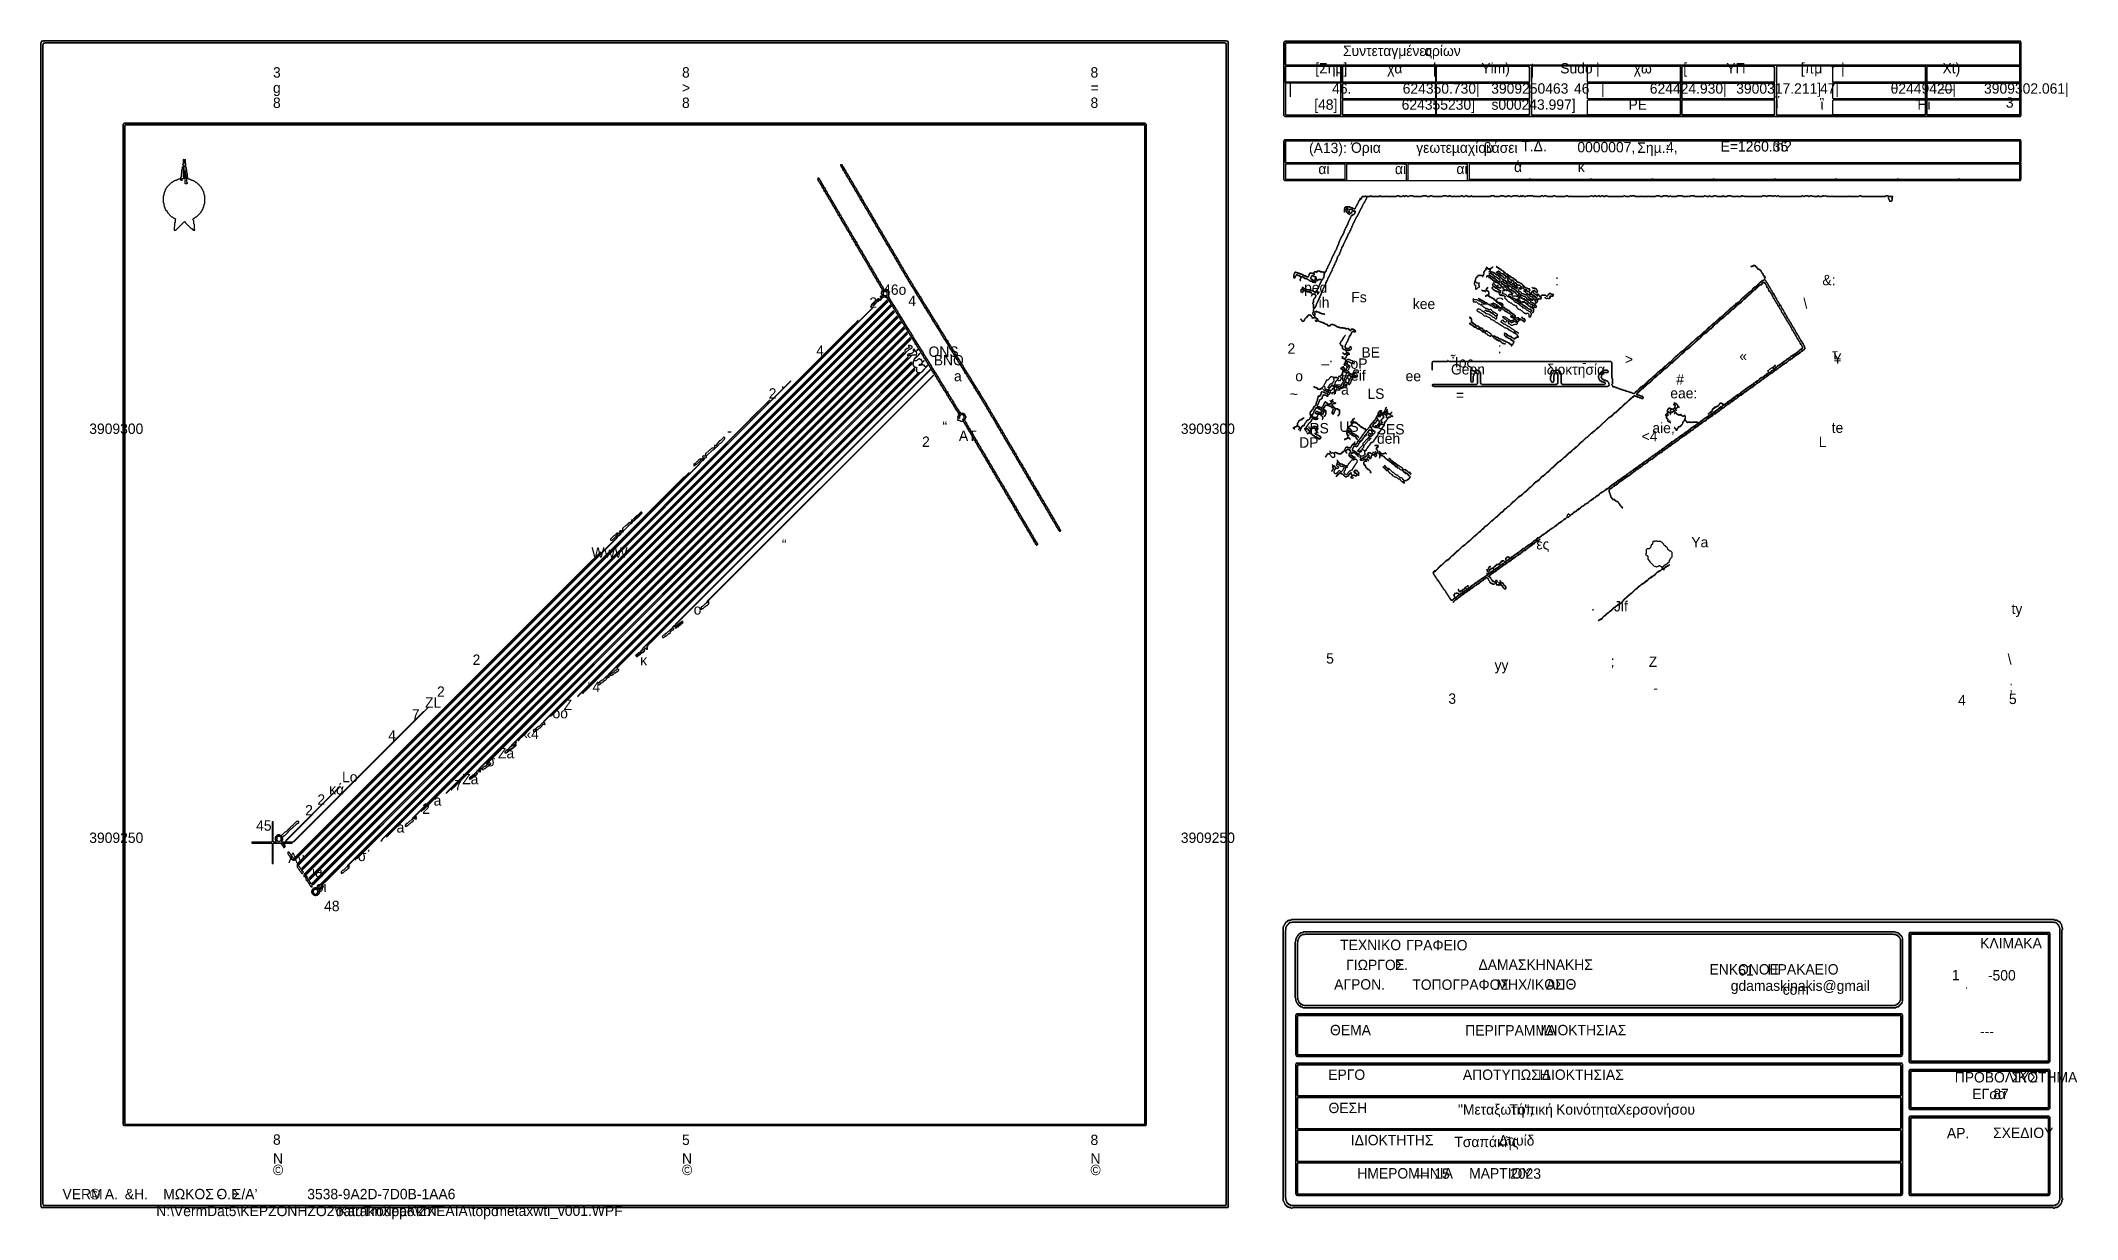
# Model space of a CAD drawing. Header units: metres. Extents: x 7 to 3931, y 6 to 2277.
import ezdxf

# ---------------------------------------------------------------- set-up
doc = ezdxf.new("R2010")
doc.units = ezdxf.units.M

msp = doc.modelspace()

# ---------------------------------------------------------------- texts
for s, p in [('Συντεταγμένες', (2516, 2247.5)), ('ορίων', (2672.5, 2247.5)), ('3', (454.5, 2206)), ('8', (1242.5, 2206)), ('8', (2029.5, 2206)), ('[Σημ]', (2462.5, 2214)), ('χα', (2601, 2214)), ('|', (2689, 2214)), ('Yim)', (2782.5, 2214)), ('|', (2877.5, 2212)), ('Sudo', (2934.5, 2214)), ('|', (3003.5, 2214)), ('χω', (3076, 2214)), ('[', (3171.5, 2214)), ('ΥΠ', (3254.5, 2214)), ('[πμ', (3398, 2214)), ('|', (3475.5, 2214)), ('Xt)', (3671, 2214)), ('g', (454.5, 2176.5)), ('8', (454.5, 2147.5)), ('8', (1242.5, 2147.5)), ('>', (1242.5, 2176.5)), ('8', (2029.5, 2147.5)), ('=', (2029.5, 2176.5)), ('|', (2411, 2175)), ('[48]', (2460.5, 2144)), ('46.', (2495, 2175)), ('624355230]', (2629, 2144)), ('624350.730|', (2631, 2175)), ('3909250463', (2801.5, 2175)), ('s000243.997]', (2802, 2144)), ('46', (2961, 2175)), ('|', (3013, 2175)), ('PE', (3066, 2144)), ('624424.930|', (3107, 2175)), ('3900317.211]', (3273.5, 2175)), ('ἵ', (3349.5, 2148)), ('ἳ', (3436, 2144)), ('47|', (3435, 2175)), ('θ2449420|', (3571, 2175)), ('Ἡἳ', (3620, 2144)), ('—', (3665, 2175)), ('3909302.061|', (3751, 2175)), ('3', (3793, 2148)), ('(A13):', (2450.5, 2060.5)), ('Όρια', (2531.5, 2061)), ('γεωτεµαχίου', (2657, 2061)), ('βάσει', (2787, 2061)), ('Τ.Δ.', (2859.5, 2064)), ('0000007,', (2967.5, 2062)), ('Σηµ.:', (3083, 2061)), ('4,', (3138.5, 2062)), ('E=1260.35', (3243.5, 2063.5)), ('m?', (3343, 2064)), ('αἱ', (2468.5, 2020)), ('αἱ', (2616, 2020)), ('αἱ', (2734.5, 2020)), ('ἀ', (2845.5, 2024)), ('κ', (2968.5, 2024)), ('46ο', (1630, 1787.5)), ('ped', (2441, 1791.5)), (':', (2924.5, 1805.5)), ('&:', (3439.5, 1806)), ('2', (1603.5, 1762.5)), ('4', (1678.5, 1766)), ('ih', (2469, 1763)), ('Fs', (2532, 1773)), ('kee', (2650.5, 1760)), ('—S', (2782, 1762)), ('~', (2860.5, 1762.5)), ('\\', (3403, 1761)), ('4', (1501, 1670)), ('ONS', (1717.5, 1668)), ('2', (2409, 1674)), (':', (2814, 1675)), ('BNO', (1727.5, 1651.5)), ('_.', (2474.5, 1657.5)), ('oP', (2530.5, 1645)), ('BE', (2551.5, 1666.5)), ('Ἶρς', (2723.5, 1647.5)), ('Geon', (2724, 1634)), ('ιδιοκτησία', (2902.5, 1633.5)), ('-', (2976.5, 1647.5)), ('>', (3059, 1653.5)), ('«', (3279.5, 1660)), ('τ', (3458.5, 1663.5)), ('¥', (3461.5, 1655)), (',', (1432.5, 1608)), ('a', (1766.5, 1621)), ('ο', (2424, 1621)), ('Fa', (2496, 1595)), ('Reif', (2512, 1622)), ('ee', (2636.5, 1621)), ('#', (3158, 1614.5)), ('2', (1409.5, 1587.5)), ('~', (2413.5, 1586.5)), ('LS', (2563, 1587)), ('=', (2733.5, 1584.5)), ('eae:', (3146.5, 1588)), ('3909300', (100.5, 1519.5)), ('“', (1744.5, 1524)), ('3909300', (2203.5, 1519.5)), ('RS', (2451.5, 1520.5)), ('US', (2509, 1523.5)), ('SES', (2581, 1518.5)), ('aie,', (3112, 1521)), ('te', (3457.5, 1521.5)), ('-', (1329.5, 1515.5)), ('2', (1705, 1494.5)), ('AT', (1776, 1506)), ('DP', (2431.5, 1493)), ('deh', (2581.5, 1500.5)), ('<4', (3091.5, 1505)), ('L', (3432.5, 1494)), ('WwW', (1068, 1281)), ('“', (1435, 1296.5)), ('ες', (2888.5, 1297)), ('Ya', (3187, 1301)), ('o', (1265, 1171.5)), ('.', (2994, 1179)), ('Jif', (3038, 1177.5)), ('ty', (3804, 1172.5)), ('2', (839, 1074.5)), ('κ', (1162, 1073.5)), ('5', (2483.5, 1077)), ('yy', (2808, 1064)), (';', (3031.5, 1071.5)), ('Z', (3105, 1070.5)), ('\\', (3796.5, 1075.5)), ('2', (770.5, 1013)), ('“4', (1061, 1022)), ('-', (3114, 1020)), (';', (3799.5, 1023)), ('7', (722, 969)), ('ZL', (747.5, 992)), ('oo', (993, 971.5)), ('Ζ', (1014.5, 987.5)), ('3', (2719, 999.5)), ('4', (3701, 996.5)), ('5', (3799, 999)), ('4', (676.5, 928.5)), ('«4', (937, 931.5)), ('Za', (888, 894.5)), ('Lo', (587.5, 848.5)), ('Za', (819, 844.5)), ('σ', (866, 879)), ('2', (540, 805)), ('κά', (562.5, 825)), ('7', (804, 833)), ('2', (516.5, 784.5)), ('2', (742, 787.5)), ('a', (764, 803.5)), ('3909250', (100.5, 731.5)), ('45', (422, 755)), ('a', (692.5, 751.5)), ('3909250', (2203.5, 731.5)), ('Αν', (484, 693)), ('σ΄', (618, 696.5)), ('ia', (529.5, 666)), ('οἱ', (537, 637)), ('48', (553, 600)), ('ΤΕΧΝΙΚΟ', (2510.5, 525)), ('ΓΡΑΦΕΙΟ', (2638, 524.5)), ('ΚΛΙΜΑΚΑ', (3743.5, 528.5)), ('ΓΙΩΡΓΟΣ', (2522, 486.5)), ('Ε.', (2616, 487)), ('ΔΑΜΑΣΚΗΝΑΚΗΣ', (2777, 487)), ('ENKONOE', (3222, 478)), ('61', (3277.5, 476)), ('HPAKAEIO', (3334, 478)), ('1', (3689, 467)), ('-500', (3758.5, 466.5)), ('ΑΓΡΟΝ.', (2499, 449)), ('ΤΟΠΟΓΡΑΦΟΣ', (2649.5, 448.5)), ('ΜΗΧ/ΙΚΟΣ', (2811.5, 449)), ('ΑΠΘ', (2907.5, 449)), ('gdamaskinakis@gmail', (3263, 446.5)), ('com', (3363, 439)), ('.', (3713.5, 450.5)), ('ΘΕΜΑ', (2491, 361)), ('ΠΕΡΙΓΡΑΜΜΑ', (2751.5, 360.5)), ('ΙΔΙΟΚΤΗΣΙΑΣ', (2896.5, 361)), ('---', (3743.5, 358.5)), ('ΕΡΓΟ', (2487.5, 275)), ('ΑΠΟΤΥΠΩΣΗ', (2747, 275)), ('ΙΔΙΟΚΤΗΣΙΑΣ', (2891.5, 275)), ('ΠΡΟΒΟΛΙΚΟ', (3694.5, 270)), ('ΣΥΣΤΗΜΑ', (3804, 270)), ('ΕΓσα', (3728.5, 238)), ('87', (3769, 238)), ('ΘΕΣΗ', (2488, 211)), ('"Μεταξωτή",', (2737.5, 208)), ('Τοπική', (2836.5, 208)), ('Κοινότητα', (2926.5, 208)), ('Χερσονήσου', (3043.5, 208)), ('8', (454.5, 150)), ('5', (1242.5, 149.5)), ('8', (2029.5, 149.5)), ('ΙΔΙΟΚΤΗΤΗΣ', (2531, 149)), ('Τσαπάκῆς', (2730.5, 145.5)), ('Δαυίδ', (2816, 148.5)), ('ΑΡ.', (3679.5, 162.5)), ('ΣΧΕΔΙΟΥ', (3768.5, 163)), ('N', (454.5, 113.5)), ('N', (1242.5, 113.5)), ('N', (2029.5, 113.5)), ('©', (454.5, 91.5)), ('©', (1242.5, 91.5)), ('©', (2029.5, 91.5)), ('ΗΜΕΡΟΜΗΝΙΑ', (2543.5, 85)), ('—', (2655, 82.5)), ('15', (2692, 84.5)), ('MAPTIOY', (2759, 85)), ('2023', (2838, 84.5)), ('VERM', (49, 45)), ('©', (101.5, 45)), ('A.', (130.5, 45)), ('&H.', (169, 45)), ('ΜΩΚΟΣ', (243, 45)), ('Ο.Ε.', (345.5, 45)), ('-', (348, 44.5)), ('Σ/Α’', (377, 45)), ('3538-9A2D-7D0B-1AA6', (520.5, 45)), ('N:\\VermDat5\\KEPZONHZO2\\KauTroupaKknT', (229.5, 12.5)), ('oatraknXepo\\ZXEAIA\\topo', (575.5, 12.5)), ('metaxwti_v001.WPF', (883, 13))]:
    msp.add_text(s, height=20).set_placement(p)

# ---------------------------------------------------------------- linework, layer by layer
for p, q in [((11, 2276), (8, 2276)), ((8, 2276), (8, 2273)), ((8, 2275), (9, 2276)), ((9, 2276), (11, 2276)), ((12, 2277), (11, 2276)), ((11, 2276), (12, 2277)), ((2291, 2277), (12, 2277)), ((12, 2277), (2291, 2277)), ((2292, 2276), (2291, 2277)), ((2291, 2277), (2292, 2276)), ((2295, 2276), (2292, 2276)), ((2292, 2276), (2294, 2276)), ((2294, 2276), (2295, 2275)), ((2295, 29), (2295, 2276)), ((2404, 2276), (2402, 2274)), ((2402, 2274), (2404, 2276)), ((3821, 2276), (2404, 2276)), ((2404, 2276), (3820, 2276)), ((3820, 2276), (3822, 2274)), ((3822, 2275), (3821, 2276)), ((8, 2273), (7, 2272)), ((7, 2272), (8, 2273)), ((7, 2272), (7, 33)), ((7, 33), (7, 2272)), ((8, 2273), (8, 2275)), ((12, 2270), (11, 2269)), ((11, 2269), (12, 2270)), ((11, 2269), (11, 36)), ((11, 36), (11, 2269)), ((14, 2272), (12, 2272)), ((12, 2272), (12, 2270)), ((12, 2271), (13, 2272)), ((12, 2270), (12, 2271)), ((13, 2272), (14, 2272)), ((15, 2273), (14, 2272)), ((14, 2272), (15, 2273)), ((2288, 2273), (15, 2273)), ((15, 2273), (2288, 2273)), ((2289, 2272), (2288, 2273)), ((2288, 2273), (2289, 2272)), ((2291, 2272), (2289, 2272)), ((2289, 2272), (2290, 2272)), ((2290, 2272), (2291, 2271)), ((2291, 33), (2291, 2272)), ((2291, 2271), (2291, 34)), ((2295, 2275), (2295, 30)), ((2402, 2274), (2402, 2133)), ((2402, 2133), (2402, 2274)), ((2405, 2273), (2405, 2134)), ((3819, 2273), (2405, 2273)), ((2405, 2272), (2406, 2273)), ((2405, 2231), (2405, 2272)), ((2406, 2273), (3818, 2273)), ((3818, 2273), (3820, 2271)), ((3819, 2272), (3819, 2273)), ((3820, 2271), (3819, 2272)), ((3820, 2231), (3820, 2271)), ((3820, 2271), (3820, 2232)), ((3822, 2132), (3822, 2275)), ((3822, 2274), (3822, 2133)), ((2406, 2230), (2405, 2231)), ((2405, 2227), (2406, 2228)), ((2405, 2198), (2405, 2227)), ((2406, 2197), (2405, 2198)), ((3818, 2230), (2406, 2230)), ((2406, 2228), (2511, 2228)), ((2511, 2228), (2512, 2227)), ((2512, 2229), (2513, 2230)), ((2512, 2134), (2512, 2229)), ((2512, 2227), (2512, 2196)), ((2513, 2230), (2514, 2230)), ((2514, 2230), (2515, 2229)), ((2515, 2229), (2516, 2230)), ((2515, 2229), (2515, 2134)), ((2516, 2228), (2515, 2229)), ((2515, 2227), (2516, 2228)), ((2515, 2196), (2515, 2227)), ((2516, 2230), (3165, 2230)), ((2693, 2228), (2516, 2228)), ((2516, 2228), (2692, 2228)), ((2692, 2228), (2694, 2226)), ((2694, 2227), (2693, 2228)), ((2694, 2198), (2693, 2197)), ((2696, 2227), (2694, 2227)), ((2694, 2226), (2694, 2198)), ((2697, 2228), (2696, 2227)), ((2696, 2226), (2698, 2228)), ((2696, 2198), (2696, 2226)), ((2697, 2197), (2696, 2198)), ((2874, 2228), (2697, 2228)), ((2698, 2228), (2873, 2228)), ((2873, 2228), (2875, 2226)), ((2875, 2227), (2874, 2228)), ((2875, 2198), (2874, 2197)), ((2875, 2134), (2875, 2227)), ((2875, 2226), (2875, 2198)), ((2880, 2228), (2879, 2227)), ((2879, 2227), (2879, 2134)), ((2984, 2228), (2880, 2228)), ((2985, 2227), (2984, 2228)), ((2987, 2227), (2985, 2227)), ((2988, 2228), (2987, 2227)), ((2987, 2226), (2989, 2228)), ((2987, 2198), (2987, 2226)), ((2988, 2197), (2987, 2198)), ((3165, 2228), (2988, 2228)), ((2989, 2228), (3165, 2228)), ((3165, 2230), (3166, 2229)), ((3166, 2229), (3165, 2228)), ((3165, 2228), (3166, 2227)), ((3166, 2229), (3167, 2230)), ((3166, 2134), (3166, 2229)), ((3166, 2227), (3166, 2196)), ((3167, 2230), (3168, 2230)), ((3168, 2230), (3169, 2229)), ((3169, 2229), (3170, 2230)), ((3169, 2229), (3169, 2134)), ((3170, 2228), (3169, 2229)), ((3169, 2227), (3170, 2228)), ((3169, 2196), (3169, 2227)), ((3170, 2230), (3637, 2230)), ((3346, 2228), (3170, 2228)), ((3170, 2228), (3345, 2228)), ((3345, 2228), (3347, 2226)), ((3347, 2227), (3346, 2228)), ((3347, 2198), (3346, 2197)), ((3347, 2134), (3347, 2227)), ((3347, 2226), (3347, 2198)), ((3352, 2228), (3351, 2227)), ((3351, 2227), (3351, 2134)), ((3457, 2228), (3352, 2228)), ((3458, 2227), (3457, 2228)), ((3460, 2227), (3458, 2227)), ((3461, 2228), (3460, 2227)), ((3460, 2226), (3462, 2228)), ((3460, 2198), (3460, 2226)), ((3461, 2197), (3460, 2198)), ((3637, 2228), (3461, 2228)), ((3462, 2228), (3637, 2228)), ((3637, 2230), (3638, 2229)), ((3638, 2229), (3637, 2228)), ((3637, 2228), (3638, 2227)), ((3638, 2229), (3639, 2230)), ((3638, 2134), (3638, 2229)), ((3638, 2227), (3638, 2196)), ((3639, 2230), (3640, 2230)), ((3640, 2230), (3641, 2229)), ((3641, 2229), (3641, 2134)), ((3641, 2227), (3642, 2228)), ((3641, 2196), (3641, 2227)), ((3642, 2228), (3818, 2228)), ((3820, 2232), (3818, 2230)), ((3818, 2228), (3820, 2226)), ((3820, 2199), (3818, 2197)), ((3819, 2230), (3820, 2231)), ((3819, 2228), (3819, 2230)), ((3820, 2227), (3819, 2228)), ((3819, 2197), (3820, 2198)), ((3820, 2198), (3820, 2227)), ((3820, 2226), (3820, 2199)), ((2405, 2196), (2406, 2197)), ((2406, 2195), (2405, 2196)), ((2406, 2197), (2510, 2197)), ((2510, 2197), (2406, 2197)), ((2511, 2195), (2406, 2195)), ((2512, 2196), (2511, 2195)), ((2516, 2195), (2515, 2196)), ((2515, 2194), (2516, 2195)), ((2515, 2166), (2515, 2194)), ((2516, 2165), (2515, 2166)), ((2515, 2162), (2516, 2163)), ((2515, 2135), (2515, 2162)), ((2516, 2195), (2693, 2195)), ((2693, 2195), (2516, 2195)), ((2693, 2165), (2516, 2165)), ((2516, 2163), (2693, 2163)), ((2693, 2197), (2517, 2197)), ((2517, 2197), (2693, 2197)), ((2693, 2197), (2694, 2196)), ((2694, 2196), (2693, 2195)), ((2693, 2195), (2694, 2194)), ((2694, 2166), (2693, 2165)), ((2693, 2163), (2694, 2162)), ((2694, 2194), (2694, 2166)), ((2694, 2162), (2694, 2135)), ((2696, 2194), (2697, 2195)), ((2696, 2166), (2696, 2194)), ((2697, 2165), (2696, 2166)), ((2696, 2162), (2697, 2163)), ((2696, 2135), (2696, 2162)), ((2874, 2197), (2697, 2197)), ((2697, 2195), (2874, 2195)), ((2874, 2165), (2697, 2165)), ((2697, 2163), (2874, 2163)), ((2874, 2195), (2875, 2194)), ((2875, 2166), (2874, 2165)), ((2874, 2163), (2875, 2162)), ((2875, 2194), (2875, 2166)), ((2875, 2162), (2875, 2135)), ((2987, 2196), (2988, 2197)), ((2988, 2195), (2987, 2196)), ((2987, 2194), (2988, 2195)), ((2987, 2166), (2987, 2194)), ((2988, 2165), (2987, 2166)), ((2987, 2162), (2988, 2163)), ((2987, 2135), (2987, 2162)), ((2988, 2197), (3164, 2197)), ((3164, 2197), (2988, 2197)), ((2988, 2195), (3165, 2195)), ((3165, 2195), (2988, 2195)), ((3165, 2165), (2988, 2165)), ((2988, 2163), (3165, 2163)), ((3166, 2196), (3165, 2195)), ((3165, 2195), (3166, 2194)), ((3166, 2166), (3165, 2165)), ((3165, 2163), (3166, 2162)), ((3166, 2194), (3166, 2166)), ((3166, 2162), (3166, 2135)), ((3170, 2195), (3169, 2196)), ((3169, 2194), (3170, 2195)), ((3169, 2166), (3169, 2194)), ((3170, 2165), (3169, 2166)), ((3169, 2162), (3170, 2163)), ((3169, 2135), (3169, 2162)), ((3170, 2195), (3346, 2195)), ((3346, 2195), (3170, 2195)), ((3346, 2165), (3170, 2165)), ((3170, 2163), (3346, 2163)), ((3346, 2197), (3171, 2197)), ((3171, 2197), (3346, 2197)), ((3346, 2197), (3347, 2196)), ((3347, 2196), (3346, 2195)), ((3346, 2195), (3347, 2194)), ((3347, 2166), (3346, 2165)), ((3346, 2163), (3347, 2162)), ((3347, 2194), (3347, 2166)), ((3347, 2162), (3347, 2135)), ((3460, 2196), (3461, 2197)), ((3461, 2195), (3460, 2196)), ((3460, 2194), (3461, 2195)), ((3460, 2166), (3460, 2194)), ((3461, 2165), (3460, 2166)), ((3460, 2162), (3461, 2163)), ((3460, 2135), (3460, 2162)), ((3461, 2197), (3636, 2197)), ((3636, 2197), (3461, 2197)), ((3461, 2195), (3637, 2195)), ((3637, 2195), (3461, 2195)), ((3637, 2165), (3461, 2165)), ((3461, 2163), (3637, 2163)), ((3638, 2196), (3637, 2195)), ((3637, 2195), (3638, 2194)), ((3638, 2166), (3637, 2165)), ((3637, 2163), (3638, 2162)), ((3638, 2194), (3638, 2166)), ((3638, 2162), (3638, 2135)), ((3642, 2195), (3641, 2196)), ((3641, 2194), (3642, 2195)), ((3641, 2166), (3641, 2194)), ((3642, 2165), (3641, 2166)), ((3641, 2162), (3642, 2163)), ((3641, 2135), (3641, 2162)), ((3819, 2195), (3642, 2195)), ((3642, 2195), (3818, 2195)), ((3818, 2165), (3642, 2165)), ((3642, 2163), (3818, 2163)), ((3818, 2197), (3643, 2197)), ((3643, 2197), (3819, 2197)), ((3818, 2195), (3820, 2193)), ((3820, 2167), (3818, 2165)), ((3818, 2163), (3820, 2161)), ((3820, 2194), (3819, 2195)), ((3819, 2165), (3820, 2166)), ((3819, 2163), (3819, 2165)), ((3820, 2162), (3819, 2163)), ((3820, 2166), (3820, 2194)), ((3820, 2193), (3820, 2167)), ((3820, 2135), (3820, 2162)), ((3820, 2161), (3820, 2136)), ((2402, 2133), (2404, 2131)), ((2404, 2131), (2402, 2133)), ((2404, 2131), (3821, 2131)), ((3820, 2131), (2404, 2131)), ((2405, 2134), (2512, 2134)), ((2516, 2134), (2515, 2135)), ((2515, 2134), (2875, 2134)), ((2693, 2134), (2516, 2134)), ((2694, 2135), (2693, 2134)), ((2697, 2134), (2696, 2135)), ((2874, 2134), (2697, 2134)), ((2875, 2135), (2874, 2134)), ((2879, 2134), (3166, 2134)), ((2988, 2134), (2987, 2135)), ((3165, 2134), (2988, 2134)), ((3166, 2135), (3165, 2134)), ((3170, 2134), (3169, 2135)), ((3169, 2134), (3347, 2134)), ((3346, 2134), (3170, 2134)), ((3347, 2135), (3346, 2134)), ((3351, 2134), (3638, 2134)), ((3461, 2134), (3460, 2135)), ((3637, 2134), (3461, 2134)), ((3638, 2135), (3637, 2134)), ((3642, 2134), (3641, 2135)), ((3641, 2134), (3819, 2134)), ((3818, 2134), (3642, 2134)), ((3820, 2136), (3818, 2134)), ((3819, 2134), (3820, 2135)), ((3822, 2133), (3820, 2131)), ((3821, 2131), (3822, 2132)), ((168, 2118), (166, 2116)), ((166, 2116), (168, 2118)), ((166, 2116), (166, 188)), ((166, 189), (166, 2116)), ((2135, 2118), (168, 2118)), ((168, 2118), (2135, 2118)), ((169, 2115), (169, 189)), ((2134, 2115), (169, 2115)), ((169, 2114), (170, 2115)), ((169, 191), (169, 2114)), ((170, 2115), (2133, 2115)), ((2133, 2115), (2134, 2114)), ((2134, 189), (2134, 2115)), ((2134, 2114), (2134, 191)), ((2137, 2116), (2135, 2118)), ((2135, 2118), (2137, 2116)), ((2137, 188), (2137, 2116)), ((2137, 2116), (2137, 189)), ((2403, 2086), (2402, 2085)), ((2402, 2084), (2404, 2086)), ((2402, 2085), (2402, 2009)), ((2402, 2010), (2402, 2084)), ((3821, 2086), (2403, 2086)), ((2404, 2086), (3820, 2086)), ((2405, 2082), (2407, 2084)), ((2406, 2083), (2405, 2084)), ((2405, 2084), (2405, 2042)), ((2405, 2043), (2405, 2082)), ((2407, 2084), (2406, 2083)), ((2407, 2084), (3818, 2084)), ((3819, 2084), (2407, 2084)), ((3818, 2084), (3820, 2082)), ((3820, 2083), (3819, 2084)), ((3820, 2086), (3822, 2084)), ((3820, 2044), (3820, 2083)), ((3820, 2082), (3820, 2044)), ((3822, 2085), (3821, 2086)), ((3822, 2009), (3822, 2085)), ((3822, 2084), (3822, 2043)), ((283, 2049), (282, 2048)), ((282, 2048), (283, 2049)), ((282, 2048), (282, 2040)), ((282, 2040), (282, 2048)), ((285, 2042), (285, 2049)), ((285, 2049), (285, 2042)), ((286, 2041), (285, 2042)), ((285, 2042), (286, 2041)), ((286, 2034), (286, 2041)), ((286, 2041), (286, 2034)), ((2406, 2042), (2405, 2043)), ((2405, 2042), (3821, 2042)), ((3818, 2042), (2406, 2042)), ((3820, 2044), (3818, 2042)), ((3819, 2043), (3820, 2044)), ((3820, 2042), (3819, 2043)), ((3821, 2042), (3820, 2042)), ((3822, 2043), (3821, 2042)), ((3821, 2042), (3822, 2041)), ((3822, 2041), (3822, 2040)), ((259, 2004), (250, 1995)), ((260, 2004), (259, 2004)), ((262, 2006), (260, 2004)), ((263, 2006), (262, 2006)), ((264, 2007), (263, 2006)), ((265, 2007), (264, 2007)), ((266, 2008), (265, 2007)), ((268, 2008), (266, 2008)), ((269, 2009), (268, 2008)), ((271, 2009), (269, 2009)), ((272, 2010), (271, 2009)), ((275, 2010), (272, 2010)), ((277, 2012), (275, 2010)), ((276, 2010), (277, 2011)), ((278, 2008), (276, 2010)), ((277, 2014), (278, 2015)), ((278, 2015), (277, 2014)), ((277, 2011), (277, 2014)), ((277, 2014), (277, 2012)), ((278, 2021), (279, 2022)), ((279, 2022), (278, 2021)), ((278, 2015), (278, 2021)), ((278, 2021), (278, 2015)), ((279, 2008), (278, 2008)), ((279, 2029), (280, 2030)), ((280, 2030), (279, 2029)), ((279, 2022), (279, 2029)), ((279, 2029), (279, 2022)), ((282, 2011), (279, 2011)), ((279, 2011), (279, 2010)), ((279, 2010), (280, 2009)), ((280, 2009), (279, 2008)), ((280, 2030), (280, 2035)), ((280, 2035), (280, 2030)), ((282, 2040), (281, 2039)), ((281, 2039), (282, 2040)), ((281, 2039), (281, 2038)), ((281, 2038), (281, 2039)), ((281, 2038), (283, 2036)), ((283, 2036), (281, 2038)), ((283, 2012), (282, 2011)), ((283, 2036), (283, 2012)), ((283, 2012), (283, 2036)), ((284, 2011), (283, 2012)), ((285, 2012), (284, 2011)), ((285, 2012), (285, 2027)), ((285, 2027), (285, 2012)), ((286, 2011), (285, 2012)), ((285, 2010), (286, 2011)), ((286, 2009), (285, 2010)), ((285, 2008), (286, 2009)), ((285, 2002), (285, 2008)), ((286, 2001), (285, 2002)), ((287, 2033), (286, 2034)), ((286, 2034), (287, 2033)), ((287, 2030), (286, 2029)), ((286, 2029), (287, 2030)), ((287, 2030), (287, 2033)), ((287, 2033), (287, 2030)), ((288, 2029), (287, 2030)), ((287, 2030), (288, 2029)), ((287, 2014), (287, 2019)), ((287, 2019), (287, 2014)), ((288, 2013), (287, 2014)), ((287, 2014), (288, 2013)), ((288, 2023), (288, 2029)), ((288, 2029), (288, 2023)), ((289, 2022), (288, 2023)), ((288, 2023), (289, 2022)), ((288, 2012), (288, 2013)), ((288, 2013), (288, 2005)), ((289, 2011), (288, 2012)), ((288, 2005), (289, 2004)), ((289, 2002), (288, 2001)), ((289, 2016), (289, 2022)), ((289, 2022), (289, 2016)), ((290, 2015), (289, 2016)), ((289, 2016), (290, 2015)), ((290, 2012), (289, 2011)), ((289, 2004), (289, 2002)), ((290, 2012), (290, 2015)), ((290, 2015), (290, 2012)), ((292, 2010), (290, 2012)), ((294, 2010), (292, 2010)), ((295, 2009), (294, 2010)), ((297, 2009), (295, 2009)), ((298, 2008), (297, 2009)), ((300, 2008), (298, 2008)), ((301, 2007), (300, 2008)), ((302, 2007), (301, 2007)), ((303, 2006), (302, 2007)), ((304, 2006), (303, 2006)), ((306, 2004), (304, 2006)), ((307, 2004), (306, 2004)), ((311, 2000), (307, 2004)), ((1504, 2012), (1504, 2009)), ((1504, 2011), (1505, 2012)), ((1506, 2012), (1504, 2012)), ((1504, 2010), (1504, 2011)), ((1505, 2009), (1504, 2010)), ((1504, 2009), (1505, 2008)), ((1505, 2012), (1508, 2009)), ((1505, 2008), (1505, 2009)), ((1505, 2008), (1505, 2007)), ((1506, 2007), (1505, 2008)), ((1505, 2007), (1507, 2005)), ((1508, 2010), (1506, 2012)), ((1506, 2006), (1506, 2007)), ((1508, 2004), (1506, 2006)), ((1507, 2005), (1507, 2004)), ((1507, 2004), (1508, 2003)), ((1508, 2009), (1508, 2010)), ((1508, 2009), (1508, 2008)), ((1509, 2008), (1508, 2009)), ((1508, 2008), (1509, 2007)), ((1508, 2003), (1508, 2004)), ((1508, 2003), (1508, 2002)), ((1509, 2002), (1508, 2003)), ((1508, 2002), (1509, 2001)), ((1509, 2007), (1509, 2008)), ((1509, 2007), (1509, 2006)), ((1511, 2005), (1509, 2007)), ((1509, 2006), (1511, 2004)), ((1509, 2001), (1509, 2002)), ((1511, 2004), (1511, 2005)), ((1511, 2004), (1511, 2003)), ((1512, 2003), (1511, 2004)), ((1511, 2003), (1512, 2002)), ((1512, 2002), (1512, 2003)), ((1512, 2002), (1512, 2001)), ((1513, 2001), (1512, 2002)), ((1548, 2038), (1548, 2037)), ((1551, 2038), (1548, 2038)), ((1548, 2037), (1549, 2038)), ((1548, 2037), (1549, 2036)), ((1549, 2036), (1548, 2037)), ((1549, 2038), (1550, 2038)), ((1549, 2036), (1549, 2034)), ((1549, 2035), (1549, 2036)), ((1551, 2033), (1549, 2035)), ((1549, 2034), (1551, 2032)), ((1550, 2038), (1552, 2036)), ((1552, 2037), (1551, 2038)), ((1551, 2032), (1551, 2033)), ((1551, 2032), (1551, 2031)), ((1552, 2031), (1551, 2032)), ((1551, 2031), (1552, 2030)), ((1552, 2036), (1552, 2037)), ((1553, 2035), (1552, 2036)), ((1552, 2036), (1552, 2035)), ((1552, 2035), (1553, 2034)), ((1552, 2030), (1552, 2031)), ((1552, 2030), (1552, 2029)), ((1554, 2028), (1552, 2030)), ((1552, 2029), (1554, 2027)), ((1553, 2034), (1553, 2035)), ((1555, 2032), (1553, 2034)), ((1553, 2034), (1553, 2033)), ((1553, 2033), (1555, 2031)), ((1554, 2027), (1554, 2028)), ((1554, 2027), (1554, 2026)), ((1555, 2026), (1554, 2027)), ((1554, 2026), (1555, 2025)), ((1555, 2031), (1555, 2032)), ((1556, 2030), (1555, 2031)), ((1555, 2031), (1555, 2030)), ((1555, 2030), (1556, 2029)), ((1555, 2025), (1555, 2026)), ((1555, 2025), (1555, 2024)), ((1556, 2024), (1555, 2025)), ((1555, 2024), (1556, 2023)), ((1556, 2029), (1556, 2030)), ((1558, 2027), (1556, 2029)), ((1556, 2029), (1556, 2028)), ((1556, 2028), (1558, 2026)), ((1556, 2023), (1556, 2024)), ((1556, 2023), (1556, 2022)), ((1558, 2021), (1556, 2023)), ((1556, 2022), (1558, 2020)), ((1558, 2026), (1558, 2027)), ((1559, 2025), (1558, 2026)), ((1558, 2026), (1558, 2025)), ((1558, 2025), (1559, 2024)), ((1558, 2020), (1558, 2021)), ((1558, 2020), (1558, 2019)), ((1559, 2019), (1558, 2020)), ((1558, 2019), (1559, 2018)), ((1559, 2024), (1559, 2025)), ((1561, 2022), (1559, 2024)), ((1559, 2024), (1559, 2023)), ((1559, 2023), (1561, 2021)), ((1559, 2018), (1559, 2019)), ((1559, 2018), (1559, 2017)), ((1561, 2016), (1559, 2018)), ((1559, 2017), (1561, 2015)), ((1561, 2021), (1561, 2022)), ((1562, 2020), (1561, 2021)), ((1561, 2021), (1561, 2020)), ((1561, 2020), (1562, 2019)), ((1561, 2015), (1561, 2016)), ((1561, 2015), (1561, 2014)), ((1562, 2014), (1561, 2015)), ((1561, 2014), (1562, 2013)), ((1562, 2019), (1562, 2020)), ((1563, 2018), (1562, 2019)), ((1562, 2019), (1562, 2018)), ((1562, 2018), (1563, 2017)), ((1562, 2013), (1562, 2014)), ((1562, 2013), (1562, 2012)), ((1564, 2011), (1562, 2013)), ((1562, 2012), (1564, 2010)), ((1563, 2017), (1563, 2018)), ((1565, 2015), (1563, 2017)), ((1563, 2017), (1563, 2016)), ((1563, 2016), (1565, 2014)), ((1564, 2010), (1564, 2011)), ((1564, 2010), (1564, 2009)), ((1565, 2009), (1564, 2010)), ((1564, 2009), (1565, 2008)), ((1565, 2014), (1565, 2015)), ((1566, 2013), (1565, 2014)), ((1565, 2014), (1565, 2013)), ((1565, 2013), (1566, 2012)), ((1565, 2008), (1565, 2009)), ((1565, 2008), (1565, 2007)), ((1566, 2007), (1565, 2008)), ((1565, 2007), (1566, 2006)), ((1566, 2012), (1566, 2013)), ((1568, 2010), (1566, 2012)), ((1566, 2012), (1566, 2011)), ((1566, 2011), (1568, 2009)), ((1566, 2006), (1566, 2007)), ((1566, 2006), (1566, 2005)), ((1568, 2004), (1566, 2006)), ((1566, 2005), (1568, 2003)), ((1568, 2009), (1568, 2010)), ((1569, 2008), (1568, 2009)), ((1568, 2009), (1568, 2008)), ((1568, 2008), (1569, 2007)), ((1568, 2003), (1568, 2004)), ((1568, 2003), (1568, 2002)), ((1569, 2002), (1568, 2003)), ((1568, 2002), (1569, 2001)), ((1569, 2007), (1569, 2008)), ((1571, 2005), (1569, 2007)), ((1569, 2007), (1569, 2006)), ((1569, 2006), (1571, 2004)), ((1569, 2001), (1569, 2002)), ((1571, 2004), (1571, 2005)), ((1572, 2003), (1571, 2004)), ((1571, 2004), (1571, 2003)), ((1571, 2003), (1572, 2002)), ((1572, 2002), (1572, 2003)), ((1573, 2001), (1572, 2002)), ((1572, 2002), (1572, 2001)), ((2404, 2008), (2402, 2010)), ((2402, 2009), (2403, 2008)), ((2403, 2008), (3821, 2008)), ((2519, 2008), (2404, 2008)), ((2520, 2039), (2405, 2039)), ((2405, 2039), (2405, 2011)), ((2405, 2011), (2406, 2010)), ((2406, 2010), (2519, 2010)), ((2519, 2010), (2520, 2009)), ((2520, 2009), (2519, 2008)), ((2520, 2009), (2520, 2039)), ((2521, 2008), (2520, 2009)), ((2522, 2008), (2521, 2008)), ((2523, 2009), (2522, 2008)), ((2638, 2039), (2523, 2039)), ((2523, 2039), (2523, 2009)), ((2638, 2009), (2638, 2039)), ((2639, 2008), (2638, 2009)), ((2640, 2008), (2639, 2008)), ((2641, 2009), (2640, 2008)), ((2756, 2039), (2641, 2039)), ((2641, 2039), (2641, 2009)), ((2756, 2009), (2756, 2039)), ((2757, 2008), (2756, 2009)), ((2758, 2008), (2757, 2008)), ((2759, 2009), (2758, 2008)), ((3821, 2039), (2759, 2039)), ((2759, 2039), (2759, 2009)), ((2759, 2009), (2760, 2010)), ((2760, 2008), (2759, 2009)), ((2760, 2010), (2874, 2010)), ((3820, 2008), (2760, 2008)), ((2874, 2010), (2875, 2011)), ((2875, 2011), (2877, 2011)), ((2877, 2011), (2878, 2010)), ((2878, 2010), (2992, 2010)), ((2992, 2010), (2993, 2011)), ((2993, 2011), (2995, 2011)), ((2995, 2011), (2996, 2010)), ((2996, 2010), (3110, 2010)), ((3110, 2010), (3111, 2011)), ((3111, 2011), (3113, 2011)), ((3113, 2011), (3114, 2010)), ((3114, 2010), (3228, 2010)), ((3228, 2010), (3229, 2011)), ((3229, 2011), (3231, 2011)), ((3231, 2011), (3232, 2010)), ((3232, 2010), (3346, 2010)), ((3346, 2010), (3347, 2011)), ((3347, 2011), (3349, 2011)), ((3349, 2011), (3350, 2010)), ((3350, 2010), (3464, 2010)), ((3464, 2010), (3465, 2011)), ((3465, 2011), (3467, 2011)), ((3467, 2011), (3468, 2010)), ((3468, 2010), (3583, 2010)), ((3583, 2010), (3584, 2011)), ((3584, 2011), (3586, 2011)), ((3586, 2011), (3587, 2010)), ((3587, 2010), (3701, 2010)), ((3701, 2010), (3702, 2011)), ((3702, 2011), (3704, 2011)), ((3704, 2011), (3705, 2010)), ((3705, 2010), (3819, 2010)), ((3819, 2010), (3820, 2011)), ((3820, 2038), (3821, 2039)), ((3820, 2011), (3820, 2038)), ((3822, 2010), (3820, 2008)), ((3822, 2040), (3821, 2039)), ((3821, 2039), (3822, 2038)), ((3821, 2008), (3822, 2009)), ((3822, 2038), (3822, 2010)), ((244, 1979), (243, 1978)), ((243, 1978), (243, 1965)), ((243, 1965), (244, 1964)), ((245, 1983), (244, 1982)), ((244, 1982), (244, 1979)), ((244, 1964), (244, 1960)), ((246, 1986), (245, 1985)), ((245, 1985), (245, 1983)), ((247, 1989), (246, 1988)), ((246, 1988), (246, 1986)), ((248, 1991), (247, 1990)), ((247, 1990), (247, 1989)), ((250, 1994), (248, 1992)), ((248, 1992), (248, 1991)), ((250, 1995), (250, 1994)), ((288, 2001), (286, 2001)), ((312, 2000), (311, 2000)), ((312, 1999), (312, 2000)), ((317, 1994), (312, 1999)), ((317, 1993), (317, 1994)), ((318, 1992), (317, 1993)), ((318, 1991), (318, 1992)), ((319, 1990), (318, 1991)), ((319, 1989), (319, 1990)), ((320, 1988), (319, 1989)), ((320, 1987), (320, 1988)), ((321, 1986), (320, 1987)), ((321, 1984), (321, 1986)), ((322, 1983), (321, 1984)), ((322, 1980), (322, 1983)), ((323, 1979), (322, 1980)), ((322, 1962), (323, 1963)), ((322, 1960), (322, 1962)), ((323, 1963), (323, 1979)), ((1509, 2001), (1509, 2000)), ((1511, 1999), (1509, 2001)), ((1509, 2000), (1511, 1998)), ((1511, 1998), (1511, 1999)), ((1511, 1998), (1511, 1997)), ((1512, 1997), (1511, 1998)), ((1511, 1997), (1512, 1996)), ((1512, 2001), (1513, 2000)), ((1512, 1996), (1512, 1997)), ((1512, 1996), (1512, 1995)), ((1514, 1994), (1512, 1996)), ((1512, 1995), (1514, 1993)), ((1513, 2000), (1513, 2001)), ((1513, 2000), (1513, 1999)), ((1515, 1998), (1513, 2000)), ((1513, 1999), (1515, 1997)), ((1514, 1993), (1514, 1994)), ((1514, 1993), (1514, 1992)), ((1515, 1992), (1514, 1993)), ((1514, 1992), (1515, 1991)), ((1515, 1997), (1515, 1998)), ((1515, 1997), (1515, 1996)), ((1516, 1996), (1515, 1997)), ((1515, 1996), (1516, 1995)), ((1515, 1991), (1515, 1992)), ((1515, 1991), (1515, 1990)), ((1516, 1990), (1515, 1991)), ((1515, 1990), (1516, 1989)), ((1516, 1995), (1516, 1996)), ((1516, 1995), (1516, 1994)), ((1518, 1993), (1516, 1995)), ((1516, 1994), (1518, 1992)), ((1516, 1989), (1516, 1990)), ((1516, 1989), (1516, 1988)), ((1518, 1987), (1516, 1989)), ((1516, 1988), (1518, 1986)), ((1518, 1992), (1518, 1993)), ((1518, 1992), (1518, 1991)), ((1519, 1991), (1518, 1992)), ((1518, 1991), (1519, 1990)), ((1518, 1986), (1518, 1987)), ((1518, 1986), (1518, 1985)), ((1519, 1985), (1518, 1986)), ((1518, 1985), (1519, 1984)), ((1519, 1990), (1519, 1991)), ((1519, 1990), (1519, 1989)), ((1521, 1988), (1519, 1990)), ((1519, 1989), (1521, 1987)), ((1519, 1984), (1519, 1985)), ((1519, 1984), (1519, 1983)), ((1521, 1982), (1519, 1984)), ((1519, 1983), (1521, 1981)), ((1521, 1987), (1521, 1988)), ((1521, 1987), (1521, 1986)), ((1522, 1986), (1521, 1987)), ((1521, 1986), (1522, 1985)), ((1521, 1981), (1521, 1982)), ((1521, 1981), (1521, 1980)), ((1522, 1980), (1521, 1981)), ((1521, 1980), (1522, 1979)), ((1522, 1985), (1522, 1986)), ((1522, 1985), (1522, 1984)), ((1523, 1984), (1522, 1985)), ((1522, 1984), (1523, 1983)), ((1522, 1979), (1522, 1980)), ((1522, 1979), (1522, 1978)), ((1523, 1978), (1522, 1979)), ((1522, 1978), (1524, 1976)), ((1523, 1983), (1523, 1984)), ((1523, 1983), (1523, 1982)), ((1525, 1981), (1523, 1983)), ((1523, 1982), (1525, 1980)), ((1523, 1977), (1523, 1978)), ((1525, 1975), (1523, 1977)), ((1524, 1976), (1524, 1975)), ((1524, 1975), (1525, 1974)), ((1525, 1980), (1525, 1981)), ((1525, 1980), (1525, 1979)), ((1526, 1979), (1525, 1980)), ((1525, 1979), (1526, 1978)), ((1525, 1974), (1525, 1975)), ((1525, 1974), (1525, 1973)), ((1526, 1973), (1525, 1974)), ((1525, 1973), (1526, 1972)), ((1526, 1978), (1526, 1979)), ((1526, 1978), (1526, 1977)), ((1528, 1976), (1526, 1978)), ((1526, 1977), (1528, 1975)), ((1526, 1972), (1526, 1973)), ((1526, 1972), (1526, 1971)), ((1528, 1970), (1526, 1972)), ((1526, 1971), (1528, 1969)), ((1528, 1975), (1528, 1976)), ((1528, 1975), (1528, 1974)), ((1529, 1974), (1528, 1975)), ((1528, 1974), (1529, 1973)), ((1528, 1969), (1528, 1970)), ((1528, 1969), (1528, 1968)), ((1529, 1968), (1528, 1969)), ((1528, 1968), (1529, 1967)), ((1529, 1973), (1529, 1974)), ((1529, 1973), (1529, 1972)), ((1530, 1972), (1529, 1973)), ((1529, 1972), (1530, 1971)), ((1529, 1967), (1529, 1968)), ((1529, 1967), (1529, 1966)), ((1531, 1965), (1529, 1967)), ((1529, 1966), (1531, 1964)), ((1530, 1971), (1530, 1972)), ((1530, 1971), (1530, 1970)), ((1532, 1969), (1530, 1971)), ((1530, 1970), (1532, 1968)), ((1531, 1964), (1531, 1965)), ((1531, 1964), (1531, 1963)), ((1532, 1963), (1531, 1964)), ((1531, 1963), (1532, 1962)), ((1532, 1968), (1532, 1969)), ((1532, 1968), (1532, 1967)), ((1533, 1967), (1532, 1968)), ((1532, 1967), (1533, 1966)), ((1532, 1962), (1532, 1963)), ((1532, 1962), (1532, 1961)), ((1533, 1961), (1532, 1962)), ((1533, 1966), (1533, 1967)), ((1533, 1966), (1533, 1965)), ((1535, 1964), (1533, 1966)), ((1533, 1965), (1535, 1963)), ((1535, 1963), (1535, 1964)), ((1535, 1963), (1535, 1962)), ((1536, 1962), (1535, 1963)), ((1535, 1962), (1536, 1961)), ((1536, 1961), (1536, 1962)), ((1569, 2001), (1569, 2000)), ((1571, 1999), (1569, 2001)), ((1569, 2000), (1571, 1998)), ((1571, 1998), (1571, 1999)), ((1571, 1998), (1571, 1997)), ((1572, 1997), (1571, 1998)), ((1571, 1997), (1572, 1996)), ((1572, 2001), (1573, 2000)), ((1572, 1996), (1572, 1997)), ((1572, 1996), (1572, 1995)), ((1574, 1994), (1572, 1996)), ((1572, 1995), (1574, 1993)), ((1573, 2000), (1573, 2001)), ((1575, 1998), (1573, 2000)), ((1573, 2000), (1573, 1999)), ((1573, 1999), (1575, 1997)), ((1574, 1993), (1574, 1994)), ((1574, 1993), (1574, 1992)), ((1575, 1992), (1574, 1993)), ((1574, 1992), (1575, 1991)), ((1575, 1997), (1575, 1998)), ((1576, 1996), (1575, 1997)), ((1575, 1997), (1575, 1996)), ((1575, 1996), (1576, 1995)), ((1575, 1991), (1575, 1992)), ((1575, 1991), (1575, 1990)), ((1576, 1990), (1575, 1991)), ((1575, 1990), (1576, 1989)), ((1576, 1995), (1576, 1996)), ((1578, 1993), (1576, 1995)), ((1576, 1995), (1576, 1994)), ((1576, 1994), (1578, 1992)), ((1576, 1989), (1576, 1990)), ((1576, 1989), (1576, 1988)), ((1578, 1987), (1576, 1989)), ((1576, 1988), (1578, 1986)), ((1578, 1992), (1578, 1993)), ((1579, 1991), (1578, 1992)), ((1578, 1992), (1578, 1991)), ((1578, 1991), (1579, 1990)), ((1578, 1986), (1578, 1987)), ((1578, 1986), (1578, 1985)), ((1579, 1985), (1578, 1986)), ((1578, 1985), (1579, 1984)), ((1579, 1990), (1579, 1991)), ((1580, 1989), (1579, 1990)), ((1579, 1990), (1579, 1989)), ((1579, 1989), (1581, 1987)), ((1579, 1984), (1579, 1985)), ((1579, 1984), (1579, 1983)), ((1581, 1982), (1579, 1984)), ((1579, 1983), (1581, 1981)), ((1580, 1988), (1580, 1989)), ((1582, 1986), (1580, 1988)), ((1581, 1987), (1581, 1986)), ((1581, 1986), (1582, 1985)), ((1581, 1981), (1581, 1982)), ((1581, 1981), (1581, 1980)), ((1582, 1980), (1581, 1981)), ((1581, 1980), (1582, 1979)), ((1582, 1985), (1582, 1986)), ((1583, 1984), (1582, 1985)), ((1582, 1985), (1582, 1984)), ((1582, 1984), (1583, 1983)), ((1582, 1979), (1582, 1980)), ((1582, 1979), (1582, 1978)), ((1584, 1977), (1582, 1979)), ((1582, 1978), (1584, 1976)), ((1583, 1983), (1583, 1984)), ((1585, 1981), (1583, 1983)), ((1583, 1983), (1583, 1982)), ((1583, 1982), (1585, 1980)), ((1584, 1976), (1584, 1977)), ((1584, 1976), (1584, 1975)), ((1585, 1975), (1584, 1976)), ((1584, 1975), (1585, 1974)), ((1585, 1980), (1585, 1981)), ((1586, 1979), (1585, 1980)), ((1585, 1980), (1585, 1979)), ((1585, 1979), (1586, 1978)), ((1585, 1974), (1585, 1975)), ((1585, 1974), (1585, 1973)), ((1586, 1973), (1585, 1974)), ((1585, 1973), (1586, 1972)), ((1586, 1978), (1586, 1979)), ((1588, 1976), (1586, 1978)), ((1586, 1978), (1586, 1977)), ((1586, 1977), (1588, 1975)), ((1586, 1972), (1586, 1973)), ((1586, 1972), (1586, 1971)), ((1588, 1970), (1586, 1972)), ((1586, 1971), (1588, 1969)), ((1588, 1975), (1588, 1976)), ((1589, 1974), (1588, 1975)), ((1588, 1975), (1588, 1974)), ((1588, 1974), (1589, 1973)), ((1588, 1969), (1588, 1970)), ((1588, 1969), (1588, 1968)), ((1589, 1968), (1588, 1969)), ((1588, 1968), (1589, 1967)), ((1589, 1973), (1589, 1974)), ((1590, 1972), (1589, 1973)), ((1589, 1973), (1589, 1972)), ((1589, 1972), (1591, 1970)), ((1589, 1967), (1589, 1968)), ((1589, 1967), (1589, 1966)), ((1591, 1965), (1589, 1967)), ((1589, 1966), (1591, 1964)), ((1590, 1971), (1590, 1972)), ((1592, 1969), (1590, 1971)), ((1591, 1970), (1591, 1969)), ((1591, 1969), (1592, 1968)), ((1591, 1964), (1591, 1965)), ((1591, 1964), (1591, 1963)), ((1592, 1963), (1591, 1964)), ((1591, 1963), (1592, 1962)), ((1592, 1968), (1592, 1969)), ((1593, 1967), (1592, 1968)), ((1592, 1968), (1592, 1967)), ((1592, 1967), (1593, 1966)), ((1592, 1962), (1592, 1963)), ((1592, 1962), (1592, 1961)), ((1594, 1960), (1592, 1962)), ((1593, 1966), (1593, 1967)), ((1595, 1964), (1593, 1966)), ((1593, 1966), (1593, 1965)), ((1593, 1965), (1595, 1963)), ((1595, 1963), (1595, 1964)), ((1596, 1962), (1595, 1963)), ((1595, 1963), (1595, 1962)), ((1595, 1962), (1596, 1961)), ((1596, 1961), (1596, 1962)), ((2544, 1962), (2542, 1960)), ((2545, 1964), (2544, 1963)), ((2544, 1963), (2545, 1964)), ((2544, 1963), (2544, 1962)), ((2544, 1961), (2544, 1963)), ((2546, 1966), (2545, 1965)), ((2545, 1965), (2546, 1966)), ((2545, 1965), (2545, 1964)), ((2545, 1964), (2545, 1965)), ((2548, 1970), (2546, 1968)), ((2546, 1967), (2548, 1969)), ((2546, 1968), (2546, 1966)), ((2546, 1966), (2546, 1967)), ((2552, 1975), (2548, 1971)), ((2548, 1970), (2552, 1974)), ((2548, 1971), (2548, 1970)), ((2548, 1969), (2548, 1970)), ((2553, 1977), (2552, 1976)), ((2552, 1975), (2554, 1977)), ((2552, 1976), (2552, 1975)), ((2552, 1974), (2552, 1975)), ((2558, 1977), (2553, 1977)), ((2554, 1977), (2558, 1977)), ((2555, 1962), (2554, 1961)), ((2557, 1965), (2555, 1963)), ((2555, 1962), (2557, 1964)), ((2555, 1963), (2555, 1962)), ((2555, 1961), (2555, 1962)), ((2558, 1967), (2557, 1966)), ((2557, 1966), (2557, 1965)), ((2557, 1965), (2558, 1966)), ((2557, 1964), (2557, 1965)), ((2559, 1978), (2558, 1977)), ((2558, 1977), (2559, 1978)), ((2559, 1969), (2558, 1968)), ((2558, 1968), (2558, 1967)), ((2558, 1967), (2559, 1968)), ((2558, 1966), (2558, 1967)), ((2559, 1978), (2560, 1977)), ((2560, 1977), (2559, 1978)), ((2560, 1971), (2559, 1970)), ((2559, 1970), (2559, 1969)), ((2559, 1969), (2560, 1970)), ((2559, 1968), (2559, 1969)), ((2560, 1977), (2561, 1977)), ((2568, 1977), (2560, 1977)), ((2561, 1973), (2560, 1972)), ((2560, 1972), (2560, 1971)), ((2560, 1971), (2561, 1972)), ((2560, 1970), (2560, 1971)), ((2561, 1977), (2562, 1976)), ((2562, 1975), (2561, 1974)), ((2561, 1974), (2561, 1973)), ((2561, 1973), (2562, 1974)), ((2561, 1972), (2561, 1973)), ((2562, 1976), (2563, 1977)), ((2562, 1976), (2562, 1975)), ((2562, 1974), (2562, 1976)), ((2563, 1977), (2568, 1977)), ((2568, 1977), (2569, 1978)), ((2569, 1978), (2568, 1977)), ((2569, 1978), (2570, 1978)), ((2570, 1978), (2569, 1978)), ((2570, 1978), (2571, 1977)), ((2571, 1977), (2570, 1978)), ((2571, 1977), (2586, 1977)), ((2586, 1977), (2571, 1977)), ((2586, 1977), (2587, 1978)), ((2587, 1978), (2586, 1977)), ((2587, 1978), (2588, 1978)), ((2588, 1978), (2587, 1978)), ((2588, 1978), (2589, 1977)), ((2589, 1977), (2588, 1978)), ((2589, 1977), (2598, 1977)), ((2598, 1977), (2589, 1977)), ((2598, 1977), (2599, 1978)), ((2599, 1978), (2598, 1977)), ((2599, 1978), (2600, 1977)), ((2600, 1977), (2599, 1978)), ((2600, 1977), (2619, 1977)), ((2619, 1977), (2600, 1977)), ((2619, 1977), (2620, 1978)), ((2620, 1978), (2619, 1977)), ((2620, 1978), (2624, 1978)), ((2624, 1978), (2620, 1978)), ((2624, 1978), (2625, 1977)), ((2625, 1977), (2624, 1978)), ((2625, 1977), (2630, 1977)), ((2630, 1977), (2625, 1977)), ((2630, 1977), (2631, 1978)), ((2631, 1978), (2630, 1977)), ((2631, 1978), (2633, 1978)), ((2633, 1978), (2631, 1978)), ((2633, 1978), (2634, 1977)), ((2634, 1977), (2633, 1978)), ((2634, 1977), (2635, 1977)), ((2635, 1977), (2634, 1977)), ((2635, 1977), (2636, 1978)), ((2636, 1978), (2635, 1977)), ((2636, 1978), (2639, 1978)), ((2639, 1978), (2636, 1978)), ((2639, 1978), (2640, 1977)), ((2640, 1977), (2639, 1978)), ((2640, 1977), (2643, 1977)), ((2643, 1977), (2640, 1977)), ((2643, 1977), (2644, 1978)), ((2644, 1978), (2643, 1977)), ((2644, 1978), (2651, 1978)), ((2651, 1978), (2644, 1978)), ((2651, 1978), (2652, 1977)), ((2652, 1977), (2651, 1978)), ((2652, 1977), (2668, 1977)), ((2668, 1977), (2652, 1977)), ((2668, 1977), (2669, 1978)), ((2669, 1978), (2668, 1977)), ((2669, 1978), (2677, 1978)), ((2677, 1978), (2669, 1978)), ((2677, 1978), (2678, 1977)), ((2678, 1977), (2677, 1978)), ((2678, 1977), (2683, 1977)), ((2683, 1977), (2678, 1977)), ((2683, 1977), (2684, 1978)), ((2684, 1978), (2683, 1977)), ((2684, 1978), (2688, 1978)), ((2688, 1978), (2684, 1978)), ((2688, 1978), (2689, 1977)), ((2689, 1977), (2688, 1978)), ((2689, 1977), (2707, 1977)), ((2707, 1977), (2689, 1977)), ((2707, 1977), (2708, 1978)), ((2708, 1978), (2707, 1977)), ((2708, 1978), (2716, 1978)), ((2716, 1978), (2708, 1978)), ((2716, 1978), (2717, 1977)), ((2717, 1977), (2716, 1978)), ((2717, 1977), (2719, 1977)), ((2719, 1977), (2717, 1977)), ((2719, 1977), (2720, 1978)), ((2720, 1978), (2719, 1977)), ((2720, 1978), (2723, 1978)), ((2723, 1978), (2720, 1978)), ((2723, 1978), (2724, 1977)), ((2724, 1977), (2723, 1978)), ((2724, 1977), (2730, 1977)), ((2730, 1977), (2724, 1977)), ((2730, 1977), (2731, 1978)), ((2731, 1978), (2730, 1977)), ((2731, 1978), (2732, 1977)), ((2732, 1977), (2731, 1978)), ((2732, 1977), (2736, 1977)), ((2736, 1977), (2732, 1977)), ((2736, 1977), (2737, 1978)), ((2737, 1978), (2736, 1977)), ((2737, 1978), (2738, 1977)), ((2738, 1977), (2737, 1978)), ((2738, 1977), (2742, 1977)), ((2742, 1977), (2738, 1977)), ((2742, 1977), (2743, 1978)), ((2743, 1978), (2742, 1977)), ((2743, 1978), (2746, 1978)), ((2746, 1978), (2743, 1978)), ((2746, 1978), (2747, 1977)), ((2747, 1977), (2746, 1978)), ((2747, 1977), (2751, 1977)), ((2751, 1977), (2747, 1977)), ((2751, 1977), (2752, 1978)), ((2752, 1978), (2751, 1977)), ((2752, 1978), (2755, 1978)), ((2755, 1978), (2752, 1978)), ((2755, 1978), (2756, 1977)), ((2756, 1977), (2755, 1978)), ((2756, 1977), (2762, 1977)), ((2762, 1977), (2756, 1977)), ((2762, 1977), (2763, 1978)), ((2763, 1978), (2762, 1977)), ((2763, 1978), (2764, 1978)), ((2764, 1978), (2763, 1978)), ((2764, 1978), (2765, 1977)), ((2765, 1977), (2764, 1978)), ((2765, 1977), (2800, 1977)), ((2800, 1977), (2765, 1977)), ((2800, 1977), (2801, 1978)), ((2801, 1978), (2800, 1977)), ((2801, 1978), (2807, 1978)), ((2807, 1978), (2801, 1978)), ((2807, 1978), (2808, 1977)), ((2808, 1977), (2807, 1978)), ((2808, 1977), (2818, 1977)), ((2818, 1977), (2808, 1977)), ((2818, 1977), (2819, 1978)), ((2819, 1978), (2818, 1977)), ((2819, 1978), (2823, 1978)), ((2823, 1978), (2819, 1978)), ((2823, 1978), (2824, 1977)), ((2824, 1977), (2823, 1978)), ((2824, 1977), (2825, 1978)), ((2825, 1978), (2824, 1977)), ((2825, 1978), (2826, 1978)), ((2826, 1978), (2825, 1978)), ((2826, 1978), (2827, 1977)), ((2827, 1977), (2826, 1978)), ((2827, 1977), (2832, 1977)), ((2832, 1977), (2827, 1977)), ((2832, 1977), (2833, 1978)), ((2833, 1978), (2832, 1977)), ((2833, 1978), (2837, 1978)), ((2837, 1978), (2833, 1978)), ((2837, 1978), (2838, 1977)), ((2838, 1977), (2837, 1978)), ((2838, 1977), (2842, 1977)), ((2842, 1977), (2838, 1977)), ((2842, 1977), (2843, 1978)), ((2843, 1978), (2842, 1977)), ((2843, 1978), (2853, 1978)), ((2853, 1978), (2843, 1978)), ((2853, 1978), (2854, 1977)), ((2854, 1977), (2853, 1978)), ((2854, 1977), (2857, 1977)), ((2857, 1977), (2854, 1977)), ((2857, 1977), (2858, 1978)), ((2858, 1978), (2857, 1977)), ((2858, 1978), (2859, 1978)), ((2859, 1978), (2858, 1978)), ((2859, 1978), (2860, 1977)), ((2860, 1977), (2859, 1978)), ((2860, 1977), (2861, 1977)), ((2861, 1977), (2860, 1977)), ((2861, 1977), (2862, 1978)), ((2862, 1978), (2861, 1977)), ((2862, 1978), (2864, 1978)), ((2864, 1978), (2862, 1978)), ((2864, 1978), (2865, 1977)), ((2865, 1977), (2864, 1978)), ((2865, 1977), (2868, 1977)), ((2868, 1977), (2865, 1977)), ((2868, 1977), (2869, 1978)), ((2869, 1978), (2868, 1977)), ((2869, 1978), (2870, 1977)), ((2870, 1977), (2869, 1978)), ((2870, 1977), (2871, 1978)), ((2871, 1978), (2870, 1977)), ((2871, 1978), (2882, 1978)), ((2882, 1978), (2871, 1978)), ((2882, 1978), (2883, 1977)), ((2883, 1977), (2882, 1978)), ((2883, 1977), (2884, 1977)), ((2884, 1977), (2883, 1977)), ((2884, 1977), (2885, 1978)), ((2885, 1978), (2884, 1977)), ((2885, 1978), (2886, 1977)), ((2886, 1977), (2885, 1978)), ((2886, 1977), (2887, 1977)), ((2887, 1977), (2886, 1977)), ((2887, 1977), (2888, 1978)), ((2888, 1978), (2887, 1977)), ((2888, 1978), (2889, 1977)), ((2889, 1977), (2888, 1978)), ((2889, 1977), (2897, 1977)), ((2897, 1977), (2889, 1977)), ((2897, 1977), (2898, 1978)), ((2898, 1978), (2897, 1977)), ((2898, 1978), (2901, 1978)), ((2901, 1978), (2898, 1978)), ((2901, 1978), (2902, 1977)), ((2902, 1977), (2901, 1978)), ((2902, 1977), (2903, 1977)), ((2903, 1977), (2902, 1977)), ((2903, 1977), (2904, 1978)), ((2904, 1978), (2903, 1977)), ((2904, 1978), (2908, 1978)), ((2908, 1978), (2904, 1978)), ((2908, 1978), (2909, 1977)), ((2909, 1977), (2908, 1978)), ((2909, 1977), (2920, 1977)), ((2920, 1977), (2909, 1977)), ((2920, 1977), (2921, 1978)), ((2921, 1978), (2920, 1977)), ((2921, 1978), (2925, 1978)), ((2925, 1978), (2921, 1978)), ((2925, 1978), (2926, 1977)), ((2926, 1977), (2925, 1978)), ((2926, 1977), (2944, 1977)), ((2944, 1977), (2926, 1977)), ((2944, 1977), (2945, 1978)), ((2945, 1978), (2944, 1977)), ((2945, 1978), (2949, 1978)), ((2949, 1978), (2945, 1978)), ((2949, 1978), (2950, 1977)), ((2950, 1977), (2949, 1978)), ((2950, 1977), (2954, 1977)), ((2954, 1977), (2950, 1977)), ((2954, 1977), (2955, 1978)), ((2955, 1978), (2954, 1977)), ((2955, 1978), (2956, 1977)), ((2956, 1977), (2955, 1978)), ((2956, 1977), (2991, 1977)), ((2991, 1977), (2956, 1977)), ((2991, 1977), (2992, 1978)), ((2992, 1978), (2991, 1977)), ((2992, 1978), (2993, 1977)), ((2993, 1977), (2992, 1978)), ((2993, 1977), (2994, 1978)), ((2994, 1978), (2993, 1977)), ((2994, 1978), (2996, 1978)), ((2996, 1978), (2994, 1978)), ((2996, 1978), (2997, 1977)), ((2997, 1977), (2996, 1978)), ((2997, 1977), (2999, 1977)), ((2999, 1977), (2997, 1977)), ((2999, 1977), (3000, 1978)), ((3000, 1978), (2999, 1977)), ((3000, 1978), (3003, 1978)), ((3003, 1978), (3000, 1978)), ((3003, 1978), (3004, 1977)), ((3004, 1977), (3003, 1978)), ((3004, 1977), (3005, 1977)), ((3005, 1977), (3004, 1977)), ((3005, 1977), (3006, 1978)), ((3006, 1978), (3005, 1977)), ((3006, 1978), (3007, 1977)), ((3007, 1977), (3006, 1978)), ((3007, 1977), (3008, 1978)), ((3008, 1978), (3007, 1977)), ((3008, 1978), (3010, 1978)), ((3010, 1978), (3008, 1978)), ((3010, 1978), (3011, 1977)), ((3011, 1977), (3010, 1978)), ((3011, 1977), (3013, 1977)), ((3013, 1977), (3011, 1977)), ((3013, 1977), (3014, 1978)), ((3014, 1978), (3013, 1977)), ((3014, 1978), (3017, 1978)), ((3017, 1978), (3014, 1978)), ((3017, 1978), (3018, 1977)), ((3018, 1977), (3017, 1978)), ((3018, 1977), (3021, 1977)), ((3021, 1977), (3018, 1977)), ((3021, 1977), (3022, 1978)), ((3022, 1978), (3021, 1977)), ((3022, 1978), (3025, 1978)), ((3025, 1978), (3022, 1978)), ((3025, 1978), (3026, 1977)), ((3026, 1977), (3025, 1978)), ((3026, 1977), (3056, 1977)), ((3056, 1977), (3026, 1977)), ((3056, 1977), (3057, 1978)), ((3057, 1978), (3056, 1977)), ((3057, 1978), (3059, 1978)), ((3059, 1978), (3057, 1978)), ((3059, 1978), (3060, 1977)), ((3060, 1977), (3059, 1978)), ((3060, 1977), (3068, 1977)), ((3068, 1977), (3060, 1977)), ((3068, 1977), (3069, 1978)), ((3069, 1978), (3068, 1977)), ((3069, 1978), (3071, 1978)), ((3071, 1978), (3069, 1978)), ((3071, 1978), (3072, 1977)), ((3072, 1977), (3071, 1978)), ((3072, 1977), (3073, 1978)), ((3073, 1978), (3072, 1977)), ((3073, 1978), (3078, 1978)), ((3078, 1978), (3073, 1978)), ((3078, 1978), (3079, 1977)), ((3079, 1977), (3078, 1978)), ((3079, 1977), (3090, 1977)), ((3090, 1977), (3079, 1977)), ((3090, 1977), (3091, 1978)), ((3091, 1978), (3090, 1977)), ((3091, 1978), (3092, 1977)), ((3092, 1977), (3091, 1978)), ((3092, 1977), (3103, 1977)), ((3103, 1977), (3092, 1977)), ((3103, 1977), (3104, 1978)), ((3104, 1978), (3103, 1977)), ((3104, 1978), (3105, 1977)), ((3105, 1977), (3104, 1978)), ((3105, 1977), (3118, 1977)), ((3118, 1977), (3105, 1977)), ((3118, 1977), (3119, 1978)), ((3119, 1978), (3118, 1977)), ((3119, 1978), (3126, 1978)), ((3126, 1978), (3119, 1978)), ((3126, 1978), (3127, 1977)), ((3127, 1977), (3126, 1978)), ((3127, 1977), (3132, 1977)), ((3132, 1977), (3127, 1977)), ((3132, 1977), (3133, 1978)), ((3133, 1978), (3132, 1977)), ((3133, 1978), (3141, 1978)), ((3141, 1978), (3133, 1978)), ((3141, 1978), (3142, 1977)), ((3142, 1977), (3141, 1978)), ((3142, 1977), (3145, 1977)), ((3145, 1977), (3142, 1977)), ((3145, 1977), (3146, 1978)), ((3146, 1978), (3145, 1977)), ((3146, 1978), (3147, 1978)), ((3147, 1978), (3146, 1978)), ((3147, 1978), (3148, 1977)), ((3148, 1977), (3147, 1978)), ((3148, 1977), (3159, 1977)), ((3159, 1977), (3148, 1977)), ((3159, 1977), (3160, 1978)), ((3160, 1978), (3159, 1977)), ((3160, 1978), (3170, 1978)), ((3170, 1978), (3160, 1978)), ((3170, 1978), (3171, 1977)), ((3171, 1977), (3170, 1978)), ((3171, 1977), (3180, 1977)), ((3180, 1977), (3171, 1977)), ((3180, 1977), (3181, 1978)), ((3181, 1978), (3180, 1977)), ((3181, 1978), (3182, 1977)), ((3182, 1977), (3181, 1978)), ((3182, 1977), (3184, 1977)), ((3184, 1977), (3182, 1977)), ((3184, 1977), (3185, 1978)), ((3185, 1978), (3184, 1977)), ((3185, 1978), (3193, 1978)), ((3193, 1978), (3185, 1978)), ((3193, 1978), (3194, 1977)), ((3194, 1977), (3193, 1978)), ((3194, 1977), (3211, 1977)), ((3211, 1977), (3194, 1977)), ((3211, 1977), (3212, 1978)), ((3212, 1978), (3211, 1977)), ((3212, 1978), (3214, 1978)), ((3214, 1978), (3212, 1978)), ((3214, 1978), (3215, 1977)), ((3215, 1977), (3214, 1978)), ((3215, 1977), (3216, 1978)), ((3216, 1978), (3215, 1977)), ((3216, 1978), (3217, 1977)), ((3217, 1977), (3216, 1978)), ((3217, 1977), (3221, 1977)), ((3221, 1977), (3217, 1977)), ((3221, 1977), (3222, 1978)), ((3222, 1978), (3221, 1977)), ((3222, 1978), (3223, 1978)), ((3223, 1978), (3222, 1978)), ((3223, 1978), (3224, 1977)), ((3224, 1977), (3223, 1978)), ((3224, 1977), (3229, 1977)), ((3229, 1977), (3224, 1977)), ((3229, 1977), (3230, 1978)), ((3230, 1978), (3229, 1977)), ((3230, 1978), (3235, 1978)), ((3235, 1978), (3230, 1978)), ((3235, 1978), (3236, 1977)), ((3236, 1977), (3235, 1978)), ((3236, 1977), (3247, 1977)), ((3247, 1977), (3236, 1977)), ((3247, 1977), (3248, 1978)), ((3248, 1978), (3247, 1977)), ((3248, 1978), (3249, 1978)), ((3249, 1978), (3248, 1978)), ((3249, 1978), (3250, 1977)), ((3250, 1977), (3249, 1978)), ((3250, 1977), (3256, 1977)), ((3256, 1977), (3250, 1977)), ((3256, 1977), (3257, 1978)), ((3257, 1978), (3256, 1977)), ((3257, 1978), (3264, 1978)), ((3264, 1978), (3257, 1978)), ((3264, 1978), (3265, 1977)), ((3265, 1977), (3264, 1978)), ((3265, 1977), (3274, 1977)), ((3274, 1977), (3265, 1977)), ((3274, 1977), (3275, 1978)), ((3275, 1978), (3274, 1977)), ((3275, 1978), (3276, 1977)), ((3276, 1977), (3275, 1978)), ((3276, 1977), (3283, 1977)), ((3283, 1977), (3276, 1977)), ((3283, 1977), (3284, 1978)), ((3284, 1978), (3283, 1977)), ((3284, 1978), (3286, 1978)), ((3286, 1978), (3284, 1978)), ((3286, 1978), (3287, 1977)), ((3287, 1977), (3286, 1978)), ((3287, 1977), (3288, 1978)), ((3288, 1978), (3287, 1977)), ((3288, 1978), (3289, 1977)), ((3289, 1977), (3288, 1978)), ((3289, 1977), (3291, 1977)), ((3291, 1977), (3289, 1977)), ((3291, 1977), (3292, 1978)), ((3292, 1978), (3291, 1977)), ((3292, 1978), (3293, 1977)), ((3293, 1977), (3292, 1978)), ((3293, 1977), (3323, 1977)), ((3323, 1977), (3293, 1977)), ((3323, 1977), (3324, 1978)), ((3324, 1978), (3323, 1977)), ((3324, 1978), (3330, 1978)), ((3330, 1978), (3324, 1978)), ((3330, 1978), (3331, 1977)), ((3331, 1977), (3330, 1978)), ((3331, 1977), (3333, 1977)), ((3333, 1977), (3331, 1977)), ((3333, 1977), (3334, 1978)), ((3334, 1978), (3333, 1977)), ((3334, 1978), (3343, 1978)), ((3343, 1978), (3334, 1978)), ((3343, 1978), (3344, 1977)), ((3344, 1977), (3343, 1978)), ((3344, 1977), (3345, 1977)), ((3345, 1977), (3344, 1977)), ((3345, 1977), (3346, 1978)), ((3346, 1978), (3345, 1977)), ((3346, 1978), (3350, 1978)), ((3350, 1978), (3346, 1978)), ((3350, 1978), (3351, 1977)), ((3351, 1977), (3350, 1978)), ((3351, 1977), (3352, 1977)), ((3352, 1977), (3351, 1977)), ((3352, 1977), (3353, 1978)), ((3353, 1978), (3352, 1977)), ((3353, 1978), (3355, 1978)), ((3355, 1978), (3353, 1978)), ((3355, 1978), (3356, 1977)), ((3356, 1977), (3355, 1978)), ((3356, 1977), (3399, 1977)), ((3399, 1977), (3356, 1977)), ((3399, 1977), (3400, 1978)), ((3400, 1978), (3399, 1977)), ((3400, 1978), (3402, 1978)), ((3402, 1978), (3400, 1978)), ((3402, 1978), (3403, 1977)), ((3403, 1977), (3402, 1978)), ((3403, 1977), (3405, 1977)), ((3405, 1977), (3403, 1977)), ((3405, 1977), (3406, 1978)), ((3406, 1978), (3405, 1977)), ((3406, 1978), (3412, 1978)), ((3412, 1978), (3406, 1978)), ((3412, 1978), (3413, 1977)), ((3413, 1977), (3412, 1978)), ((3413, 1977), (3415, 1977)), ((3415, 1977), (3413, 1977)), ((3415, 1977), (3416, 1978)), ((3416, 1978), (3415, 1977)), ((3416, 1978), (3420, 1978)), ((3420, 1978), (3416, 1978)), ((3420, 1978), (3421, 1977)), ((3421, 1977), (3420, 1978)), ((3421, 1977), (3422, 1977)), ((3422, 1977), (3421, 1977)), ((3422, 1977), (3423, 1978)), ((3423, 1978), (3422, 1977)), ((3423, 1978), (3424, 1977)), ((3424, 1977), (3423, 1978)), ((3424, 1977), (3430, 1977)), ((3430, 1977), (3424, 1977)), ((3430, 1977), (3431, 1978)), ((3431, 1978), (3430, 1977)), ((3431, 1978), (3432, 1978)), ((3432, 1978), (3431, 1978)), ((3432, 1978), (3433, 1977)), ((3433, 1977), (3432, 1978)), ((3433, 1977), (3439, 1977)), ((3439, 1977), (3433, 1977)), ((3439, 1977), (3440, 1978)), ((3440, 1978), (3439, 1977)), ((3440, 1978), (3442, 1978)), ((3442, 1978), (3440, 1978)), ((3442, 1978), (3443, 1977)), ((3443, 1977), (3442, 1978)), ((3443, 1977), (3444, 1978)), ((3444, 1978), (3443, 1977)), ((3444, 1978), (3447, 1978)), ((3447, 1978), (3444, 1978)), ((3447, 1978), (3448, 1977)), ((3448, 1977), (3447, 1978)), ((3448, 1977), (3450, 1977)), ((3450, 1977), (3448, 1977)), ((3450, 1977), (3451, 1978)), ((3451, 1978), (3450, 1977)), ((3451, 1978), (3452, 1977)), ((3452, 1977), (3451, 1978)), ((3452, 1977), (3457, 1977)), ((3457, 1977), (3452, 1977)), ((3457, 1977), (3458, 1978)), ((3458, 1978), (3457, 1977)), ((3458, 1978), (3459, 1977)), ((3459, 1977), (3458, 1978)), ((3459, 1977), (3491, 1977)), ((3491, 1977), (3459, 1977)), ((3491, 1977), (3492, 1978)), ((3492, 1978), (3491, 1977)), ((3492, 1978), (3493, 1977)), ((3493, 1977), (3492, 1978)), ((3493, 1977), (3510, 1977)), ((3510, 1977), (3493, 1977)), ((3510, 1977), (3511, 1978)), ((3511, 1978), (3510, 1977)), ((3511, 1978), (3514, 1978)), ((3514, 1978), (3511, 1978)), ((3514, 1978), (3515, 1977)), ((3515, 1977), (3514, 1978)), ((3515, 1977), (3561, 1977)), ((3561, 1977), (3515, 1977)), ((3561, 1977), (3562, 1978)), ((3562, 1978), (3561, 1977)), ((3562, 1978), (3566, 1978)), ((3566, 1978), (3562, 1978)), ((3566, 1978), (3567, 1977)), ((3567, 1977), (3566, 1978)), ((3567, 1974), (3566, 1975)), ((3566, 1975), (3566, 1974)), ((3566, 1974), (3567, 1973)), ((3567, 1977), (3574, 1977)), ((3575, 1977), (3567, 1977)), ((3567, 1973), (3567, 1974)), ((3568, 1972), (3567, 1973)), ((3567, 1973), (3567, 1972)), ((3567, 1972), (3568, 1971)), ((3568, 1971), (3568, 1972)), ((3569, 1970), (3568, 1971)), ((3568, 1971), (3568, 1970)), ((3568, 1970), (3569, 1969)), ((3569, 1969), (3569, 1970)), ((3570, 1968), (3569, 1969)), ((3569, 1969), (3569, 1968)), ((3569, 1968), (3573, 1968)), ((3572, 1968), (3570, 1968)), ((3574, 1970), (3572, 1968)), ((3573, 1968), (3574, 1969)), ((3574, 1977), (3575, 1976)), ((3575, 1976), (3574, 1975)), ((3574, 1975), (3575, 1976)), ((3574, 1975), (3574, 1970)), ((3574, 1969), (3574, 1975)), ((3575, 1976), (3575, 1977)), ((244, 1960), (245, 1959)), ((245, 1959), (245, 1957)), ((245, 1957), (246, 1956)), ((246, 1956), (246, 1954)), ((246, 1954), (247, 1953)), ((247, 1953), (247, 1952)), ((247, 1952), (249, 1950)), ((249, 1950), (249, 1949)), ((249, 1949), (251, 1947)), ((251, 1947), (251, 1946)), ((251, 1946), (259, 1938)), ((259, 1938), (260, 1938)), ((260, 1938), (262, 1936)), ((262, 1936), (263, 1936)), ((263, 1936), (264, 1935)), ((264, 1935), (265, 1935)), ((265, 1935), (267, 1933)), ((266, 1927), (265, 1926)), ((265, 1926), (265, 1919)), ((267, 1933), (266, 1932)), ((266, 1932), (266, 1927)), ((267, 1912), (284, 1929)), ((284, 1929), (285, 1928)), ((285, 1928), (285, 1927)), ((285, 1927), (297, 1915)), ((301, 1934), (303, 1936)), ((301, 1931), (301, 1934)), ((302, 1930), (301, 1931)), ((302, 1924), (302, 1930)), ((303, 1923), (302, 1924)), ((303, 1936), (304, 1936)), ((303, 1914), (303, 1923)), ((304, 1936), (306, 1938)), ((306, 1938), (307, 1938)), ((307, 1938), (316, 1947)), ((316, 1948), (318, 1950)), ((316, 1947), (316, 1948)), ((318, 1951), (319, 1952)), ((318, 1950), (318, 1951)), ((319, 1953), (320, 1954)), ((319, 1952), (319, 1953)), ((320, 1956), (321, 1957)), ((320, 1954), (320, 1956)), ((321, 1959), (322, 1960)), ((321, 1957), (321, 1959)), ((1532, 1961), (1533, 1960)), ((1533, 1960), (1533, 1961)), ((1533, 1960), (1533, 1959)), ((1535, 1958), (1533, 1960)), ((1533, 1959), (1535, 1957)), ((1535, 1957), (1535, 1958)), ((1535, 1957), (1535, 1956)), ((1536, 1956), (1535, 1957)), ((1535, 1956), (1536, 1955)), ((1536, 1961), (1536, 1960)), ((1537, 1960), (1536, 1961)), ((1536, 1960), (1538, 1958)), ((1536, 1955), (1536, 1956)), ((1536, 1955), (1536, 1954)), ((1538, 1953), (1536, 1955)), ((1536, 1954), (1538, 1952)), ((1537, 1959), (1537, 1960)), ((1539, 1957), (1537, 1959)), ((1538, 1958), (1538, 1957)), ((1538, 1957), (1539, 1956)), ((1538, 1952), (1538, 1953)), ((1538, 1952), (1538, 1951)), ((1539, 1951), (1538, 1952)), ((1538, 1951), (1539, 1950)), ((1539, 1956), (1539, 1957)), ((1539, 1956), (1539, 1955)), ((1540, 1955), (1539, 1956)), ((1539, 1955), (1540, 1954)), ((1539, 1950), (1539, 1951)), ((1539, 1950), (1539, 1949)), ((1540, 1949), (1539, 1950)), ((1539, 1949), (1541, 1947)), ((1540, 1954), (1540, 1955)), ((1540, 1954), (1540, 1953)), ((1542, 1952), (1540, 1954)), ((1540, 1953), (1542, 1951)), ((1540, 1948), (1540, 1949)), ((1542, 1946), (1540, 1948)), ((1541, 1947), (1541, 1946)), ((1541, 1946), (1542, 1945)), ((1542, 1951), (1542, 1952)), ((1542, 1951), (1542, 1950)), ((1543, 1950), (1542, 1951)), ((1542, 1950), (1543, 1949)), ((1542, 1945), (1542, 1946)), ((1542, 1945), (1542, 1944)), ((1543, 1944), (1542, 1945)), ((1542, 1944), (1543, 1943)), ((1543, 1949), (1543, 1950)), ((1543, 1949), (1543, 1948)), ((1545, 1947), (1543, 1949)), ((1543, 1948), (1545, 1946)), ((1543, 1943), (1543, 1944)), ((1543, 1943), (1543, 1942)), ((1545, 1941), (1543, 1943)), ((1543, 1942), (1545, 1940)), ((1545, 1946), (1545, 1947)), ((1545, 1946), (1545, 1945)), ((1546, 1945), (1545, 1946)), ((1545, 1945), (1546, 1944)), ((1545, 1940), (1545, 1941)), ((1545, 1940), (1545, 1939)), ((1546, 1939), (1545, 1940)), ((1545, 1939), (1546, 1938)), ((1546, 1944), (1546, 1945)), ((1546, 1944), (1546, 1943)), ((1547, 1943), (1546, 1944)), ((1546, 1943), (1547, 1942)), ((1546, 1938), (1546, 1939)), ((1546, 1938), (1546, 1937)), ((1548, 1936), (1546, 1938)), ((1546, 1937), (1548, 1935)), ((1547, 1942), (1547, 1943)), ((1547, 1942), (1547, 1941)), ((1549, 1940), (1547, 1942)), ((1547, 1941), (1549, 1939)), ((1548, 1935), (1548, 1936)), ((1548, 1935), (1548, 1934)), ((1549, 1934), (1548, 1935)), ((1548, 1934), (1549, 1933)), ((1549, 1939), (1549, 1940)), ((1549, 1939), (1549, 1938)), ((1550, 1938), (1549, 1939)), ((1549, 1938), (1550, 1937)), ((1549, 1933), (1549, 1934)), ((1549, 1933), (1549, 1932)), ((1550, 1932), (1549, 1933)), ((1549, 1932), (1550, 1931)), ((1550, 1937), (1550, 1938)), ((1550, 1937), (1550, 1936)), ((1552, 1935), (1550, 1937)), ((1550, 1936), (1552, 1934)), ((1550, 1931), (1550, 1932)), ((1550, 1931), (1550, 1930)), ((1552, 1929), (1550, 1931)), ((1550, 1930), (1552, 1928)), ((1552, 1934), (1552, 1935)), ((1552, 1934), (1552, 1933)), ((1553, 1933), (1552, 1934)), ((1552, 1933), (1553, 1932)), ((1552, 1928), (1552, 1929)), ((1552, 1928), (1552, 1927)), ((1553, 1927), (1552, 1928)), ((1552, 1927), (1553, 1926)), ((1553, 1932), (1553, 1933)), ((1553, 1932), (1553, 1931)), ((1554, 1931), (1553, 1932)), ((1553, 1931), (1555, 1929)), ((1553, 1926), (1553, 1927)), ((1553, 1926), (1553, 1925)), ((1555, 1924), (1553, 1926)), ((1553, 1925), (1555, 1923)), ((1554, 1930), (1554, 1931)), ((1556, 1928), (1554, 1930)), ((1555, 1929), (1555, 1928)), ((1555, 1928), (1556, 1927)), ((1555, 1923), (1555, 1924)), ((1555, 1923), (1555, 1922)), ((1556, 1922), (1555, 1923)), ((1556, 1927), (1556, 1928)), ((1556, 1927), (1556, 1926)), ((1557, 1926), (1556, 1927)), ((1556, 1926), (1557, 1925)), ((1557, 1925), (1557, 1926)), ((1557, 1925), (1557, 1924)), ((1559, 1923), (1557, 1925)), ((1557, 1924), (1559, 1922)), ((1559, 1922), (1559, 1923)), ((1592, 1961), (1594, 1959)), ((1594, 1959), (1594, 1960)), ((1594, 1959), (1594, 1958)), ((1595, 1958), (1594, 1959)), ((1594, 1958), (1595, 1957)), ((1595, 1957), (1595, 1958)), ((1595, 1957), (1595, 1956)), ((1596, 1956), (1595, 1957)), ((1595, 1956), (1596, 1955)), ((1598, 1959), (1596, 1961)), ((1596, 1961), (1596, 1960)), ((1596, 1960), (1598, 1958)), ((1596, 1955), (1596, 1956)), ((1596, 1955), (1596, 1954)), ((1598, 1953), (1596, 1955)), ((1596, 1954), (1598, 1952)), ((1598, 1958), (1598, 1959)), ((1599, 1957), (1598, 1958)), ((1598, 1958), (1598, 1957)), ((1598, 1957), (1599, 1956)), ((1598, 1952), (1598, 1953)), ((1598, 1952), (1598, 1951)), ((1599, 1951), (1598, 1952)), ((1598, 1951), (1599, 1950)), ((1599, 1956), (1599, 1957)), ((1600, 1955), (1599, 1956)), ((1599, 1956), (1599, 1955)), ((1599, 1955), (1601, 1953)), ((1599, 1950), (1599, 1951)), ((1599, 1950), (1599, 1949)), ((1601, 1948), (1599, 1950)), ((1599, 1949), (1601, 1947)), ((1600, 1954), (1600, 1955)), ((1602, 1952), (1600, 1954)), ((1601, 1953), (1601, 1952)), ((1601, 1952), (1602, 1951)), ((1601, 1947), (1601, 1948)), ((1601, 1947), (1601, 1946)), ((1602, 1946), (1601, 1947)), ((1601, 1946), (1602, 1945)), ((1602, 1951), (1602, 1952)), ((1603, 1950), (1602, 1951)), ((1602, 1951), (1602, 1950)), ((1602, 1950), (1603, 1949)), ((1602, 1945), (1602, 1946)), ((1602, 1945), (1602, 1944)), ((1603, 1944), (1602, 1945)), ((1602, 1944), (1604, 1942)), ((1603, 1949), (1603, 1950)), ((1605, 1947), (1603, 1949)), ((1603, 1949), (1603, 1948)), ((1603, 1948), (1605, 1946)), ((1603, 1943), (1603, 1944)), ((1605, 1941), (1603, 1943)), ((1604, 1942), (1604, 1941)), ((1604, 1941), (1605, 1940)), ((1605, 1946), (1605, 1947)), ((1606, 1945), (1605, 1946)), ((1605, 1946), (1605, 1945)), ((1605, 1945), (1606, 1944)), ((1605, 1940), (1605, 1941)), ((1605, 1940), (1605, 1939)), ((1606, 1939), (1605, 1940)), ((1605, 1939), (1606, 1938)), ((1606, 1944), (1606, 1945)), ((1608, 1942), (1606, 1944)), ((1606, 1944), (1606, 1943)), ((1606, 1943), (1608, 1941)), ((1606, 1938), (1606, 1939)), ((1606, 1938), (1606, 1937)), ((1608, 1936), (1606, 1938)), ((1606, 1937), (1608, 1935)), ((1608, 1941), (1608, 1942)), ((1609, 1940), (1608, 1941)), ((1608, 1941), (1608, 1940)), ((1608, 1940), (1609, 1939)), ((1608, 1935), (1608, 1936)), ((1608, 1935), (1608, 1934)), ((1609, 1934), (1608, 1935)), ((1608, 1934), (1609, 1933)), ((1609, 1939), (1609, 1940)), ((1610, 1938), (1609, 1939)), ((1609, 1939), (1609, 1938)), ((1609, 1938), (1610, 1937)), ((1609, 1933), (1609, 1934)), ((1609, 1933), (1609, 1932)), ((1611, 1931), (1609, 1933)), ((1609, 1932), (1611, 1930)), ((1610, 1937), (1610, 1938)), ((1612, 1935), (1610, 1937)), ((1610, 1937), (1610, 1936)), ((1610, 1936), (1612, 1934)), ((1611, 1930), (1611, 1931)), ((1611, 1930), (1611, 1929)), ((1612, 1929), (1611, 1930)), ((1611, 1929), (1612, 1928)), ((1612, 1934), (1612, 1935)), ((1613, 1933), (1612, 1934)), ((1612, 1934), (1612, 1933)), ((1612, 1933), (1613, 1932)), ((1612, 1928), (1612, 1929)), ((1612, 1928), (1612, 1927)), ((1613, 1927), (1612, 1928)), ((1612, 1927), (1614, 1925)), ((1613, 1932), (1613, 1933)), ((1615, 1930), (1613, 1932)), ((1613, 1932), (1613, 1931)), ((1613, 1931), (1615, 1929)), ((1613, 1926), (1613, 1927)), ((1615, 1924), (1613, 1926)), ((1614, 1925), (1614, 1924)), ((1614, 1924), (1615, 1923)), ((1615, 1929), (1615, 1930)), ((1616, 1928), (1615, 1929)), ((1615, 1929), (1615, 1928)), ((1615, 1928), (1616, 1927)), ((1615, 1923), (1615, 1924)), ((1615, 1923), (1615, 1922)), ((1616, 1922), (1615, 1923)), ((1616, 1927), (1616, 1928)), ((1618, 1925), (1616, 1927)), ((1616, 1927), (1616, 1926)), ((1616, 1926), (1618, 1924)), ((1618, 1924), (1618, 1925)), ((1619, 1923), (1618, 1924)), ((1618, 1924), (1618, 1923)), ((1618, 1923), (1619, 1922)), ((1619, 1922), (1619, 1923)), ((2518, 1953), (2522, 1957)), ((2519, 1954), (2518, 1953)), ((2518, 1953), (2519, 1952)), ((2520, 1951), (2518, 1953)), ((2519, 1952), (2518, 1951)), ((2518, 1951), (2518, 1947)), ((2518, 1947), (2519, 1948)), ((2521, 1957), (2519, 1955)), ((2519, 1955), (2519, 1954)), ((2519, 1948), (2520, 1947)), ((2523, 1954), (2520, 1951)), ((2520, 1950), (2522, 1952)), ((2520, 1947), (2520, 1950)), ((2529, 1957), (2521, 1957)), ((2522, 1957), (2529, 1957)), ((2522, 1953), (2523, 1954)), ((2522, 1952), (2522, 1953)), ((2523, 1954), (2524, 1954)), ((2525, 1954), (2523, 1954)), ((2524, 1950), (2523, 1949)), ((2523, 1949), (2523, 1947)), ((2523, 1948), (2524, 1949)), ((2524, 1947), (2523, 1948)), ((2523, 1947), (2524, 1946)), ((2524, 1954), (2525, 1953)), ((2525, 1952), (2524, 1951)), ((2524, 1951), (2524, 1950)), ((2524, 1950), (2525, 1951)), ((2524, 1949), (2524, 1950)), ((2524, 1946), (2524, 1947)), ((2524, 1946), (2524, 1945)), ((2525, 1945), (2524, 1946)), ((2524, 1945), (2525, 1945)), ((2525, 1923), (2524, 1922)), ((2524, 1922), (2525, 1923)), ((2526, 1953), (2525, 1954)), ((2525, 1953), (2525, 1952)), ((2525, 1952), (2526, 1953)), ((2525, 1951), (2525, 1952)), ((2525, 1945), (2526, 1946)), ((2526, 1946), (2525, 1945)), ((2525, 1945), (2527, 1943)), ((2527, 1943), (2525, 1945)), ((2526, 1926), (2525, 1925)), ((2525, 1925), (2526, 1926)), ((2525, 1925), (2525, 1923)), ((2525, 1923), (2525, 1925)), ((2526, 1947), (2527, 1948)), ((2527, 1948), (2526, 1947)), ((2526, 1946), (2526, 1947)), ((2526, 1947), (2526, 1946)), ((2527, 1929), (2526, 1928)), ((2526, 1928), (2526, 1926)), ((2526, 1927), (2527, 1928)), ((2526, 1926), (2526, 1927)), ((2528, 1950), (2527, 1949)), ((2527, 1949), (2527, 1948)), ((2527, 1948), (2530, 1945)), ((2527, 1943), (2528, 1943)), ((2528, 1943), (2527, 1943)), ((2528, 1931), (2527, 1930)), ((2527, 1930), (2527, 1929)), ((2527, 1929), (2528, 1930)), ((2527, 1928), (2527, 1929)), ((2532, 1952), (2528, 1952)), ((2528, 1952), (2528, 1950)), ((2528, 1943), (2529, 1942)), ((2529, 1942), (2528, 1943)), ((2529, 1933), (2528, 1932)), ((2528, 1932), (2528, 1931)), ((2528, 1931), (2529, 1932)), ((2528, 1930), (2528, 1931)), ((2530, 1956), (2529, 1957)), ((2529, 1957), (2530, 1956)), ((2529, 1942), (2530, 1942)), ((2530, 1942), (2529, 1942)), ((2530, 1935), (2529, 1934)), ((2529, 1934), (2529, 1933)), ((2529, 1933), (2530, 1934)), ((2529, 1932), (2529, 1933)), ((2532, 1956), (2530, 1956)), ((2530, 1956), (2531, 1956)), ((2530, 1945), (2532, 1945)), ((2531, 1937), (2530, 1936)), ((2530, 1936), (2530, 1935)), ((2530, 1935), (2531, 1936)), ((2530, 1934), (2530, 1935)), ((2531, 1956), (2532, 1955)), ((2532, 1939), (2531, 1938)), ((2531, 1938), (2531, 1937)), ((2531, 1937), (2532, 1938)), ((2531, 1936), (2531, 1937)), ((2533, 1955), (2532, 1956)), ((2532, 1955), (2533, 1955)), ((2533, 1951), (2532, 1952)), ((2532, 1945), (2533, 1946)), ((2533, 1940), (2532, 1940)), ((2532, 1940), (2532, 1939)), ((2532, 1939), (2533, 1940)), ((2532, 1938), (2532, 1939)), ((2534, 1955), (2533, 1955)), ((2533, 1955), (2534, 1954)), ((2534, 1951), (2533, 1951)), ((2533, 1947), (2535, 1949)), ((2533, 1946), (2533, 1947)), ((2535, 1942), (2533, 1940)), ((2533, 1940), (2534, 1940)), ((2535, 1954), (2534, 1955)), ((2534, 1954), (2536, 1954)), ((2534, 1950), (2534, 1951)), ((2535, 1949), (2534, 1950)), ((2534, 1940), (2536, 1942)), ((2535, 1923), (2534, 1922)), ((2536, 1954), (2535, 1954)), ((2535, 1949), (2536, 1949)), ((2536, 1949), (2535, 1949)), ((2536, 1942), (2535, 1942)), ((2537, 1926), (2535, 1924)), ((2535, 1924), (2535, 1923)), ((2535, 1923), (2536, 1924)), ((2535, 1922), (2535, 1923)), ((2537, 1953), (2536, 1954)), ((2536, 1954), (2537, 1953)), ((2536, 1949), (2537, 1948)), ((2537, 1948), (2536, 1949)), ((2539, 1945), (2536, 1942)), ((2536, 1942), (2537, 1942)), ((2536, 1925), (2537, 1926)), ((2536, 1924), (2536, 1925)), ((2538, 1953), (2537, 1953)), ((2537, 1953), (2539, 1953)), ((2537, 1948), (2538, 1949)), ((2538, 1949), (2537, 1948)), ((2537, 1942), (2539, 1944)), ((2538, 1929), (2537, 1928)), ((2537, 1928), (2537, 1926)), ((2537, 1927), (2538, 1928)), ((2537, 1926), (2537, 1927)), ((2540, 1955), (2538, 1953)), ((2538, 1949), (2540, 1947)), ((2539, 1949), (2538, 1949)), ((2539, 1931), (2538, 1930)), ((2538, 1930), (2538, 1929)), ((2538, 1929), (2539, 1930)), ((2538, 1928), (2538, 1929)), ((2539, 1953), (2540, 1954)), ((2539, 1948), (2539, 1949)), ((2540, 1947), (2539, 1948)), ((2540, 1947), (2539, 1946)), ((2539, 1946), (2540, 1947)), ((2539, 1946), (2539, 1945)), ((2539, 1944), (2539, 1946)), ((2540, 1933), (2539, 1932)), ((2539, 1932), (2539, 1931)), ((2539, 1931), (2540, 1932)), ((2539, 1930), (2539, 1931)), ((2541, 1957), (2540, 1956)), ((2540, 1956), (2540, 1955)), ((2540, 1955), (2541, 1956)), ((2540, 1954), (2540, 1955)), ((2541, 1935), (2540, 1934)), ((2540, 1934), (2540, 1933)), ((2540, 1933), (2541, 1934)), ((2540, 1932), (2540, 1933)), ((2542, 1959), (2541, 1958)), ((2541, 1958), (2541, 1957)), ((2541, 1957), (2542, 1958)), ((2541, 1956), (2541, 1957)), ((2542, 1937), (2541, 1936)), ((2541, 1936), (2541, 1935)), ((2541, 1935), (2542, 1936)), ((2541, 1934), (2541, 1935)), ((2542, 1959), (2544, 1961)), ((2542, 1960), (2542, 1959)), ((2542, 1958), (2542, 1959)), ((2544, 1940), (2542, 1938)), ((2542, 1937), (2544, 1939)), ((2542, 1938), (2542, 1937)), ((2542, 1936), (2542, 1937)), ((2545, 1942), (2544, 1941)), ((2544, 1941), (2544, 1940)), ((2544, 1940), (2545, 1941)), ((2544, 1939), (2544, 1940)), ((2546, 1944), (2545, 1943)), ((2545, 1943), (2545, 1942)), ((2545, 1942), (2546, 1943)), ((2545, 1941), (2545, 1942)), ((2547, 1946), (2546, 1945)), ((2546, 1945), (2546, 1944)), ((2546, 1944), (2547, 1945)), ((2546, 1943), (2546, 1944)), ((2548, 1948), (2547, 1947)), ((2547, 1947), (2547, 1946)), ((2547, 1946), (2548, 1947)), ((2547, 1945), (2547, 1946)), ((2549, 1950), (2548, 1949)), ((2548, 1949), (2548, 1948)), ((2548, 1948), (2549, 1949)), ((2548, 1947), (2548, 1948)), ((2550, 1952), (2549, 1951)), ((2549, 1951), (2549, 1950)), ((2549, 1950), (2550, 1951)), ((2549, 1949), (2549, 1950)), ((2551, 1954), (2550, 1953)), ((2550, 1953), (2550, 1952)), ((2550, 1952), (2551, 1953)), ((2550, 1951), (2550, 1952)), ((2552, 1956), (2551, 1955)), ((2551, 1955), (2551, 1954)), ((2551, 1954), (2552, 1955)), ((2551, 1953), (2551, 1954)), ((2553, 1958), (2552, 1957)), ((2552, 1957), (2552, 1956)), ((2552, 1956), (2553, 1957)), ((2552, 1955), (2552, 1956)), ((2554, 1960), (2553, 1959)), ((2553, 1959), (2553, 1958)), ((2553, 1958), (2554, 1959)), ((2553, 1957), (2553, 1958)), ((2554, 1961), (2554, 1960)), ((2554, 1960), (2555, 1961)), ((2554, 1959), (2554, 1960)), ((265, 1919), (264, 1918)), ((264, 1918), (264, 1912)), ((264, 1912), (267, 1912)), ((297, 1915), (298, 1915)), ((298, 1915), (301, 1912)), ((301, 1912), (304, 1912)), ((304, 1913), (303, 1914)), ((304, 1912), (304, 1913)), ((1555, 1922), (1556, 1921)), ((1556, 1921), (1556, 1922)), ((1556, 1921), (1556, 1920)), ((1557, 1920), (1556, 1921)), ((1556, 1920), (1558, 1918)), ((1557, 1919), (1557, 1920)), ((1559, 1917), (1557, 1919)), ((1558, 1918), (1558, 1917)), ((1558, 1917), (1559, 1916)), ((1559, 1922), (1559, 1921)), ((1560, 1921), (1559, 1922)), ((1559, 1921), (1560, 1920)), ((1559, 1916), (1559, 1917)), ((1559, 1916), (1559, 1915)), ((1560, 1915), (1559, 1916)), ((1559, 1915), (1560, 1914)), ((1560, 1920), (1560, 1921)), ((1560, 1920), (1560, 1919)), ((1562, 1918), (1560, 1920)), ((1560, 1919), (1562, 1917)), ((1560, 1914), (1560, 1915)), ((1560, 1914), (1560, 1913)), ((1562, 1912), (1560, 1914)), ((1560, 1913), (1562, 1911)), ((1562, 1917), (1562, 1918)), ((1562, 1917), (1562, 1916)), ((1563, 1916), (1562, 1917)), ((1562, 1916), (1563, 1915)), ((1562, 1911), (1562, 1912)), ((1562, 1911), (1562, 1910)), ((1563, 1910), (1562, 1911)), ((1562, 1910), (1563, 1909)), ((1563, 1915), (1563, 1916)), ((1563, 1915), (1563, 1914)), ((1564, 1914), (1563, 1915)), ((1563, 1914), (1564, 1913)), ((1563, 1909), (1563, 1910)), ((1563, 1909), (1563, 1908)), ((1565, 1907), (1563, 1909)), ((1563, 1908), (1565, 1906)), ((1564, 1913), (1564, 1914)), ((1564, 1913), (1564, 1912)), ((1566, 1911), (1564, 1913)), ((1564, 1912), (1566, 1910)), ((1565, 1906), (1565, 1907)), ((1565, 1906), (1565, 1905)), ((1566, 1905), (1565, 1906)), ((1565, 1905), (1566, 1904)), ((1566, 1910), (1566, 1911)), ((1566, 1910), (1566, 1909)), ((1567, 1909), (1566, 1910)), ((1566, 1909), (1567, 1908)), ((1566, 1904), (1566, 1905)), ((1566, 1904), (1566, 1903)), ((1567, 1903), (1566, 1904)), ((1566, 1903), (1567, 1902)), ((1567, 1908), (1567, 1909)), ((1567, 1908), (1567, 1907)), ((1569, 1906), (1567, 1908)), ((1567, 1907), (1569, 1905)), ((1567, 1902), (1567, 1903)), ((1567, 1902), (1567, 1901)), ((1569, 1900), (1567, 1902)), ((1567, 1901), (1569, 1899)), ((1569, 1905), (1569, 1906)), ((1569, 1905), (1569, 1904)), ((1570, 1904), (1569, 1905)), ((1569, 1904), (1570, 1903)), ((1569, 1899), (1569, 1900)), ((1569, 1899), (1569, 1898)), ((1570, 1898), (1569, 1899)), ((1569, 1898), (1570, 1897)), ((1570, 1903), (1570, 1904)), ((1570, 1903), (1570, 1902)), ((1571, 1902), (1570, 1903)), ((1570, 1902), (1572, 1900)), ((1570, 1897), (1570, 1898)), ((1570, 1897), (1570, 1896)), ((1572, 1895), (1570, 1897)), ((1570, 1896), (1572, 1894)), ((1571, 1901), (1571, 1902)), ((1573, 1899), (1571, 1901)), ((1572, 1900), (1572, 1899)), ((1572, 1899), (1573, 1898)), ((1572, 1894), (1572, 1895)), ((1572, 1894), (1572, 1893)), ((1573, 1893), (1572, 1894)), ((1572, 1893), (1573, 1892)), ((1573, 1898), (1573, 1899)), ((1573, 1898), (1573, 1897)), ((1574, 1897), (1573, 1898)), ((1573, 1897), (1574, 1896)), ((1573, 1892), (1573, 1893)), ((1573, 1892), (1573, 1891)), ((1574, 1891), (1573, 1892)), ((1573, 1891), (1575, 1889)), ((1574, 1896), (1574, 1897)), ((1574, 1896), (1574, 1895)), ((1576, 1894), (1574, 1896)), ((1574, 1895), (1576, 1893)), ((1574, 1890), (1574, 1891)), ((1576, 1888), (1574, 1890)), ((1575, 1889), (1575, 1888)), ((1575, 1888), (1576, 1887)), ((1576, 1893), (1576, 1894)), ((1576, 1893), (1576, 1892)), ((1577, 1892), (1576, 1893)), ((1576, 1892), (1577, 1891)), ((1576, 1887), (1576, 1888)), ((1576, 1887), (1576, 1886)), ((1577, 1886), (1576, 1887)), ((1576, 1886), (1577, 1885)), ((1577, 1891), (1577, 1892)), ((1577, 1891), (1577, 1890)), ((1579, 1889), (1577, 1891)), ((1577, 1890), (1579, 1888)), ((1577, 1885), (1577, 1886)), ((1577, 1885), (1577, 1884)), ((1579, 1883), (1577, 1885)), ((1577, 1884), (1579, 1882)), ((1579, 1888), (1579, 1889)), ((1579, 1888), (1579, 1887)), ((1580, 1887), (1579, 1888)), ((1579, 1887), (1580, 1886)), ((1580, 1886), (1580, 1887)), ((1580, 1886), (1580, 1885)), ((1581, 1885), (1580, 1886)), ((1580, 1885), (1581, 1884)), ((1581, 1884), (1581, 1885)), ((1581, 1884), (1581, 1883)), ((1583, 1882), (1581, 1884)), ((1615, 1922), (1616, 1921)), ((1616, 1921), (1616, 1922)), ((1616, 1921), (1616, 1920)), ((1618, 1919), (1616, 1921)), ((1616, 1920), (1618, 1918)), ((1618, 1918), (1618, 1919)), ((1618, 1918), (1618, 1917)), ((1619, 1917), (1618, 1918)), ((1618, 1917), (1619, 1916)), ((1620, 1921), (1619, 1922)), ((1619, 1922), (1619, 1921)), ((1619, 1921), (1620, 1920)), ((1619, 1916), (1619, 1917)), ((1619, 1916), (1619, 1915)), ((1621, 1914), (1619, 1916)), ((1619, 1915), (1621, 1913)), ((1620, 1920), (1620, 1921)), ((1622, 1918), (1620, 1920)), ((1620, 1920), (1620, 1919)), ((1620, 1919), (1622, 1917)), ((1621, 1913), (1621, 1914)), ((1621, 1913), (1621, 1912)), ((1622, 1912), (1621, 1913)), ((1621, 1912), (1622, 1911)), ((1622, 1917), (1622, 1918)), ((1623, 1916), (1622, 1917)), ((1622, 1917), (1622, 1916)), ((1622, 1916), (1623, 1915)), ((1622, 1911), (1622, 1912)), ((1622, 1911), (1622, 1910)), ((1623, 1910), (1622, 1911)), ((1622, 1910), (1623, 1909)), ((1623, 1915), (1623, 1916)), ((1625, 1913), (1623, 1915)), ((1623, 1915), (1623, 1914)), ((1623, 1914), (1625, 1912)), ((1623, 1909), (1623, 1910)), ((1623, 1909), (1623, 1908)), ((1625, 1907), (1623, 1909)), ((1623, 1908), (1625, 1906)), ((1625, 1912), (1625, 1913)), ((1626, 1911), (1625, 1912)), ((1625, 1912), (1625, 1911)), ((1625, 1911), (1626, 1910)), ((1625, 1906), (1625, 1907)), ((1625, 1906), (1625, 1905)), ((1626, 1905), (1625, 1906)), ((1625, 1905), (1626, 1904)), ((1626, 1910), (1626, 1911)), ((1628, 1908), (1626, 1910)), ((1626, 1910), (1626, 1909)), ((1626, 1909), (1628, 1907)), ((1626, 1904), (1626, 1905)), ((1626, 1904), (1626, 1903)), ((1628, 1902), (1626, 1904)), ((1626, 1903), (1628, 1901)), ((1628, 1907), (1628, 1908)), ((1629, 1906), (1628, 1907)), ((1628, 1907), (1628, 1906)), ((1628, 1906), (1629, 1905)), ((1628, 1901), (1628, 1902)), ((1628, 1901), (1628, 1900)), ((1629, 1900), (1628, 1901)), ((1628, 1900), (1629, 1899)), ((1629, 1905), (1629, 1906)), ((1630, 1904), (1629, 1905)), ((1629, 1905), (1629, 1904)), ((1629, 1904), (1630, 1903)), ((1629, 1899), (1629, 1900)), ((1629, 1899), (1629, 1898)), ((1631, 1897), (1629, 1899)), ((1629, 1898), (1631, 1896)), ((1630, 1903), (1630, 1904)), ((1632, 1901), (1630, 1903)), ((1630, 1903), (1630, 1902)), ((1630, 1902), (1632, 1900)), ((1631, 1896), (1631, 1897)), ((1631, 1896), (1631, 1895)), ((1632, 1895), (1631, 1896)), ((1631, 1895), (1632, 1894)), ((1632, 1900), (1632, 1901)), ((1633, 1899), (1632, 1900)), ((1632, 1900), (1632, 1899)), ((1632, 1899), (1633, 1898)), ((1632, 1894), (1632, 1895)), ((1632, 1894), (1632, 1893)), ((1633, 1893), (1632, 1894)), ((1632, 1893), (1633, 1892)), ((1633, 1898), (1633, 1899)), ((1635, 1896), (1633, 1898)), ((1633, 1898), (1633, 1897)), ((1633, 1897), (1635, 1895)), ((1633, 1892), (1633, 1893)), ((1633, 1892), (1633, 1891)), ((1635, 1890), (1633, 1892)), ((1633, 1891), (1635, 1889)), ((1635, 1895), (1635, 1896)), ((1636, 1894), (1635, 1895)), ((1635, 1895), (1635, 1894)), ((1635, 1894), (1636, 1893)), ((1635, 1889), (1635, 1890)), ((1635, 1889), (1635, 1888)), ((1636, 1888), (1635, 1889)), ((1635, 1888), (1636, 1887)), ((1636, 1893), (1636, 1894)), ((1638, 1891), (1636, 1893)), ((1636, 1893), (1636, 1892)), ((1636, 1892), (1638, 1890)), ((1636, 1887), (1636, 1888)), ((1636, 1887), (1636, 1886)), ((1638, 1885), (1636, 1887)), ((1636, 1886), (1638, 1884)), ((1638, 1890), (1638, 1891)), ((1639, 1889), (1638, 1890)), ((1638, 1890), (1638, 1889)), ((1638, 1889), (1639, 1888)), ((1638, 1884), (1638, 1885)), ((1638, 1884), (1638, 1883)), ((1639, 1883), (1638, 1884)), ((1639, 1888), (1639, 1889)), ((1640, 1887), (1639, 1888)), ((1639, 1888), (1639, 1887)), ((1639, 1887), (1640, 1886)), ((1640, 1886), (1640, 1887)), ((1642, 1884), (1640, 1886)), ((1640, 1886), (1640, 1885)), ((1640, 1885), (1642, 1883)), ((1642, 1883), (1642, 1884)), ((2507, 1884), (2506, 1883)), ((2506, 1883), (2507, 1884)), ((2508, 1888), (2507, 1887)), ((2507, 1887), (2507, 1884)), ((2507, 1886), (2508, 1887)), ((2507, 1884), (2507, 1886)), ((2509, 1890), (2508, 1889)), ((2508, 1889), (2508, 1888)), ((2508, 1888), (2509, 1889)), ((2508, 1887), (2508, 1888)), ((2510, 1892), (2509, 1891)), ((2509, 1891), (2510, 1892)), ((2509, 1891), (2509, 1890)), ((2509, 1889), (2509, 1891)), ((2511, 1895), (2510, 1894)), ((2510, 1894), (2510, 1892)), ((2510, 1893), (2511, 1894)), ((2510, 1892), (2510, 1893)), ((2512, 1897), (2511, 1896)), ((2511, 1896), (2511, 1895)), ((2511, 1895), (2512, 1896)), ((2511, 1894), (2511, 1895)), ((2513, 1899), (2512, 1898)), ((2512, 1898), (2512, 1897)), ((2512, 1897), (2513, 1898)), ((2512, 1896), (2512, 1897)), ((2515, 1902), (2513, 1900)), ((2513, 1899), (2515, 1901)), ((2513, 1900), (2513, 1899)), ((2513, 1898), (2513, 1899)), ((2515, 1903), (2517, 1905)), ((2516, 1904), (2515, 1903)), ((2515, 1903), (2515, 1902)), ((2515, 1901), (2515, 1903)), ((2517, 1906), (2516, 1905)), ((2516, 1905), (2516, 1904)), ((2517, 1885), (2516, 1884)), ((2516, 1884), (2516, 1882)), ((2516, 1883), (2517, 1884)), ((2518, 1908), (2517, 1907)), ((2517, 1907), (2517, 1906)), ((2517, 1906), (2518, 1907)), ((2517, 1905), (2517, 1906)), ((2518, 1887), (2517, 1886)), ((2517, 1886), (2517, 1885)), ((2517, 1885), (2518, 1886)), ((2517, 1884), (2517, 1885)), ((2519, 1911), (2518, 1910)), ((2518, 1910), (2519, 1911)), ((2518, 1910), (2518, 1908)), ((2518, 1907), (2518, 1910)), ((2519, 1889), (2518, 1888)), ((2518, 1888), (2518, 1887)), ((2518, 1887), (2519, 1888)), ((2518, 1886), (2518, 1887)), ((2520, 1914), (2519, 1913)), ((2519, 1913), (2519, 1911)), ((2519, 1912), (2520, 1913)), ((2519, 1911), (2519, 1912)), ((2520, 1891), (2519, 1890)), ((2519, 1890), (2519, 1889)), ((2519, 1889), (2520, 1890)), ((2519, 1888), (2519, 1889)), ((2521, 1916), (2520, 1915)), ((2520, 1915), (2520, 1914)), ((2520, 1914), (2521, 1915)), ((2520, 1913), (2520, 1914)), ((2521, 1893), (2520, 1892)), ((2520, 1892), (2520, 1891)), ((2520, 1891), (2521, 1892)), ((2520, 1890), (2520, 1891)), ((2523, 1919), (2521, 1917)), ((2521, 1916), (2523, 1918)), ((2521, 1917), (2521, 1916)), ((2521, 1915), (2521, 1916)), ((2522, 1895), (2521, 1894)), ((2521, 1894), (2521, 1893)), ((2521, 1893), (2522, 1894)), ((2521, 1892), (2521, 1893)), ((2524, 1898), (2522, 1896)), ((2522, 1896), (2522, 1895)), ((2522, 1895), (2523, 1896)), ((2522, 1894), (2522, 1895)), ((2524, 1921), (2523, 1920)), ((2523, 1920), (2523, 1919)), ((2523, 1919), (2524, 1920)), ((2523, 1918), (2523, 1919)), ((2523, 1897), (2524, 1898)), ((2523, 1896), (2523, 1897)), ((2524, 1922), (2524, 1921)), ((2524, 1920), (2524, 1922)), ((2525, 1902), (2524, 1901)), ((2524, 1901), (2524, 1898)), ((2524, 1900), (2525, 1901)), ((2524, 1898), (2524, 1900)), ((2526, 1904), (2525, 1903)), ((2525, 1903), (2525, 1902)), ((2525, 1902), (2526, 1903)), ((2525, 1901), (2525, 1902)), ((2528, 1907), (2526, 1905)), ((2526, 1904), (2528, 1906)), ((2526, 1905), (2526, 1904)), ((2526, 1903), (2526, 1904)), ((2529, 1909), (2528, 1908)), ((2528, 1908), (2528, 1907)), ((2528, 1907), (2529, 1908)), ((2528, 1906), (2528, 1907)), ((2530, 1911), (2529, 1910)), ((2529, 1910), (2529, 1909)), ((2529, 1909), (2530, 1910)), ((2529, 1908), (2529, 1909)), ((2531, 1913), (2530, 1912)), ((2530, 1912), (2531, 1913)), ((2530, 1912), (2530, 1911)), ((2530, 1910), (2530, 1912)), ((2533, 1917), (2531, 1915)), ((2531, 1915), (2531, 1913)), ((2531, 1914), (2532, 1915)), ((2531, 1913), (2531, 1914)), ((2532, 1916), (2533, 1917)), ((2532, 1915), (2532, 1916)), ((2534, 1921), (2533, 1920)), ((2533, 1920), (2533, 1917)), ((2533, 1919), (2534, 1920)), ((2533, 1917), (2533, 1919)), ((2534, 1922), (2534, 1921)), ((2534, 1921), (2535, 1922)), ((2534, 1920), (2534, 1921)), ((1579, 1882), (1579, 1883)), ((1579, 1882), (1579, 1881)), ((1580, 1881), (1579, 1882)), ((1579, 1881), (1580, 1880)), ((1580, 1880), (1580, 1881)), ((1580, 1880), (1580, 1879)), ((1582, 1878), (1580, 1880)), ((1580, 1879), (1582, 1877)), ((1581, 1883), (1583, 1881)), ((1582, 1877), (1582, 1878)), ((1582, 1877), (1582, 1876)), ((1583, 1876), (1582, 1877)), ((1582, 1876), (1583, 1875)), ((1583, 1881), (1583, 1882)), ((1583, 1881), (1583, 1880)), ((1584, 1880), (1583, 1881)), ((1583, 1880), (1584, 1879)), ((1583, 1875), (1583, 1876)), ((1583, 1875), (1583, 1874)), ((1584, 1874), (1583, 1875)), ((1583, 1874), (1584, 1873)), ((1584, 1879), (1584, 1880)), ((1584, 1879), (1584, 1878)), ((1586, 1877), (1584, 1879)), ((1584, 1878), (1586, 1876)), ((1584, 1873), (1584, 1874)), ((1584, 1873), (1584, 1872)), ((1586, 1871), (1584, 1873)), ((1584, 1872), (1586, 1870)), ((1586, 1876), (1586, 1877)), ((1586, 1876), (1586, 1875)), ((1587, 1875), (1586, 1876)), ((1586, 1875), (1587, 1874)), ((1586, 1870), (1586, 1871)), ((1586, 1870), (1586, 1869)), ((1587, 1869), (1586, 1870)), ((1586, 1869), (1587, 1868)), ((1587, 1874), (1587, 1875)), ((1587, 1874), (1587, 1873)), ((1588, 1873), (1587, 1874)), ((1587, 1873), (1589, 1871)), ((1587, 1868), (1587, 1869)), ((1587, 1868), (1587, 1867)), ((1589, 1866), (1587, 1868)), ((1587, 1867), (1589, 1865)), ((1588, 1872), (1588, 1873)), ((1590, 1870), (1588, 1872)), ((1589, 1871), (1589, 1870)), ((1589, 1870), (1590, 1869)), ((1589, 1865), (1589, 1866)), ((1589, 1865), (1589, 1864)), ((1590, 1864), (1589, 1865)), ((1589, 1864), (1590, 1863)), ((1590, 1869), (1590, 1870)), ((1590, 1869), (1590, 1868)), ((1591, 1868), (1590, 1869)), ((1590, 1868), (1591, 1867)), ((1590, 1863), (1590, 1864)), ((1590, 1863), (1590, 1862)), ((1591, 1862), (1590, 1863)), ((1590, 1862), (1591, 1861)), ((1591, 1867), (1591, 1868)), ((1591, 1867), (1591, 1866)), ((1593, 1865), (1591, 1867)), ((1591, 1866), (1593, 1864)), ((1591, 1861), (1591, 1862)), ((1591, 1861), (1591, 1860)), ((1593, 1859), (1591, 1861)), ((1591, 1860), (1593, 1858)), ((1593, 1864), (1593, 1865)), ((1593, 1864), (1593, 1863)), ((1594, 1863), (1593, 1864)), ((1593, 1863), (1594, 1862)), ((1593, 1858), (1593, 1859)), ((1593, 1858), (1593, 1857)), ((1594, 1857), (1593, 1858)), ((1593, 1857), (1594, 1856)), ((1594, 1862), (1594, 1863)), ((1594, 1862), (1594, 1861)), ((1596, 1860), (1594, 1862)), ((1594, 1861), (1596, 1859)), ((1594, 1856), (1594, 1857)), ((1594, 1856), (1594, 1855)), ((1596, 1854), (1594, 1856)), ((1594, 1855), (1596, 1853)), ((1596, 1859), (1596, 1860)), ((1596, 1859), (1596, 1858)), ((1597, 1858), (1596, 1859)), ((1596, 1858), (1597, 1857)), ((1596, 1853), (1596, 1854)), ((1596, 1853), (1596, 1852)), ((1597, 1852), (1596, 1853)), ((1596, 1852), (1597, 1851)), ((1597, 1857), (1597, 1858)), ((1597, 1857), (1597, 1856)), ((1598, 1856), (1597, 1857)), ((1597, 1856), (1598, 1855)), ((1597, 1851), (1597, 1852)), ((1597, 1851), (1597, 1850)), ((1599, 1849), (1597, 1851)), ((1597, 1850), (1599, 1848)), ((1598, 1855), (1598, 1856)), ((1598, 1855), (1598, 1854)), ((1600, 1853), (1598, 1855)), ((1598, 1854), (1600, 1852)), ((1599, 1848), (1599, 1849)), ((1599, 1848), (1599, 1847)), ((1600, 1847), (1599, 1848)), ((1599, 1847), (1600, 1846)), ((1600, 1852), (1600, 1853)), ((1600, 1852), (1600, 1851)), ((1601, 1851), (1600, 1852)), ((1600, 1851), (1601, 1850)), ((1600, 1846), (1600, 1847)), ((1600, 1846), (1600, 1845)), ((1601, 1845), (1600, 1846)), ((1600, 1845), (1601, 1844)), ((1601, 1850), (1601, 1851)), ((1601, 1850), (1601, 1849)), ((1603, 1848), (1601, 1850)), ((1601, 1849), (1603, 1847)), ((1601, 1844), (1601, 1845)), ((1603, 1847), (1603, 1848)), ((1603, 1847), (1603, 1846)), ((1604, 1846), (1603, 1847)), ((1603, 1846), (1604, 1845)), ((1604, 1845), (1604, 1846)), ((1604, 1845), (1604, 1844)), ((1605, 1844), (1604, 1845)), ((1638, 1883), (1639, 1882)), ((1639, 1882), (1639, 1883)), ((1639, 1882), (1639, 1881)), ((1641, 1880), (1639, 1882)), ((1639, 1881), (1641, 1879)), ((1641, 1879), (1641, 1880)), ((1641, 1879), (1641, 1878)), ((1642, 1878), (1641, 1879)), ((1641, 1878), (1642, 1877)), ((1643, 1882), (1642, 1883)), ((1642, 1883), (1642, 1882)), ((1642, 1882), (1643, 1881)), ((1642, 1877), (1642, 1878)), ((1642, 1877), (1642, 1876)), ((1643, 1876), (1642, 1877)), ((1642, 1876), (1643, 1875)), ((1643, 1881), (1643, 1882)), ((1645, 1879), (1643, 1881)), ((1643, 1881), (1643, 1880)), ((1643, 1880), (1645, 1878)), ((1643, 1875), (1643, 1876)), ((1643, 1875), (1643, 1874)), ((1645, 1873), (1643, 1875)), ((1643, 1874), (1645, 1872)), ((1645, 1878), (1645, 1879)), ((1646, 1877), (1645, 1878)), ((1645, 1878), (1645, 1877)), ((1645, 1877), (1646, 1876)), ((1645, 1872), (1645, 1873)), ((1645, 1872), (1645, 1871)), ((1646, 1871), (1645, 1872)), ((1645, 1871), (1646, 1870)), ((1646, 1876), (1646, 1877)), ((1648, 1874), (1646, 1876)), ((1646, 1876), (1646, 1875)), ((1646, 1875), (1648, 1873)), ((1646, 1870), (1646, 1871)), ((1646, 1870), (1646, 1869)), ((1648, 1868), (1646, 1870)), ((1646, 1869), (1648, 1867)), ((1648, 1873), (1648, 1874)), ((1649, 1872), (1648, 1873)), ((1648, 1873), (1648, 1872)), ((1648, 1872), (1649, 1871)), ((1648, 1867), (1648, 1868)), ((1648, 1867), (1648, 1866)), ((1649, 1866), (1648, 1867)), ((1648, 1866), (1649, 1865)), ((1649, 1871), (1649, 1872)), ((1650, 1870), (1649, 1871)), ((1649, 1871), (1649, 1870)), ((1649, 1870), (1650, 1869)), ((1649, 1865), (1649, 1866)), ((1649, 1865), (1649, 1864)), ((1651, 1863), (1649, 1865)), ((1649, 1864), (1651, 1862)), ((1650, 1869), (1650, 1870)), ((1652, 1867), (1650, 1869)), ((1650, 1869), (1650, 1868)), ((1650, 1868), (1652, 1866)), ((1651, 1862), (1651, 1863)), ((1651, 1862), (1651, 1861)), ((1652, 1861), (1651, 1862)), ((1651, 1861), (1652, 1860)), ((1652, 1866), (1652, 1867)), ((1653, 1865), (1652, 1866)), ((1652, 1866), (1652, 1865)), ((1652, 1865), (1653, 1864)), ((1652, 1860), (1652, 1861)), ((1652, 1860), (1652, 1859)), ((1653, 1859), (1652, 1860)), ((1652, 1859), (1653, 1858)), ((1653, 1864), (1653, 1865)), ((1655, 1862), (1653, 1864)), ((1653, 1864), (1653, 1863)), ((1653, 1863), (1655, 1861)), ((1653, 1858), (1653, 1859)), ((1653, 1858), (1653, 1857)), ((1655, 1856), (1653, 1858)), ((1653, 1857), (1655, 1855)), ((1655, 1861), (1655, 1862)), ((1656, 1860), (1655, 1861)), ((1655, 1861), (1655, 1860)), ((1655, 1860), (1656, 1859)), ((1655, 1855), (1655, 1856)), ((1655, 1855), (1655, 1854)), ((1656, 1854), (1655, 1855)), ((1655, 1854), (1656, 1853)), ((1656, 1859), (1656, 1860)), ((1658, 1857), (1656, 1859)), ((1656, 1859), (1656, 1858)), ((1656, 1858), (1658, 1856)), ((1656, 1853), (1656, 1854)), ((1656, 1853), (1656, 1852)), ((1658, 1851), (1656, 1853)), ((1656, 1852), (1658, 1850)), ((1658, 1856), (1658, 1857)), ((1659, 1855), (1658, 1856)), ((1658, 1856), (1658, 1855)), ((1658, 1855), (1659, 1854)), ((1658, 1850), (1658, 1851)), ((1658, 1850), (1658, 1849)), ((1659, 1849), (1658, 1850)), ((1658, 1849), (1659, 1848)), ((1659, 1854), (1659, 1855)), ((1660, 1853), (1659, 1854)), ((1659, 1854), (1659, 1853)), ((1659, 1853), (1660, 1852)), ((1659, 1848), (1659, 1849)), ((1659, 1848), (1659, 1847)), ((1661, 1846), (1659, 1848)), ((1659, 1847), (1661, 1845)), ((1660, 1852), (1660, 1853)), ((1662, 1850), (1660, 1852)), ((1660, 1852), (1660, 1851)), ((1660, 1851), (1662, 1849)), ((1661, 1845), (1661, 1846)), ((1661, 1845), (1661, 1844)), ((1662, 1844), (1661, 1845)), ((1662, 1849), (1662, 1850)), ((1663, 1848), (1662, 1849)), ((1662, 1849), (1662, 1848)), ((1662, 1848), (1663, 1847)), ((1663, 1847), (1663, 1848)), ((1665, 1845), (1663, 1847)), ((1663, 1847), (1663, 1846)), ((1663, 1846), (1665, 1844)), ((1665, 1844), (1665, 1845)), ((2489, 1846), (2488, 1845)), ((2488, 1845), (2488, 1844)), ((2488, 1844), (2489, 1845)), ((2490, 1848), (2489, 1847)), ((2489, 1847), (2489, 1846)), ((2489, 1846), (2490, 1847)), ((2489, 1845), (2489, 1846)), ((2491, 1850), (2490, 1849)), ((2490, 1849), (2490, 1848)), ((2490, 1848), (2491, 1849)), ((2490, 1847), (2490, 1848)), ((2491, 1851), (2493, 1853)), ((2492, 1852), (2491, 1851)), ((2491, 1851), (2491, 1850)), ((2491, 1849), (2491, 1851)), ((2493, 1854), (2492, 1853)), ((2492, 1853), (2492, 1852)), ((2494, 1856), (2493, 1855)), ((2493, 1855), (2493, 1854)), ((2493, 1854), (2494, 1855)), ((2493, 1853), (2493, 1854)), ((2495, 1859), (2494, 1858)), ((2494, 1858), (2494, 1856)), ((2494, 1857), (2495, 1858)), ((2494, 1855), (2494, 1857)), ((2496, 1861), (2495, 1860)), ((2495, 1860), (2495, 1859)), ((2495, 1859), (2496, 1860)), ((2495, 1858), (2495, 1859)), ((2497, 1863), (2496, 1862)), ((2496, 1862), (2496, 1861)), ((2496, 1861), (2497, 1862)), ((2496, 1860), (2496, 1861)), ((2498, 1865), (2497, 1864)), ((2497, 1864), (2497, 1863)), ((2497, 1863), (2498, 1864)), ((2497, 1862), (2497, 1863)), ((2499, 1867), (2498, 1866)), ((2498, 1866), (2499, 1867)), ((2498, 1866), (2498, 1865)), ((2498, 1864), (2498, 1866)), ((2500, 1869), (2499, 1868)), ((2499, 1868), (2500, 1869)), ((2499, 1868), (2499, 1867)), ((2499, 1867), (2499, 1868)), ((2500, 1846), (2499, 1845)), ((2499, 1845), (2500, 1846)), ((2499, 1845), (2499, 1844)), ((2499, 1843), (2499, 1845)), ((2502, 1873), (2500, 1871)), ((2500, 1870), (2502, 1872)), ((2500, 1871), (2500, 1869)), ((2500, 1869), (2500, 1870)), ((2501, 1849), (2500, 1848)), ((2500, 1848), (2500, 1846)), ((2500, 1847), (2501, 1848)), ((2500, 1846), (2500, 1847)), ((2503, 1852), (2501, 1850)), ((2501, 1849), (2503, 1851)), ((2501, 1850), (2501, 1849)), ((2501, 1848), (2501, 1849)), ((2503, 1875), (2502, 1874)), ((2502, 1874), (2502, 1873)), ((2502, 1873), (2503, 1874)), ((2502, 1872), (2502, 1873)), ((2504, 1877), (2503, 1876)), ((2503, 1876), (2503, 1875)), ((2503, 1875), (2504, 1876)), ((2503, 1874), (2503, 1875)), ((2504, 1855), (2503, 1854)), ((2503, 1854), (2503, 1852)), ((2503, 1853), (2504, 1854)), ((2503, 1851), (2503, 1853)), ((2505, 1879), (2504, 1878)), ((2504, 1878), (2505, 1879)), ((2504, 1878), (2504, 1877)), ((2504, 1876), (2504, 1878)), ((2505, 1857), (2504, 1856)), ((2504, 1856), (2505, 1857)), ((2504, 1856), (2504, 1855)), ((2504, 1854), (2504, 1856)), ((2506, 1882), (2505, 1881)), ((2505, 1881), (2505, 1879)), ((2505, 1880), (2506, 1881)), ((2505, 1879), (2505, 1880)), ((2506, 1861), (2505, 1860)), ((2505, 1860), (2505, 1857)), ((2505, 1859), (2506, 1860)), ((2505, 1857), (2505, 1859)), ((2506, 1883), (2506, 1882)), ((2506, 1881), (2506, 1883)), ((2508, 1864), (2506, 1862)), ((2506, 1861), (2508, 1863)), ((2506, 1862), (2506, 1861)), ((2506, 1860), (2506, 1861)), ((2509, 1866), (2508, 1865)), ((2508, 1865), (2508, 1864)), ((2508, 1864), (2509, 1865)), ((2508, 1863), (2508, 1864)), ((2510, 1868), (2509, 1867)), ((2509, 1867), (2510, 1868)), ((2509, 1867), (2509, 1866)), ((2509, 1865), (2509, 1867)), ((2511, 1870), (2510, 1869)), ((2510, 1869), (2511, 1870)), ((2510, 1869), (2510, 1868)), ((2510, 1868), (2510, 1869)), ((2512, 1873), (2511, 1872)), ((2511, 1872), (2512, 1873)), ((2511, 1872), (2511, 1870)), ((2511, 1870), (2511, 1872)), ((2513, 1876), (2512, 1875)), ((2512, 1875), (2512, 1873)), ((2512, 1874), (2513, 1875)), ((2512, 1873), (2512, 1874)), ((2514, 1878), (2513, 1877)), ((2513, 1877), (2513, 1876)), ((2513, 1876), (2514, 1877)), ((2513, 1875), (2513, 1876)), ((2515, 1880), (2514, 1879)), ((2514, 1879), (2515, 1880)), ((2514, 1879), (2514, 1878)), ((2514, 1877), (2514, 1879)), ((2516, 1882), (2515, 1881)), ((2515, 1881), (2516, 1882)), ((2515, 1881), (2515, 1880)), ((2515, 1880), (2515, 1881)), ((2516, 1882), (2516, 1883)), ((1601, 1844), (1601, 1843)), ((1603, 1842), (1601, 1844)), ((1601, 1843), (1603, 1841)), ((1603, 1841), (1603, 1842)), ((1603, 1841), (1603, 1840)), ((1604, 1840), (1603, 1841)), ((1603, 1840), (1604, 1839)), ((1604, 1844), (1606, 1842)), ((1604, 1839), (1604, 1840)), ((1604, 1839), (1604, 1838)), ((1606, 1837), (1604, 1839)), ((1604, 1838), (1606, 1836)), ((1605, 1843), (1605, 1844)), ((1607, 1841), (1605, 1843)), ((1606, 1842), (1606, 1841)), ((1606, 1841), (1607, 1840)), ((1606, 1836), (1606, 1837)), ((1606, 1836), (1606, 1835)), ((1607, 1835), (1606, 1836)), ((1606, 1835), (1607, 1834)), ((1607, 1840), (1607, 1841)), ((1607, 1840), (1607, 1839)), ((1608, 1839), (1607, 1840)), ((1607, 1839), (1608, 1838)), ((1607, 1834), (1607, 1835)), ((1607, 1834), (1607, 1833)), ((1608, 1833), (1607, 1834)), ((1607, 1833), (1608, 1832)), ((1608, 1838), (1608, 1839)), ((1608, 1838), (1608, 1837)), ((1610, 1836), (1608, 1838)), ((1608, 1837), (1610, 1835)), ((1608, 1832), (1608, 1833)), ((1608, 1832), (1608, 1831)), ((1610, 1830), (1608, 1832)), ((1608, 1831), (1610, 1829)), ((1610, 1835), (1610, 1836)), ((1610, 1835), (1610, 1834)), ((1611, 1834), (1610, 1835)), ((1610, 1834), (1611, 1833)), ((1610, 1829), (1610, 1830)), ((1610, 1829), (1610, 1828)), ((1611, 1828), (1610, 1829)), ((1610, 1828), (1611, 1827)), ((1611, 1833), (1611, 1834)), ((1611, 1833), (1611, 1832)), ((1613, 1831), (1611, 1833)), ((1611, 1832), (1613, 1830)), ((1611, 1827), (1611, 1828)), ((1611, 1827), (1611, 1826)), ((1613, 1825), (1611, 1827)), ((1611, 1826), (1613, 1824)), ((1613, 1830), (1613, 1831)), ((1613, 1830), (1613, 1829)), ((1614, 1829), (1613, 1830)), ((1613, 1829), (1614, 1828)), ((1613, 1824), (1613, 1825)), ((1613, 1824), (1613, 1823)), ((1614, 1823), (1613, 1824)), ((1613, 1823), (1614, 1822)), ((1614, 1828), (1614, 1829)), ((1614, 1828), (1614, 1827)), ((1615, 1827), (1614, 1828)), ((1614, 1827), (1615, 1826)), ((1614, 1822), (1614, 1823)), ((1614, 1822), (1614, 1821)), ((1616, 1820), (1614, 1822)), ((1614, 1821), (1616, 1819)), ((1615, 1826), (1615, 1827)), ((1615, 1826), (1615, 1825)), ((1617, 1824), (1615, 1826)), ((1615, 1825), (1617, 1823)), ((1616, 1819), (1616, 1820)), ((1616, 1819), (1616, 1818)), ((1617, 1818), (1616, 1819)), ((1616, 1818), (1617, 1817)), ((1617, 1823), (1617, 1824)), ((1617, 1823), (1617, 1822)), ((1618, 1822), (1617, 1823)), ((1617, 1822), (1618, 1821)), ((1617, 1817), (1617, 1818)), ((1617, 1817), (1617, 1816)), ((1618, 1816), (1617, 1817)), ((1617, 1816), (1618, 1815)), ((1618, 1821), (1618, 1822)), ((1618, 1821), (1618, 1820)), ((1620, 1819), (1618, 1821)), ((1618, 1820), (1620, 1818)), ((1618, 1815), (1618, 1816)), ((1618, 1815), (1618, 1814)), ((1620, 1813), (1618, 1815)), ((1618, 1814), (1620, 1812)), ((1620, 1818), (1620, 1819)), ((1620, 1818), (1620, 1817)), ((1621, 1817), (1620, 1818)), ((1620, 1817), (1621, 1816)), ((1620, 1812), (1620, 1813)), ((1620, 1812), (1620, 1811)), ((1621, 1811), (1620, 1812)), ((1620, 1811), (1621, 1810)), ((1621, 1816), (1621, 1817)), ((1621, 1816), (1621, 1815)), ((1622, 1815), (1621, 1816)), ((1621, 1815), (1623, 1813)), ((1621, 1810), (1621, 1811)), ((1621, 1810), (1621, 1809)), ((1623, 1808), (1621, 1810)), ((1621, 1809), (1623, 1807)), ((1622, 1814), (1622, 1815)), ((1624, 1812), (1622, 1814)), ((1623, 1813), (1623, 1812)), ((1623, 1812), (1624, 1811)), ((1623, 1807), (1623, 1808)), ((1623, 1807), (1623, 1806)), ((1624, 1806), (1623, 1807)), ((1623, 1806), (1624, 1805)), ((1624, 1811), (1624, 1812)), ((1624, 1811), (1624, 1810)), ((1625, 1810), (1624, 1811)), ((1624, 1810), (1625, 1809)), ((1624, 1805), (1624, 1806)), ((1624, 1805), (1624, 1804)), ((1625, 1804), (1624, 1805)), ((1625, 1809), (1625, 1810)), ((1625, 1809), (1625, 1808)), ((1627, 1807), (1625, 1809)), ((1625, 1808), (1627, 1806)), ((1627, 1806), (1627, 1807)), ((1627, 1806), (1627, 1805)), ((1628, 1805), (1627, 1806)), ((1627, 1805), (1628, 1804)), ((1628, 1804), (1628, 1805)), ((1661, 1844), (1662, 1843)), ((1662, 1843), (1662, 1844)), ((1662, 1843), (1662, 1842)), ((1663, 1842), (1662, 1843)), ((1662, 1842), (1663, 1841)), ((1663, 1841), (1663, 1842)), ((1663, 1841), (1663, 1840)), ((1665, 1839), (1663, 1841)), ((1663, 1840), (1665, 1838)), ((1666, 1843), (1665, 1844)), ((1665, 1844), (1665, 1843)), ((1665, 1843), (1666, 1842)), ((1665, 1838), (1665, 1839)), ((1665, 1838), (1665, 1837)), ((1666, 1837), (1665, 1838)), ((1665, 1837), (1666, 1836)), ((1666, 1842), (1666, 1843)), ((1668, 1840), (1666, 1842)), ((1666, 1842), (1666, 1841)), ((1666, 1841), (1668, 1839)), ((1666, 1836), (1666, 1837)), ((1666, 1836), (1666, 1835)), ((1668, 1834), (1666, 1836)), ((1666, 1835), (1668, 1833)), ((1668, 1839), (1668, 1840)), ((1669, 1838), (1668, 1839)), ((1668, 1839), (1668, 1838)), ((1668, 1838), (1669, 1837)), ((1668, 1833), (1668, 1834)), ((1668, 1833), (1668, 1832)), ((1669, 1832), (1668, 1833)), ((1668, 1832), (1669, 1831)), ((1669, 1837), (1669, 1838)), ((1670, 1836), (1669, 1837)), ((1669, 1837), (1669, 1836)), ((1669, 1836), (1670, 1835)), ((1669, 1831), (1669, 1832)), ((1669, 1831), (1669, 1830)), ((1671, 1829), (1669, 1831)), ((1669, 1830), (1671, 1828)), ((1670, 1835), (1670, 1836)), ((1672, 1833), (1670, 1835)), ((1670, 1835), (1670, 1834)), ((1670, 1834), (1672, 1832)), ((1671, 1828), (1671, 1829)), ((1671, 1828), (1671, 1827)), ((1672, 1827), (1671, 1828)), ((1671, 1827), (1672, 1826)), ((1672, 1832), (1672, 1833)), ((1673, 1831), (1672, 1832)), ((1672, 1832), (1672, 1831)), ((1672, 1831), (1673, 1830)), ((1672, 1826), (1672, 1827)), ((1672, 1826), (1672, 1825)), ((1673, 1825), (1672, 1826)), ((1672, 1825), (1673, 1824)), ((1673, 1830), (1673, 1831)), ((1675, 1828), (1673, 1830)), ((1673, 1830), (1673, 1829)), ((1673, 1829), (1675, 1827)), ((1673, 1824), (1673, 1825)), ((1673, 1824), (1673, 1823)), ((1675, 1822), (1673, 1824)), ((1673, 1823), (1675, 1821)), ((1675, 1827), (1675, 1828)), ((1676, 1826), (1675, 1827)), ((1675, 1827), (1675, 1826)), ((1675, 1826), (1676, 1825)), ((1675, 1821), (1675, 1822)), ((1675, 1821), (1675, 1820)), ((1676, 1820), (1675, 1821)), ((1675, 1820), (1676, 1819)), ((1676, 1825), (1676, 1826)), ((1677, 1824), (1676, 1825)), ((1676, 1825), (1676, 1824)), ((1676, 1824), (1678, 1822)), ((1676, 1819), (1676, 1820)), ((1676, 1819), (1676, 1818)), ((1678, 1817), (1676, 1819)), ((1676, 1818), (1678, 1816)), ((1677, 1823), (1677, 1824)), ((1679, 1821), (1677, 1823)), ((1678, 1822), (1678, 1821)), ((1678, 1821), (1679, 1820)), ((1678, 1816), (1678, 1817)), ((1678, 1816), (1678, 1815)), ((1679, 1815), (1678, 1816)), ((1678, 1815), (1679, 1814)), ((1679, 1820), (1679, 1821)), ((1680, 1819), (1679, 1820)), ((1679, 1820), (1679, 1819)), ((1679, 1819), (1680, 1818)), ((1679, 1814), (1679, 1815)), ((1679, 1814), (1679, 1813)), ((1681, 1812), (1679, 1814)), ((1679, 1813), (1681, 1811)), ((1680, 1818), (1680, 1819)), ((1682, 1816), (1680, 1818)), ((1680, 1818), (1680, 1817)), ((1680, 1817), (1682, 1815)), ((1681, 1811), (1681, 1812)), ((1681, 1811), (1681, 1810)), ((1683, 1809), (1681, 1811)), ((1681, 1810), (1683, 1808)), ((1682, 1815), (1682, 1816)), ((1684, 1813), (1682, 1815)), ((1682, 1815), (1682, 1814)), ((1682, 1814), (1684, 1812)), ((1683, 1808), (1683, 1809)), ((1683, 1808), (1683, 1807)), ((1684, 1807), (1683, 1808)), ((1683, 1807), (1684, 1806)), ((1684, 1812), (1684, 1813)), ((1685, 1811), (1684, 1812)), ((1684, 1812), (1684, 1811)), ((1684, 1811), (1685, 1810)), ((1684, 1806), (1684, 1807)), ((1684, 1806), (1684, 1805)), ((1686, 1804), (1684, 1806)), ((1684, 1805), (1686, 1803)), ((1685, 1810), (1685, 1811)), ((1687, 1808), (1685, 1810)), ((1685, 1810), (1685, 1809)), ((1685, 1809), (1687, 1807)), ((1687, 1807), (1687, 1808)), ((1688, 1806), (1687, 1807)), ((1687, 1807), (1687, 1806)), ((1687, 1806), (1688, 1805)), ((1688, 1805), (1688, 1806)), ((1690, 1803), (1688, 1805)), ((1688, 1805), (1688, 1804)), ((2422, 1828), (2421, 1827)), ((2421, 1826), (2422, 1827)), ((2421, 1827), (2421, 1820)), ((2421, 1821), (2421, 1826)), ((2422, 1820), (2421, 1821)), ((2421, 1820), (2424, 1820)), ((2422, 1828), (2425, 1831)), ((2424, 1831), (2422, 1829)), ((2422, 1829), (2422, 1828)), ((2422, 1827), (2422, 1828)), ((2423, 1820), (2422, 1820)), ((2424, 1821), (2423, 1820)), ((2426, 1831), (2424, 1831)), ((2425, 1824), (2424, 1823)), ((2424, 1823), (2424, 1821)), ((2424, 1822), (2425, 1823)), ((2424, 1820), (2424, 1822)), ((2425, 1831), (2426, 1831)), ((2426, 1826), (2425, 1825)), ((2425, 1824), (2427, 1826)), ((2425, 1825), (2425, 1824)), ((2425, 1823), (2425, 1824)), ((2426, 1831), (2427, 1830)), ((2427, 1830), (2426, 1831)), ((2428, 1826), (2426, 1826)), ((2427, 1830), (2428, 1830)), ((2429, 1830), (2427, 1830)), ((2427, 1826), (2428, 1826)), ((2428, 1830), (2429, 1829)), ((2429, 1825), (2428, 1826)), ((2428, 1826), (2429, 1825)), ((2430, 1829), (2429, 1830)), ((2429, 1829), (2432, 1829)), ((2432, 1825), (2429, 1825)), ((2429, 1825), (2431, 1825)), ((2432, 1829), (2430, 1829)), ((2431, 1825), (2433, 1823)), ((2432, 1829), (2433, 1828)), ((2433, 1828), (2432, 1829)), ((2434, 1823), (2432, 1825)), ((2433, 1828), (2434, 1828)), ((2435, 1828), (2433, 1828)), ((2433, 1823), (2435, 1823)), ((2435, 1819), (2433, 1817)), ((2433, 1817), (2433, 1816)), ((2433, 1816), (2434, 1815)), ((2434, 1828), (2435, 1827)), ((2435, 1823), (2434, 1823)), ((2434, 1818), (2435, 1819)), ((2434, 1816), (2434, 1818)), ((2435, 1815), (2434, 1816)), ((2434, 1815), (2435, 1815)), ((2436, 1827), (2435, 1828)), ((2435, 1827), (2436, 1827)), ((2436, 1822), (2435, 1823)), ((2435, 1823), (2436, 1822)), ((2436, 1822), (2435, 1821)), ((2435, 1821), (2436, 1822)), ((2435, 1821), (2435, 1819)), ((2435, 1819), (2435, 1821)), ((2436, 1827), (2437, 1826)), ((2437, 1827), (2436, 1827)), ((2438, 1822), (2436, 1822)), ((2436, 1822), (2438, 1822)), ((2438, 1826), (2437, 1827)), ((2437, 1826), (2438, 1826)), ((2438, 1826), (2439, 1825)), ((2439, 1826), (2438, 1826)), ((2439, 1821), (2438, 1822)), ((2438, 1822), (2439, 1821)), ((2440, 1825), (2439, 1826)), ((2439, 1825), (2441, 1825)), ((2441, 1821), (2439, 1821)), ((2439, 1821), (2440, 1821)), ((2441, 1825), (2440, 1825)), ((2440, 1821), (2442, 1819)), ((2441, 1825), (2442, 1824)), ((2442, 1824), (2441, 1825)), ((2443, 1819), (2441, 1821)), ((2442, 1824), (2443, 1824)), ((2444, 1824), (2442, 1824)), ((2442, 1819), (2444, 1819)), ((2443, 1824), (2445, 1822)), ((2444, 1819), (2443, 1819)), ((2446, 1822), (2444, 1824)), ((2445, 1818), (2444, 1819)), ((2444, 1819), (2445, 1818)), ((2445, 1822), (2449, 1822)), ((2447, 1818), (2445, 1818)), ((2445, 1818), (2447, 1818)), ((2448, 1822), (2446, 1822)), ((2448, 1817), (2447, 1818)), ((2447, 1818), (2448, 1817)), ((2450, 1824), (2448, 1822)), ((2449, 1817), (2448, 1817)), ((2448, 1817), (2449, 1817)), ((2449, 1822), (2450, 1823)), ((2450, 1816), (2449, 1817)), ((2449, 1817), (2451, 1815)), ((2450, 1825), (2451, 1826)), ((2451, 1826), (2450, 1825)), ((2450, 1823), (2450, 1825)), ((2450, 1825), (2450, 1824)), ((2451, 1816), (2450, 1816)), ((2451, 1827), (2454, 1830)), ((2452, 1829), (2451, 1828)), ((2451, 1828), (2451, 1826)), ((2451, 1826), (2451, 1827)), ((2453, 1814), (2451, 1816)), ((2451, 1815), (2452, 1815)), ((2453, 1829), (2452, 1829)), ((2452, 1815), (2453, 1814)), ((2454, 1830), (2453, 1829)), ((2455, 1814), (2453, 1814)), ((2453, 1814), (2455, 1814)), ((2454, 1830), (2455, 1829)), ((2455, 1829), (2454, 1830)), ((2455, 1822), (2454, 1821)), ((2454, 1821), (2455, 1822)), ((2454, 1821), (2454, 1818)), ((2454, 1818), (2454, 1821)), ((2454, 1818), (2455, 1817)), ((2455, 1817), (2454, 1818)), ((2455, 1829), (2457, 1829)), ((2457, 1829), (2455, 1829)), ((2459, 1824), (2455, 1824)), ((2455, 1824), (2455, 1822)), ((2455, 1823), (2456, 1824)), ((2455, 1822), (2455, 1823)), ((2455, 1817), (2456, 1817)), ((2457, 1817), (2455, 1817)), ((2456, 1813), (2455, 1814)), ((2455, 1814), (2457, 1812)), ((2456, 1824), (2459, 1824)), ((2456, 1817), (2457, 1816)), ((2457, 1813), (2456, 1813)), ((2457, 1829), (2458, 1828)), ((2458, 1828), (2457, 1829)), ((2459, 1815), (2457, 1817)), ((2457, 1816), (2458, 1816)), ((2458, 1812), (2457, 1813)), ((2457, 1812), (2460, 1812)), ((2458, 1828), (2459, 1828)), ((2459, 1828), (2458, 1828)), ((2458, 1816), (2459, 1815)), ((2460, 1812), (2458, 1812)), ((2461, 1832), (2459, 1830)), ((2459, 1830), (2460, 1830)), ((2459, 1828), (2460, 1827)), ((2460, 1827), (2459, 1828)), ((2460, 1823), (2459, 1824)), ((2459, 1824), (2460, 1823)), ((2459, 1815), (2459, 1814)), ((2463, 1815), (2459, 1815)), ((2459, 1814), (2460, 1814)), ((2460, 1830), (2462, 1832)), ((2460, 1827), (2462, 1827)), ((2462, 1827), (2460, 1827)), ((2462, 1823), (2460, 1823)), ((2460, 1823), (2461, 1823)), ((2460, 1814), (2461, 1815)), ((2461, 1811), (2460, 1812)), ((2460, 1812), (2461, 1811)), ((2465, 1832), (2461, 1832)), ((2461, 1823), (2464, 1820)), ((2461, 1815), (2462, 1815)), ((2462, 1811), (2461, 1811)), ((2461, 1811), (2463, 1811)), ((2462, 1832), (2465, 1832)), ((2463, 1822), (2462, 1823)), ((2462, 1817), (2464, 1819)), ((2463, 1818), (2462, 1818)), ((2462, 1818), (2462, 1817)), ((2462, 1815), (2464, 1813)), ((2464, 1813), (2462, 1811)), ((2463, 1821), (2464, 1822)), ((2464, 1822), (2463, 1822)), ((2464, 1820), (2463, 1821)), ((2464, 1819), (2463, 1818)), ((2463, 1814), (2463, 1815)), ((2464, 1813), (2463, 1814)), ((2463, 1812), (2464, 1813)), ((2463, 1811), (2463, 1812)), ((2464, 1819), (2464, 1820)), ((2464, 1820), (2464, 1819)), ((2467, 1816), (2464, 1819)), ((2464, 1819), (2465, 1818)), ((2466, 1833), (2465, 1832)), ((2465, 1832), (2466, 1831)), ((2466, 1831), (2465, 1830)), ((2465, 1830), (2466, 1831)), ((2465, 1818), (2465, 1817)), ((2465, 1817), (2466, 1817)), ((2468, 1833), (2466, 1833)), ((2466, 1832), (2467, 1833)), ((2466, 1831), (2466, 1832)), ((2466, 1817), (2467, 1816)), ((2467, 1816), (2466, 1815)), ((2466, 1815), (2467, 1816)), ((2466, 1815), (2466, 1814)), ((2466, 1814), (2466, 1815)), ((2467, 1833), (2468, 1833)), ((2468, 1816), (2467, 1816)), ((2467, 1816), (2468, 1816)), ((2469, 1834), (2468, 1833)), ((2468, 1833), (2469, 1834)), ((2469, 1817), (2468, 1816)), ((2468, 1816), (2469, 1817)), ((2470, 1833), (2469, 1834)), ((2469, 1834), (2470, 1833)), ((2474, 1817), (2469, 1817)), ((2469, 1817), (2474, 1817)), ((2472, 1833), (2470, 1833)), ((2470, 1833), (2471, 1833)), ((2471, 1807), (2470, 1806)), ((2470, 1806), (2470, 1804)), ((2470, 1805), (2471, 1806)), ((2470, 1803), (2470, 1805)), ((2471, 1833), (2472, 1832)), ((2472, 1809), (2471, 1808)), ((2471, 1808), (2471, 1807)), ((2471, 1807), (2472, 1808)), ((2471, 1806), (2471, 1807)), ((2473, 1832), (2472, 1833)), ((2472, 1832), (2476, 1832)), ((2473, 1811), (2472, 1810)), ((2472, 1810), (2472, 1809)), ((2472, 1809), (2473, 1810)), ((2472, 1808), (2472, 1809)), ((2476, 1832), (2473, 1832)), ((2474, 1813), (2473, 1812)), ((2473, 1812), (2474, 1813)), ((2473, 1812), (2473, 1811)), ((2473, 1810), (2473, 1812)), ((2475, 1816), (2474, 1817)), ((2474, 1817), (2475, 1816)), ((2475, 1815), (2474, 1814)), ((2474, 1814), (2475, 1815)), ((2474, 1814), (2474, 1813)), ((2474, 1813), (2474, 1814)), ((2477, 1818), (2475, 1816)), ((2475, 1816), (2476, 1817)), ((2475, 1816), (2475, 1815)), ((2475, 1815), (2475, 1816)), ((2477, 1831), (2476, 1832)), ((2476, 1832), (2477, 1831)), ((2476, 1817), (2477, 1817)), ((2481, 1831), (2477, 1831)), ((2477, 1831), (2480, 1831)), ((2479, 1821), (2477, 1819)), ((2477, 1818), (2479, 1820)), ((2477, 1819), (2477, 1818)), ((2477, 1817), (2477, 1818)), ((2480, 1824), (2479, 1823)), ((2479, 1823), (2480, 1824)), ((2479, 1823), (2479, 1821)), ((2479, 1820), (2479, 1823)), ((2480, 1831), (2481, 1830)), ((2480, 1829), (2482, 1831)), ((2481, 1830), (2480, 1829)), ((2480, 1829), (2480, 1824)), ((2480, 1824), (2480, 1829)), ((2481, 1805), (2480, 1804)), ((2482, 1832), (2481, 1831)), ((2482, 1807), (2481, 1806)), ((2481, 1806), (2482, 1807)), ((2481, 1806), (2481, 1805)), ((2481, 1804), (2481, 1806)), ((2484, 1835), (2482, 1833)), ((2482, 1832), (2484, 1834)), ((2482, 1833), (2482, 1832)), ((2482, 1831), (2482, 1832)), ((2483, 1809), (2482, 1808)), ((2482, 1808), (2483, 1809)), ((2482, 1808), (2482, 1807)), ((2482, 1807), (2482, 1808)), ((2484, 1812), (2483, 1811)), ((2483, 1811), (2483, 1809)), ((2483, 1810), (2484, 1811)), ((2483, 1809), (2483, 1810)), ((2486, 1839), (2484, 1837)), ((2484, 1837), (2484, 1835)), ((2484, 1836), (2485, 1837)), ((2484, 1834), (2484, 1836)), ((2485, 1814), (2484, 1813)), ((2484, 1813), (2484, 1812)), ((2484, 1812), (2485, 1813)), ((2484, 1811), (2484, 1812)), ((2485, 1838), (2487, 1840)), ((2485, 1837), (2485, 1838)), ((2485, 1815), (2487, 1817)), ((2486, 1816), (2485, 1815)), ((2485, 1815), (2485, 1814)), ((2485, 1813), (2485, 1815)), ((2487, 1841), (2486, 1840)), ((2486, 1840), (2486, 1839)), ((2487, 1818), (2486, 1817)), ((2486, 1817), (2486, 1816)), ((2488, 1844), (2487, 1843)), ((2487, 1843), (2487, 1841)), ((2487, 1842), (2488, 1843)), ((2487, 1840), (2487, 1842)), ((2488, 1821), (2487, 1820)), ((2487, 1820), (2487, 1818)), ((2487, 1819), (2488, 1820)), ((2487, 1817), (2487, 1819)), ((2488, 1843), (2488, 1844)), ((2488, 1822), (2490, 1824)), ((2489, 1823), (2488, 1822)), ((2488, 1822), (2488, 1821)), ((2488, 1820), (2488, 1822)), ((2490, 1825), (2489, 1824)), ((2489, 1824), (2489, 1823)), ((2491, 1827), (2490, 1826)), ((2490, 1826), (2490, 1825)), ((2490, 1825), (2491, 1826)), ((2490, 1824), (2490, 1825)), ((2492, 1829), (2491, 1828)), ((2491, 1828), (2491, 1827)), ((2491, 1827), (2492, 1828)), ((2491, 1826), (2491, 1827)), ((2493, 1831), (2492, 1830)), ((2492, 1830), (2492, 1829)), ((2492, 1829), (2493, 1830)), ((2492, 1828), (2492, 1829)), ((2493, 1832), (2495, 1834)), ((2494, 1833), (2493, 1832)), ((2493, 1832), (2493, 1831)), ((2493, 1830), (2493, 1832)), ((2495, 1835), (2494, 1834)), ((2494, 1834), (2494, 1833)), ((2496, 1837), (2495, 1836)), ((2495, 1836), (2495, 1835)), ((2495, 1835), (2496, 1836)), ((2495, 1834), (2495, 1835)), ((2497, 1840), (2496, 1839)), ((2496, 1839), (2496, 1837)), ((2496, 1838), (2497, 1839)), ((2496, 1836), (2496, 1838)), ((2498, 1842), (2497, 1841)), ((2497, 1841), (2497, 1840)), ((2497, 1840), (2498, 1841)), ((2497, 1839), (2497, 1840)), ((2499, 1844), (2498, 1843)), ((2498, 1843), (2498, 1842)), ((2498, 1842), (2499, 1843)), ((2498, 1841), (2498, 1842)), ((2769, 1810), (2768, 1809)), ((2768, 1809), (2769, 1808)), ((2770, 1814), (2769, 1813)), ((2769, 1813), (2769, 1810)), ((2769, 1808), (2769, 1807)), ((2769, 1807), (2770, 1806)), ((2771, 1816), (2770, 1815)), ((2770, 1815), (2770, 1814)), ((2770, 1806), (2771, 1806)), ((2772, 1819), (2771, 1818)), ((2771, 1818), (2771, 1816)), ((2771, 1817), (2772, 1818)), ((2771, 1814), (2771, 1817)), ((2772, 1813), (2771, 1814)), ((2771, 1806), (2772, 1805)), ((2772, 1805), (2771, 1804)), ((2776, 1824), (2772, 1820)), ((2772, 1819), (2776, 1823)), ((2772, 1820), (2772, 1819)), ((2772, 1818), (2772, 1819)), ((2772, 1812), (2772, 1813)), ((2774, 1810), (2772, 1812)), ((2779, 1810), (2774, 1810)), ((2779, 1825), (2776, 1825)), ((2776, 1825), (2776, 1824)), ((2776, 1824), (2777, 1825)), ((2776, 1823), (2776, 1824)), ((2777, 1825), (2779, 1825)), ((2777, 1806), (2778, 1807)), ((2779, 1804), (2777, 1806)), ((2778, 1809), (2779, 1810)), ((2778, 1807), (2778, 1809)), ((2780, 1826), (2779, 1825)), ((2779, 1825), (2780, 1826)), ((2781, 1825), (2780, 1826)), ((2780, 1826), (2781, 1825)), ((2784, 1825), (2781, 1825)), ((2781, 1825), (2784, 1825)), ((2785, 1824), (2784, 1825)), ((2784, 1825), (2785, 1824)), ((2785, 1824), (2787, 1826)), ((2786, 1825), (2785, 1824)), ((2785, 1824), (2785, 1823)), ((2786, 1823), (2785, 1824)), ((2785, 1823), (2786, 1823)), ((2787, 1827), (2786, 1826)), ((2786, 1826), (2786, 1825)), ((2787, 1831), (2792, 1836)), ((2788, 1832), (2787, 1831)), ((2787, 1831), (2787, 1827)), ((2787, 1829), (2787, 1831)), ((2788, 1828), (2787, 1829)), ((2787, 1827), (2788, 1828)), ((2787, 1826), (2787, 1827)), ((2790, 1835), (2788, 1833)), ((2788, 1833), (2788, 1832)), ((2791, 1835), (2790, 1835)), ((2791, 1838), (2793, 1840)), ((2792, 1839), (2791, 1838)), ((2791, 1838), (2792, 1837)), ((2792, 1837), (2791, 1838)), ((2792, 1836), (2791, 1835)), ((2794, 1840), (2792, 1840)), ((2792, 1840), (2792, 1839)), ((2792, 1837), (2792, 1836)), ((2792, 1836), (2792, 1837)), ((2794, 1824), (2792, 1822)), ((2792, 1822), (2793, 1822)), ((2793, 1840), (2795, 1838)), ((2793, 1822), (2795, 1824)), ((2797, 1837), (2794, 1840)), ((2795, 1838), (2794, 1837)), ((2794, 1837), (2795, 1838)), ((2797, 1824), (2794, 1824)), ((2795, 1838), (2796, 1837)), ((2795, 1824), (2797, 1824)), ((2796, 1837), (2797, 1837)), ((2797, 1822), (2796, 1822)), ((2796, 1822), (2797, 1821)), ((2797, 1837), (2798, 1838)), ((2798, 1838), (2797, 1837)), ((2798, 1836), (2797, 1837)), ((2797, 1837), (2798, 1836)), ((2800, 1835), (2797, 1832)), ((2797, 1832), (2798, 1832)), ((2799, 1828), (2797, 1828)), ((2797, 1828), (2798, 1827)), ((2798, 1825), (2797, 1824)), ((2797, 1824), (2798, 1825)), ((2799, 1820), (2797, 1822)), ((2797, 1821), (2798, 1821)), ((2798, 1838), (2798, 1839)), ((2798, 1839), (2798, 1838)), ((2799, 1836), (2798, 1836)), ((2798, 1836), (2799, 1836)), ((2798, 1832), (2799, 1833)), ((2798, 1827), (2800, 1829)), ((2799, 1825), (2798, 1825)), ((2798, 1825), (2799, 1824)), ((2798, 1821), (2801, 1818)), ((2801, 1838), (2799, 1836)), ((2799, 1836), (2800, 1835)), ((2799, 1834), (2800, 1835)), ((2799, 1833), (2799, 1834)), ((2801, 1831), (2799, 1833)), ((2799, 1833), (2801, 1831)), ((2801, 1830), (2799, 1828)), ((2800, 1824), (2799, 1825)), ((2799, 1824), (2800, 1824)), ((2800, 1820), (2799, 1820)), ((2800, 1837), (2803, 1840)), ((2800, 1835), (2800, 1837)), ((2800, 1829), (2801, 1828)), ((2801, 1824), (2800, 1824)), ((2800, 1824), (2801, 1823)), ((2802, 1818), (2800, 1820)), ((2802, 1839), (2801, 1839)), ((2801, 1839), (2801, 1838)), ((2802, 1832), (2801, 1831)), ((2801, 1831), (2802, 1832)), ((2801, 1831), (2801, 1830)), ((2801, 1829), (2801, 1831)), ((2802, 1828), (2801, 1829)), ((2801, 1828), (2802, 1828)), ((2802, 1823), (2801, 1824)), ((2801, 1823), (2802, 1823)), ((2801, 1818), (2802, 1818)), ((2804, 1841), (2802, 1839)), ((2803, 1832), (2802, 1832)), ((2802, 1832), (2803, 1832)), ((2802, 1828), (2804, 1826)), ((2803, 1828), (2802, 1828)), ((2803, 1823), (2802, 1823)), ((2802, 1823), (2805, 1820)), ((2803, 1818), (2802, 1818)), ((2802, 1818), (2804, 1816)), ((2803, 1840), (2804, 1840)), ((2804, 1831), (2803, 1832)), ((2803, 1832), (2804, 1831)), ((2805, 1826), (2803, 1828)), ((2806, 1820), (2803, 1823)), ((2805, 1816), (2803, 1818)), ((2804, 1840), (2805, 1841)), ((2805, 1841), (2804, 1841)), ((2805, 1831), (2804, 1831)), ((2804, 1831), (2805, 1831)), ((2804, 1826), (2805, 1826)), ((2804, 1816), (2805, 1816)), ((2804, 1807), (2806, 1809)), ((2805, 1808), (2804, 1808)), ((2804, 1808), (2804, 1806)), ((2805, 1806), (2804, 1807)), ((2804, 1806), (2810, 1800)), ((2806, 1830), (2805, 1831)), ((2805, 1831), (2806, 1830)), ((2805, 1826), (2808, 1823)), ((2806, 1826), (2805, 1826)), ((2805, 1820), (2806, 1820)), ((2806, 1816), (2805, 1816)), ((2805, 1816), (2807, 1814)), ((2806, 1809), (2805, 1808)), ((2805, 1805), (2805, 1806)), ((2807, 1803), (2805, 1805)), ((2808, 1830), (2806, 1830)), ((2806, 1830), (2807, 1830)), ((2810, 1822), (2806, 1826)), ((2807, 1820), (2806, 1820)), ((2806, 1820), (2808, 1818)), ((2809, 1813), (2806, 1816)), ((2807, 1812), (2806, 1812)), ((2806, 1812), (2807, 1811)), ((2806, 1810), (2807, 1811)), ((2807, 1811), (2806, 1810)), ((2809, 1807), (2806, 1810)), ((2806, 1810), (2806, 1809)), ((2806, 1809), (2811, 1804)), ((2807, 1830), (2811, 1826)), ((2809, 1818), (2807, 1820)), ((2807, 1814), (2808, 1814)), ((2807, 1811), (2807, 1812)), ((2812, 1826), (2808, 1830)), ((2808, 1823), (2809, 1823)), ((2808, 1818), (2809, 1818)), ((2808, 1814), (2810, 1812)), ((2809, 1823), (2810, 1822)), ((2810, 1818), (2809, 1818)), ((2809, 1818), (2812, 1815)), ((2810, 1813), (2809, 1813)), ((2809, 1806), (2809, 1807)), ((2810, 1805), (2809, 1806)), ((2810, 1822), (2811, 1822)), ((2811, 1822), (2810, 1822)), ((2815, 1813), (2810, 1818)), ((2812, 1815), (2810, 1813)), ((2810, 1813), (2812, 1815)), ((2811, 1812), (2810, 1813)), ((2810, 1812), (2811, 1812)), ((2811, 1805), (2810, 1805)), ((2811, 1842), (2812, 1841)), ((2812, 1842), (2811, 1842)), ((2812, 1831), (2811, 1832)), ((2811, 1832), (2811, 1831)), ((2811, 1831), (2812, 1830)), ((2811, 1826), (2814, 1826)), ((2811, 1822), (2815, 1818)), ((2812, 1821), (2811, 1822)), ((2811, 1812), (2812, 1811)), ((2812, 1812), (2811, 1812)), ((2812, 1804), (2811, 1805)), ((2813, 1841), (2812, 1842)), ((2812, 1841), (2813, 1841)), ((2813, 1832), (2812, 1831)), ((2812, 1831), (2813, 1832)), ((2813, 1830), (2812, 1831)), ((2812, 1830), (2813, 1830)), ((2814, 1826), (2812, 1826)), ((2813, 1821), (2812, 1821)), ((2812, 1815), (2813, 1815)), ((2813, 1811), (2812, 1812)), ((2812, 1811), (2813, 1811)), ((2813, 1841), (2816, 1838)), ((2814, 1841), (2813, 1841)), ((2814, 1832), (2813, 1832)), ((2813, 1832), (2814, 1832)), ((2813, 1830), (2814, 1829)), ((2814, 1830), (2813, 1830)), ((2814, 1820), (2813, 1821)), ((2813, 1815), (2815, 1813)), ((2813, 1811), (2814, 1810)), ((2814, 1811), (2813, 1811)), ((2813, 1804), (2815, 1806)), ((2814, 1805), (2813, 1804)), ((2817, 1838), (2814, 1841)), ((2815, 1833), (2814, 1832)), ((2814, 1832), (2815, 1833)), ((2815, 1829), (2814, 1830)), ((2814, 1829), (2815, 1829)), ((2819, 1821), (2814, 1826)), ((2814, 1826), (2815, 1825)), ((2814, 1820), (2815, 1821)), ((2815, 1821), (2814, 1820)), ((2816, 1818), (2814, 1820)), ((2815, 1810), (2814, 1811)), ((2814, 1810), (2815, 1810)), ((2815, 1807), (2814, 1806)), ((2814, 1806), (2814, 1805)), ((2816, 1833), (2815, 1833)), ((2815, 1833), (2816, 1833)), ((2815, 1829), (2819, 1825)), ((2816, 1829), (2815, 1829)), ((2815, 1825), (2815, 1824)), ((2815, 1824), (2818, 1821)), ((2815, 1818), (2817, 1818)), ((2817, 1813), (2815, 1813)), ((2815, 1813), (2817, 1813)), ((2815, 1810), (2821, 1804)), ((2816, 1810), (2815, 1810)), ((2815, 1806), (2815, 1807)), ((2816, 1838), (2817, 1838)), ((2817, 1832), (2816, 1833)), ((2816, 1833), (2820, 1829)), ((2819, 1826), (2816, 1829)), ((2817, 1818), (2816, 1818)), ((2824, 1802), (2816, 1810)), ((2817, 1838), (2819, 1836)), ((2818, 1838), (2817, 1838)), ((2818, 1832), (2817, 1832)), ((2817, 1818), (2819, 1816)), ((2818, 1817), (2817, 1818)), ((2817, 1813), (2819, 1815)), ((2818, 1814), (2817, 1813)), ((2817, 1813), (2819, 1811)), ((2818, 1812), (2817, 1813)), ((2820, 1836), (2818, 1838)), ((2822, 1828), (2818, 1832)), ((2818, 1821), (2819, 1821)), ((2819, 1817), (2818, 1817)), ((2819, 1816), (2818, 1815)), ((2818, 1815), (2818, 1814)), ((2819, 1812), (2818, 1812)), ((2819, 1836), (2820, 1836)), ((2819, 1826), (2820, 1827)), ((2820, 1827), (2819, 1826)), ((2821, 1824), (2819, 1826)), ((2819, 1825), (2820, 1825)), ((2820, 1821), (2819, 1821)), ((2819, 1821), (2820, 1820)), ((2819, 1815), (2819, 1817)), ((2819, 1811), (2819, 1812)), ((2820, 1836), (2821, 1835)), ((2821, 1836), (2820, 1836)), ((2820, 1829), (2821, 1829)), ((2820, 1825), (2821, 1824)), ((2824, 1817), (2820, 1821)), ((2820, 1820), (2821, 1820)), ((2824, 1833), (2821, 1836)), ((2821, 1835), (2822, 1835)), ((2821, 1829), (2822, 1828)), ((2821, 1824), (2822, 1824)), ((2822, 1824), (2821, 1824)), ((2821, 1820), (2822, 1819)), ((2821, 1812), (2823, 1814)), ((2822, 1813), (2821, 1813)), ((2821, 1813), (2821, 1810)), ((2821, 1811), (2821, 1812)), ((2824, 1808), (2821, 1811)), ((2821, 1810), (2823, 1808)), ((2822, 1835), (2827, 1830)), ((2824, 1828), (2822, 1828)), ((2822, 1828), (2823, 1828)), ((2822, 1824), (2826, 1820)), ((2823, 1823), (2822, 1824)), ((2822, 1819), (2822, 1818)), ((2822, 1818), (2823, 1817)), ((2823, 1814), (2822, 1813)), ((2823, 1828), (2825, 1826)), ((2824, 1823), (2823, 1823)), ((2823, 1817), (2825, 1817)), ((2823, 1814), (2827, 1810)), ((2824, 1813), (2823, 1814)), ((2823, 1808), (2824, 1808)), ((2825, 1833), (2824, 1833)), ((2826, 1826), (2824, 1828)), ((2828, 1819), (2824, 1823)), ((2825, 1817), (2824, 1817)), ((2825, 1813), (2824, 1813)), ((2825, 1808), (2824, 1808)), ((2824, 1808), (2826, 1806)), ((2829, 1829), (2825, 1833)), ((2825, 1826), (2826, 1826)), ((2826, 1816), (2825, 1817)), ((2825, 1817), (2826, 1816)), ((2828, 1810), (2825, 1813)), ((2827, 1806), (2825, 1808)), ((2827, 1830), (2826, 1829)), ((2826, 1829), (2827, 1830)), ((2827, 1826), (2826, 1826)), ((2826, 1826), (2827, 1825)), ((2826, 1820), (2827, 1820)), ((2828, 1816), (2826, 1816)), ((2826, 1816), (2827, 1816)), ((2826, 1806), (2827, 1806)), ((2827, 1830), (2828, 1829)), ((2828, 1825), (2827, 1826)), ((2827, 1825), (2828, 1825)), ((2827, 1820), (2828, 1819)), ((2827, 1816), (2831, 1812)), ((2827, 1810), (2828, 1810)), ((2828, 1806), (2827, 1806)), ((2827, 1806), (2828, 1805)), ((2828, 1829), (2829, 1829)), ((2829, 1825), (2828, 1825)), ((2828, 1825), (2830, 1823)), ((2828, 1819), (2829, 1820)), ((2829, 1820), (2828, 1819)), ((2833, 1811), (2828, 1816)), ((2828, 1810), (2829, 1809)), ((2829, 1810), (2828, 1810)), ((2829, 1805), (2828, 1806)), ((2828, 1805), (2829, 1805)), ((2829, 1829), (2831, 1827)), ((2830, 1829), (2829, 1829)), ((2831, 1823), (2829, 1825)), ((2829, 1820), (2831, 1820)), ((2831, 1820), (2829, 1820)), ((2830, 1809), (2829, 1810)), ((2829, 1809), (2830, 1809)), ((2830, 1805), (2829, 1805)), ((2829, 1805), (2830, 1804)), ((2830, 1828), (2830, 1829)), ((2831, 1827), (2830, 1828)), ((2830, 1823), (2831, 1823)), ((2830, 1809), (2831, 1808)), ((2831, 1809), (2830, 1809)), ((2831, 1804), (2830, 1805)), ((2831, 1827), (2832, 1827)), ((2833, 1827), (2831, 1827)), ((2832, 1823), (2831, 1823)), ((2831, 1823), (2832, 1822)), ((2831, 1812), (2832, 1812)), ((2832, 1808), (2831, 1809)), ((2831, 1808), (2832, 1808)), ((2832, 1827), (2833, 1826)), ((2832, 1823), (2833, 1824)), ((2833, 1824), (2832, 1823)), ((2833, 1822), (2832, 1823)), ((2832, 1822), (2833, 1822)), ((2832, 1812), (2833, 1811)), ((2832, 1808), (2835, 1805)), ((2833, 1808), (2832, 1808)), ((2834, 1826), (2833, 1827)), ((2833, 1826), (2834, 1826)), ((2834, 1822), (2833, 1822)), ((2833, 1822), (2835, 1820)), ((2835, 1820), (2833, 1818)), ((2833, 1818), (2833, 1816)), ((2833, 1816), (2834, 1817)), ((2833, 1816), (2834, 1815)), ((2835, 1814), (2833, 1816)), ((2834, 1811), (2833, 1811)), ((2833, 1811), (2834, 1811)), ((2836, 1805), (2833, 1808)), ((2834, 1826), (2835, 1825)), ((2835, 1826), (2834, 1826)), ((2840, 1816), (2834, 1822)), ((2834, 1819), (2835, 1820)), ((2834, 1818), (2834, 1819)), ((2835, 1817), (2834, 1818)), ((2834, 1817), (2835, 1817)), ((2834, 1815), (2834, 1814)), ((2834, 1814), (2835, 1814)), ((2835, 1810), (2834, 1811)), ((2834, 1811), (2836, 1809)), ((2835, 1825), (2835, 1826)), ((2835, 1825), (2835, 1824)), ((2836, 1824), (2835, 1825)), ((2835, 1824), (2836, 1824)), ((2835, 1820), (2839, 1816)), ((2835, 1814), (2836, 1813)), ((2836, 1814), (2835, 1814)), ((2836, 1810), (2835, 1810)), ((2835, 1805), (2837, 1805)), ((2836, 1824), (2838, 1822)), ((2837, 1824), (2836, 1824)), ((2838, 1812), (2836, 1814)), ((2836, 1813), (2837, 1813)), ((2837, 1809), (2836, 1810)), ((2836, 1809), (2837, 1809)), ((2837, 1805), (2836, 1805)), ((2839, 1822), (2837, 1824)), ((2837, 1813), (2838, 1812)), ((2838, 1809), (2837, 1809)), ((2837, 1809), (2838, 1808)), ((2837, 1805), (2838, 1806)), ((2838, 1806), (2837, 1805)), ((2837, 1805), (2838, 1804)), ((2838, 1804), (2837, 1805)), ((2838, 1822), (2839, 1822)), ((2838, 1812), (2841, 1812)), ((2840, 1812), (2838, 1812)), ((2839, 1808), (2838, 1809)), ((2838, 1808), (2839, 1808)), ((2839, 1822), (2840, 1821)), ((2840, 1822), (2839, 1822)), ((2839, 1816), (2840, 1816)), ((2840, 1808), (2839, 1808)), ((2839, 1808), (2843, 1804)), ((2842, 1820), (2840, 1822)), ((2840, 1821), (2841, 1821)), ((2842, 1816), (2840, 1816)), ((2840, 1816), (2841, 1815)), ((2841, 1813), (2840, 1812)), ((2842, 1806), (2840, 1808)), ((2841, 1821), (2842, 1820)), ((2841, 1815), (2843, 1815)), ((2841, 1812), (2841, 1813)), ((2842, 1820), (2843, 1820)), ((2844, 1820), (2842, 1820)), ((2845, 1813), (2842, 1816)), ((2844, 1808), (2842, 1810)), ((2842, 1810), (2843, 1809)), ((2842, 1805), (2842, 1806)), ((2843, 1804), (2842, 1805)), ((2843, 1820), (2846, 1817)), ((2843, 1815), (2845, 1813)), ((2843, 1809), (2843, 1808)), ((2843, 1808), (2844, 1808)), ((2847, 1817), (2844, 1820)), ((2845, 1809), (2844, 1808)), ((2844, 1808), (2845, 1809)), ((2844, 1808), (2847, 1805)), ((2845, 1807), (2844, 1808)), ((2845, 1812), (2845, 1813)), ((2845, 1813), (2845, 1812)), ((2847, 1810), (2845, 1812)), ((2845, 1812), (2846, 1811)), ((2846, 1811), (2845, 1810)), ((2845, 1810), (2846, 1811)), ((2845, 1810), (2845, 1809)), ((2845, 1809), (2845, 1810)), ((2846, 1807), (2845, 1807)), ((2846, 1817), (2847, 1817)), ((2846, 1811), (2847, 1810)), ((2849, 1804), (2846, 1807)), ((2847, 1817), (2852, 1812)), ((2848, 1817), (2847, 1817)), ((2848, 1811), (2847, 1810)), ((2847, 1810), (2848, 1810)), ((2847, 1805), (2848, 1805)), ((2853, 1812), (2848, 1817)), ((2852, 1807), (2848, 1811)), ((2848, 1810), (2851, 1807)), ((2848, 1805), (2851, 1802)), ((2851, 1807), (2852, 1807)), ((2852, 1812), (2853, 1812)), ((2853, 1807), (2852, 1807)), ((2852, 1807), (2853, 1806)), ((2853, 1812), (2854, 1811)), ((2854, 1812), (2853, 1812)), ((2854, 1806), (2853, 1807)), ((2853, 1806), (2856, 1806)), ((2855, 1811), (2854, 1812)), ((2854, 1811), (2856, 1811)), ((2856, 1806), (2854, 1806)), ((2856, 1811), (2855, 1811)), ((2856, 1811), (2858, 1809)), ((2857, 1810), (2856, 1811)), ((2857, 1805), (2856, 1806)), ((2856, 1806), (2861, 1801)), ((2858, 1810), (2857, 1810)), ((2858, 1805), (2857, 1805)), ((2859, 1809), (2858, 1810)), ((2858, 1809), (2859, 1809)), ((2858, 1804), (2858, 1805)), ((2859, 1809), (2865, 1803)), ((2860, 1809), (2859, 1809)), ((2868, 1801), (2860, 1809)), ((3303, 1842), (3302, 1843)), ((3302, 1843), (3303, 1842)), ((3304, 1843), (3303, 1842)), ((3303, 1841), (3305, 1843)), ((3303, 1842), (3303, 1841)), ((3305, 1843), (3304, 1843)), ((3306, 1844), (3305, 1843)), ((3305, 1843), (3306, 1843)), ((3306, 1843), (3307, 1844)), ((3310, 1844), (3306, 1844)), ((3307, 1844), (3309, 1844)), ((3309, 1844), (3314, 1839)), ((3318, 1806), (3309, 1797)), ((3314, 1840), (3310, 1844)), ((3310, 1797), (3320, 1807)), ((3319, 1811), (3311, 1803)), ((3312, 1803), (3320, 1811)), ((3314, 1839), (3314, 1840)), ((3314, 1839), (3314, 1838)), ((3317, 1836), (3314, 1839)), ((3314, 1838), (3315, 1837)), ((3315, 1837), (3316, 1837)), ((3316, 1837), (3317, 1836)), ((3317, 1836), (3318, 1836)), ((3319, 1836), (3317, 1836)), ((3318, 1836), (3322, 1832)), ((3319, 1806), (3318, 1806)), ((3322, 1833), (3319, 1836)), ((3320, 1811), (3319, 1811)), ((3320, 1807), (3319, 1806)), ((3324, 1815), (3320, 1811)), ((3320, 1811), (3321, 1811)), ((3321, 1807), (3320, 1807)), ((3320, 1807), (3322, 1807)), ((3321, 1811), (3325, 1815)), ((3325, 1811), (3321, 1807)), ((3322, 1831), (3322, 1833)), ((3322, 1832), (3322, 1831)), ((3322, 1831), (3323, 1830)), ((3326, 1827), (3322, 1831)), ((3322, 1807), (3326, 1811)), ((3323, 1830), (3323, 1829)), ((3323, 1829), (3325, 1827)), ((3325, 1815), (3324, 1815)), ((3325, 1827), (3325, 1826)), ((3325, 1826), (3326, 1827)), ((3325, 1826), (3327, 1824)), ((3329, 1822), (3325, 1826)), ((3326, 1816), (3325, 1815)), ((3325, 1815), (3326, 1815)), ((3328, 1811), (3325, 1811)), ((3326, 1815), (3328, 1817)), ((3327, 1816), (3326, 1816)), ((3326, 1811), (3327, 1811)), ((3327, 1824), (3327, 1823)), ((3327, 1823), (3329, 1821)), ((3328, 1817), (3327, 1816)), ((3327, 1811), (3331, 1807)), ((3329, 1820), (3328, 1819)), ((3328, 1819), (3329, 1820)), ((3328, 1819), (3328, 1817)), ((3329, 1818), (3328, 1819)), ((3328, 1817), (3329, 1818)), ((3328, 1817), (3329, 1816)), ((3331, 1814), (3328, 1817)), ((3330, 1809), (3328, 1811)), ((3329, 1820), (3329, 1822)), ((3329, 1821), (3329, 1820)), ((3329, 1816), (3329, 1815)), ((3329, 1815), (3331, 1813)), ((3330, 1808), (3330, 1809)), ((3331, 1807), (3330, 1808)), ((3331, 1813), (3331, 1814)), ((3331, 1813), (3331, 1812)), ((3333, 1811), (3331, 1813)), ((3331, 1812), (3333, 1810)), ((3331, 1807), (3331, 1806)), ((3331, 1806), (3331, 1807)), ((3331, 1806), (3332, 1805)), ((3332, 1805), (3331, 1806)), ((3332, 1805), (3332, 1803)), ((3332, 1804), (3332, 1805)), ((3333, 1810), (3333, 1811)), ((3333, 1810), (3333, 1809)), ((3335, 1808), (3333, 1810)), ((3333, 1809), (3335, 1807)), ((3335, 1807), (3335, 1808)), ((3335, 1807), (3335, 1806)), ((3336, 1806), (3335, 1807)), ((3335, 1806), (3337, 1804)), ((3336, 1805), (3336, 1806)), ((3337, 1804), (3336, 1805)), ((1637, 1777), (524, 664)), ((524, 663), (1638, 1777)), ((1639, 1775), (525, 661)), ((526, 661), (1639, 1774)), ((529, 652), (1644, 1767)), ((1644, 1768), (530, 654)), ((532, 651), (1647, 1766)), ((1616, 1777), (1607, 1768)), ((1607, 1768), (1608, 1767)), ((1608, 1768), (1617, 1777)), ((1608, 1767), (1608, 1768)), ((1608, 1767), (1608, 1766)), ((1609, 1766), (1608, 1767)), ((1608, 1766), (1609, 1766)), ((1619, 1775), (1611, 1767)), ((1611, 1767), (1612, 1767)), ((1612, 1767), (1620, 1775)), ((1617, 1777), (1616, 1777)), ((1620, 1780), (1617, 1777)), ((1617, 1777), (1618, 1777)), ((1618, 1777), (1621, 1780)), ((1620, 1775), (1619, 1775)), ((1622, 1780), (1620, 1780)), ((1622, 1777), (1620, 1775)), ((1620, 1775), (1621, 1775)), ((1621, 1780), (1622, 1779)), ((1621, 1775), (1623, 1777)), ((1622, 1778), (1624, 1780)), ((1623, 1779), (1622, 1780)), ((1622, 1779), (1622, 1777)), ((1623, 1777), (1622, 1778)), ((1624, 1780), (1623, 1779)), ((1624, 1777), (1623, 1777)), ((1623, 1777), (1625, 1777)), ((1624, 1804), (1625, 1803)), ((1627, 1780), (1624, 1777)), ((1625, 1803), (1625, 1804)), ((1625, 1803), (1625, 1802)), ((1627, 1801), (1625, 1803)), ((1625, 1802), (1627, 1800)), ((1625, 1784), (1626, 1785)), ((1626, 1785), (1625, 1785)), ((1625, 1785), (1625, 1782)), ((1625, 1783), (1625, 1784)), ((1627, 1781), (1625, 1783)), ((1625, 1782), (1626, 1782)), ((1625, 1777), (1627, 1779)), ((1626, 1785), (1627, 1784)), ((1627, 1784), (1626, 1785)), ((1626, 1782), (1627, 1781)), ((1627, 1800), (1627, 1801)), ((1627, 1800), (1627, 1799)), ((1628, 1799), (1627, 1800)), ((1627, 1799), (1628, 1798)), ((1628, 1794), (1627, 1793)), ((1627, 1793), (1628, 1794)), ((1627, 1793), (1627, 1789)), ((1627, 1789), (1627, 1793)), ((1627, 1789), (1628, 1788)), ((1628, 1788), (1627, 1789)), ((1627, 1784), (1628, 1784)), ((1628, 1784), (1627, 1784)), ((1627, 1780), (1630, 1783)), ((1628, 1782), (1627, 1781)), ((1627, 1781), (1627, 1780)), ((1627, 1779), (1627, 1780)), ((1628, 1804), (1628, 1803)), ((1630, 1802), (1628, 1804)), ((1628, 1803), (1630, 1801)), ((1628, 1798), (1628, 1799)), ((1628, 1798), (1628, 1797)), ((1630, 1796), (1628, 1798)), ((1628, 1797), (1629, 1796)), ((1629, 1796), (1628, 1795)), ((1628, 1795), (1629, 1796)), ((1628, 1795), (1628, 1794)), ((1628, 1794), (1628, 1795)), ((1628, 1788), (1628, 1787)), ((1628, 1787), (1628, 1788)), ((1628, 1787), (1630, 1785)), ((1630, 1785), (1628, 1787)), ((1629, 1782), (1628, 1782)), ((1629, 1796), (1631, 1794)), ((1630, 1783), (1629, 1782)), ((1630, 1801), (1630, 1802)), ((1630, 1801), (1630, 1800)), ((1631, 1800), (1630, 1801)), ((1630, 1800), (1631, 1799)), ((1630, 1795), (1630, 1796)), ((1631, 1794), (1630, 1795)), ((1631, 1794), (1630, 1793)), ((1630, 1793), (1630, 1789)), ((1630, 1789), (1631, 1788)), ((1631, 1783), (1630, 1783)), ((1630, 1783), (1631, 1783)), ((1631, 1799), (1631, 1800)), ((1631, 1799), (1631, 1798)), ((1632, 1798), (1631, 1799)), ((1631, 1798), (1637, 1798)), ((1632, 1795), (1631, 1794)), ((1631, 1788), (1631, 1787)), ((1631, 1787), (1632, 1787)), ((1632, 1784), (1631, 1783)), ((1631, 1783), (1632, 1784)), ((1637, 1798), (1632, 1798)), ((1636, 1795), (1632, 1795)), ((1632, 1787), (1633, 1786)), ((1633, 1783), (1632, 1784)), ((1632, 1784), (1633, 1783)), ((1633, 1786), (1637, 1786)), ((1635, 1783), (1633, 1783)), ((1633, 1783), (1636, 1783)), ((1636, 1784), (1635, 1783)), ((1637, 1794), (1636, 1795)), ((1639, 1781), (1636, 1784)), ((1636, 1783), (1640, 1779)), ((1637, 1798), (1640, 1795)), ((1638, 1797), (1637, 1798)), ((1638, 1794), (1637, 1794)), ((1637, 1787), (1638, 1788)), ((1637, 1786), (1637, 1787)), ((1638, 1777), (1637, 1777)), ((1639, 1797), (1638, 1797)), ((1638, 1788), (1638, 1794)), ((1640, 1796), (1639, 1797)), ((1640, 1786), (1639, 1786)), ((1639, 1786), (1639, 1785)), ((1639, 1785), (1640, 1784)), ((1639, 1780), (1639, 1781)), ((1640, 1779), (1639, 1780)), ((1639, 1774), (1639, 1775)), ((1640, 1795), (1640, 1796)), ((1640, 1795), (1640, 1794)), ((1641, 1794), (1640, 1795)), ((1640, 1794), (1641, 1793)), ((1641, 1787), (1640, 1786)), ((1640, 1786), (1641, 1787)), ((1640, 1784), (1640, 1786)), ((1640, 1784), (1640, 1783)), ((1642, 1782), (1640, 1784)), ((1640, 1783), (1642, 1781)), ((1640, 1778), (1640, 1779)), ((1640, 1779), (1640, 1777)), ((1642, 1776), (1640, 1778)), ((1640, 1777), (1642, 1775)), ((1641, 1787), (1641, 1794)), ((1641, 1793), (1641, 1787)), ((1642, 1781), (1642, 1782)), ((1642, 1781), (1642, 1780)), ((1643, 1780), (1642, 1781)), ((1642, 1780), (1643, 1779)), ((1642, 1775), (1642, 1776)), ((1644, 1773), (1642, 1775)), ((1642, 1775), (1642, 1774)), ((1642, 1774), (1644, 1772)), ((1643, 1779), (1643, 1780)), ((1643, 1779), (1643, 1778)), ((1645, 1777), (1643, 1779)), ((1643, 1778), (1645, 1776)), ((1644, 1772), (1644, 1773)), ((1645, 1771), (1644, 1772)), ((1644, 1772), (1644, 1771)), ((1644, 1771), (1646, 1769)), ((1644, 1767), (1644, 1768)), ((1645, 1776), (1645, 1777)), ((1645, 1776), (1645, 1775)), ((1647, 1774), (1645, 1776)), ((1645, 1775), (1647, 1773)), ((1645, 1770), (1645, 1771)), ((1646, 1769), (1645, 1770)), ((1646, 1768), (1646, 1769)), ((1646, 1769), (1646, 1768)), ((1649, 1765), (1646, 1768)), ((1646, 1768), (1647, 1767)), ((1647, 1766), (1646, 1765)), ((1647, 1773), (1647, 1774)), ((1647, 1773), (1647, 1772)), ((1648, 1772), (1647, 1773)), ((1647, 1772), (1648, 1771)), ((1647, 1767), (1647, 1766)), ((1647, 1766), (1649, 1764)), ((1648, 1771), (1648, 1772)), ((1648, 1771), (1648, 1770)), ((1650, 1769), (1648, 1771)), ((1648, 1770), (1650, 1768)), ((1650, 1768), (1650, 1769)), ((1650, 1768), (1650, 1767)), ((1652, 1766), (1650, 1768)), ((1650, 1767), (1652, 1765)), ((1652, 1765), (1652, 1766)), ((1686, 1803), (1686, 1804)), ((1686, 1803), (1686, 1802)), ((1687, 1802), (1686, 1803)), ((1686, 1802), (1687, 1801)), ((1687, 1801), (1687, 1802)), ((1687, 1801), (1687, 1800)), ((1689, 1799), (1687, 1801)), ((1687, 1800), (1689, 1798)), ((1688, 1804), (1690, 1802)), ((1689, 1798), (1689, 1799)), ((1689, 1798), (1689, 1797)), ((1691, 1796), (1689, 1798)), ((1689, 1797), (1691, 1795)), ((1690, 1802), (1690, 1803)), ((1692, 1800), (1690, 1802)), ((1690, 1802), (1690, 1801)), ((1690, 1801), (1692, 1799)), ((1691, 1795), (1691, 1796)), ((1691, 1795), (1691, 1794)), ((1692, 1794), (1691, 1795)), ((1691, 1794), (1692, 1793)), ((1692, 1799), (1692, 1800)), ((1693, 1798), (1692, 1799)), ((1692, 1799), (1692, 1798)), ((1692, 1798), (1693, 1797)), ((1692, 1793), (1692, 1794)), ((1692, 1793), (1692, 1792)), ((1694, 1791), (1692, 1793)), ((1692, 1792), (1694, 1790)), ((1693, 1797), (1693, 1798)), ((1695, 1795), (1693, 1797)), ((1693, 1797), (1693, 1796)), ((1693, 1796), (1695, 1794)), ((1694, 1790), (1694, 1791)), ((1694, 1790), (1694, 1789)), ((1695, 1789), (1694, 1790)), ((1694, 1789), (1695, 1788)), ((1695, 1794), (1695, 1795)), ((1697, 1792), (1695, 1794)), ((1695, 1794), (1695, 1793)), ((1695, 1793), (1697, 1791)), ((1695, 1788), (1695, 1789)), ((1695, 1788), (1695, 1787)), ((1697, 1786), (1695, 1788)), ((1695, 1787), (1697, 1785)), ((1697, 1791), (1697, 1792)), ((1698, 1790), (1697, 1791)), ((1697, 1791), (1697, 1790)), ((1697, 1790), (1698, 1789)), ((1697, 1785), (1697, 1786)), ((1697, 1785), (1697, 1784)), ((1699, 1783), (1697, 1785)), ((1697, 1784), (1699, 1782)), ((1698, 1789), (1698, 1790)), ((1700, 1787), (1698, 1789)), ((1698, 1789), (1698, 1788)), ((1698, 1788), (1700, 1786)), ((1699, 1782), (1699, 1783)), ((1699, 1782), (1699, 1781)), ((1700, 1781), (1699, 1782)), ((1699, 1781), (1700, 1780)), ((1700, 1786), (1700, 1787)), ((1701, 1785), (1700, 1786)), ((1700, 1786), (1700, 1785)), ((1700, 1785), (1701, 1784)), ((1700, 1780), (1700, 1781)), ((1700, 1780), (1700, 1779)), ((1702, 1778), (1700, 1780)), ((1700, 1779), (1702, 1777)), ((1701, 1784), (1701, 1785)), ((1703, 1782), (1701, 1784)), ((1701, 1784), (1701, 1783)), ((1701, 1783), (1703, 1781)), ((1702, 1777), (1702, 1778)), ((1702, 1777), (1702, 1776)), ((1704, 1775), (1702, 1777)), ((1702, 1776), (1704, 1774)), ((1703, 1781), (1703, 1782)), ((1705, 1779), (1703, 1781)), ((1703, 1781), (1703, 1780)), ((1703, 1780), (1705, 1778)), ((1704, 1774), (1704, 1775)), ((1704, 1774), (1704, 1773)), ((1705, 1773), (1704, 1774)), ((1704, 1773), (1705, 1772)), ((1705, 1778), (1705, 1779)), ((1706, 1777), (1705, 1778)), ((1705, 1778), (1705, 1777)), ((1705, 1777), (1706, 1776)), ((1705, 1772), (1705, 1773)), ((1705, 1772), (1705, 1771)), ((1707, 1770), (1705, 1772)), ((1705, 1771), (1707, 1769)), ((1706, 1776), (1706, 1777)), ((1708, 1774), (1706, 1776)), ((1706, 1776), (1706, 1775)), ((1706, 1775), (1708, 1773)), ((1707, 1769), (1707, 1770)), ((1707, 1769), (1707, 1768)), ((1708, 1768), (1707, 1769)), ((1707, 1768), (1708, 1767)), ((1708, 1773), (1708, 1774)), ((1709, 1772), (1708, 1773)), ((1708, 1773), (1708, 1772)), ((1708, 1772), (1709, 1771)), ((1708, 1767), (1708, 1768)), ((1708, 1767), (1708, 1766)), ((1710, 1765), (1708, 1767)), ((1708, 1766), (1710, 1764)), ((1709, 1771), (1709, 1772)), ((1711, 1769), (1709, 1771)), ((1709, 1771), (1709, 1770)), ((1709, 1770), (1711, 1768)), ((1711, 1768), (1711, 1769)), ((1713, 1766), (1711, 1768)), ((1711, 1768), (1711, 1767)), ((1711, 1767), (1713, 1765)), ((1713, 1765), (1713, 1766)), ((2435, 1796), (2434, 1795)), ((2434, 1795), (2435, 1796)), ((2436, 1793), (2434, 1793)), ((2434, 1793), (2436, 1793)), ((2438, 1800), (2435, 1797)), ((2435, 1797), (2436, 1798)), ((2435, 1797), (2435, 1796)), ((2436, 1796), (2435, 1797)), ((2435, 1796), (2436, 1796)), ((2436, 1798), (2438, 1798)), ((2437, 1792), (2436, 1793)), ((2436, 1793), (2437, 1792)), ((2438, 1802), (2437, 1801)), ((2437, 1801), (2438, 1800)), ((2437, 1799), (2439, 1801)), ((2439, 1797), (2437, 1799)), ((2439, 1794), (2437, 1792)), ((2437, 1792), (2438, 1792)), ((2438, 1802), (2438, 1803)), ((2438, 1803), (2438, 1802)), ((2439, 1801), (2438, 1802)), ((2438, 1798), (2440, 1796)), ((2438, 1792), (2439, 1793)), ((2440, 1801), (2439, 1801)), ((2439, 1801), (2440, 1800)), ((2440, 1797), (2439, 1797)), ((2440, 1796), (2439, 1795)), ((2439, 1795), (2440, 1796)), ((2439, 1795), (2439, 1794)), ((2439, 1793), (2439, 1795)), ((2442, 1799), (2440, 1801)), ((2440, 1800), (2441, 1800)), ((2441, 1796), (2440, 1797)), ((2440, 1796), (2441, 1796)), ((2441, 1800), (2442, 1799)), ((2441, 1796), (2442, 1795)), ((2442, 1796), (2441, 1796)), ((2444, 1799), (2442, 1799)), ((2442, 1799), (2444, 1799)), ((2443, 1795), (2442, 1796)), ((2442, 1795), (2445, 1795)), ((2445, 1795), (2443, 1795)), ((2445, 1798), (2444, 1799)), ((2444, 1799), (2445, 1798)), ((2447, 1798), (2445, 1798)), ((2445, 1798), (2447, 1798)), ((2445, 1795), (2446, 1794)), ((2446, 1794), (2445, 1795)), ((2446, 1794), (2449, 1794)), ((2449, 1794), (2446, 1794)), ((2448, 1797), (2447, 1798)), ((2447, 1798), (2448, 1797)), ((2452, 1797), (2448, 1797)), ((2448, 1797), (2452, 1797)), ((2449, 1794), (2450, 1793)), ((2450, 1793), (2449, 1794)), ((2450, 1793), (2451, 1793)), ((2452, 1793), (2450, 1793)), ((2451, 1793), (2452, 1792)), ((2453, 1796), (2452, 1797)), ((2452, 1797), (2453, 1796)), ((2453, 1792), (2452, 1793)), ((2452, 1792), (2453, 1792)), ((2455, 1796), (2453, 1796)), ((2453, 1796), (2455, 1796)), ((2453, 1792), (2454, 1791)), ((2454, 1792), (2453, 1792)), ((2455, 1791), (2454, 1792)), ((2454, 1791), (2456, 1791)), ((2456, 1795), (2455, 1796)), ((2455, 1796), (2456, 1795)), ((2456, 1791), (2455, 1791)), ((2456, 1786), (2455, 1785)), ((2455, 1785), (2456, 1786)), ((2458, 1795), (2456, 1795)), ((2456, 1795), (2458, 1795)), ((2458, 1790), (2456, 1788)), ((2456, 1788), (2456, 1786)), ((2456, 1787), (2457, 1788)), ((2456, 1786), (2456, 1787)), ((2457, 1789), (2458, 1790)), ((2457, 1788), (2457, 1789)), ((2459, 1794), (2458, 1795)), ((2458, 1795), (2459, 1794)), ((2459, 1789), (2458, 1790)), ((2458, 1790), (2459, 1789)), ((2458, 1772), (2459, 1773)), ((2459, 1773), (2458, 1772)), ((2458, 1770), (2458, 1772)), ((2458, 1772), (2458, 1770)), ((2459, 1769), (2458, 1770)), ((2458, 1770), (2459, 1769)), ((2460, 1794), (2459, 1794)), ((2459, 1794), (2460, 1794)), ((2462, 1789), (2459, 1789)), ((2459, 1789), (2461, 1789)), ((2460, 1779), (2459, 1778)), ((2459, 1777), (2460, 1778)), ((2459, 1778), (2459, 1773)), ((2459, 1773), (2459, 1777)), ((2459, 1762), (2459, 1769)), ((2459, 1769), (2459, 1755)), ((2461, 1793), (2460, 1794)), ((2460, 1794), (2462, 1792)), ((2463, 1783), (2460, 1780)), ((2460, 1779), (2463, 1782)), ((2460, 1780), (2460, 1779)), ((2460, 1778), (2460, 1779)), ((2462, 1793), (2461, 1793)), ((2461, 1789), (2464, 1786)), ((2463, 1792), (2462, 1793)), ((2462, 1792), (2463, 1792)), ((2463, 1788), (2462, 1789)), ((2464, 1794), (2463, 1795)), ((2463, 1795), (2464, 1794)), ((2463, 1792), (2465, 1794)), ((2464, 1793), (2463, 1792)), ((2463, 1787), (2463, 1788)), ((2464, 1786), (2463, 1787)), ((2464, 1786), (2463, 1785)), ((2463, 1784), (2464, 1785)), ((2463, 1785), (2463, 1783)), ((2463, 1782), (2463, 1784)), ((2464, 1767), (2463, 1766)), ((2463, 1766), (2463, 1764)), ((2463, 1765), (2464, 1766)), ((2465, 1795), (2464, 1794)), ((2464, 1794), (2464, 1793)), ((2464, 1785), (2464, 1786)), ((2465, 1769), (2464, 1768)), ((2464, 1768), (2464, 1767)), ((2464, 1767), (2465, 1768)), ((2464, 1766), (2464, 1767)), ((2467, 1798), (2465, 1796)), ((2465, 1795), (2467, 1797)), ((2465, 1796), (2465, 1795)), ((2465, 1794), (2465, 1795)), ((2465, 1794), (2466, 1793)), ((2466, 1793), (2465, 1794)), ((2467, 1773), (2465, 1771)), ((2465, 1771), (2465, 1769)), ((2465, 1770), (2466, 1771)), ((2465, 1768), (2465, 1770)), ((2466, 1793), (2466, 1791)), ((2467, 1793), (2466, 1793)), ((2466, 1791), (2467, 1790)), ((2467, 1790), (2466, 1789)), ((2466, 1789), (2467, 1789)), ((2466, 1772), (2467, 1773)), ((2466, 1771), (2466, 1772)), ((2468, 1800), (2467, 1799)), ((2467, 1799), (2468, 1800)), ((2467, 1799), (2467, 1798)), ((2467, 1797), (2467, 1799)), ((2469, 1791), (2467, 1793)), ((2467, 1789), (2468, 1790)), ((2468, 1776), (2467, 1775)), ((2467, 1775), (2467, 1773)), ((2467, 1774), (2468, 1775)), ((2467, 1773), (2467, 1774)), ((2468, 1801), (2470, 1803)), ((2469, 1802), (2468, 1801)), ((2468, 1801), (2468, 1800)), ((2468, 1800), (2468, 1801)), ((2468, 1790), (2469, 1790)), ((2470, 1780), (2468, 1778)), ((2468, 1777), (2470, 1779)), ((2468, 1778), (2468, 1776)), ((2468, 1775), (2468, 1777)), ((2470, 1804), (2469, 1803)), ((2469, 1803), (2469, 1802)), ((2469, 1791), (2471, 1793)), ((2471, 1793), (2469, 1791)), ((2469, 1790), (2469, 1791)), ((2471, 1782), (2470, 1781)), ((2470, 1781), (2471, 1782)), ((2470, 1781), (2470, 1780)), ((2470, 1779), (2470, 1781)), ((2472, 1785), (2471, 1784)), ((2471, 1784), (2471, 1782)), ((2471, 1783), (2472, 1784)), ((2471, 1782), (2471, 1783)), ((2473, 1787), (2472, 1786)), ((2472, 1786), (2472, 1785)), ((2472, 1785), (2473, 1786)), ((2472, 1784), (2472, 1785)), ((2474, 1789), (2473, 1788)), ((2473, 1788), (2474, 1789)), ((2473, 1788), (2473, 1787)), ((2473, 1786), (2473, 1788)), ((2475, 1792), (2474, 1791)), ((2474, 1791), (2474, 1789)), ((2474, 1790), (2475, 1791)), ((2474, 1789), (2474, 1790)), ((2476, 1794), (2475, 1793)), ((2475, 1793), (2475, 1792)), ((2475, 1792), (2476, 1793)), ((2475, 1791), (2475, 1792)), ((2477, 1796), (2476, 1795)), ((2476, 1795), (2477, 1796)), ((2476, 1795), (2476, 1794)), ((2476, 1793), (2476, 1795)), ((2478, 1799), (2477, 1798)), ((2477, 1798), (2477, 1796)), ((2477, 1797), (2478, 1798)), ((2477, 1796), (2477, 1797)), ((2479, 1801), (2478, 1800)), ((2478, 1800), (2478, 1799)), ((2478, 1799), (2479, 1800)), ((2478, 1798), (2478, 1799)), ((2480, 1803), (2479, 1802)), ((2479, 1802), (2479, 1801)), ((2479, 1801), (2480, 1802)), ((2479, 1800), (2479, 1801)), ((2480, 1804), (2480, 1803)), ((2480, 1803), (2481, 1804)), ((2480, 1802), (2480, 1803)), ((2767, 1779), (2766, 1780)), ((2766, 1780), (2766, 1779)), ((2766, 1779), (2767, 1779)), ((2768, 1779), (2767, 1779)), ((2767, 1779), (2768, 1778)), ((2768, 1778), (2767, 1777)), ((2767, 1777), (2767, 1774)), ((2767, 1774), (2773, 1774)), ((2769, 1778), (2768, 1779)), ((2774, 1778), (2769, 1778)), ((2771, 1804), (2771, 1799)), ((2771, 1799), (2772, 1798)), ((2772, 1798), (2773, 1799)), ((2773, 1799), (2774, 1799)), ((2773, 1774), (2777, 1770)), ((2774, 1799), (2777, 1802)), ((2775, 1777), (2774, 1778)), ((2776, 1777), (2775, 1777)), ((2777, 1776), (2776, 1777)), ((2777, 1802), (2778, 1802)), ((2779, 1779), (2777, 1781)), ((2777, 1781), (2777, 1780)), ((2777, 1780), (2778, 1779)), ((2778, 1776), (2777, 1776)), ((2777, 1770), (2779, 1770)), ((2778, 1802), (2779, 1803)), ((2778, 1779), (2779, 1779)), ((2779, 1775), (2778, 1776)), ((2779, 1803), (2779, 1804)), ((2780, 1779), (2779, 1779)), ((2779, 1779), (2780, 1778)), ((2780, 1775), (2779, 1775)), ((2779, 1770), (2781, 1768)), ((2782, 1777), (2780, 1779)), ((2780, 1778), (2781, 1778)), ((2781, 1774), (2780, 1775)), ((2781, 1778), (2782, 1777)), ((2782, 1774), (2781, 1774)), ((2781, 1768), (2782, 1768)), ((2784, 1777), (2782, 1777)), ((2782, 1777), (2783, 1777)), ((2784, 1772), (2782, 1774)), ((2782, 1768), (2784, 1766)), ((2784, 1796), (2783, 1797)), ((2783, 1797), (2785, 1795)), ((2783, 1777), (2784, 1776)), ((2785, 1796), (2784, 1796)), ((2785, 1776), (2784, 1777)), ((2784, 1776), (2785, 1776)), ((2786, 1772), (2784, 1772)), ((2784, 1766), (2785, 1766)), ((2786, 1795), (2785, 1796)), ((2785, 1795), (2789, 1795)), ((2786, 1776), (2785, 1776)), ((2785, 1776), (2786, 1775)), ((2785, 1766), (2787, 1764)), ((2789, 1795), (2786, 1795)), ((2788, 1774), (2786, 1776)), ((2786, 1775), (2787, 1775)), ((2788, 1770), (2786, 1772)), ((2787, 1775), (2789, 1773)), ((2789, 1774), (2788, 1774)), ((2789, 1770), (2788, 1770)), ((2790, 1794), (2789, 1795)), ((2789, 1795), (2790, 1794)), ((2791, 1772), (2789, 1774)), ((2789, 1773), (2790, 1773)), ((2791, 1772), (2789, 1770)), ((2792, 1796), (2790, 1794)), ((2790, 1794), (2791, 1794)), ((2791, 1785), (2790, 1785)), ((2790, 1785), (2792, 1785)), ((2790, 1773), (2791, 1772)), ((2791, 1795), (2792, 1796)), ((2791, 1794), (2791, 1795)), ((2792, 1786), (2791, 1785)), ((2793, 1772), (2791, 1772)), ((2795, 1802), (2792, 1799)), ((2792, 1798), (2795, 1801)), ((2792, 1799), (2792, 1796)), ((2792, 1797), (2792, 1798)), ((2793, 1796), (2792, 1797)), ((2792, 1796), (2794, 1796)), ((2793, 1786), (2792, 1786)), ((2792, 1785), (2793, 1786)), ((2794, 1796), (2793, 1796)), ((2794, 1787), (2793, 1786)), ((2793, 1786), (2795, 1786)), ((2797, 1768), (2793, 1772)), ((2794, 1796), (2796, 1794)), ((2797, 1793), (2794, 1796)), ((2795, 1787), (2794, 1788)), ((2794, 1788), (2794, 1787)), ((2795, 1801), (2795, 1802)), ((2796, 1787), (2795, 1787)), ((2795, 1786), (2796, 1785)), ((2796, 1794), (2796, 1793)), ((2796, 1793), (2797, 1792)), ((2797, 1788), (2796, 1787)), ((2796, 1787), (2797, 1788)), ((2796, 1786), (2796, 1787)), ((2797, 1785), (2796, 1786)), ((2796, 1785), (2797, 1785)), ((2797, 1788), (2797, 1793)), ((2797, 1792), (2797, 1788)), ((2797, 1785), (2799, 1783)), ((2798, 1785), (2797, 1785)), ((2798, 1768), (2797, 1768)), ((2800, 1783), (2798, 1785)), ((2800, 1766), (2798, 1768)), ((2799, 1783), (2801, 1783)), ((2801, 1783), (2800, 1783)), ((2802, 1766), (2800, 1766)), ((2801, 1783), (2803, 1781)), ((2802, 1782), (2801, 1783)), ((2803, 1782), (2802, 1782)), ((2803, 1770), (2802, 1770)), ((2802, 1770), (2804, 1768)), ((2803, 1765), (2802, 1766)), ((2803, 1801), (2804, 1802)), ((2804, 1802), (2803, 1801)), ((2809, 1795), (2803, 1801)), ((2803, 1801), (2803, 1800)), ((2803, 1800), (2807, 1796)), ((2804, 1781), (2803, 1782)), ((2803, 1781), (2804, 1781)), ((2804, 1771), (2803, 1770)), ((2804, 1802), (2805, 1802)), ((2805, 1802), (2804, 1802)), ((2804, 1781), (2805, 1780)), ((2805, 1781), (2804, 1781)), ((2805, 1771), (2804, 1771)), ((2804, 1768), (2805, 1768)), ((2806, 1780), (2805, 1781)), ((2805, 1780), (2806, 1780)), ((2806, 1772), (2805, 1771)), ((2805, 1768), (2806, 1767)), ((2806, 1780), (2811, 1775)), ((2807, 1780), (2806, 1780)), ((2808, 1770), (2806, 1772)), ((2806, 1767), (2807, 1767)), ((2808, 1803), (2807, 1803)), ((2807, 1796), (2808, 1796)), ((2808, 1779), (2807, 1780)), ((2807, 1767), (2810, 1764)), ((2811, 1800), (2808, 1803)), ((2808, 1796), (2809, 1795)), ((2808, 1778), (2808, 1779)), ((2809, 1777), (2808, 1778)), ((2809, 1770), (2808, 1770)), ((2811, 1795), (2809, 1795)), ((2809, 1795), (2810, 1795)), ((2810, 1777), (2809, 1777)), ((2811, 1768), (2809, 1770)), ((2810, 1800), (2812, 1800)), ((2810, 1795), (2811, 1794)), ((2811, 1776), (2810, 1777)), ((2811, 1804), (2812, 1804)), ((2813, 1800), (2811, 1800)), ((2812, 1794), (2811, 1795)), ((2811, 1794), (2813, 1794)), ((2811, 1775), (2811, 1776)), ((2811, 1775), (2811, 1774)), ((2812, 1774), (2811, 1775)), ((2811, 1774), (2812, 1774)), ((2812, 1768), (2811, 1768)), ((2811, 1764), (2813, 1766)), ((2813, 1804), (2812, 1804)), ((2812, 1804), (2813, 1803)), ((2812, 1800), (2814, 1798)), ((2813, 1794), (2812, 1794)), ((2812, 1774), (2814, 1772)), ((2813, 1774), (2812, 1774)), ((2814, 1766), (2812, 1768)), ((2814, 1803), (2813, 1804)), ((2813, 1803), (2814, 1803)), ((2815, 1798), (2813, 1800)), ((2814, 1793), (2813, 1794)), ((2813, 1794), (2814, 1793)), ((2815, 1772), (2813, 1774)), ((2813, 1766), (2814, 1766)), ((2815, 1803), (2814, 1803)), ((2814, 1803), (2815, 1802)), ((2814, 1798), (2815, 1798)), ((2816, 1793), (2814, 1793)), ((2814, 1793), (2815, 1793)), ((2814, 1772), (2815, 1772)), ((2815, 1766), (2814, 1766)), ((2814, 1766), (2816, 1764)), ((2817, 1801), (2815, 1803)), ((2815, 1802), (2816, 1802)), ((2815, 1798), (2817, 1796)), ((2816, 1798), (2815, 1798)), ((2815, 1793), (2817, 1791)), ((2815, 1772), (2816, 1771)), ((2816, 1772), (2815, 1772)), ((2815, 1765), (2815, 1766)), ((2816, 1802), (2818, 1800)), ((2819, 1795), (2816, 1798)), ((2817, 1792), (2816, 1793)), ((2817, 1771), (2816, 1772)), ((2816, 1771), (2817, 1771)), ((2818, 1801), (2817, 1801)), ((2817, 1796), (2818, 1796)), ((2817, 1791), (2818, 1792)), ((2819, 1792), (2817, 1792)), ((2817, 1790), (2817, 1791)), ((2817, 1791), (2817, 1789)), ((2818, 1789), (2817, 1790)), ((2817, 1789), (2818, 1788)), ((2817, 1771), (2822, 1766)), ((2818, 1771), (2817, 1771)), ((2819, 1800), (2818, 1801)), ((2818, 1800), (2819, 1800)), ((2818, 1796), (2819, 1795)), ((2818, 1792), (2820, 1792)), ((2818, 1788), (2818, 1789)), ((2819, 1787), (2818, 1788)), ((2818, 1788), (2818, 1787)), ((2818, 1787), (2821, 1787)), ((2823, 1766), (2818, 1771)), ((2821, 1802), (2819, 1800)), ((2819, 1800), (2820, 1801)), ((2819, 1795), (2821, 1795)), ((2821, 1795), (2819, 1795)), ((2820, 1793), (2819, 1792)), ((2821, 1787), (2819, 1787)), ((2820, 1801), (2821, 1801)), ((2820, 1792), (2820, 1793)), ((2821, 1804), (2821, 1802)), ((2821, 1803), (2822, 1804)), ((2821, 1801), (2821, 1803)), ((2822, 1788), (2821, 1787)), ((2821, 1787), (2822, 1786)), ((2822, 1804), (2824, 1802)), ((2823, 1789), (2822, 1789)), ((2822, 1789), (2822, 1788)), ((2822, 1786), (2826, 1786)), ((2822, 1766), (2823, 1766)), ((2824, 1801), (2823, 1800)), ((2823, 1800), (2824, 1800)), ((2828, 1796), (2823, 1796)), ((2823, 1796), (2828, 1796)), ((2824, 1793), (2823, 1792)), ((2823, 1792), (2824, 1791)), ((2824, 1790), (2823, 1789)), ((2823, 1766), (2824, 1765)), ((2824, 1766), (2823, 1766)), ((2824, 1802), (2824, 1801)), ((2829, 1802), (2824, 1802)), ((2824, 1800), (2825, 1799)), ((2824, 1791), (2824, 1793)), ((2826, 1789), (2824, 1791)), ((2824, 1791), (2824, 1790)), ((2824, 1765), (2824, 1766)), ((2825, 1799), (2826, 1799)), ((2826, 1799), (2827, 1798)), ((2828, 1789), (2826, 1789)), ((2826, 1786), (2827, 1785)), ((2827, 1798), (2828, 1798)), ((2827, 1785), (2828, 1785)), ((2828, 1782), (2827, 1781)), ((2827, 1781), (2828, 1781)), ((2828, 1798), (2829, 1797)), ((2829, 1797), (2828, 1796)), ((2828, 1796), (2829, 1797)), ((2829, 1788), (2828, 1789)), ((2828, 1785), (2829, 1784)), ((2829, 1784), (2828, 1783)), ((2828, 1783), (2828, 1782)), ((2828, 1781), (2829, 1780)), ((2832, 1799), (2829, 1802)), ((2829, 1797), (2830, 1797)), ((2830, 1788), (2829, 1788)), ((2829, 1780), (2830, 1780)), ((2830, 1804), (2831, 1804)), ((2830, 1797), (2831, 1796)), ((2831, 1787), (2830, 1788)), ((2830, 1780), (2831, 1779)), ((2832, 1804), (2831, 1804)), ((2831, 1804), (2836, 1799)), ((2831, 1795), (2834, 1798)), ((2831, 1796), (2831, 1795)), ((2831, 1786), (2831, 1787)), ((2833, 1784), (2831, 1786)), ((2831, 1779), (2831, 1778)), ((2831, 1778), (2835, 1774)), ((2836, 1800), (2832, 1804)), ((2832, 1798), (2832, 1799)), ((2833, 1797), (2832, 1798)), ((2834, 1798), (2833, 1797)), ((2834, 1784), (2833, 1784)), ((2835, 1783), (2834, 1784)), ((2836, 1795), (2835, 1795)), ((2835, 1795), (2836, 1794)), ((2836, 1788), (2835, 1787)), ((2835, 1787), (2835, 1786)), ((2835, 1786), (2836, 1786)), ((2836, 1783), (2835, 1783)), ((2835, 1774), (2836, 1774)), ((2836, 1799), (2836, 1800)), ((2838, 1797), (2836, 1799)), ((2836, 1799), (2836, 1798)), ((2836, 1798), (2837, 1798)), ((2838, 1797), (2836, 1795)), ((2836, 1795), (2838, 1797)), ((2837, 1794), (2836, 1795)), ((2836, 1794), (2837, 1794)), ((2837, 1788), (2836, 1788)), ((2836, 1786), (2837, 1785)), ((2837, 1782), (2836, 1783)), ((2836, 1774), (2838, 1772)), ((2837, 1798), (2838, 1797)), ((2837, 1794), (2838, 1793)), ((2838, 1794), (2837, 1794)), ((2838, 1789), (2837, 1788)), ((2837, 1785), (2838, 1785)), ((2838, 1782), (2837, 1782)), ((2838, 1804), (2838, 1803)), ((2838, 1803), (2838, 1804)), ((2841, 1797), (2838, 1797)), ((2838, 1797), (2840, 1797)), ((2839, 1793), (2838, 1794)), ((2838, 1793), (2839, 1793)), ((2839, 1788), (2838, 1789)), ((2838, 1785), (2840, 1783)), ((2841, 1779), (2838, 1782)), ((2838, 1772), (2840, 1772)), ((2839, 1793), (2840, 1792)), ((2840, 1793), (2839, 1793)), ((2841, 1788), (2839, 1788)), ((2841, 1803), (2840, 1802)), ((2840, 1802), (2841, 1803)), ((2840, 1802), (2840, 1801)), ((2841, 1801), (2840, 1802)), ((2840, 1801), (2841, 1801)), ((2840, 1797), (2842, 1795)), ((2841, 1792), (2840, 1793)), ((2840, 1792), (2840, 1791)), ((2840, 1791), (2841, 1791)), ((2840, 1783), (2841, 1783)), ((2840, 1772), (2844, 1768)), ((2842, 1803), (2841, 1803)), ((2841, 1803), (2842, 1803)), ((2841, 1801), (2842, 1800)), ((2842, 1801), (2841, 1801)), ((2843, 1795), (2841, 1797)), ((2841, 1791), (2841, 1792)), ((2841, 1788), (2843, 1790)), ((2843, 1790), (2841, 1788)), ((2842, 1787), (2841, 1788)), ((2841, 1783), (2842, 1782)), ((2842, 1779), (2841, 1779)), ((2843, 1804), (2842, 1803)), ((2842, 1803), (2843, 1804)), ((2844, 1799), (2842, 1801)), ((2842, 1800), (2843, 1800)), ((2842, 1795), (2843, 1795)), ((2842, 1786), (2842, 1787)), ((2844, 1784), (2842, 1786)), ((2842, 1782), (2843, 1782)), ((2843, 1778), (2842, 1779)), ((2844, 1804), (2843, 1804)), ((2843, 1804), (2845, 1802)), ((2843, 1800), (2844, 1799)), ((2844, 1795), (2843, 1795)), ((2843, 1795), (2845, 1793)), ((2843, 1790), (2843, 1791)), ((2843, 1791), (2843, 1790)), ((2843, 1782), (2844, 1781)), ((2844, 1778), (2843, 1778)), ((2846, 1802), (2844, 1804)), ((2844, 1799), (2845, 1799)), ((2845, 1799), (2844, 1799)), ((2846, 1793), (2844, 1795)), ((2845, 1785), (2844, 1784)), ((2844, 1781), (2844, 1780)), ((2844, 1780), (2845, 1781)), ((2846, 1776), (2844, 1778)), ((2844, 1768), (2846, 1768)), ((2845, 1802), (2846, 1802)), ((2845, 1799), (2848, 1796)), ((2846, 1798), (2845, 1799)), ((2845, 1793), (2846, 1793)), ((2849, 1785), (2845, 1785)), ((2845, 1781), (2846, 1781)), ((2847, 1802), (2846, 1802)), ((2846, 1802), (2847, 1801)), ((2847, 1798), (2846, 1798)), ((2847, 1793), (2846, 1793)), ((2846, 1793), (2847, 1792)), ((2846, 1781), (2848, 1779)), ((2846, 1775), (2846, 1776)), ((2848, 1773), (2846, 1775)), ((2846, 1768), (2847, 1767)), ((2848, 1801), (2847, 1802)), ((2847, 1801), (2848, 1801)), ((2849, 1796), (2847, 1798)), ((2849, 1791), (2847, 1793)), ((2847, 1792), (2848, 1792)), ((2848, 1779), (2847, 1778)), ((2847, 1778), (2848, 1778)), ((2847, 1767), (2848, 1767)), ((2850, 1801), (2848, 1801)), ((2848, 1801), (2849, 1800)), ((2848, 1796), (2849, 1796)), ((2848, 1792), (2849, 1791)), ((2848, 1778), (2849, 1779)), ((2848, 1778), (2849, 1777)), ((2851, 1775), (2848, 1778)), ((2849, 1773), (2848, 1773)), ((2848, 1767), (2851, 1764)), ((2850, 1804), (2849, 1804)), ((2849, 1800), (2850, 1800)), ((2849, 1796), (2855, 1790)), ((2850, 1796), (2849, 1796)), ((2849, 1790), (2849, 1791)), ((2849, 1791), (2849, 1790)), ((2852, 1787), (2849, 1790)), ((2849, 1790), (2850, 1789)), ((2850, 1784), (2849, 1785)), ((2849, 1779), (2850, 1779)), ((2849, 1777), (2849, 1776)), ((2849, 1776), (2850, 1776)), ((2850, 1772), (2849, 1773)), ((2852, 1802), (2850, 1804)), ((2851, 1802), (2850, 1801)), ((2850, 1801), (2851, 1802)), ((2850, 1800), (2850, 1801)), ((2850, 1800), (2851, 1799)), ((2851, 1799), (2850, 1800)), ((2860, 1786), (2850, 1796)), ((2850, 1789), (2850, 1788)), ((2850, 1788), (2851, 1788)), ((2852, 1784), (2850, 1784)), ((2850, 1779), (2851, 1778)), ((2850, 1776), (2851, 1775)), ((2851, 1772), (2850, 1772)), ((2851, 1802), (2852, 1802)), ((2851, 1799), (2852, 1799)), ((2852, 1799), (2851, 1799)), ((2851, 1788), (2852, 1787)), ((2851, 1779), (2852, 1780)), ((2852, 1778), (2851, 1779)), ((2851, 1778), (2852, 1778)), ((2851, 1775), (2852, 1775)), ((2852, 1775), (2851, 1775)), ((2852, 1771), (2851, 1772)), ((2852, 1802), (2853, 1801)), ((2853, 1802), (2852, 1802)), ((2854, 1787), (2852, 1787)), ((2852, 1787), (2854, 1787)), ((2853, 1783), (2852, 1784)), ((2852, 1780), (2854, 1780)), ((2853, 1778), (2852, 1778)), ((2852, 1778), (2853, 1777)), ((2852, 1775), (2855, 1772)), ((2853, 1774), (2852, 1775)), ((2853, 1771), (2852, 1771)), ((2853, 1801), (2853, 1802)), ((2854, 1783), (2853, 1783)), ((2855, 1776), (2853, 1778)), ((2853, 1777), (2854, 1777)), ((2854, 1774), (2853, 1774)), ((2857, 1767), (2853, 1771)), ((2855, 1798), (2854, 1797)), ((2854, 1797), (2854, 1796)), ((2854, 1796), (2856, 1794)), ((2854, 1787), (2855, 1788)), ((2855, 1788), (2854, 1787)), ((2856, 1785), (2854, 1787)), ((2854, 1787), (2855, 1786)), ((2855, 1782), (2854, 1783)), ((2854, 1780), (2855, 1779)), ((2854, 1777), (2855, 1776)), ((2856, 1772), (2854, 1774)), ((2857, 1801), (2855, 1799)), ((2855, 1799), (2855, 1798)), ((2855, 1790), (2856, 1790)), ((2855, 1786), (2855, 1785)), ((2855, 1785), (2856, 1785)), ((2856, 1782), (2855, 1782)), ((2855, 1779), (2856, 1780)), ((2857, 1776), (2855, 1776)), ((2855, 1776), (2856, 1776)), ((2855, 1772), (2856, 1772)), ((2856, 1794), (2857, 1794)), ((2856, 1790), (2857, 1789)), ((2857, 1785), (2856, 1785)), ((2856, 1785), (2860, 1781)), ((2856, 1781), (2856, 1782)), ((2857, 1780), (2856, 1781)), ((2856, 1780), (2857, 1780)), ((2856, 1776), (2858, 1774)), ((2856, 1772), (2857, 1771)), ((2857, 1772), (2856, 1772)), ((2857, 1800), (2857, 1802)), ((2857, 1802), (2857, 1801)), ((2859, 1798), (2857, 1800)), ((2857, 1794), (2859, 1792)), ((2857, 1789), (2857, 1788)), ((2857, 1788), (2858, 1787)), ((2861, 1781), (2857, 1785)), ((2860, 1773), (2857, 1776)), ((2859, 1770), (2857, 1772)), ((2857, 1771), (2858, 1771)), ((2858, 1767), (2857, 1767)), ((2859, 1803), (2858, 1804)), ((2858, 1787), (2859, 1787)), ((2858, 1774), (2859, 1774)), ((2858, 1771), (2859, 1770)), ((2860, 1765), (2858, 1767)), ((2860, 1803), (2859, 1803)), ((2860, 1799), (2859, 1798)), ((2859, 1792), (2859, 1791)), ((2859, 1791), (2860, 1790)), ((2859, 1787), (2860, 1786)), ((2859, 1774), (2860, 1773)), ((2859, 1770), (2860, 1770)), ((2860, 1770), (2859, 1770)), ((2860, 1803), (2861, 1804)), ((2861, 1804), (2860, 1803)), ((2860, 1802), (2860, 1803)), ((2862, 1800), (2860, 1802)), ((2861, 1801), (2860, 1800)), ((2860, 1800), (2860, 1799)), ((2860, 1790), (2864, 1790)), ((2860, 1786), (2862, 1786)), ((2862, 1786), (2860, 1786)), ((2860, 1781), (2861, 1781)), ((2861, 1774), (2860, 1773)), ((2860, 1773), (2861, 1774)), ((2860, 1770), (2864, 1766)), ((2861, 1769), (2860, 1770)), ((2862, 1781), (2861, 1781)), ((2861, 1781), (2862, 1780)), ((2863, 1774), (2861, 1774)), ((2861, 1774), (2863, 1774)), ((2862, 1769), (2861, 1769)), ((2863, 1800), (2862, 1800)), ((2862, 1786), (2863, 1785)), ((2863, 1785), (2862, 1786)), ((2863, 1780), (2862, 1781)), ((2862, 1780), (2864, 1780)), ((2865, 1766), (2862, 1769)), ((2866, 1797), (2863, 1800)), ((2863, 1785), (2864, 1785)), ((2864, 1785), (2863, 1785)), ((2865, 1780), (2863, 1780)), ((2864, 1775), (2863, 1774)), ((2863, 1774), (2864, 1775)), ((2865, 1803), (2864, 1802)), ((2864, 1802), (2865, 1803)), ((2864, 1790), (2866, 1788)), ((2864, 1785), (2865, 1784)), ((2865, 1784), (2864, 1785)), ((2864, 1780), (2867, 1777)), ((2865, 1774), (2864, 1775)), ((2864, 1775), (2868, 1771)), ((2864, 1766), (2865, 1766)), ((2865, 1803), (2867, 1801)), ((2865, 1796), (2866, 1797)), ((2865, 1794), (2865, 1796)), ((2866, 1793), (2865, 1794)), ((2865, 1784), (2866, 1784)), ((2867, 1784), (2865, 1784)), ((2868, 1777), (2865, 1780)), ((2866, 1774), (2865, 1774)), ((2865, 1766), (2866, 1765)), ((2866, 1766), (2865, 1766)), ((2867, 1801), (2866, 1800)), ((2866, 1800), (2867, 1801)), ((2869, 1797), (2866, 1797)), ((2866, 1797), (2868, 1797)), ((2867, 1794), (2866, 1793)), ((2866, 1788), (2867, 1788)), ((2866, 1784), (2872, 1778)), ((2870, 1770), (2866, 1774)), ((2867, 1765), (2866, 1766)), ((2867, 1801), (2869, 1801)), ((2867, 1793), (2868, 1794)), ((2868, 1794), (2867, 1794)), ((2870, 1790), (2867, 1793)), ((2867, 1788), (2868, 1787)), ((2873, 1778), (2867, 1784)), ((2867, 1777), (2868, 1777)), ((2869, 1801), (2868, 1801)), ((2868, 1797), (2871, 1794)), ((2868, 1787), (2869, 1788)), ((2869, 1777), (2868, 1777)), ((2868, 1777), (2870, 1775)), ((2868, 1771), (2869, 1771)), ((2869, 1801), (2870, 1800)), ((2870, 1800), (2869, 1801)), ((2869, 1797), (2870, 1798)), ((2870, 1798), (2869, 1797)), ((2873, 1793), (2869, 1797)), ((2869, 1789), (2870, 1790)), ((2869, 1788), (2869, 1789)), ((2872, 1774), (2869, 1777)), ((2869, 1771), (2874, 1766)), ((2871, 1801), (2870, 1800)), ((2870, 1800), (2872, 1800)), ((2870, 1790), (2871, 1789)), ((2871, 1790), (2870, 1790)), ((2871, 1786), (2870, 1786)), ((2870, 1786), (2872, 1784)), ((2870, 1775), (2871, 1775)), ((2871, 1770), (2870, 1770)), ((2873, 1799), (2871, 1801)), ((2871, 1794), (2872, 1794)), ((2873, 1788), (2871, 1790)), ((2871, 1789), (2872, 1789)), ((2872, 1785), (2871, 1786)), ((2871, 1775), (2875, 1771)), ((2877, 1764), (2871, 1770)), ((2872, 1800), (2873, 1799)), ((2872, 1794), (2873, 1793)), ((2872, 1789), (2873, 1788)), ((2872, 1784), (2872, 1785)), ((2875, 1781), (2872, 1784)), ((2872, 1784), (2872, 1783)), ((2872, 1783), (2874, 1781)), ((2872, 1778), (2873, 1778)), ((2873, 1774), (2872, 1774)), ((2873, 1799), (2874, 1799)), ((2875, 1799), (2873, 1799)), ((2876, 1796), (2873, 1793)), ((2873, 1793), (2874, 1794)), ((2873, 1788), (2874, 1788)), ((2874, 1788), (2873, 1788)), ((2873, 1778), (2874, 1777)), ((2874, 1778), (2873, 1778)), ((2878, 1769), (2873, 1774)), ((2874, 1799), (2876, 1797)), ((2874, 1794), (2875, 1794)), ((2874, 1788), (2875, 1787)), ((2875, 1787), (2874, 1788)), ((2874, 1781), (2875, 1781)), ((2875, 1777), (2874, 1778)), ((2874, 1777), (2876, 1777)), ((2874, 1766), (2875, 1766)), ((2876, 1798), (2875, 1799)), ((2875, 1795), (2876, 1796)), ((2875, 1794), (2875, 1795)), ((2876, 1791), (2875, 1791)), ((2875, 1791), (2877, 1789)), ((2877, 1789), (2875, 1787)), ((2875, 1787), (2875, 1785)), ((2875, 1786), (2876, 1787)), ((2876, 1785), (2875, 1786)), ((2875, 1785), (2877, 1785)), ((2876, 1781), (2875, 1781)), ((2875, 1781), (2876, 1780)), ((2876, 1777), (2875, 1777)), ((2875, 1771), (2876, 1771)), ((2875, 1766), (2878, 1763)), ((2876, 1796), (2876, 1798)), ((2876, 1797), (2876, 1796)), ((2876, 1790), (2876, 1791)), ((2877, 1789), (2876, 1790)), ((2876, 1788), (2877, 1789)), ((2876, 1787), (2876, 1788)), ((2877, 1785), (2876, 1785)), ((2877, 1780), (2876, 1781)), ((2876, 1780), (2877, 1780)), ((2876, 1777), (2878, 1779)), ((2878, 1779), (2876, 1777)), ((2876, 1777), (2877, 1776)), ((2878, 1775), (2876, 1777)), ((2876, 1771), (2878, 1769)), ((2878, 1790), (2877, 1789)), ((2877, 1789), (2879, 1789)), ((2877, 1785), (2878, 1784)), ((2878, 1784), (2877, 1785)), ((2878, 1780), (2877, 1780)), ((2877, 1780), (2878, 1779)), ((2877, 1776), (2877, 1775)), ((2877, 1775), (2878, 1774)), ((2878, 1774), (2877, 1773)), ((2877, 1773), (2878, 1774)), ((2879, 1792), (2878, 1791)), ((2878, 1791), (2878, 1790)), ((2878, 1784), (2879, 1784)), ((2880, 1784), (2878, 1784)), ((2881, 1777), (2878, 1780)), ((2878, 1779), (2879, 1778)), ((2878, 1774), (2878, 1775)), ((2878, 1774), (2879, 1773)), ((2879, 1773), (2878, 1774)), ((2881, 1769), (2878, 1769)), ((2878, 1769), (2880, 1769)), ((2880, 1793), (2879, 1794)), ((2879, 1794), (2879, 1792)), ((2879, 1792), (2880, 1793)), ((2879, 1790), (2879, 1792)), ((2882, 1787), (2879, 1790)), ((2879, 1789), (2881, 1787)), ((2879, 1784), (2883, 1780)), ((2879, 1778), (2880, 1778)), ((2879, 1773), (2880, 1773)), ((2880, 1773), (2879, 1773)), ((2882, 1767), (2879, 1764)), ((2882, 1800), (2880, 1802)), ((2880, 1802), (2882, 1800)), ((2882, 1795), (2880, 1793)), ((2880, 1793), (2881, 1793)), ((2884, 1780), (2880, 1784)), ((2880, 1778), (2881, 1777)), ((2881, 1777), (2880, 1776)), ((2880, 1776), (2881, 1777)), ((2880, 1773), (2881, 1772)), ((2881, 1772), (2880, 1773)), ((2880, 1769), (2882, 1767)), ((2881, 1793), (2884, 1790)), ((2881, 1787), (2882, 1787)), ((2882, 1778), (2881, 1777)), ((2881, 1777), (2882, 1777)), ((2881, 1772), (2882, 1772)), ((2882, 1772), (2881, 1772)), ((2882, 1768), (2881, 1769)), ((2886, 1800), (2882, 1800)), ((2882, 1800), (2886, 1800)), ((2882, 1794), (2884, 1796)), ((2883, 1795), (2882, 1796)), ((2882, 1796), (2882, 1795)), ((2882, 1793), (2882, 1794)), ((2887, 1788), (2882, 1793)), ((2882, 1787), (2887, 1782)), ((2883, 1787), (2882, 1787)), ((2882, 1777), (2883, 1778)), ((2883, 1778), (2882, 1778)), ((2882, 1772), (2889, 1765)), ((2883, 1771), (2882, 1772)), ((2882, 1767), (2882, 1768)), ((2883, 1766), (2882, 1767)), ((2885, 1797), (2883, 1795)), ((2888, 1782), (2883, 1787)), ((2883, 1780), (2885, 1780)), ((2884, 1771), (2883, 1771)), ((2883, 1766), (2884, 1767)), ((2884, 1767), (2883, 1766)), ((2886, 1763), (2883, 1766)), ((2884, 1796), (2887, 1793)), ((2884, 1790), (2885, 1790)), ((2885, 1780), (2884, 1780)), ((2884, 1770), (2884, 1771)), ((2885, 1769), (2884, 1770)), ((2885, 1796), (2885, 1797)), ((2889, 1792), (2885, 1796)), ((2885, 1790), (2887, 1788)), ((2886, 1769), (2885, 1769)), ((2887, 1799), (2886, 1800)), ((2886, 1800), (2887, 1799)), ((2887, 1779), (2886, 1778)), ((2886, 1778), (2887, 1779)), ((2886, 1778), (2886, 1775)), ((2886, 1775), (2886, 1778)), ((2886, 1775), (2887, 1774)), ((2887, 1774), (2886, 1775)), ((2887, 1772), (2886, 1771)), ((2886, 1771), (2887, 1772)), ((2888, 1767), (2886, 1769)), ((2889, 1799), (2887, 1799)), ((2887, 1799), (2888, 1799)), ((2887, 1793), (2888, 1793)), ((2887, 1788), (2888, 1788)), ((2888, 1788), (2887, 1788)), ((2887, 1782), (2888, 1782)), ((2888, 1778), (2887, 1779)), ((2887, 1779), (2888, 1778)), ((2888, 1772), (2887, 1772)), ((2887, 1772), (2889, 1772)), ((2888, 1799), (2889, 1798)), ((2888, 1793), (2889, 1792)), ((2888, 1788), (2890, 1786)), ((2889, 1787), (2888, 1788)), ((2888, 1782), (2889, 1781)), ((2889, 1782), (2888, 1782)), ((2889, 1778), (2888, 1778)), ((2888, 1778), (2889, 1778)), ((2891, 1775), (2888, 1772)), ((2888, 1766), (2888, 1767)), ((2889, 1765), (2888, 1766)), ((2889, 1798), (2889, 1799)), ((2890, 1797), (2889, 1798)), ((2889, 1798), (2889, 1797)), ((2889, 1797), (2891, 1795)), ((2891, 1794), (2889, 1792)), ((2889, 1792), (2890, 1792)), ((2889, 1787), (2891, 1789)), ((2891, 1789), (2889, 1787)), ((2891, 1785), (2889, 1787)), ((2890, 1781), (2889, 1782)), ((2889, 1781), (2890, 1781)), ((2890, 1777), (2889, 1778)), ((2889, 1778), (2891, 1776)), ((2889, 1772), (2890, 1773)), ((2890, 1796), (2890, 1797)), ((2891, 1795), (2890, 1796)), ((2890, 1793), (2891, 1794)), ((2890, 1792), (2890, 1793)), ((2890, 1792), (2891, 1791)), ((2891, 1791), (2890, 1792)), ((2890, 1786), (2890, 1785)), ((2890, 1785), (2891, 1785)), ((2890, 1777), (2893, 1780)), ((2891, 1778), (2890, 1777)), ((2891, 1776), (2890, 1777)), ((2890, 1774), (2891, 1775)), ((2890, 1773), (2890, 1774)), ((2891, 1794), (2891, 1795)), ((2891, 1795), (2891, 1794)), ((2891, 1789), (2894, 1786)), ((2892, 1789), (2891, 1789)), ((2892, 1779), (2891, 1779)), ((2891, 1779), (2891, 1778)), ((2891, 1776), (2891, 1775)), ((2891, 1775), (2891, 1776)), ((2894, 1787), (2892, 1789)), ((2893, 1780), (2892, 1779)), ((2894, 1780), (2893, 1780)), ((2893, 1780), (2894, 1780)), ((2894, 1786), (2894, 1787)), ((2894, 1786), (2894, 1785)), ((2895, 1785), (2894, 1786)), ((2894, 1785), (2896, 1783)), ((2895, 1779), (2894, 1780)), ((2894, 1780), (2895, 1779)), ((2896, 1785), (2895, 1785)), ((2896, 1780), (2895, 1779)), ((2895, 1779), (2896, 1780)), ((2897, 1784), (2896, 1785)), ((2896, 1783), (2897, 1783)), ((2897, 1780), (2896, 1780)), ((2896, 1780), (2898, 1780)), ((2897, 1784), (2900, 1787)), ((2898, 1785), (2897, 1784)), ((2898, 1783), (2897, 1784)), ((2897, 1783), (2898, 1782)), ((2898, 1781), (2897, 1780)), ((2899, 1786), (2898, 1786)), ((2898, 1786), (2898, 1785)), ((2898, 1780), (2898, 1783)), ((2898, 1782), (2898, 1781)), ((2900, 1787), (2899, 1786)), ((2900, 1787), (2906, 1787)), ((2906, 1787), (2900, 1787)), ((2908, 1780), (2905, 1783)), ((2905, 1783), (2905, 1782)), ((2905, 1782), (2906, 1781)), ((2906, 1787), (2908, 1785)), ((2908, 1785), (2906, 1787)), ((2906, 1781), (2907, 1781)), ((2907, 1781), (2908, 1780)), ((2908, 1785), (2909, 1785)), ((2909, 1785), (2908, 1785)), ((2909, 1781), (2908, 1780)), ((2908, 1780), (2909, 1781)), ((2911, 1787), (2909, 1785)), ((2909, 1785), (2910, 1786)), ((2910, 1781), (2909, 1781)), ((2909, 1781), (2910, 1781)), ((2910, 1786), (2911, 1786)), ((2911, 1780), (2910, 1781)), ((2910, 1781), (2911, 1780)), ((2911, 1787), (2914, 1790)), ((2913, 1790), (2911, 1788)), ((2911, 1788), (2911, 1787)), ((2911, 1786), (2911, 1787)), ((2912, 1781), (2911, 1780)), ((2911, 1780), (2912, 1781)), ((2913, 1780), (2912, 1781)), ((2912, 1781), (2913, 1780)), ((2916, 1790), (2913, 1790)), ((2915, 1782), (2913, 1780)), ((2913, 1780), (2915, 1782)), ((2914, 1790), (2916, 1790)), ((2915, 1785), (2914, 1784)), ((2914, 1784), (2915, 1783)), ((2919, 1785), (2915, 1785)), ((2915, 1784), (2916, 1785)), ((2915, 1782), (2915, 1784)), ((2915, 1783), (2915, 1782)), ((2916, 1790), (2917, 1789)), ((2917, 1789), (2916, 1790)), ((2916, 1785), (2921, 1785)), ((2917, 1789), (2918, 1789)), ((2919, 1789), (2917, 1789)), ((2918, 1789), (2919, 1788)), ((2920, 1788), (2919, 1789)), ((2919, 1788), (2920, 1788)), ((2921, 1787), (2919, 1785)), ((2920, 1788), (2921, 1787)), ((2922, 1788), (2920, 1788)), ((2921, 1787), (2922, 1788)), ((2921, 1785), (2921, 1787)), ((3268, 1766), (3265, 1763)), ((3266, 1763), (3269, 1766)), ((3275, 1768), (3267, 1760)), ((3268, 1760), (3277, 1769)), ((3269, 1766), (3268, 1766)), ((3272, 1769), (3269, 1766)), ((3269, 1766), (3270, 1766)), ((3270, 1766), (3272, 1768)), ((3273, 1771), (3272, 1770)), ((3272, 1769), (3274, 1771)), ((3272, 1770), (3272, 1769)), ((3272, 1768), (3272, 1769)), ((3274, 1771), (3273, 1771)), ((3276, 1773), (3274, 1771)), ((3274, 1771), (3275, 1771)), ((3275, 1771), (3277, 1773)), ((3276, 1768), (3275, 1768)), ((3277, 1773), (3276, 1773)), ((3279, 1771), (3276, 1768)), ((3286, 1782), (3277, 1773)), ((3277, 1773), (3278, 1773)), ((3277, 1769), (3278, 1769)), ((3278, 1773), (3287, 1782)), ((3278, 1769), (3280, 1771)), ((3280, 1771), (3279, 1771)), ((3288, 1779), (3280, 1771)), ((3280, 1771), (3281, 1771)), ((3281, 1771), (3289, 1779)), ((3287, 1782), (3286, 1782)), ((3297, 1792), (3287, 1782)), ((3287, 1782), (3288, 1782)), ((3288, 1782), (3298, 1792)), ((3289, 1779), (3288, 1779)), ((3298, 1788), (3289, 1779)), ((3289, 1779), (3290, 1779)), ((3290, 1779), (3299, 1788)), ((3298, 1792), (3297, 1792)), ((3300, 1794), (3298, 1792)), ((3298, 1792), (3299, 1792)), ((3299, 1788), (3298, 1788)), ((3308, 1797), (3299, 1788)), ((3299, 1792), (3301, 1794)), ((3299, 1788), (3300, 1788)), ((3300, 1788), (3309, 1797)), ((3301, 1794), (3300, 1794)), ((3305, 1798), (3301, 1794)), ((3301, 1794), (3302, 1794)), ((3302, 1794), (3305, 1797)), ((3306, 1800), (3305, 1799)), ((3305, 1798), (3307, 1800)), ((3305, 1799), (3305, 1798)), ((3305, 1797), (3305, 1798)), ((3307, 1800), (3306, 1800)), ((3310, 1803), (3307, 1800)), ((3307, 1800), (3308, 1800)), ((3308, 1800), (3311, 1803)), ((3309, 1797), (3308, 1797)), ((3309, 1797), (3310, 1797)), ((3311, 1803), (3310, 1803)), ((3311, 1803), (3312, 1803)), ((3334, 1802), (3332, 1804)), ((3332, 1803), (3335, 1800)), ((3334, 1801), (3334, 1802)), ((3336, 1799), (3334, 1801)), ((3335, 1800), (3335, 1799)), ((3335, 1799), (3336, 1798)), ((3336, 1797), (3336, 1799)), ((3336, 1798), (3336, 1796)), ((3339, 1794), (3336, 1797)), ((3336, 1796), (3339, 1793)), ((3337, 1804), (3337, 1803)), ((3337, 1803), (3337, 1804)), ((3337, 1803), (3338, 1802)), ((3339, 1801), (3337, 1803)), ((3338, 1802), (3338, 1801)), ((3338, 1801), (3339, 1800)), ((3339, 1800), (3339, 1801)), ((3339, 1800), (3339, 1799)), ((3340, 1799), (3339, 1800)), ((3339, 1799), (3340, 1798)), ((3339, 1793), (3339, 1794)), ((3339, 1793), (3339, 1792)), ((3340, 1792), (3339, 1793)), ((3339, 1792), (3340, 1791)), ((3340, 1798), (3340, 1799)), ((3340, 1798), (3340, 1797)), ((3342, 1796), (3340, 1798)), ((3340, 1797), (3342, 1795)), ((3340, 1791), (3340, 1792)), ((3340, 1791), (3340, 1790)), ((3342, 1789), (3340, 1791)), ((3340, 1790), (3342, 1788)), ((3342, 1795), (3342, 1796)), ((3342, 1795), (3342, 1794)), ((3343, 1794), (3342, 1795)), ((3342, 1794), (3343, 1793)), ((3342, 1788), (3342, 1789)), ((3342, 1788), (3342, 1787)), ((3343, 1787), (3342, 1788)), ((3342, 1787), (3343, 1786)), ((3343, 1793), (3343, 1794)), ((3343, 1793), (3343, 1792)), ((3345, 1791), (3343, 1793)), ((3343, 1792), (3345, 1790)), ((3343, 1786), (3343, 1787)), ((3343, 1786), (3343, 1785)), ((3344, 1785), (3343, 1786)), ((3343, 1785), (3344, 1784)), ((3344, 1784), (3344, 1785)), ((3344, 1784), (3344, 1783)), ((3345, 1783), (3344, 1784)), ((3344, 1783), (3345, 1782)), ((3345, 1790), (3345, 1791)), ((3345, 1790), (3345, 1789)), ((3347, 1788), (3345, 1790)), ((3345, 1789), (3347, 1787)), ((3345, 1782), (3345, 1783)), ((3345, 1782), (3345, 1781)), ((3347, 1780), (3345, 1782)), ((3345, 1781), (3347, 1779)), ((3347, 1787), (3347, 1788)), ((3347, 1787), (3347, 1786)), ((3348, 1786), (3347, 1787)), ((3347, 1786), (3348, 1785)), ((3347, 1779), (3347, 1780)), ((3347, 1779), (3347, 1778)), ((3348, 1778), (3347, 1779)), ((3347, 1778), (3348, 1777)), ((3348, 1785), (3348, 1786)), ((3348, 1785), (3348, 1784)), ((3349, 1784), (3348, 1785)), ((3348, 1784), (3349, 1783)), ((3348, 1777), (3348, 1778)), ((3348, 1777), (3348, 1776)), ((3350, 1775), (3348, 1777)), ((3348, 1776), (3350, 1774)), ((3349, 1783), (3349, 1784)), ((3349, 1783), (3349, 1782)), ((3350, 1782), (3349, 1783)), ((3349, 1782), (3351, 1780)), ((3350, 1781), (3350, 1782)), ((3352, 1779), (3350, 1781)), ((3350, 1774), (3350, 1775)), ((3350, 1774), (3350, 1773)), ((3352, 1772), (3350, 1774)), ((3350, 1773), (3352, 1771)), ((3351, 1780), (3351, 1779)), ((3351, 1779), (3352, 1778)), ((3352, 1777), (3352, 1779)), ((3352, 1778), (3352, 1777)), ((3352, 1777), (3354, 1775)), ((3355, 1774), (3352, 1777)), ((3352, 1771), (3352, 1772)), ((3352, 1771), (3352, 1770)), ((3353, 1770), (3352, 1771)), ((3352, 1770), (3353, 1769)), ((3353, 1769), (3353, 1770)), ((3353, 1769), (3353, 1768)), ((3354, 1768), (3353, 1769)), ((3353, 1768), (3354, 1767)), ((3354, 1775), (3354, 1774)), ((3354, 1774), (3355, 1773)), ((3354, 1767), (3354, 1768)), ((3354, 1767), (3354, 1766)), ((3356, 1765), (3354, 1767)), ((3354, 1766), (3357, 1763)), ((3355, 1773), (3355, 1774)), ((3355, 1773), (3355, 1772)), ((3356, 1772), (3355, 1773)), ((3355, 1772), (3356, 1771)), ((3356, 1771), (3356, 1772)), ((3356, 1771), (3356, 1770)), ((3357, 1770), (3356, 1771)), ((3356, 1770), (3357, 1769)), ((3357, 1769), (3357, 1770)), ((3357, 1769), (3357, 1768)), ((3360, 1766), (3357, 1769)), ((3357, 1768), (3360, 1765)), ((3360, 1765), (3360, 1766)), ((515, 671), (1582, 1738)), ((1572, 1729), (515, 672)), ((1611, 1764), (516, 669)), ((519, 671), (1611, 1763)), ((1645, 1765), (532, 652)), ((1656, 1746), (598, 688)), ((598, 687), (1657, 1746)), ((1658, 1744), (612, 698)), ((617, 702), (1660, 1745)), ((1662, 1736), (665, 739)), ((665, 738), (1663, 1736)), ((1664, 1734), (673, 743)), ((674, 743), (1666, 1735)), ((780, 886), (1650, 1756)), ((782, 884), (1652, 1754)), ((1650, 1757), (968, 1075)), ((1651, 1754), (970, 1073)), ((1573, 1729), (1572, 1729)), ((1579, 1735), (1573, 1729)), ((1581, 1738), (1579, 1736)), ((1579, 1736), (1579, 1735)), ((1582, 1738), (1581, 1738)), ((1611, 1763), (1611, 1764)), ((1646, 1765), (1645, 1765)), ((1649, 1764), (1649, 1765)), ((1650, 1763), (1649, 1764)), ((1649, 1764), (1649, 1763)), ((1649, 1763), (1650, 1762)), ((1650, 1762), (1650, 1763)), ((1652, 1760), (1650, 1762)), ((1650, 1762), (1650, 1761)), ((1650, 1761), (1653, 1758)), ((1650, 1756), (1650, 1757)), ((1652, 1754), (1651, 1754)), ((1652, 1765), (1652, 1764)), ((1654, 1763), (1652, 1765)), ((1652, 1764), (1654, 1762)), ((1652, 1759), (1652, 1760)), ((1653, 1758), (1652, 1759)), ((1653, 1757), (1653, 1758)), ((1653, 1758), (1653, 1756)), ((1655, 1755), (1653, 1757)), ((1653, 1756), (1655, 1754)), ((1654, 1762), (1654, 1763)), ((1654, 1762), (1654, 1761)), ((1655, 1761), (1654, 1762)), ((1654, 1761), (1655, 1760)), ((1655, 1760), (1655, 1761)), ((1655, 1760), (1655, 1759)), ((1657, 1758), (1655, 1760)), ((1655, 1759), (1657, 1757)), ((1655, 1754), (1655, 1755)), ((1657, 1752), (1655, 1754)), ((1655, 1754), (1655, 1753)), ((1655, 1753), (1657, 1751)), ((1657, 1746), (1656, 1746)), ((1657, 1757), (1657, 1758)), ((1657, 1757), (1657, 1756)), ((1658, 1756), (1657, 1757)), ((1657, 1756), (1658, 1755)), ((1657, 1751), (1657, 1752)), ((1658, 1750), (1657, 1751)), ((1657, 1751), (1657, 1750)), ((1657, 1750), (1659, 1748)), ((1658, 1755), (1658, 1756)), ((1658, 1755), (1658, 1754)), ((1659, 1754), (1658, 1755)), ((1658, 1754), (1659, 1753)), ((1658, 1749), (1658, 1750)), ((1659, 1748), (1658, 1749)), ((1659, 1744), (1658, 1744)), ((1659, 1753), (1659, 1754)), ((1659, 1753), (1659, 1752)), ((1661, 1751), (1659, 1753)), ((1659, 1752), (1661, 1750)), ((1659, 1747), (1659, 1748)), ((1659, 1748), (1659, 1746)), ((1662, 1744), (1659, 1747)), ((1659, 1746), (1660, 1745)), ((1660, 1745), (1659, 1744)), ((1660, 1745), (1662, 1743)), ((1661, 1750), (1661, 1751)), ((1661, 1750), (1661, 1749)), ((1663, 1748), (1661, 1750)), ((1661, 1749), (1663, 1747)), ((1662, 1743), (1662, 1744)), ((1663, 1742), (1662, 1743)), ((1662, 1743), (1662, 1742)), ((1662, 1742), (1663, 1741)), ((1663, 1736), (1662, 1736)), ((1663, 1747), (1663, 1748)), ((1663, 1747), (1663, 1746)), ((1664, 1746), (1663, 1747)), ((1663, 1746), (1664, 1745)), ((1663, 1741), (1663, 1742)), ((1665, 1739), (1663, 1741)), ((1663, 1741), (1663, 1740)), ((1663, 1740), (1665, 1738)), ((1664, 1745), (1664, 1746)), ((1664, 1745), (1664, 1744)), ((1666, 1743), (1664, 1745)), ((1664, 1744), (1666, 1742)), ((1665, 1734), (1664, 1734)), ((1665, 1738), (1665, 1739)), ((1666, 1737), (1665, 1738)), ((1665, 1738), (1665, 1737)), ((1665, 1737), (1666, 1736)), ((1666, 1735), (1665, 1734)), ((1666, 1742), (1666, 1743)), ((1666, 1742), (1666, 1741)), ((1667, 1741), (1666, 1742)), ((1666, 1741), (1667, 1740)), ((1666, 1736), (1666, 1737)), ((1668, 1734), (1666, 1736)), ((1666, 1736), (1666, 1735)), ((1666, 1735), (1668, 1733)), ((1667, 1740), (1667, 1741)), ((1667, 1740), (1667, 1739)), ((1669, 1738), (1667, 1740)), ((1667, 1739), (1669, 1737)), ((1668, 1733), (1668, 1734)), ((1669, 1732), (1668, 1733)), ((1668, 1733), (1668, 1732)), ((1668, 1732), (1669, 1731)), ((1669, 1737), (1669, 1738)), ((1669, 1737), (1669, 1736)), ((1671, 1735), (1669, 1737)), ((1669, 1736), (1671, 1734)), ((1669, 1731), (1669, 1732)), ((1671, 1729), (1669, 1731)), ((1669, 1731), (1669, 1730)), ((1669, 1730), (1671, 1728)), ((1671, 1734), (1671, 1735)), ((1671, 1734), (1671, 1733)), ((1672, 1733), (1671, 1734)), ((1671, 1733), (1672, 1732)), ((1671, 1727), (1671, 1729)), ((1671, 1728), (1671, 1727)), ((1674, 1724), (1671, 1727)), ((1671, 1727), (1672, 1726)), ((1672, 1732), (1672, 1733)), ((1672, 1732), (1672, 1731)), ((1674, 1730), (1672, 1732)), ((1672, 1731), (1674, 1729)), ((1674, 1729), (1674, 1730)), ((1674, 1729), (1674, 1728)), ((1675, 1728), (1674, 1729)), ((1674, 1728), (1675, 1727)), ((1675, 1727), (1675, 1728)), ((1675, 1727), (1675, 1726)), ((1677, 1725), (1675, 1727)), ((1710, 1764), (1710, 1765)), ((1710, 1764), (1710, 1763)), ((1712, 1762), (1710, 1764)), ((1710, 1763), (1712, 1761)), ((1712, 1761), (1712, 1762)), ((1712, 1761), (1712, 1760)), ((1713, 1760), (1712, 1761)), ((1712, 1760), (1713, 1759)), ((1714, 1764), (1713, 1765)), ((1713, 1765), (1713, 1764)), ((1713, 1764), (1714, 1763)), ((1713, 1759), (1713, 1760)), ((1713, 1759), (1713, 1758)), ((1715, 1757), (1713, 1759)), ((1713, 1758), (1715, 1756)), ((1714, 1763), (1714, 1764)), ((1716, 1761), (1714, 1763)), ((1714, 1763), (1714, 1762)), ((1714, 1762), (1716, 1760)), ((1715, 1756), (1715, 1757)), ((1715, 1756), (1715, 1755)), ((1716, 1755), (1715, 1756)), ((1715, 1755), (1716, 1754)), ((1716, 1760), (1716, 1761)), ((1717, 1759), (1716, 1760)), ((1716, 1760), (1716, 1759)), ((1716, 1759), (1717, 1758)), ((1716, 1754), (1716, 1755)), ((1716, 1754), (1716, 1753)), ((1718, 1752), (1716, 1754)), ((1716, 1753), (1718, 1751)), ((1717, 1758), (1717, 1759)), ((1719, 1756), (1717, 1758)), ((1717, 1758), (1717, 1757)), ((1717, 1757), (1719, 1755)), ((1718, 1751), (1718, 1752)), ((1718, 1751), (1718, 1750)), ((1720, 1749), (1718, 1751)), ((1718, 1750), (1720, 1748)), ((1719, 1755), (1719, 1756)), ((1721, 1753), (1719, 1755)), ((1719, 1755), (1719, 1754)), ((1719, 1754), (1721, 1752)), ((1720, 1748), (1720, 1749)), ((1720, 1748), (1720, 1747)), ((1721, 1747), (1720, 1748)), ((1720, 1747), (1721, 1746)), ((1721, 1752), (1721, 1753)), ((1722, 1751), (1721, 1752)), ((1721, 1752), (1721, 1751)), ((1721, 1751), (1722, 1750)), ((1721, 1746), (1721, 1747)), ((1721, 1746), (1721, 1745)), ((1723, 1744), (1721, 1746)), ((1721, 1745), (1723, 1743)), ((1722, 1750), (1722, 1751)), ((1724, 1748), (1722, 1750)), ((1722, 1750), (1722, 1749)), ((1722, 1749), (1724, 1747)), ((1723, 1743), (1723, 1744)), ((1723, 1743), (1723, 1742)), ((1724, 1742), (1723, 1743)), ((1723, 1742), (1724, 1741)), ((1724, 1747), (1724, 1748)), ((1726, 1745), (1724, 1747)), ((1724, 1747), (1724, 1746)), ((1724, 1746), (1726, 1744)), ((1724, 1741), (1724, 1742)), ((1724, 1741), (1724, 1740)), ((1726, 1739), (1724, 1741)), ((1724, 1740), (1726, 1738)), ((1726, 1744), (1726, 1745)), ((1727, 1743), (1726, 1744)), ((1726, 1744), (1726, 1743)), ((1726, 1743), (1727, 1742)), ((1726, 1738), (1726, 1739)), ((1726, 1738), (1726, 1737)), ((1728, 1736), (1726, 1738)), ((1726, 1737), (1728, 1735)), ((1727, 1742), (1727, 1743)), ((1729, 1740), (1727, 1742)), ((1727, 1742), (1727, 1741)), ((1727, 1741), (1729, 1739)), ((1728, 1735), (1728, 1736)), ((1728, 1735), (1728, 1734)), ((1729, 1734), (1728, 1735)), ((1728, 1734), (1729, 1733)), ((1729, 1739), (1729, 1740)), ((1730, 1738), (1729, 1739)), ((1729, 1739), (1729, 1738)), ((1729, 1738), (1730, 1737)), ((1729, 1733), (1729, 1734)), ((1729, 1733), (1729, 1732)), ((1731, 1731), (1729, 1733)), ((1729, 1732), (1731, 1730)), ((1730, 1737), (1730, 1738)), ((1732, 1735), (1730, 1737)), ((1730, 1737), (1730, 1736)), ((1730, 1736), (1732, 1734)), ((1731, 1730), (1731, 1731)), ((1731, 1730), (1731, 1729)), ((1733, 1728), (1731, 1730)), ((1731, 1729), (1733, 1727)), ((1732, 1734), (1732, 1735)), ((1734, 1732), (1732, 1734)), ((1732, 1734), (1732, 1733)), ((1732, 1733), (1734, 1731)), ((1733, 1727), (1733, 1728)), ((1733, 1727), (1733, 1726)), ((1734, 1726), (1733, 1727)), ((1734, 1731), (1734, 1732)), ((1735, 1730), (1734, 1731)), ((1734, 1731), (1734, 1730)), ((1734, 1730), (1735, 1729)), ((1735, 1729), (1735, 1730)), ((1737, 1727), (1735, 1729)), ((1735, 1729), (1735, 1728)), ((1735, 1728), (1737, 1726)), ((1737, 1726), (1737, 1727)), ((2435, 1740), (2435, 1741)), ((2435, 1741), (2435, 1740)), ((2438, 1737), (2435, 1740)), ((2435, 1740), (2436, 1739)), ((2436, 1739), (2436, 1738)), ((2436, 1738), (2437, 1737)), ((2437, 1737), (2439, 1737)), ((2440, 1737), (2438, 1737)), ((2439, 1737), (2440, 1736)), ((2442, 1739), (2440, 1737)), ((2440, 1736), (2442, 1738)), ((2443, 1741), (2442, 1740)), ((2442, 1740), (2443, 1741)), ((2442, 1740), (2442, 1739)), ((2442, 1738), (2442, 1740)), ((2449, 1748), (2443, 1742)), ((2443, 1742), (2445, 1744)), ((2443, 1742), (2443, 1741)), ((2443, 1741), (2443, 1742)), ((2445, 1744), (2446, 1744)), ((2446, 1744), (2450, 1748)), ((2451, 1748), (2449, 1748)), ((2450, 1748), (2451, 1748)), ((2452, 1749), (2451, 1748)), ((2451, 1748), (2452, 1749)), ((2453, 1748), (2452, 1749)), ((2452, 1749), (2456, 1745)), ((2454, 1748), (2453, 1748)), ((2456, 1746), (2454, 1748)), ((2456, 1745), (2456, 1746)), ((2458, 1743), (2456, 1745)), ((2456, 1745), (2456, 1744)), ((2456, 1744), (2457, 1743)), ((2457, 1743), (2456, 1742)), ((2456, 1742), (2457, 1743)), ((2458, 1752), (2457, 1751)), ((2457, 1751), (2459, 1749)), ((2457, 1743), (2460, 1743)), ((2459, 1755), (2458, 1754)), ((2458, 1754), (2458, 1752)), ((2458, 1753), (2459, 1754)), ((2458, 1750), (2458, 1753)), ((2460, 1748), (2458, 1750)), ((2460, 1743), (2458, 1743)), ((2460, 1761), (2459, 1762)), ((2459, 1759), (2460, 1760)), ((2459, 1754), (2459, 1759)), ((2459, 1749), (2459, 1747)), ((2459, 1747), (2460, 1748)), ((2463, 1764), (2460, 1761)), ((2460, 1761), (2461, 1762)), ((2460, 1760), (2460, 1761)), ((2460, 1748), (2462, 1746)), ((2461, 1748), (2460, 1748)), ((2462, 1745), (2460, 1743)), ((2460, 1743), (2461, 1744)), ((2461, 1762), (2462, 1761)), ((2461, 1753), (2463, 1755)), ((2462, 1754), (2461, 1753)), ((2462, 1752), (2461, 1753)), ((2461, 1753), (2462, 1752)), ((2462, 1749), (2461, 1748)), ((2461, 1747), (2462, 1748)), ((2462, 1746), (2461, 1747)), ((2461, 1744), (2462, 1743)), ((2462, 1763), (2463, 1764)), ((2462, 1761), (2462, 1763)), ((2463, 1755), (2462, 1755)), ((2462, 1755), (2462, 1754)), ((2462, 1748), (2462, 1752)), ((2462, 1752), (2462, 1749)), ((2462, 1746), (2462, 1745)), ((2462, 1744), (2462, 1746)), ((2463, 1743), (2462, 1744)), ((2462, 1743), (2463, 1743)), ((2463, 1764), (2463, 1765)), ((2464, 1756), (2463, 1755)), ((2463, 1755), (2467, 1755)), ((2463, 1743), (2465, 1741)), ((2464, 1743), (2463, 1743)), ((2463, 1738), (2463, 1739)), ((2463, 1739), (2463, 1737)), ((2464, 1737), (2463, 1738)), ((2463, 1737), (2464, 1737)), ((2465, 1756), (2464, 1756)), ((2466, 1741), (2464, 1743)), ((2465, 1737), (2464, 1737)), ((2464, 1737), (2465, 1736)), ((2466, 1755), (2465, 1756)), ((2465, 1741), (2466, 1741)), ((2467, 1739), (2465, 1737)), ((2465, 1736), (2466, 1737)), ((2467, 1755), (2466, 1755)), ((2466, 1741), (2467, 1740)), ((2467, 1741), (2466, 1741)), ((2466, 1738), (2467, 1739)), ((2466, 1737), (2466, 1738)), ((2467, 1755), (2468, 1754)), ((2468, 1754), (2467, 1755)), ((2468, 1740), (2467, 1741)), ((2467, 1740), (2467, 1739)), ((2467, 1739), (2468, 1740)), ((2467, 1739), (2470, 1736)), ((2468, 1738), (2467, 1739)), ((2468, 1754), (2469, 1754)), ((2470, 1754), (2468, 1754)), ((2469, 1738), (2468, 1738)), ((2469, 1754), (2470, 1753)), ((2469, 1737), (2469, 1738)), ((2470, 1736), (2469, 1737)), ((2471, 1753), (2470, 1754)), ((2470, 1753), (2471, 1753)), ((2470, 1736), (2472, 1736)), ((2472, 1736), (2470, 1736)), ((2471, 1753), (2472, 1752)), ((2472, 1753), (2471, 1753)), ((2473, 1752), (2472, 1753)), ((2472, 1752), (2473, 1752)), ((2472, 1736), (2473, 1735)), ((2473, 1735), (2472, 1736)), ((2473, 1752), (2475, 1750)), ((2474, 1752), (2473, 1752)), ((2473, 1735), (2475, 1735)), ((2475, 1735), (2473, 1735)), ((2475, 1751), (2474, 1752)), ((2475, 1750), (2476, 1751)), ((2478, 1751), (2475, 1751)), ((2475, 1735), (2476, 1734)), ((2476, 1734), (2475, 1735)), ((2476, 1751), (2478, 1751)), ((2476, 1734), (2477, 1734)), ((2478, 1734), (2476, 1734)), ((2477, 1734), (2478, 1733)), ((2478, 1751), (2479, 1750)), ((2479, 1750), (2478, 1751)), ((2479, 1733), (2478, 1734)), ((2478, 1733), (2479, 1733)), ((2479, 1750), (2481, 1750)), ((2481, 1750), (2479, 1750)), ((2479, 1733), (2480, 1732)), ((2480, 1733), (2479, 1733)), ((2482, 1731), (2480, 1733)), ((2480, 1732), (2481, 1732)), ((2481, 1732), (2482, 1731)), ((2482, 1731), (2483, 1731)), ((2484, 1731), (2482, 1731)), ((2483, 1731), (2484, 1730)), ((2485, 1730), (2484, 1731)), ((2484, 1730), (2485, 1730)), ((2485, 1730), (2487, 1728)), ((2486, 1730), (2485, 1730)), ((2488, 1728), (2486, 1730)), ((2487, 1728), (2491, 1728)), ((2490, 1728), (2488, 1728)), ((2491, 1729), (2490, 1728)), ((2491, 1728), (2493, 1730)), ((2492, 1729), (2491, 1729)), ((2493, 1730), (2492, 1729)), ((2493, 1730), (2497, 1730)), ((2497, 1730), (2493, 1730)), ((2497, 1730), (2498, 1729)), ((2498, 1729), (2497, 1730)), ((2498, 1729), (2500, 1729)), ((2501, 1729), (2498, 1729)), ((2500, 1729), (2501, 1728)), ((2502, 1728), (2501, 1729)), ((2501, 1728), (2502, 1728)), ((2502, 1728), (2504, 1726)), ((2503, 1728), (2502, 1728)), ((2505, 1726), (2503, 1728)), ((2760, 1744), (2759, 1744)), ((2759, 1744), (2760, 1744)), ((2761, 1732), (2759, 1732)), ((2759, 1732), (2760, 1732)), ((2761, 1745), (2760, 1744)), ((2760, 1744), (2763, 1741)), ((2760, 1732), (2762, 1730)), ((2761, 1744), (2761, 1745)), ((2764, 1741), (2761, 1744)), ((2763, 1730), (2761, 1732)), ((2763, 1735), (2762, 1735)), ((2762, 1735), (2763, 1735)), ((2762, 1730), (2763, 1730)), ((2763, 1740), (2764, 1741)), ((2763, 1741), (2763, 1740)), ((2764, 1739), (2763, 1740)), ((2763, 1740), (2764, 1739)), ((2764, 1739), (2763, 1738)), ((2763, 1737), (2764, 1738)), ((2763, 1738), (2763, 1737)), ((2764, 1736), (2763, 1737)), ((2763, 1737), (2764, 1736)), ((2764, 1736), (2763, 1735)), ((2763, 1735), (2764, 1734)), ((2764, 1730), (2763, 1730)), ((2763, 1730), (2764, 1729)), ((2764, 1738), (2764, 1739)), ((2764, 1735), (2764, 1736)), ((2765, 1734), (2764, 1735)), ((2764, 1734), (2765, 1734)), ((2766, 1728), (2764, 1730)), ((2764, 1729), (2765, 1729)), ((2766, 1734), (2765, 1734)), ((2765, 1734), (2769, 1730)), ((2765, 1729), (2769, 1725)), ((2770, 1730), (2766, 1734)), ((2767, 1728), (2766, 1728)), ((2770, 1725), (2767, 1728)), ((2769, 1730), (2770, 1730)), ((2771, 1730), (2770, 1730)), ((2770, 1730), (2772, 1728)), ((2773, 1728), (2771, 1730)), ((2772, 1728), (2771, 1727)), ((2771, 1727), (2772, 1728)), ((2772, 1728), (2774, 1728)), ((2774, 1728), (2773, 1728)), ((2775, 1759), (2774, 1758)), ((2774, 1758), (2774, 1757)), ((2774, 1757), (2775, 1756)), ((2775, 1727), (2774, 1728)), ((2774, 1728), (2775, 1727)), ((2779, 1760), (2775, 1760)), ((2775, 1760), (2775, 1759)), ((2775, 1756), (2776, 1756)), ((2777, 1727), (2775, 1727)), ((2775, 1727), (2776, 1727)), ((2776, 1756), (2777, 1755)), ((2776, 1727), (2778, 1725)), ((2777, 1755), (2778, 1755)), ((2780, 1724), (2777, 1727)), ((2778, 1755), (2780, 1753)), ((2780, 1759), (2779, 1760)), ((2781, 1759), (2780, 1759)), ((2780, 1753), (2781, 1753)), ((2784, 1756), (2781, 1759)), ((2781, 1753), (2782, 1752)), ((2782, 1752), (2783, 1752)), ((2783, 1752), (2788, 1747)), ((2785, 1756), (2784, 1756)), ((2787, 1754), (2785, 1756)), ((2787, 1764), (2788, 1764)), ((2789, 1754), (2787, 1754)), ((2788, 1764), (2790, 1762)), ((2788, 1747), (2792, 1747)), ((2790, 1757), (2789, 1758)), ((2789, 1758), (2789, 1757)), ((2789, 1757), (2790, 1757)), ((2792, 1751), (2789, 1754)), ((2790, 1762), (2792, 1762)), ((2791, 1758), (2790, 1757)), ((2790, 1757), (2791, 1758)), ((2792, 1758), (2791, 1758)), ((2791, 1758), (2793, 1756)), ((2792, 1762), (2793, 1761)), ((2794, 1756), (2792, 1758)), ((2794, 1751), (2792, 1751)), ((2792, 1747), (2793, 1746)), ((2793, 1761), (2794, 1761)), ((2793, 1756), (2797, 1756)), ((2793, 1746), (2794, 1746)), ((2794, 1761), (2795, 1760)), ((2797, 1756), (2794, 1756)), ((2795, 1750), (2794, 1751)), ((2794, 1746), (2795, 1745)), ((2795, 1760), (2796, 1760)), ((2797, 1750), (2795, 1750)), ((2795, 1745), (2796, 1745)), ((2796, 1760), (2797, 1759)), ((2796, 1745), (2797, 1744)), ((2797, 1759), (2799, 1759)), ((2798, 1755), (2797, 1756)), ((2797, 1756), (2798, 1755)), ((2799, 1748), (2797, 1750)), ((2797, 1744), (2798, 1744)), ((2800, 1755), (2798, 1755)), ((2798, 1755), (2799, 1755)), ((2798, 1744), (2800, 1742)), ((2799, 1759), (2800, 1760)), ((2799, 1755), (2801, 1753)), ((2800, 1748), (2799, 1748)), ((2800, 1760), (2805, 1755)), ((2802, 1753), (2800, 1755)), ((2801, 1747), (2800, 1748)), ((2800, 1742), (2800, 1741)), ((2800, 1741), (2801, 1740)), ((2801, 1753), (2802, 1753)), ((2802, 1747), (2801, 1747)), ((2801, 1740), (2803, 1740)), ((2803, 1753), (2802, 1753)), ((2802, 1753), (2804, 1751)), ((2805, 1744), (2802, 1747)), ((2804, 1765), (2803, 1765)), ((2805, 1751), (2803, 1753)), ((2803, 1740), (2804, 1739)), ((2806, 1763), (2804, 1765)), ((2804, 1751), (2805, 1751)), ((2804, 1739), (2805, 1739)), ((2805, 1755), (2806, 1755)), ((2806, 1751), (2805, 1751)), ((2805, 1751), (2809, 1747)), ((2807, 1744), (2805, 1744)), ((2805, 1739), (2806, 1738)), ((2807, 1763), (2806, 1763)), ((2806, 1755), (2807, 1754)), ((2810, 1747), (2806, 1751)), ((2806, 1738), (2807, 1738)), ((2808, 1762), (2807, 1763)), ((2807, 1754), (2808, 1754)), ((2811, 1740), (2807, 1744)), ((2807, 1738), (2811, 1734)), ((2810, 1762), (2808, 1762)), ((2808, 1754), (2809, 1753)), ((2809, 1753), (2810, 1753)), ((2809, 1747), (2810, 1747)), ((2810, 1764), (2811, 1764)), ((2811, 1761), (2810, 1762)), ((2810, 1753), (2813, 1750)), ((2811, 1747), (2810, 1747)), ((2810, 1747), (2812, 1745)), ((2812, 1762), (2811, 1761)), ((2812, 1746), (2811, 1747)), ((2812, 1741), (2811, 1740)), ((2811, 1734), (2813, 1734)), ((2813, 1762), (2812, 1762)), ((2813, 1747), (2812, 1746)), ((2812, 1745), (2812, 1741)), ((2814, 1763), (2813, 1762)), ((2813, 1750), (2813, 1747)), ((2813, 1734), (2814, 1733)), ((2815, 1763), (2814, 1763)), ((2814, 1733), (2815, 1733)), ((2816, 1764), (2815, 1765)), ((2816, 1764), (2815, 1763)), ((2815, 1733), (2818, 1730)), ((2818, 1764), (2816, 1764)), ((2816, 1759), (2817, 1760)), ((2816, 1758), (2816, 1759)), ((2818, 1756), (2816, 1758)), ((2817, 1761), (2818, 1762)), ((2817, 1760), (2817, 1761)), ((2820, 1762), (2818, 1764)), ((2818, 1762), (2820, 1762)), ((2820, 1758), (2818, 1756)), ((2818, 1730), (2819, 1730)), ((2819, 1730), (2820, 1729)), ((2821, 1760), (2820, 1760)), ((2820, 1760), (2820, 1758)), ((2820, 1729), (2821, 1729)), ((2822, 1761), (2821, 1760)), ((2821, 1737), (2823, 1739)), ((2821, 1735), (2821, 1737)), ((2823, 1733), (2821, 1735)), ((2821, 1729), (2822, 1728)), ((2823, 1761), (2822, 1761)), ((2822, 1728), (2823, 1728)), ((2826, 1758), (2823, 1761)), ((2823, 1745), (2824, 1746)), ((2827, 1741), (2823, 1745)), ((2823, 1739), (2826, 1736)), ((2824, 1733), (2823, 1733)), ((2823, 1728), (2826, 1725)), ((2824, 1765), (2824, 1764)), ((2826, 1763), (2824, 1765)), ((2824, 1764), (2825, 1763)), ((2824, 1746), (2826, 1746)), ((2826, 1731), (2824, 1733)), ((2825, 1763), (2826, 1763)), ((2826, 1763), (2829, 1760)), ((2827, 1763), (2826, 1763)), ((2827, 1758), (2826, 1758)), ((2826, 1746), (2827, 1745)), ((2826, 1736), (2827, 1736)), ((2827, 1731), (2826, 1731)), ((2830, 1760), (2827, 1763)), ((2830, 1755), (2827, 1758)), ((2827, 1745), (2829, 1745)), ((2828, 1741), (2827, 1741)), ((2827, 1736), (2829, 1734)), ((2828, 1730), (2827, 1731)), ((2829, 1740), (2828, 1741)), ((2829, 1730), (2828, 1730)), ((2829, 1760), (2830, 1760)), ((2829, 1745), (2830, 1744)), ((2830, 1740), (2829, 1740)), ((2829, 1735), (2830, 1736)), ((2829, 1734), (2829, 1735)), ((2830, 1729), (2829, 1730)), ((2830, 1760), (2833, 1757)), ((2831, 1760), (2830, 1760)), ((2831, 1755), (2830, 1755)), ((2830, 1744), (2830, 1743)), ((2830, 1743), (2831, 1743)), ((2833, 1737), (2830, 1740)), ((2830, 1736), (2831, 1736)), ((2831, 1729), (2830, 1729)), ((2834, 1757), (2831, 1760)), ((2834, 1752), (2831, 1755)), ((2831, 1743), (2832, 1742)), ((2831, 1737), (2832, 1738)), ((2831, 1736), (2831, 1737)), ((2833, 1727), (2831, 1729)), ((2832, 1742), (2833, 1742)), ((2832, 1738), (2833, 1737)), ((2833, 1757), (2835, 1757)), ((2833, 1742), (2836, 1739)), ((2834, 1727), (2833, 1727)), ((2836, 1757), (2834, 1757)), ((2836, 1752), (2834, 1752)), ((2835, 1736), (2834, 1735)), ((2834, 1735), (2834, 1733)), ((2834, 1733), (2835, 1732)), ((2835, 1726), (2834, 1727)), ((2835, 1757), (2840, 1752)), ((2836, 1739), (2835, 1738)), ((2835, 1738), (2836, 1739)), ((2836, 1736), (2835, 1736)), ((2835, 1732), (2836, 1732)), ((2841, 1752), (2836, 1757)), ((2841, 1747), (2836, 1752)), ((2836, 1739), (2837, 1739)), ((2837, 1735), (2836, 1736)), ((2836, 1732), (2838, 1730)), ((2837, 1739), (2838, 1738)), ((2839, 1735), (2837, 1735)), ((2838, 1738), (2840, 1738)), ((2838, 1730), (2839, 1730)), ((2839, 1746), (2840, 1747)), ((2839, 1745), (2839, 1746)), ((2840, 1744), (2839, 1745)), ((2841, 1733), (2839, 1735)), ((2839, 1730), (2840, 1729)), ((2840, 1752), (2841, 1752)), ((2840, 1747), (2842, 1747)), ((2842, 1744), (2840, 1744)), ((2840, 1738), (2842, 1736)), ((2840, 1729), (2843, 1729)), ((2841, 1752), (2843, 1750)), ((2842, 1752), (2841, 1752)), ((2842, 1747), (2841, 1747)), ((2841, 1737), (2843, 1739)), ((2842, 1736), (2841, 1737)), ((2842, 1734), (2841, 1733)), ((2844, 1750), (2842, 1752)), ((2842, 1747), (2843, 1748)), ((2843, 1748), (2842, 1747)), ((2843, 1746), (2842, 1747)), ((2842, 1747), (2845, 1744)), ((2845, 1741), (2842, 1744)), ((2843, 1734), (2842, 1734)), ((2843, 1750), (2844, 1750)), ((2844, 1746), (2843, 1746)), ((2843, 1739), (2844, 1738)), ((2845, 1736), (2843, 1734)), ((2843, 1729), (2844, 1730)), ((2844, 1750), (2848, 1746)), ((2845, 1750), (2844, 1750)), ((2846, 1744), (2844, 1746)), ((2844, 1738), (2846, 1740)), ((2844, 1738), (2844, 1737)), ((2844, 1737), (2844, 1738)), ((2844, 1737), (2845, 1736)), ((2845, 1736), (2844, 1737)), ((2844, 1730), (2846, 1730)), ((2848, 1747), (2845, 1750)), ((2845, 1744), (2847, 1744)), ((2846, 1741), (2845, 1741)), ((2847, 1736), (2845, 1736)), ((2848, 1746), (2846, 1744)), ((2847, 1740), (2846, 1741)), ((2846, 1740), (2847, 1740)), ((2846, 1730), (2847, 1731)), ((2847, 1744), (2848, 1745)), ((2847, 1744), (2848, 1743)), ((2848, 1743), (2847, 1744)), ((2847, 1740), (2848, 1741)), ((2848, 1741), (2847, 1740)), ((2847, 1740), (2850, 1737)), ((2848, 1739), (2847, 1740)), ((2848, 1735), (2847, 1736)), ((2847, 1731), (2849, 1731)), ((2848, 1745), (2848, 1747)), ((2849, 1739), (2848, 1739)), ((2849, 1735), (2848, 1735)), ((2850, 1738), (2849, 1739)), ((2850, 1734), (2849, 1735)), ((2849, 1731), (2850, 1730)), ((2854, 1743), (2850, 1743)), ((2850, 1743), (2850, 1742)), ((2850, 1742), (2851, 1743)), ((2852, 1740), (2850, 1738)), ((2850, 1737), (2851, 1737)), ((2851, 1734), (2850, 1734)), ((2850, 1730), (2852, 1732)), ((2851, 1764), (2851, 1763)), ((2851, 1763), (2852, 1762)), ((2851, 1743), (2853, 1743)), ((2851, 1737), (2852, 1736)), ((2852, 1733), (2851, 1734)), ((2852, 1762), (2852, 1761)), ((2852, 1761), (2853, 1761)), ((2853, 1739), (2852, 1740)), ((2852, 1736), (2854, 1736)), ((2852, 1732), (2852, 1733)), ((2853, 1761), (2854, 1760)), ((2853, 1743), (2854, 1742)), ((2854, 1739), (2853, 1739)), ((2854, 1760), (2855, 1760)), ((2856, 1741), (2854, 1743)), ((2854, 1742), (2855, 1742)), ((2855, 1738), (2854, 1739)), ((2854, 1737), (2855, 1738)), ((2854, 1736), (2854, 1737)), ((2855, 1760), (2856, 1759)), ((2855, 1742), (2857, 1740)), ((2857, 1740), (2855, 1738)), ((2855, 1738), (2856, 1738)), ((2856, 1759), (2857, 1759)), ((2857, 1741), (2856, 1741)), ((2856, 1739), (2857, 1740)), ((2856, 1738), (2856, 1739)), ((2857, 1759), (2859, 1757)), ((2859, 1739), (2857, 1741)), ((2857, 1740), (2858, 1739)), ((2858, 1739), (2860, 1739)), ((2859, 1757), (2860, 1757)), ((2860, 1739), (2859, 1739)), ((2861, 1765), (2860, 1765)), ((2860, 1757), (2863, 1754)), ((2861, 1745), (2860, 1744)), ((2860, 1744), (2862, 1742)), ((2860, 1739), (2861, 1738)), ((2861, 1738), (2860, 1739)), ((2864, 1762), (2861, 1765)), ((2861, 1744), (2861, 1745)), ((2863, 1742), (2861, 1744)), ((2861, 1738), (2862, 1738)), ((2863, 1738), (2861, 1738)), ((2862, 1742), (2864, 1742)), ((2862, 1738), (2864, 1736)), ((2863, 1754), (2864, 1754)), ((2864, 1742), (2863, 1742)), ((2865, 1736), (2863, 1738)), ((2865, 1762), (2864, 1762)), ((2864, 1754), (2866, 1752)), ((2865, 1741), (2864, 1742)), ((2864, 1742), (2867, 1739)), ((2864, 1736), (2865, 1736)), ((2866, 1761), (2865, 1762)), ((2866, 1741), (2865, 1741)), ((2867, 1738), (2865, 1736)), ((2865, 1736), (2866, 1737)), ((2865, 1736), (2866, 1735)), ((2866, 1735), (2865, 1736)), ((2866, 1765), (2867, 1765)), ((2867, 1761), (2866, 1761)), ((2866, 1752), (2867, 1752)), ((2866, 1740), (2866, 1741)), ((2867, 1739), (2866, 1740)), ((2866, 1737), (2867, 1737)), ((2867, 1765), (2869, 1763)), ((2868, 1765), (2867, 1765)), ((2871, 1757), (2867, 1761)), ((2867, 1752), (2868, 1751)), ((2867, 1737), (2867, 1739)), ((2867, 1739), (2867, 1738)), ((2870, 1763), (2868, 1765)), ((2868, 1751), (2869, 1751)), ((2869, 1763), (2870, 1763)), ((2869, 1751), (2870, 1752)), ((2870, 1763), (2872, 1761)), ((2871, 1763), (2870, 1763)), ((2870, 1752), (2872, 1752)), ((2874, 1760), (2871, 1763)), ((2872, 1757), (2871, 1757)), ((2872, 1761), (2873, 1761)), ((2873, 1756), (2872, 1757)), ((2872, 1752), (2874, 1750)), ((2873, 1761), (2874, 1760)), ((2874, 1756), (2873, 1756)), ((2874, 1760), (2876, 1760)), ((2876, 1760), (2874, 1760)), ((2875, 1755), (2874, 1756)), ((2874, 1750), (2874, 1745)), ((2874, 1745), (2877, 1745)), ((2876, 1755), (2875, 1755)), ((2876, 1760), (2879, 1757)), ((2877, 1759), (2876, 1760)), ((2877, 1754), (2876, 1755)), ((2879, 1764), (2877, 1764)), ((2878, 1759), (2877, 1759)), ((2879, 1756), (2877, 1754)), ((2877, 1754), (2879, 1756)), ((2878, 1753), (2877, 1754)), ((2877, 1745), (2878, 1746)), ((2878, 1763), (2879, 1763)), ((2879, 1758), (2878, 1759)), ((2878, 1752), (2878, 1753)), ((2879, 1751), (2878, 1752)), ((2878, 1748), (2879, 1749)), ((2878, 1746), (2878, 1748)), ((2879, 1763), (2883, 1759)), ((2879, 1756), (2879, 1758)), ((2879, 1757), (2879, 1756)), ((2879, 1749), (2879, 1751)), ((2881, 1762), (2882, 1763)), ((2884, 1759), (2881, 1762)), ((2883, 1755), (2881, 1753)), ((2881, 1753), (2882, 1754)), ((2881, 1753), (2881, 1752)), ((2881, 1752), (2881, 1753)), ((2882, 1763), (2883, 1763)), ((2882, 1754), (2883, 1754)), ((2883, 1763), (2884, 1764)), ((2883, 1759), (2883, 1755)), ((2883, 1758), (2884, 1759)), ((2883, 1754), (2883, 1758)), ((2884, 1764), (2885, 1764)), ((2885, 1764), (2886, 1763)), ((2887, 1764), (2886, 1763)), ((2886, 1763), (2887, 1764)), ((2888, 1764), (2887, 1764)), ((2887, 1764), (2889, 1764)), ((2889, 1765), (2888, 1764)), ((2889, 1764), (2889, 1765)), ((3230, 1733), (3222, 1725)), ((3223, 1725), (3231, 1733)), ((3232, 1730), (3224, 1722)), ((3225, 1722), (3235, 1732)), ((3231, 1733), (3230, 1733)), ((3238, 1740), (3231, 1733)), ((3231, 1733), (3232, 1733)), ((3232, 1733), (3239, 1740)), ((3233, 1730), (3232, 1730)), ((3244, 1741), (3233, 1730)), ((3235, 1732), (3236, 1732)), ((3236, 1732), (3245, 1741)), ((3239, 1740), (3238, 1740)), ((3240, 1741), (3239, 1740)), ((3239, 1740), (3240, 1740)), ((3242, 1744), (3240, 1742)), ((3240, 1741), (3243, 1744)), ((3240, 1742), (3240, 1741)), ((3240, 1740), (3240, 1741)), ((3243, 1744), (3242, 1744)), ((3245, 1746), (3243, 1744)), ((3243, 1744), (3244, 1744)), ((3244, 1744), (3246, 1746)), ((3245, 1741), (3244, 1741)), ((3246, 1746), (3245, 1746)), ((3248, 1744), (3245, 1741)), ((3245, 1741), (3246, 1741)), ((3254, 1754), (3246, 1746)), ((3246, 1746), (3247, 1746)), ((3246, 1741), (3249, 1744)), ((3247, 1746), (3256, 1755)), ((3249, 1744), (3248, 1744)), ((3256, 1751), (3249, 1744)), ((3249, 1744), (3250, 1744)), ((3250, 1744), (3257, 1751)), ((3255, 1754), (3254, 1754)), ((3264, 1763), (3255, 1754)), ((3256, 1755), (3257, 1755)), ((3257, 1751), (3256, 1751)), ((3257, 1755), (3265, 1763)), ((3266, 1760), (3257, 1751)), ((3257, 1751), (3258, 1751)), ((3258, 1751), (3267, 1760)), ((3265, 1763), (3264, 1763)), ((3265, 1763), (3266, 1763)), ((3267, 1760), (3266, 1760)), ((3267, 1760), (3268, 1760)), ((3356, 1764), (3356, 1765)), ((3357, 1763), (3356, 1764)), ((3357, 1763), (3357, 1761)), ((3357, 1762), (3357, 1763)), ((3359, 1760), (3357, 1762)), ((3357, 1761), (3360, 1758)), ((3359, 1759), (3359, 1760)), ((3360, 1758), (3359, 1759)), ((3360, 1765), (3360, 1764)), ((3361, 1764), (3360, 1765)), ((3360, 1764), (3361, 1763)), ((3360, 1758), (3360, 1756)), ((3360, 1757), (3360, 1758)), ((3361, 1756), (3360, 1757)), ((3360, 1756), (3361, 1755)), ((3361, 1763), (3361, 1764)), ((3361, 1763), (3361, 1762)), ((3362, 1762), (3361, 1763)), ((3361, 1762), (3362, 1761)), ((3361, 1755), (3361, 1756)), ((3361, 1755), (3361, 1754)), ((3362, 1754), (3361, 1755)), ((3361, 1754), (3362, 1753)), ((3362, 1761), (3362, 1762)), ((3362, 1761), (3362, 1760)), ((3364, 1759), (3362, 1761)), ((3362, 1760), (3364, 1758)), ((3362, 1753), (3362, 1754)), ((3362, 1753), (3362, 1752)), ((3364, 1751), (3362, 1753)), ((3362, 1752), (3364, 1750)), ((3364, 1758), (3364, 1759)), ((3364, 1758), (3364, 1757)), ((3365, 1757), (3364, 1758)), ((3364, 1757), (3365, 1756)), ((3364, 1750), (3364, 1751)), ((3364, 1750), (3364, 1749)), ((3366, 1748), (3364, 1750)), ((3364, 1749), (3366, 1747)), ((3365, 1756), (3365, 1757)), ((3365, 1756), (3365, 1755)), ((3366, 1755), (3365, 1756)), ((3365, 1755), (3366, 1754)), ((3366, 1754), (3366, 1755)), ((3366, 1754), (3366, 1753)), ((3368, 1752), (3366, 1754)), ((3366, 1753), (3368, 1751)), ((3366, 1747), (3366, 1748)), ((3366, 1747), (3366, 1746)), ((3367, 1746), (3366, 1747)), ((3366, 1746), (3367, 1745)), ((3367, 1745), (3367, 1746)), ((3367, 1745), (3367, 1744)), ((3369, 1743), (3367, 1745)), ((3367, 1744), (3369, 1742)), ((3368, 1751), (3368, 1752)), ((3368, 1751), (3368, 1750)), ((3369, 1750), (3368, 1751)), ((3368, 1750), (3370, 1748)), ((3369, 1749), (3369, 1750)), ((3371, 1747), (3369, 1749)), ((3369, 1742), (3369, 1743)), ((3369, 1742), (3369, 1741)), ((3370, 1741), (3369, 1742)), ((3369, 1741), (3370, 1740)), ((3370, 1748), (3370, 1747)), ((3370, 1747), (3371, 1746)), ((3370, 1740), (3370, 1741)), ((3370, 1740), (3370, 1739)), ((3372, 1738), (3370, 1740)), ((3370, 1739), (3372, 1737)), ((3371, 1746), (3371, 1747)), ((3371, 1746), (3371, 1745)), ((3372, 1745), (3371, 1746)), ((3371, 1745), (3372, 1744)), ((3372, 1744), (3372, 1745)), ((3372, 1744), (3372, 1743)), ((3373, 1743), (3372, 1744)), ((3372, 1743), (3373, 1742)), ((3372, 1737), (3372, 1738)), ((3372, 1737), (3372, 1736)), ((3373, 1736), (3372, 1737)), ((3372, 1736), (3373, 1735)), ((3373, 1742), (3373, 1743)), ((3373, 1742), (3373, 1741)), ((3375, 1740), (3373, 1742)), ((3373, 1741), (3375, 1739)), ((3373, 1735), (3373, 1736)), ((3373, 1735), (3373, 1734)), ((3374, 1734), (3373, 1735)), ((3373, 1734), (3374, 1733)), ((3374, 1733), (3374, 1734)), ((3374, 1733), (3374, 1732)), ((3377, 1730), (3374, 1733)), ((3374, 1732), (3377, 1729)), ((3375, 1739), (3375, 1740)), ((3375, 1739), (3375, 1738)), ((3377, 1737), (3375, 1739)), ((3375, 1738), (3377, 1736)), ((3377, 1736), (3377, 1737)), ((3377, 1736), (3377, 1735)), ((3378, 1735), (3377, 1736)), ((3377, 1735), (3379, 1733)), ((3377, 1729), (3377, 1730)), ((3377, 1729), (3377, 1728)), ((3378, 1728), (3377, 1729)), ((3377, 1728), (3378, 1727)), ((3378, 1734), (3378, 1735)), ((3380, 1732), (3378, 1734)), ((3378, 1727), (3378, 1728)), ((3378, 1727), (3378, 1726)), ((3379, 1726), (3378, 1727)), ((3379, 1733), (3379, 1732)), ((3379, 1732), (3380, 1731)), ((3380, 1731), (3380, 1732)), ((3380, 1731), (3380, 1730)), ((3381, 1730), (3380, 1731)), ((3380, 1730), (3381, 1729)), ((3381, 1729), (3381, 1730)), ((3381, 1729), (3381, 1728)), ((3382, 1728), (3381, 1729)), ((3381, 1728), (3382, 1727)), ((3382, 1727), (3382, 1728)), ((3382, 1727), (3382, 1726)), ((3383, 1726), (3382, 1727)), ((1669, 1725), (727, 783)), ((727, 782), (1670, 1725)), ((1671, 1723), (740, 792)), ((745, 796), (1671, 1722)), ((1676, 1716), (788, 828)), ((788, 827), (1676, 1715)), ((1677, 1713), (798, 834)), ((803, 838), (1677, 1712)), ((851, 873), (1682, 1704)), ((1682, 1705), (852, 875)), ((1683, 1702), (865, 884)), ((870, 888), (1684, 1702)), ((1670, 1725), (1669, 1725)), ((1671, 1722), (1671, 1723)), ((1672, 1726), (1672, 1725)), ((1672, 1725), (1674, 1723)), ((1674, 1723), (1674, 1724)), ((1676, 1721), (1674, 1723)), ((1674, 1723), (1674, 1722)), ((1674, 1722), (1676, 1720)), ((1675, 1726), (1677, 1724)), ((1676, 1720), (1676, 1721)), ((1677, 1719), (1676, 1720)), ((1676, 1720), (1676, 1719)), ((1676, 1719), (1678, 1717)), ((1676, 1715), (1676, 1716)), ((1677, 1724), (1677, 1725)), ((1677, 1724), (1677, 1723)), ((1679, 1722), (1677, 1724)), ((1677, 1723), (1679, 1721)), ((1677, 1718), (1677, 1719)), ((1679, 1716), (1677, 1718)), ((1677, 1712), (1677, 1713)), ((1678, 1717), (1678, 1716)), ((1678, 1716), (1679, 1715)), ((1679, 1721), (1679, 1722)), ((1679, 1721), (1679, 1720)), ((1680, 1720), (1679, 1721)), ((1679, 1720), (1680, 1719)), ((1679, 1715), (1679, 1716)), ((1681, 1713), (1679, 1715)), ((1679, 1715), (1679, 1714)), ((1679, 1714), (1681, 1712)), ((1679, 1690), (1679, 1688)), ((1682, 1690), (1679, 1690)), ((1679, 1688), (1680, 1687)), ((1680, 1719), (1680, 1720)), ((1680, 1719), (1680, 1718)), ((1682, 1717), (1680, 1719)), ((1680, 1718), (1682, 1716)), ((1681, 1712), (1681, 1713)), ((1682, 1711), (1681, 1712)), ((1681, 1712), (1681, 1711)), ((1681, 1711), (1682, 1710)), ((1682, 1716), (1682, 1717)), ((1682, 1716), (1682, 1715)), ((1684, 1714), (1682, 1716)), ((1682, 1715), (1684, 1713)), ((1682, 1710), (1682, 1711)), ((1684, 1708), (1682, 1710)), ((1682, 1710), (1682, 1709)), ((1682, 1709), (1684, 1707)), ((1682, 1704), (1682, 1705)), ((1683, 1689), (1682, 1690)), ((1684, 1702), (1683, 1702)), ((1684, 1689), (1683, 1689)), ((1684, 1713), (1684, 1714)), ((1684, 1713), (1684, 1712)), ((1685, 1712), (1684, 1713)), ((1684, 1712), (1685, 1711)), ((1684, 1706), (1684, 1708)), ((1684, 1707), (1684, 1706)), ((1687, 1703), (1684, 1706)), ((1684, 1706), (1685, 1705)), ((1685, 1688), (1684, 1689)), ((1685, 1711), (1685, 1712)), ((1685, 1711), (1685, 1710)), ((1687, 1709), (1685, 1711)), ((1685, 1710), (1687, 1708)), ((1685, 1705), (1685, 1704)), ((1685, 1704), (1687, 1702)), ((1686, 1688), (1685, 1688)), ((1686, 1686), (1686, 1688)), ((1687, 1708), (1687, 1709)), ((1687, 1708), (1687, 1707)), ((1688, 1707), (1687, 1708)), ((1687, 1707), (1688, 1706)), ((1687, 1702), (1687, 1703)), ((1689, 1700), (1687, 1702)), ((1687, 1702), (1687, 1701)), ((1687, 1701), (1689, 1699)), ((1688, 1706), (1688, 1707)), ((1688, 1706), (1688, 1705)), ((1690, 1704), (1688, 1706)), ((1688, 1705), (1690, 1703)), ((1689, 1699), (1689, 1700)), ((1690, 1698), (1689, 1699)), ((1689, 1699), (1689, 1698)), ((1689, 1698), (1691, 1696)), ((1690, 1703), (1690, 1704)), ((1690, 1703), (1690, 1702)), ((1692, 1701), (1690, 1703)), ((1690, 1702), (1692, 1700)), ((1690, 1697), (1690, 1698)), ((1691, 1696), (1690, 1697)), ((1691, 1695), (1691, 1696)), ((1691, 1696), (1691, 1694)), ((1694, 1692), (1691, 1695)), ((1691, 1694), (1694, 1691)), ((1692, 1700), (1692, 1701)), ((1692, 1700), (1692, 1699)), ((1693, 1699), (1692, 1700)), ((1692, 1699), (1693, 1698)), ((1693, 1698), (1693, 1699)), ((1693, 1698), (1693, 1697)), ((1695, 1696), (1693, 1698)), ((1693, 1697), (1695, 1695)), ((1694, 1691), (1694, 1692)), ((1695, 1690), (1694, 1691)), ((1694, 1691), (1694, 1690)), ((1694, 1690), (1695, 1689)), ((1695, 1695), (1695, 1696)), ((1695, 1695), (1695, 1694)), ((1696, 1694), (1695, 1695)), ((1695, 1694), (1696, 1693)), ((1695, 1689), (1695, 1690)), ((1697, 1687), (1695, 1689)), ((1695, 1689), (1695, 1688)), ((1695, 1688), (1698, 1685)), ((1696, 1693), (1696, 1694)), ((1696, 1693), (1696, 1692)), ((1698, 1691), (1696, 1693)), ((1696, 1692), (1698, 1690)), ((1698, 1690), (1698, 1691)), ((1698, 1690), (1698, 1689)), ((1700, 1688), (1698, 1690)), ((1698, 1689), (1700, 1687)), ((1700, 1687), (1700, 1688)), ((1733, 1726), (1734, 1725)), ((1734, 1725), (1734, 1726)), ((1734, 1725), (1734, 1724)), ((1736, 1723), (1734, 1725)), ((1734, 1724), (1736, 1722)), ((1736, 1722), (1736, 1723)), ((1736, 1722), (1736, 1721)), ((1737, 1721), (1736, 1722)), ((1736, 1721), (1737, 1720)), ((1738, 1725), (1737, 1726)), ((1737, 1726), (1737, 1725)), ((1737, 1725), (1738, 1724)), ((1737, 1720), (1737, 1721)), ((1737, 1720), (1737, 1719)), ((1739, 1718), (1737, 1720)), ((1737, 1719), (1739, 1717)), ((1738, 1724), (1738, 1725)), ((1740, 1722), (1738, 1724)), ((1738, 1724), (1738, 1723)), ((1738, 1723), (1740, 1721)), ((1739, 1717), (1739, 1718)), ((1739, 1717), (1739, 1716)), ((1741, 1715), (1739, 1717)), ((1739, 1716), (1741, 1714)), ((1740, 1721), (1740, 1722)), ((1742, 1719), (1740, 1721)), ((1740, 1721), (1740, 1720)), ((1740, 1720), (1742, 1718)), ((1741, 1714), (1741, 1715)), ((1741, 1714), (1741, 1713)), ((1742, 1713), (1741, 1714)), ((1741, 1713), (1742, 1712)), ((1742, 1718), (1742, 1719)), ((1743, 1717), (1742, 1718)), ((1742, 1718), (1742, 1717)), ((1742, 1717), (1743, 1716)), ((1742, 1712), (1742, 1713)), ((1742, 1712), (1742, 1711)), ((1744, 1710), (1742, 1712)), ((1742, 1711), (1744, 1709)), ((1743, 1716), (1743, 1717)), ((1745, 1714), (1743, 1716)), ((1743, 1716), (1743, 1715)), ((1743, 1715), (1745, 1713)), ((1744, 1709), (1744, 1710)), ((1744, 1709), (1744, 1708)), ((1745, 1708), (1744, 1709)), ((1744, 1708), (1745, 1707)), ((1745, 1713), (1745, 1714)), ((1747, 1711), (1745, 1713)), ((1745, 1713), (1745, 1712)), ((1745, 1712), (1747, 1710)), ((1745, 1707), (1745, 1708)), ((1745, 1707), (1745, 1706)), ((1747, 1705), (1745, 1707)), ((1745, 1706), (1747, 1704)), ((1747, 1710), (1747, 1711)), ((1748, 1709), (1747, 1710)), ((1747, 1710), (1747, 1709)), ((1747, 1709), (1748, 1708)), ((1747, 1704), (1747, 1705)), ((1747, 1704), (1747, 1703)), ((1749, 1702), (1747, 1704)), ((1747, 1703), (1749, 1701)), ((1748, 1708), (1748, 1709)), ((1750, 1706), (1748, 1708)), ((1748, 1708), (1748, 1707)), ((1748, 1707), (1750, 1705)), ((1749, 1701), (1749, 1702)), ((1749, 1701), (1749, 1700)), ((1750, 1700), (1749, 1701)), ((1749, 1700), (1750, 1699)), ((1750, 1705), (1750, 1706)), ((1751, 1704), (1750, 1705)), ((1750, 1705), (1750, 1704)), ((1750, 1704), (1751, 1703)), ((1750, 1699), (1750, 1700)), ((1750, 1699), (1750, 1698)), ((1752, 1697), (1750, 1699)), ((1750, 1698), (1752, 1696)), ((1751, 1703), (1751, 1704)), ((1753, 1701), (1751, 1703)), ((1751, 1703), (1751, 1702)), ((1751, 1702), (1753, 1700)), ((1752, 1696), (1752, 1697)), ((1752, 1696), (1752, 1695)), ((1754, 1694), (1752, 1696)), ((1752, 1695), (1754, 1693)), ((1753, 1700), (1753, 1701)), ((1755, 1698), (1753, 1700)), ((1753, 1700), (1753, 1699)), ((1753, 1699), (1755, 1697)), ((1754, 1693), (1754, 1694)), ((1754, 1693), (1754, 1692)), ((1755, 1692), (1754, 1693)), ((1754, 1692), (1755, 1691)), ((1755, 1697), (1755, 1698)), ((1756, 1696), (1755, 1697)), ((1755, 1697), (1755, 1696)), ((1755, 1696), (1756, 1695)), ((1755, 1691), (1755, 1692)), ((1755, 1691), (1755, 1690)), ((1757, 1689), (1755, 1691)), ((1755, 1690), (1757, 1688)), ((1756, 1695), (1756, 1696)), ((1758, 1693), (1756, 1695)), ((1756, 1695), (1756, 1694)), ((1756, 1694), (1758, 1692)), ((1757, 1688), (1757, 1689)), ((1757, 1688), (1757, 1687)), ((1758, 1687), (1757, 1688)), ((1758, 1692), (1758, 1693)), ((1759, 1691), (1758, 1692)), ((1758, 1692), (1758, 1691)), ((1758, 1691), (1759, 1690)), ((1759, 1690), (1759, 1691)), ((1761, 1688), (1759, 1690)), ((1759, 1690), (1759, 1689)), ((1759, 1689), (1761, 1687)), ((1761, 1687), (1761, 1688)), ((2504, 1726), (2505, 1726)), ((2505, 1726), (2506, 1725)), ((2506, 1726), (2505, 1726)), ((2507, 1725), (2506, 1726)), ((2506, 1725), (2509, 1725)), ((2509, 1725), (2507, 1725)), ((2509, 1725), (2510, 1724)), ((2510, 1724), (2509, 1725)), ((2510, 1724), (2516, 1724)), ((2514, 1724), (2510, 1724)), ((2510, 1694), (2511, 1695)), ((2511, 1695), (2510, 1694)), ((2511, 1693), (2510, 1694)), ((2510, 1694), (2511, 1693)), ((2515, 1701), (2511, 1697)), ((2511, 1696), (2515, 1700)), ((2511, 1697), (2511, 1695)), ((2511, 1695), (2511, 1696)), ((2511, 1692), (2511, 1693)), ((2511, 1693), (2511, 1691)), ((2514, 1689), (2511, 1692)), ((2511, 1691), (2513, 1689)), ((2513, 1689), (2514, 1689)), ((2515, 1725), (2514, 1724)), ((2515, 1689), (2514, 1689)), ((2514, 1689), (2515, 1688)), ((2517, 1723), (2515, 1725)), ((2515, 1702), (2516, 1703)), ((2516, 1703), (2515, 1702)), ((2515, 1700), (2515, 1702)), ((2515, 1702), (2515, 1701)), ((2516, 1688), (2515, 1689)), ((2515, 1687), (2516, 1688)), ((2515, 1688), (2515, 1684)), ((2516, 1724), (2517, 1723)), ((2516, 1704), (2521, 1709)), ((2518, 1706), (2516, 1704)), ((2516, 1703), (2516, 1704)), ((2516, 1704), (2516, 1703)), ((2517, 1723), (2520, 1723)), ((2521, 1723), (2517, 1723)), ((2520, 1709), (2518, 1707)), ((2518, 1707), (2518, 1706)), ((2520, 1723), (2521, 1722)), ((2521, 1709), (2520, 1709)), ((2521, 1691), (2520, 1690)), ((2520, 1690), (2520, 1685)), ((2520, 1689), (2521, 1690)), ((2520, 1686), (2520, 1689)), ((2522, 1722), (2521, 1723)), ((2521, 1722), (2524, 1722)), ((2522, 1693), (2521, 1692)), ((2521, 1692), (2521, 1691)), ((2521, 1691), (2522, 1692)), ((2521, 1690), (2521, 1691)), ((2524, 1722), (2522, 1722)), ((2523, 1695), (2522, 1694)), ((2522, 1694), (2522, 1693)), ((2522, 1693), (2523, 1694)), ((2522, 1692), (2522, 1693)), ((2524, 1697), (2523, 1696)), ((2523, 1696), (2523, 1695)), ((2523, 1695), (2524, 1696)), ((2523, 1694), (2523, 1695)), ((2524, 1722), (2525, 1723)), ((2525, 1723), (2524, 1722)), ((2525, 1699), (2524, 1698)), ((2524, 1698), (2524, 1697)), ((2524, 1697), (2525, 1698)), ((2524, 1696), (2524, 1697)), ((2525, 1723), (2528, 1720)), ((2526, 1722), (2525, 1723)), ((2526, 1701), (2525, 1700)), ((2525, 1700), (2525, 1699)), ((2525, 1699), (2526, 1700)), ((2525, 1698), (2525, 1699)), ((2527, 1723), (2526, 1722)), ((2527, 1704), (2526, 1703)), ((2526, 1703), (2526, 1701)), ((2526, 1702), (2527, 1703)), ((2526, 1700), (2526, 1702)), ((2527, 1722), (2527, 1723)), ((2530, 1719), (2527, 1722)), ((2528, 1706), (2527, 1705)), ((2527, 1705), (2527, 1704)), ((2527, 1704), (2528, 1705)), ((2527, 1703), (2527, 1704)), ((2528, 1720), (2529, 1720)), ((2532, 1712), (2528, 1708)), ((2528, 1707), (2531, 1710)), ((2528, 1708), (2528, 1706)), ((2528, 1705), (2528, 1707)), ((2529, 1720), (2530, 1719)), ((2530, 1688), (2529, 1687)), ((2532, 1721), (2530, 1719)), ((2530, 1719), (2531, 1719)), ((2531, 1687), (2530, 1688)), ((2531, 1719), (2533, 1721)), ((2531, 1711), (2532, 1712)), ((2531, 1710), (2531, 1711)), ((2536, 1721), (2532, 1721)), ((2533, 1715), (2532, 1714)), ((2532, 1714), (2532, 1712)), ((2532, 1713), (2533, 1714)), ((2532, 1712), (2532, 1713)), ((2533, 1721), (2535, 1721)), ((2534, 1717), (2533, 1716)), ((2533, 1715), (2535, 1717)), ((2533, 1716), (2533, 1715)), ((2533, 1714), (2533, 1715)), ((2536, 1717), (2534, 1717)), ((2535, 1721), (2536, 1720)), ((2535, 1717), (2536, 1717)), ((2537, 1720), (2536, 1721)), ((2536, 1720), (2537, 1720)), ((2537, 1716), (2536, 1717)), ((2536, 1717), (2537, 1716)), ((2537, 1720), (2538, 1719)), ((2538, 1720), (2537, 1720)), ((2539, 1716), (2537, 1716)), ((2537, 1716), (2540, 1716)), ((2539, 1719), (2538, 1720)), ((2538, 1719), (2539, 1719)), ((2539, 1719), (2540, 1718)), ((2540, 1719), (2539, 1719)), ((2540, 1717), (2539, 1716)), ((2540, 1716), (2540, 1719)), ((2540, 1718), (2540, 1717)), ((2769, 1725), (2771, 1725)), ((2771, 1725), (2770, 1725)), ((2772, 1724), (2771, 1725)), ((2771, 1725), (2773, 1723)), ((2773, 1724), (2772, 1724)), ((2775, 1722), (2773, 1724)), ((2773, 1723), (2774, 1723)), ((2774, 1723), (2775, 1722)), ((2777, 1722), (2775, 1722)), ((2775, 1722), (2776, 1722)), ((2776, 1722), (2777, 1721)), ((2778, 1721), (2777, 1722)), ((2777, 1721), (2779, 1721)), ((2778, 1725), (2779, 1725)), ((2779, 1721), (2778, 1721)), ((2779, 1725), (2780, 1724)), ((2780, 1724), (2779, 1723)), ((2779, 1723), (2780, 1724)), ((2780, 1720), (2779, 1721)), ((2779, 1721), (2780, 1720)), ((2781, 1724), (2780, 1724)), ((2780, 1724), (2781, 1723)), ((2781, 1720), (2780, 1720)), ((2780, 1720), (2781, 1720)), ((2782, 1723), (2781, 1724)), ((2781, 1723), (2783, 1723)), ((2782, 1719), (2781, 1720)), ((2781, 1720), (2785, 1716)), ((2784, 1723), (2782, 1723)), ((2783, 1719), (2782, 1719)), ((2783, 1723), (2787, 1719)), ((2786, 1716), (2783, 1719)), ((2788, 1719), (2784, 1723)), ((2785, 1716), (2787, 1716)), ((2787, 1716), (2786, 1716)), ((2787, 1719), (2789, 1719)), ((2788, 1715), (2787, 1716)), ((2787, 1716), (2788, 1715)), ((2789, 1719), (2788, 1719)), ((2790, 1715), (2788, 1715)), ((2788, 1715), (2789, 1715)), ((2791, 1717), (2789, 1719)), ((2789, 1719), (2791, 1717)), ((2789, 1715), (2791, 1713)), ((2791, 1716), (2790, 1715)), ((2792, 1718), (2791, 1717)), ((2791, 1717), (2791, 1716)), ((2791, 1713), (2791, 1712)), ((2791, 1712), (2793, 1712)), ((2793, 1718), (2792, 1718)), ((2796, 1715), (2793, 1718)), ((2793, 1712), (2795, 1710)), ((2795, 1710), (2796, 1710)), ((2797, 1715), (2796, 1715)), ((2796, 1710), (2797, 1709)), ((2800, 1712), (2797, 1715)), ((2797, 1709), (2798, 1709)), ((2798, 1709), (2799, 1708)), ((2799, 1708), (2801, 1708)), ((2801, 1712), (2800, 1712)), ((2802, 1711), (2801, 1712)), ((2801, 1710), (2802, 1711)), ((2802, 1709), (2801, 1710)), ((2801, 1708), (2802, 1709)), ((2803, 1709), (2802, 1709)), ((2802, 1709), (2803, 1709)), ((2805, 1707), (2803, 1709)), ((2803, 1709), (2804, 1708)), ((2804, 1708), (2804, 1707)), ((2804, 1707), (2807, 1704)), ((2806, 1708), (2805, 1707)), ((2805, 1707), (2806, 1708)), ((2809, 1703), (2805, 1707)), ((2809, 1708), (2806, 1708)), ((2806, 1708), (2808, 1708)), ((2807, 1704), (2808, 1704)), ((2808, 1708), (2809, 1707)), ((2808, 1704), (2809, 1703)), ((2811, 1706), (2809, 1708)), ((2809, 1707), (2810, 1707)), ((2809, 1703), (2810, 1703)), ((2811, 1703), (2809, 1703)), ((2810, 1707), (2811, 1706)), ((2811, 1706), (2810, 1705)), ((2810, 1705), (2811, 1705)), ((2810, 1703), (2812, 1701)), ((2812, 1706), (2811, 1706)), ((2811, 1705), (2812, 1706)), ((2813, 1701), (2811, 1703)), ((2813, 1705), (2812, 1706)), ((2812, 1706), (2813, 1705)), ((2812, 1701), (2813, 1701)), ((2815, 1705), (2813, 1705)), ((2813, 1705), (2814, 1705)), ((2813, 1701), (2815, 1699)), ((2814, 1701), (2813, 1701)), ((2814, 1705), (2815, 1704)), ((2816, 1699), (2814, 1701)), ((2817, 1703), (2815, 1705)), ((2815, 1704), (2816, 1704)), ((2815, 1699), (2818, 1699)), ((2816, 1704), (2817, 1703)), ((2819, 1699), (2816, 1699)), ((2819, 1703), (2817, 1703)), ((2817, 1703), (2819, 1703)), ((2818, 1699), (2822, 1695)), ((2820, 1702), (2819, 1703)), ((2819, 1703), (2820, 1702)), ((2824, 1694), (2819, 1699)), ((2821, 1702), (2820, 1702)), ((2820, 1702), (2821, 1702)), ((2822, 1701), (2821, 1702)), ((2821, 1702), (2822, 1701)), ((2823, 1701), (2822, 1701)), ((2822, 1701), (2823, 1701)), ((2822, 1695), (2823, 1695)), ((2824, 1700), (2823, 1701)), ((2823, 1701), (2825, 1699)), ((2823, 1695), (2824, 1694)), ((2825, 1700), (2824, 1700)), ((2824, 1694), (2826, 1694)), ((2826, 1694), (2824, 1694)), ((2826, 1699), (2825, 1700)), ((2825, 1699), (2826, 1699)), ((2826, 1725), (2827, 1725)), ((2827, 1699), (2826, 1699)), ((2826, 1699), (2827, 1698)), ((2826, 1694), (2827, 1693)), ((2827, 1693), (2826, 1694)), ((2827, 1725), (2828, 1724)), ((2828, 1713), (2827, 1714)), ((2827, 1714), (2828, 1713)), ((2828, 1713), (2827, 1712)), ((2827, 1712), (2828, 1713)), ((2827, 1712), (2827, 1709)), ((2827, 1710), (2827, 1712)), ((2830, 1707), (2827, 1710)), ((2827, 1709), (2829, 1707)), ((2828, 1698), (2827, 1699)), ((2827, 1698), (2828, 1698)), ((2827, 1693), (2829, 1693)), ((2829, 1693), (2827, 1693)), ((2828, 1724), (2830, 1724)), ((2829, 1713), (2828, 1713)), ((2828, 1713), (2829, 1713)), ((2829, 1698), (2828, 1698)), ((2828, 1698), (2829, 1697)), ((2830, 1712), (2829, 1713)), ((2829, 1713), (2832, 1710)), ((2829, 1707), (2830, 1707)), ((2830, 1697), (2829, 1698)), ((2829, 1697), (2831, 1697)), ((2830, 1724), (2831, 1723)), ((2831, 1712), (2830, 1712)), ((2830, 1707), (2832, 1705)), ((2831, 1707), (2830, 1707)), ((2831, 1697), (2830, 1697)), ((2831, 1723), (2832, 1723)), ((2834, 1709), (2831, 1712)), ((2831, 1707), (2832, 1708)), ((2832, 1708), (2831, 1707)), ((2834, 1704), (2831, 1707)), ((2832, 1696), (2831, 1697)), ((2831, 1697), (2832, 1696)), ((2832, 1723), (2835, 1720)), ((2832, 1710), (2833, 1710)), ((2832, 1705), (2833, 1705)), ((2833, 1696), (2832, 1696)), ((2832, 1696), (2833, 1696)), ((2833, 1710), (2834, 1709)), ((2833, 1705), (2834, 1704)), ((2834, 1695), (2833, 1696)), ((2833, 1696), (2834, 1695)), ((2835, 1709), (2834, 1709)), ((2834, 1709), (2835, 1709)), ((2834, 1704), (2836, 1704)), ((2836, 1704), (2834, 1704)), ((2836, 1695), (2834, 1695)), ((2834, 1695), (2835, 1695)), ((2836, 1726), (2835, 1726)), ((2835, 1720), (2837, 1720)), ((2836, 1708), (2835, 1709)), ((2835, 1709), (2836, 1708)), ((2835, 1695), (2838, 1692)), ((2839, 1723), (2836, 1726)), ((2838, 1708), (2836, 1708)), ((2836, 1708), (2838, 1708)), ((2836, 1704), (2840, 1700)), ((2837, 1703), (2836, 1704)), ((2839, 1692), (2836, 1695)), ((2837, 1720), (2839, 1718)), ((2838, 1703), (2837, 1703)), ((2839, 1707), (2838, 1708)), ((2838, 1708), (2841, 1705)), ((2841, 1700), (2838, 1703)), ((2838, 1692), (2840, 1692)), ((2840, 1723), (2839, 1723)), ((2839, 1718), (2840, 1718)), ((2840, 1707), (2839, 1707)), ((2842, 1692), (2839, 1692)), ((2842, 1721), (2840, 1723)), ((2840, 1718), (2842, 1716)), ((2843, 1704), (2840, 1707)), ((2840, 1700), (2841, 1700)), ((2840, 1692), (2841, 1691)), ((2841, 1690), (2840, 1689)), ((2840, 1689), (2841, 1689)), ((2841, 1705), (2842, 1705)), ((2841, 1700), (2842, 1699)), ((2842, 1700), (2841, 1700)), ((2841, 1691), (2842, 1692)), ((2841, 1691), (2841, 1690)), ((2841, 1689), (2841, 1691)), ((2843, 1721), (2842, 1721)), ((2842, 1716), (2843, 1716)), ((2842, 1705), (2843, 1704)), ((2843, 1699), (2842, 1700)), ((2842, 1699), (2843, 1699)), ((2844, 1694), (2842, 1692)), ((2842, 1692), (2843, 1692)), ((2844, 1720), (2843, 1721)), ((2843, 1716), (2845, 1714)), ((2844, 1704), (2843, 1704)), ((2843, 1704), (2844, 1704)), ((2843, 1699), (2845, 1697)), ((2844, 1699), (2843, 1699)), ((2843, 1692), (2844, 1693)), ((2845, 1720), (2844, 1720)), ((2845, 1703), (2844, 1704)), ((2844, 1704), (2846, 1702)), ((2845, 1698), (2844, 1699)), ((2845, 1696), (2844, 1695)), ((2844, 1695), (2844, 1694)), ((2844, 1694), (2845, 1695)), ((2844, 1693), (2844, 1694)), ((2848, 1717), (2845, 1720)), ((2845, 1715), (2847, 1717)), ((2846, 1714), (2845, 1715)), ((2845, 1714), (2846, 1714)), ((2846, 1703), (2845, 1703)), ((2845, 1697), (2846, 1698)), ((2846, 1698), (2845, 1698)), ((2845, 1697), (2845, 1696)), ((2845, 1695), (2845, 1697)), ((2846, 1714), (2847, 1713)), ((2847, 1714), (2846, 1714)), ((2847, 1704), (2846, 1703)), ((2846, 1702), (2848, 1704)), ((2847, 1717), (2848, 1717)), ((2848, 1713), (2847, 1714)), ((2847, 1713), (2848, 1713)), ((2848, 1704), (2847, 1704)), ((2848, 1717), (2849, 1716)), ((2849, 1717), (2848, 1717)), ((2848, 1713), (2852, 1709)), ((2849, 1713), (2848, 1713)), ((2849, 1705), (2848, 1704)), ((2848, 1704), (2849, 1704)), ((2850, 1716), (2849, 1717)), ((2849, 1716), (2851, 1716)), ((2852, 1710), (2849, 1713)), ((2850, 1705), (2849, 1705)), ((2849, 1704), (2850, 1705)), ((2851, 1716), (2850, 1716)), ((2852, 1707), (2850, 1705)), ((2850, 1705), (2851, 1705)), ((2851, 1716), (2854, 1713)), ((2852, 1715), (2851, 1716)), ((2851, 1705), (2852, 1706)), ((2853, 1715), (2852, 1715)), ((2852, 1708), (2852, 1710)), ((2852, 1709), (2852, 1707)), ((2853, 1707), (2852, 1708)), ((2852, 1706), (2854, 1706)), ((2854, 1714), (2853, 1715)), ((2854, 1707), (2853, 1707)), ((2854, 1713), (2854, 1714)), ((2854, 1706), (2854, 1707)), ((3179, 1688), (3170, 1679)), ((3171, 1679), (3180, 1688)), ((3180, 1688), (3179, 1688)), ((3188, 1696), (3180, 1688)), ((3180, 1688), (3181, 1688)), ((3181, 1688), (3189, 1696)), ((3189, 1692), (3181, 1684)), ((3182, 1684), (3191, 1693)), ((3189, 1696), (3188, 1696)), ((3199, 1706), (3189, 1696)), ((3189, 1696), (3190, 1696)), ((3190, 1692), (3189, 1692)), ((3190, 1696), (3200, 1706)), ((3201, 1703), (3190, 1692)), ((3191, 1693), (3192, 1693)), ((3192, 1693), (3202, 1703)), ((3200, 1706), (3199, 1706)), ((3202, 1708), (3200, 1706)), ((3200, 1706), (3201, 1706)), ((3201, 1706), (3203, 1708)), ((3202, 1703), (3201, 1703)), ((3211, 1712), (3202, 1703)), ((3203, 1708), (3202, 1708)), ((3202, 1703), (3203, 1703)), ((3212, 1717), (3203, 1708)), ((3203, 1703), (3212, 1712)), ((3203, 1708), (3204, 1708)), ((3204, 1708), (3213, 1717)), ((3212, 1712), (3211, 1712)), ((3213, 1717), (3212, 1717)), ((3214, 1714), (3212, 1712)), ((3212, 1712), (3213, 1712)), ((3221, 1725), (3213, 1717)), ((3213, 1717), (3214, 1717)), ((3213, 1712), (3215, 1714)), ((3214, 1717), (3222, 1725)), ((3215, 1714), (3214, 1714)), ((3223, 1722), (3215, 1714)), ((3215, 1714), (3216, 1714)), ((3216, 1714), (3224, 1722)), ((3222, 1725), (3221, 1725)), ((3222, 1725), (3223, 1725)), ((3224, 1722), (3223, 1722)), ((3224, 1722), (3225, 1722)), ((3378, 1726), (3379, 1725)), ((3379, 1725), (3379, 1726)), ((3379, 1725), (3379, 1724)), ((3380, 1724), (3379, 1725)), ((3379, 1724), (3380, 1723)), ((3380, 1723), (3380, 1724)), ((3380, 1723), (3380, 1722)), ((3381, 1722), (3380, 1723)), ((3380, 1722), (3381, 1721)), ((3381, 1721), (3381, 1722)), ((3381, 1721), (3381, 1720)), ((3383, 1719), (3381, 1721)), ((3381, 1720), (3383, 1718)), ((3382, 1726), (3384, 1724)), ((3383, 1725), (3383, 1726)), ((3385, 1723), (3383, 1725)), ((3383, 1718), (3383, 1719)), ((3383, 1718), (3383, 1717)), ((3384, 1717), (3383, 1718)), ((3383, 1717), (3384, 1716)), ((3384, 1724), (3384, 1723)), ((3384, 1723), (3385, 1722)), ((3384, 1716), (3384, 1717)), ((3384, 1716), (3384, 1715)), ((3386, 1714), (3384, 1716)), ((3384, 1715), (3386, 1713)), ((3385, 1722), (3385, 1723)), ((3385, 1722), (3385, 1721)), ((3386, 1721), (3385, 1722)), ((3385, 1721), (3387, 1719)), ((3386, 1720), (3386, 1721)), ((3388, 1718), (3386, 1720)), ((3386, 1713), (3386, 1714)), ((3386, 1713), (3386, 1712)), ((3387, 1712), (3386, 1713)), ((3386, 1712), (3387, 1711)), ((3387, 1719), (3387, 1718)), ((3387, 1718), (3388, 1717)), ((3387, 1711), (3387, 1712)), ((3387, 1711), (3387, 1710)), ((3389, 1709), (3387, 1711)), ((3387, 1710), (3389, 1708)), ((3388, 1717), (3388, 1718)), ((3388, 1717), (3388, 1716)), ((3390, 1715), (3388, 1717)), ((3388, 1716), (3390, 1714)), ((3389, 1707), (3389, 1709)), ((3389, 1708), (3389, 1707)), ((3389, 1707), (3390, 1706)), ((3391, 1705), (3389, 1707)), ((3390, 1713), (3390, 1715)), ((3390, 1714), (3390, 1713)), ((3390, 1713), (3391, 1712)), ((3393, 1710), (3390, 1713)), ((3390, 1706), (3390, 1705)), ((3390, 1705), (3391, 1704)), ((3391, 1712), (3391, 1711)), ((3391, 1711), (3393, 1709)), ((3391, 1704), (3391, 1705)), ((3391, 1704), (3391, 1703)), ((3393, 1702), (3391, 1704)), ((3391, 1703), (3393, 1701)), ((3393, 1709), (3393, 1710)), ((3393, 1709), (3393, 1708)), ((3394, 1708), (3393, 1709)), ((3393, 1708), (3394, 1707)), ((3393, 1701), (3393, 1702)), ((3393, 1701), (3393, 1700)), ((3394, 1700), (3393, 1701)), ((3393, 1700), (3394, 1699)), ((3394, 1707), (3394, 1708)), ((3394, 1707), (3394, 1706)), ((3395, 1706), (3394, 1707)), ((3394, 1706), (3395, 1705)), ((3394, 1699), (3394, 1700)), ((3394, 1699), (3394, 1698)), ((3396, 1697), (3394, 1699)), ((3394, 1698), (3396, 1696)), ((3395, 1705), (3395, 1706)), ((3395, 1705), (3395, 1704)), ((3397, 1703), (3395, 1705)), ((3395, 1704), (3397, 1702)), ((3396, 1696), (3396, 1697)), ((3396, 1696), (3396, 1695)), ((3397, 1695), (3396, 1696)), ((3396, 1695), (3397, 1694)), ((3397, 1702), (3397, 1703)), ((3397, 1702), (3397, 1701)), ((3398, 1701), (3397, 1702)), ((3397, 1701), (3398, 1700)), ((3397, 1694), (3397, 1695)), ((3397, 1694), (3397, 1693)), ((3399, 1692), (3397, 1694)), ((3397, 1693), (3399, 1691)), ((3398, 1700), (3398, 1701)), ((3398, 1700), (3398, 1699)), ((3399, 1699), (3398, 1700)), ((3398, 1699), (3400, 1697)), ((3399, 1698), (3399, 1699)), ((3401, 1696), (3399, 1698)), ((3399, 1691), (3399, 1692)), ((3399, 1691), (3399, 1690)), ((3400, 1690), (3399, 1691)), ((3399, 1690), (3400, 1689)), ((3400, 1697), (3400, 1696)), ((3400, 1696), (3401, 1695)), ((3400, 1689), (3400, 1690)), ((3400, 1689), (3400, 1688)), ((3402, 1687), (3400, 1689)), ((3400, 1688), (3401, 1687)), ((3401, 1695), (3401, 1696)), ((3401, 1695), (3401, 1694)), ((3403, 1693), (3401, 1695)), ((3401, 1694), (3403, 1692)), ((3403, 1692), (3403, 1693)), ((3403, 1692), (3403, 1691)), ((3404, 1691), (3403, 1692)), ((3403, 1691), (3404, 1690)), ((3404, 1690), (3404, 1691)), ((3404, 1690), (3404, 1689)), ((3405, 1689), (3404, 1690)), ((3404, 1689), (3405, 1688)), ((3405, 1688), (3405, 1689)), ((3405, 1688), (3405, 1687)), ((3406, 1687), (3405, 1688)), ((1677, 1667), (976, 966)), ((976, 965), (1678, 1667)), ((1684, 1670), (989, 975)), ((993, 978), (1684, 1669)), ((1072, 1078), (1670, 1676)), ((1074, 1076), (1673, 1675)), ((1692, 1648), (1100, 1056)), ((1670, 1677), (1204, 1211)), ((1673, 1676), (1206, 1209)), ((1512, 1485), (1684, 1657)), ((1514, 1483), (1685, 1654)), ((1683, 1657), (1625, 1599)), ((1685, 1655), (1627, 1597)), ((1670, 1676), (1670, 1677)), ((1673, 1682), (1672, 1681)), ((1672, 1681), (1672, 1678)), ((1672, 1678), (1673, 1677)), ((1674, 1682), (1673, 1682)), ((1673, 1676), (1678, 1681)), ((1673, 1677), (1673, 1676)), ((1673, 1675), (1673, 1676)), ((1676, 1684), (1674, 1682)), ((1677, 1684), (1676, 1684)), ((1678, 1685), (1677, 1684)), ((1678, 1673), (1677, 1672)), ((1677, 1672), (1677, 1670)), ((1677, 1670), (1679, 1670)), ((1678, 1667), (1677, 1667)), ((1679, 1685), (1678, 1685)), ((1678, 1681), (1679, 1681)), ((1680, 1673), (1678, 1673)), ((1680, 1686), (1679, 1685)), ((1679, 1681), (1681, 1683)), ((1679, 1670), (1680, 1671)), ((1680, 1687), (1680, 1686)), ((1681, 1674), (1680, 1673)), ((1680, 1671), (1683, 1671)), ((1681, 1683), (1682, 1683)), ((1684, 1674), (1681, 1674)), ((1682, 1683), (1684, 1685)), ((1683, 1671), (1684, 1670)), ((1685, 1657), (1683, 1657)), ((1684, 1685), (1685, 1685)), ((1685, 1675), (1684, 1674)), ((1684, 1670), (1685, 1671)), ((1684, 1669), (1684, 1670)), ((1684, 1657), (1685, 1657)), ((1685, 1685), (1686, 1686)), ((1686, 1675), (1685, 1675)), ((1685, 1671), (1686, 1671)), ((1686, 1658), (1685, 1657)), ((1685, 1657), (1686, 1658)), ((1685, 1654), (1685, 1655)), ((1689, 1678), (1686, 1675)), ((1686, 1671), (1687, 1672)), ((1687, 1672), (1694, 1672)), ((1688, 1656), (1687, 1655)), ((1687, 1655), (1687, 1654)), ((1687, 1654), (1688, 1653)), ((1688, 1682), (1688, 1680)), ((1691, 1682), (1688, 1682)), ((1688, 1680), (1689, 1679)), ((1689, 1660), (1688, 1659)), ((1688, 1659), (1688, 1656)), ((1688, 1653), (1688, 1651)), ((1688, 1651), (1690, 1649)), ((1689, 1679), (1689, 1678)), ((1690, 1663), (1689, 1662)), ((1689, 1662), (1689, 1660)), ((1689, 1661), (1690, 1662)), ((1690, 1660), (1689, 1661)), ((1690, 1663), (1701, 1674)), ((1695, 1669), (1690, 1664)), ((1690, 1664), (1690, 1663)), ((1690, 1662), (1690, 1663)), ((1694, 1660), (1690, 1660)), ((1690, 1649), (1691, 1649)), ((1691, 1681), (1691, 1682)), ((1692, 1680), (1691, 1681)), ((1691, 1649), (1692, 1648)), ((1691, 1647), (1692, 1648)), ((1692, 1679), (1692, 1680)), ((1694, 1677), (1692, 1679)), ((1692, 1648), (1694, 1648)), ((1696, 1682), (1694, 1680)), ((1694, 1680), (1695, 1680)), ((1694, 1676), (1694, 1677)), ((1695, 1675), (1694, 1676)), ((1694, 1673), (1695, 1674)), ((1694, 1672), (1694, 1673)), ((1697, 1663), (1694, 1660)), ((1694, 1648), (1695, 1647)), ((1695, 1680), (1698, 1683)), ((1695, 1674), (1695, 1675)), ((1696, 1669), (1695, 1669)), ((1697, 1682), (1696, 1682)), ((1698, 1671), (1696, 1669)), ((1697, 1686), (1697, 1687)), ((1698, 1685), (1697, 1686)), ((1698, 1683), (1697, 1682)), ((1698, 1663), (1697, 1663)), ((1698, 1684), (1698, 1685)), ((1698, 1685), (1698, 1683)), ((1700, 1682), (1698, 1684)), ((1698, 1683), (1700, 1681)), ((1701, 1675), (1698, 1672)), ((1698, 1672), (1698, 1671)), ((1699, 1664), (1698, 1663)), ((1700, 1664), (1699, 1664)), ((1699, 1652), (1701, 1654)), ((1700, 1651), (1699, 1652)), ((1700, 1687), (1700, 1686)), ((1702, 1685), (1700, 1687)), ((1700, 1686), (1702, 1684)), ((1700, 1681), (1700, 1682)), ((1702, 1679), (1700, 1681)), ((1700, 1681), (1700, 1680)), ((1700, 1680), (1702, 1678)), ((1701, 1663), (1700, 1664)), ((1701, 1651), (1700, 1651)), ((1701, 1674), (1701, 1675)), ((1703, 1663), (1701, 1663)), ((1701, 1654), (1703, 1654)), ((1702, 1652), (1701, 1651)), ((1702, 1684), (1702, 1685)), ((1702, 1684), (1702, 1683)), ((1703, 1683), (1702, 1684)), ((1702, 1683), (1703, 1682)), ((1702, 1678), (1702, 1679)), ((1703, 1677), (1702, 1678)), ((1702, 1678), (1702, 1677)), ((1702, 1677), (1704, 1675)), ((1704, 1652), (1702, 1652)), ((1703, 1682), (1703, 1683)), ((1703, 1682), (1703, 1681)), ((1705, 1680), (1703, 1682)), ((1703, 1681), (1705, 1679)), ((1703, 1676), (1703, 1677)), ((1705, 1674), (1703, 1676)), ((1704, 1662), (1703, 1663)), ((1703, 1654), (1705, 1656)), ((1704, 1675), (1704, 1674)), ((1704, 1674), (1705, 1673)), ((1704, 1661), (1704, 1662)), ((1705, 1660), (1704, 1661)), ((1705, 1653), (1704, 1652)), ((1705, 1679), (1705, 1680)), ((1705, 1679), (1705, 1678)), ((1707, 1677), (1705, 1679)), ((1705, 1678), (1707, 1676)), ((1705, 1673), (1705, 1674)), ((1707, 1671), (1705, 1673)), ((1705, 1673), (1705, 1672)), ((1705, 1672), (1707, 1670)), ((1705, 1659), (1705, 1660)), ((1705, 1657), (1707, 1659)), ((1706, 1658), (1705, 1659)), ((1705, 1656), (1705, 1657)), ((1706, 1653), (1705, 1653)), ((1709, 1661), (1706, 1658)), ((1707, 1652), (1706, 1653)), ((1707, 1676), (1707, 1677)), ((1707, 1676), (1707, 1675)), ((1708, 1675), (1707, 1676)), ((1707, 1675), (1708, 1674)), ((1707, 1670), (1707, 1671)), ((1708, 1669), (1707, 1670)), ((1707, 1670), (1707, 1669)), ((1707, 1669), (1708, 1668)), ((1707, 1659), (1708, 1659)), ((1709, 1652), (1707, 1652)), ((1708, 1674), (1708, 1675)), ((1708, 1674), (1708, 1673)), ((1709, 1673), (1708, 1674)), ((1708, 1673), (1709, 1672)), ((1708, 1668), (1708, 1669)), ((1709, 1667), (1708, 1668)), ((1708, 1668), (1708, 1667)), ((1708, 1667), (1711, 1664)), ((1708, 1659), (1709, 1660)), ((1709, 1672), (1709, 1673)), ((1709, 1672), (1709, 1671)), ((1711, 1670), (1709, 1672)), ((1709, 1671), (1711, 1669)), ((1709, 1666), (1709, 1667)), ((1711, 1664), (1709, 1666)), ((1709, 1660), (1709, 1661)), ((1710, 1651), (1709, 1652)), ((1710, 1645), (1716, 1651)), ((1710, 1650), (1710, 1651)), ((1712, 1648), (1710, 1650)), ((1711, 1669), (1711, 1670)), ((1711, 1669), (1711, 1668)), ((1712, 1668), (1711, 1669)), ((1711, 1668), (1712, 1667)), ((1711, 1663), (1711, 1664)), ((1711, 1664), (1711, 1662)), ((1713, 1661), (1711, 1663)), ((1711, 1662), (1713, 1660)), ((1712, 1667), (1712, 1668)), ((1712, 1667), (1712, 1666)), ((1714, 1665), (1712, 1667)), ((1712, 1666), (1714, 1664)), ((1715, 1651), (1712, 1648)), ((1713, 1660), (1713, 1661)), ((1715, 1658), (1713, 1660)), ((1713, 1660), (1713, 1659)), ((1713, 1659), (1715, 1657)), ((1714, 1664), (1714, 1665)), ((1714, 1664), (1714, 1663)), ((1716, 1662), (1714, 1664)), ((1714, 1663), (1716, 1661)), ((1715, 1657), (1715, 1658)), ((1716, 1656), (1715, 1657)), ((1715, 1657), (1715, 1656)), ((1715, 1656), (1717, 1654)), ((1716, 1651), (1715, 1651)), ((1716, 1661), (1716, 1662)), ((1716, 1661), (1716, 1660)), ((1718, 1659), (1716, 1661)), ((1716, 1660), (1718, 1658)), ((1716, 1655), (1716, 1656)), ((1718, 1653), (1716, 1655)), ((1717, 1654), (1717, 1653)), ((1717, 1653), (1718, 1652)), ((1718, 1658), (1718, 1659)), ((1718, 1658), (1718, 1657)), ((1719, 1657), (1718, 1658)), ((1718, 1657), (1719, 1656)), ((1718, 1652), (1718, 1653)), ((1720, 1650), (1718, 1652)), ((1718, 1652), (1718, 1651)), ((1718, 1651), (1720, 1649)), ((1719, 1656), (1719, 1657)), ((1719, 1656), (1719, 1655)), ((1721, 1654), (1719, 1656)), ((1719, 1655), (1721, 1653)), ((1720, 1649), (1720, 1650)), ((1721, 1648), (1720, 1649)), ((1720, 1649), (1720, 1648)), ((1720, 1648), (1721, 1647)), ((1721, 1653), (1721, 1654)), ((1721, 1653), (1721, 1652)), ((1723, 1651), (1721, 1653)), ((1721, 1652), (1723, 1650)), ((1721, 1647), (1721, 1648)), ((1723, 1650), (1723, 1651)), ((1723, 1650), (1723, 1649)), ((1724, 1649), (1723, 1650)), ((1723, 1649), (1724, 1648)), ((1724, 1648), (1724, 1649)), ((1724, 1648), (1724, 1647)), ((1725, 1647), (1724, 1648)), ((1757, 1687), (1758, 1686)), ((1758, 1686), (1758, 1687)), ((1758, 1686), (1758, 1685)), ((1760, 1684), (1758, 1686)), ((1758, 1685), (1760, 1683)), ((1760, 1683), (1760, 1684)), ((1760, 1683), (1760, 1682)), ((1762, 1681), (1760, 1683)), ((1760, 1682), (1762, 1680)), ((1763, 1685), (1761, 1687)), ((1761, 1687), (1761, 1686)), ((1761, 1686), (1763, 1684)), ((1762, 1680), (1762, 1681)), ((1762, 1680), (1762, 1679)), ((1763, 1679), (1762, 1680)), ((1762, 1679), (1763, 1678)), ((1763, 1684), (1763, 1685)), ((1764, 1683), (1763, 1684)), ((1763, 1684), (1763, 1683)), ((1763, 1683), (1764, 1682)), ((1763, 1678), (1763, 1679)), ((1763, 1678), (1763, 1677)), ((1765, 1676), (1763, 1678)), ((1763, 1677), (1765, 1675)), ((1764, 1682), (1764, 1683)), ((1766, 1680), (1764, 1682)), ((1764, 1682), (1764, 1681)), ((1764, 1681), (1766, 1679)), ((1765, 1675), (1765, 1676)), ((1765, 1675), (1765, 1674)), ((1766, 1674), (1765, 1675)), ((1765, 1674), (1766, 1673)), ((1766, 1679), (1766, 1680)), ((1768, 1677), (1766, 1679)), ((1766, 1679), (1766, 1678)), ((1766, 1678), (1768, 1676)), ((1766, 1673), (1766, 1674)), ((1766, 1673), (1766, 1672)), ((1768, 1671), (1766, 1673)), ((1766, 1672), (1768, 1670)), ((1768, 1676), (1768, 1677)), ((1769, 1675), (1768, 1676)), ((1768, 1676), (1768, 1675)), ((1768, 1675), (1769, 1674)), ((1768, 1670), (1768, 1671)), ((1768, 1670), (1768, 1669)), ((1770, 1668), (1768, 1670)), ((1768, 1669), (1770, 1667)), ((1769, 1674), (1769, 1675)), ((1771, 1672), (1769, 1674)), ((1769, 1674), (1769, 1673)), ((1769, 1673), (1771, 1671)), ((1770, 1667), (1770, 1668)), ((1770, 1667), (1770, 1666)), ((1771, 1666), (1770, 1667)), ((1770, 1666), (1771, 1665)), ((1771, 1671), (1771, 1672)), ((1772, 1670), (1771, 1671)), ((1771, 1671), (1771, 1670)), ((1771, 1670), (1772, 1669)), ((1771, 1665), (1771, 1666)), ((1771, 1665), (1771, 1664)), ((1773, 1663), (1771, 1665)), ((1771, 1664), (1773, 1662)), ((1772, 1669), (1772, 1670)), ((1774, 1667), (1772, 1669)), ((1772, 1669), (1772, 1668)), ((1772, 1668), (1774, 1666)), ((1773, 1662), (1773, 1663)), ((1773, 1662), (1773, 1661)), ((1774, 1661), (1773, 1662)), ((1773, 1661), (1774, 1660)), ((1774, 1666), (1774, 1667)), ((1776, 1664), (1774, 1666)), ((1774, 1666), (1774, 1665)), ((1774, 1665), (1776, 1663)), ((1774, 1660), (1774, 1661)), ((1774, 1660), (1774, 1659)), ((1776, 1658), (1774, 1660)), ((1774, 1659), (1776, 1657)), ((1776, 1663), (1776, 1664)), ((1777, 1662), (1776, 1663)), ((1776, 1663), (1776, 1662)), ((1776, 1662), (1777, 1661)), ((1776, 1657), (1776, 1658)), ((1776, 1657), (1776, 1656)), ((1778, 1655), (1776, 1657)), ((1776, 1656), (1778, 1654)), ((1777, 1661), (1777, 1662)), ((1779, 1659), (1777, 1661)), ((1777, 1661), (1777, 1660)), ((1777, 1660), (1779, 1658)), ((1778, 1654), (1778, 1655)), ((1778, 1654), (1778, 1653)), ((1779, 1653), (1778, 1654)), ((1778, 1653), (1779, 1652)), ((1779, 1658), (1779, 1659)), ((1780, 1657), (1779, 1658)), ((1779, 1658), (1779, 1657)), ((1779, 1657), (1780, 1656)), ((1779, 1652), (1779, 1653)), ((1779, 1652), (1779, 1651)), ((1781, 1650), (1779, 1652)), ((1779, 1651), (1781, 1649)), ((1780, 1656), (1780, 1657)), ((1782, 1654), (1780, 1656)), ((1780, 1656), (1780, 1655)), ((1780, 1655), (1782, 1653)), ((1781, 1649), (1781, 1650)), ((1781, 1649), (1781, 1648)), ((1783, 1647), (1781, 1649)), ((1781, 1648), (1783, 1646)), ((1782, 1653), (1782, 1654)), ((1784, 1651), (1782, 1653)), ((1782, 1653), (1782, 1652)), ((1782, 1652), (1784, 1650)), ((1784, 1650), (1784, 1651)), ((1785, 1649), (1784, 1650)), ((1784, 1650), (1784, 1649)), ((1784, 1649), (1785, 1648)), ((1785, 1648), (1785, 1649)), ((1787, 1646), (1785, 1648)), ((1785, 1648), (1785, 1647)), ((2515, 1668), (2514, 1667)), ((2514, 1667), (2516, 1665)), ((2516, 1649), (2514, 1647)), ((2514, 1647), (2515, 1648)), ((2515, 1684), (2515, 1687)), ((2516, 1683), (2515, 1684)), ((2515, 1684), (2517, 1682)), ((2516, 1676), (2515, 1675)), ((2515, 1675), (2516, 1675)), ((2515, 1667), (2515, 1669)), ((2515, 1669), (2515, 1668)), ((2518, 1664), (2515, 1667)), ((2515, 1648), (2516, 1649)), ((2515, 1648), (2516, 1647)), ((2516, 1647), (2515, 1648)), ((2517, 1683), (2516, 1683)), ((2519, 1673), (2516, 1676)), ((2516, 1675), (2519, 1672)), ((2516, 1665), (2517, 1665)), ((2516, 1649), (2516, 1650)), ((2516, 1650), (2516, 1649)), ((2518, 1682), (2517, 1683)), ((2517, 1682), (2519, 1682)), ((2517, 1665), (2518, 1664)), ((2519, 1682), (2518, 1682)), ((2519, 1664), (2518, 1664)), ((2518, 1664), (2519, 1664)), ((2518, 1654), (2520, 1656)), ((2519, 1655), (2518, 1655)), ((2518, 1655), (2518, 1652)), ((2518, 1653), (2518, 1654)), ((2519, 1652), (2518, 1653)), ((2518, 1652), (2521, 1652)), ((2520, 1681), (2519, 1682)), ((2519, 1682), (2520, 1681)), ((2520, 1673), (2519, 1673)), ((2519, 1672), (2520, 1673)), ((2522, 1667), (2519, 1664)), ((2519, 1664), (2520, 1665)), ((2519, 1664), (2520, 1663)), ((2522, 1661), (2519, 1664)), ((2520, 1656), (2519, 1655)), ((2520, 1652), (2519, 1652)), ((2521, 1685), (2520, 1686)), ((2520, 1685), (2521, 1685)), ((2521, 1681), (2520, 1681)), ((2520, 1681), (2521, 1681)), ((2523, 1676), (2520, 1673)), ((2520, 1673), (2521, 1673)), ((2520, 1665), (2521, 1665)), ((2520, 1663), (2520, 1662)), ((2520, 1662), (2521, 1662)), ((2521, 1658), (2520, 1657)), ((2520, 1657), (2521, 1658)), ((2520, 1657), (2520, 1656)), ((2520, 1656), (2520, 1657)), ((2520, 1656), (2521, 1655)), ((2521, 1655), (2520, 1656)), ((2521, 1653), (2520, 1652)), ((2521, 1685), (2522, 1684)), ((2522, 1685), (2521, 1685)), ((2521, 1681), (2522, 1682)), ((2522, 1682), (2521, 1681)), ((2522, 1680), (2521, 1681)), ((2521, 1681), (2523, 1679)), ((2521, 1673), (2524, 1676)), ((2521, 1666), (2522, 1667)), ((2521, 1665), (2521, 1666)), ((2521, 1662), (2522, 1661)), ((2522, 1661), (2521, 1660)), ((2521, 1660), (2522, 1661)), ((2521, 1660), (2521, 1658)), ((2521, 1658), (2521, 1660)), ((2521, 1652), (2521, 1653)), ((2523, 1684), (2522, 1685)), ((2522, 1684), (2523, 1684)), ((2528, 1680), (2522, 1680)), ((2522, 1678), (2524, 1680)), ((2523, 1679), (2522, 1678)), ((2522, 1678), (2523, 1677)), ((2524, 1676), (2522, 1678)), ((2523, 1670), (2522, 1669)), ((2522, 1669), (2522, 1667)), ((2522, 1668), (2523, 1669)), ((2522, 1667), (2522, 1668)), ((2524, 1663), (2522, 1661)), ((2522, 1661), (2524, 1659)), ((2523, 1650), (2522, 1650)), ((2522, 1650), (2523, 1650)), ((2523, 1684), (2524, 1683)), ((2527, 1684), (2523, 1684)), ((2523, 1677), (2523, 1676)), ((2524, 1672), (2523, 1671)), ((2523, 1670), (2525, 1672)), ((2523, 1671), (2523, 1670)), ((2523, 1669), (2523, 1670)), ((2524, 1656), (2523, 1655)), ((2523, 1655), (2524, 1656)), ((2523, 1655), (2523, 1653)), ((2523, 1654), (2523, 1655)), ((2524, 1653), (2523, 1654)), ((2523, 1653), (2524, 1653)), ((2524, 1649), (2523, 1650)), ((2523, 1650), (2525, 1648)), ((2525, 1648), (2523, 1646)), ((2524, 1683), (2525, 1684)), ((2524, 1680), (2528, 1680)), ((2524, 1676), (2525, 1676)), ((2526, 1676), (2524, 1676)), ((2525, 1672), (2524, 1672)), ((2528, 1663), (2524, 1663)), ((2524, 1658), (2526, 1660)), ((2524, 1659), (2524, 1656)), ((2524, 1656), (2524, 1658)), ((2524, 1653), (2525, 1652)), ((2525, 1653), (2524, 1653)), ((2525, 1649), (2524, 1649)), ((2525, 1684), (2526, 1684)), ((2525, 1676), (2526, 1675)), ((2526, 1673), (2525, 1672)), ((2525, 1672), (2526, 1672)), ((2527, 1651), (2525, 1653)), ((2525, 1652), (2526, 1652)), ((2527, 1651), (2525, 1649)), ((2526, 1684), (2529, 1681)), ((2527, 1675), (2526, 1676)), ((2526, 1675), (2526, 1673)), ((2526, 1674), (2527, 1675)), ((2527, 1673), (2526, 1674)), ((2526, 1672), (2527, 1673)), ((2526, 1660), (2528, 1658)), ((2526, 1652), (2527, 1651)), ((2529, 1686), (2527, 1684)), ((2527, 1675), (2528, 1675)), ((2528, 1675), (2527, 1675)), ((2527, 1673), (2529, 1673)), ((2529, 1673), (2527, 1673)), ((2528, 1651), (2527, 1651)), ((2529, 1681), (2528, 1680)), ((2528, 1680), (2529, 1681)), ((2529, 1662), (2528, 1663)), ((2528, 1658), (2529, 1658)), ((2529, 1650), (2528, 1651)), ((2528, 1647), (2529, 1648)), ((2529, 1687), (2529, 1686)), ((2529, 1681), (2530, 1681)), ((2530, 1662), (2529, 1662)), ((2529, 1658), (2530, 1657)), ((2529, 1649), (2530, 1650)), ((2530, 1650), (2529, 1650)), ((2529, 1648), (2529, 1649)), ((2530, 1681), (2533, 1684)), ((2531, 1661), (2530, 1662)), ((2530, 1657), (2531, 1657)), ((2532, 1687), (2531, 1687)), ((2532, 1661), (2531, 1661)), ((2531, 1657), (2532, 1656)), ((2532, 1685), (2532, 1687)), ((2533, 1684), (2532, 1685)), ((2533, 1660), (2532, 1661)), ((2532, 1656), (2534, 1656)), ((2534, 1660), (2533, 1660)), ((2535, 1659), (2534, 1660)), ((2534, 1656), (2535, 1655)), ((2536, 1659), (2535, 1659)), ((2535, 1655), (2538, 1655)), ((2537, 1658), (2536, 1659)), ((2538, 1658), (2537, 1658)), ((2537, 1656), (2538, 1657)), ((2538, 1655), (2537, 1656)), ((2538, 1657), (2538, 1658)), ((2689, 1659), (2688, 1658)), ((2688, 1657), (2690, 1659)), ((2688, 1658), (2688, 1643)), ((2688, 1643), (2688, 1657)), ((2717, 1659), (2689, 1659)), ((2690, 1659), (2717, 1659)), ((2718, 1661), (2717, 1661)), ((2717, 1661), (2718, 1660)), ((2718, 1660), (2717, 1659)), ((2717, 1659), (2718, 1660)), ((2720, 1659), (2718, 1661)), ((2718, 1660), (2719, 1660)), ((2719, 1660), (2720, 1659)), ((3032, 1659), (2720, 1659)), ((2720, 1659), (3032, 1659)), ((3033, 1658), (3032, 1659)), ((3032, 1659), (3034, 1657)), ((3034, 1658), (3033, 1658)), ((3034, 1627), (3034, 1658)), ((3034, 1657), (3034, 1627)), ((3136, 1650), (3128, 1642)), ((3129, 1642), (3137, 1650)), ((3137, 1650), (3136, 1650)), ((3145, 1658), (3137, 1650)), ((3137, 1650), (3138, 1650)), ((3138, 1650), (3146, 1658)), ((3148, 1656), (3139, 1647)), ((3140, 1647), (3149, 1656)), ((3146, 1658), (3145, 1658)), ((3157, 1669), (3146, 1658)), ((3146, 1658), (3147, 1658)), ((3147, 1658), (3158, 1669)), ((3149, 1656), (3148, 1656)), ((3158, 1665), (3149, 1656)), ((3149, 1656), (3150, 1656)), ((3150, 1656), (3159, 1665)), ((3158, 1669), (3157, 1669)), ((3166, 1677), (3158, 1669)), ((3158, 1669), (3159, 1669)), ((3159, 1665), (3158, 1665)), ((3159, 1669), (3167, 1677)), ((3168, 1674), (3159, 1665)), ((3159, 1665), (3160, 1665)), ((3160, 1665), (3169, 1674)), ((3167, 1677), (3166, 1677)), ((3169, 1679), (3167, 1677)), ((3167, 1677), (3168, 1677)), ((3168, 1677), (3170, 1679)), ((3169, 1674), (3168, 1674)), ((3177, 1682), (3169, 1674)), ((3170, 1679), (3169, 1679)), ((3169, 1674), (3170, 1674)), ((3170, 1674), (3178, 1682)), ((3170, 1679), (3171, 1679)), ((3178, 1682), (3177, 1682)), ((3180, 1684), (3178, 1682)), ((3178, 1682), (3179, 1682)), ((3179, 1682), (3181, 1684)), ((3181, 1684), (3180, 1684)), ((3181, 1684), (3182, 1684)), ((3347, 1650), (3343, 1646)), ((3345, 1647), (3349, 1651)), ((3348, 1650), (3347, 1650)), ((3350, 1648), (3347, 1645)), ((3349, 1651), (3348, 1652)), ((3348, 1652), (3349, 1651)), ((3349, 1651), (3348, 1650)), ((3348, 1645), (3351, 1648)), ((3351, 1648), (3350, 1648)), ((3354, 1651), (3351, 1648)), ((3351, 1648), (3352, 1648)), ((3352, 1648), (3355, 1651)), ((3356, 1648), (3353, 1645)), ((3355, 1651), (3354, 1651)), ((3354, 1645), (3357, 1648)), ((3357, 1653), (3355, 1651)), ((3355, 1651), (3356, 1651)), ((3356, 1651), (3358, 1653)), ((3357, 1648), (3356, 1648)), ((3358, 1653), (3357, 1653)), ((3359, 1650), (3357, 1648)), ((3357, 1648), (3358, 1648)), ((3360, 1655), (3358, 1653)), ((3358, 1653), (3359, 1653)), ((3358, 1648), (3360, 1650)), ((3359, 1653), (3361, 1655)), ((3360, 1650), (3359, 1650)), ((3361, 1655), (3360, 1655)), ((3363, 1653), (3360, 1650)), ((3360, 1650), (3361, 1650)), ((3365, 1659), (3361, 1655)), ((3361, 1655), (3362, 1655)), ((3361, 1650), (3364, 1653)), ((3362, 1655), (3366, 1659)), ((3364, 1653), (3363, 1653)), ((3366, 1655), (3364, 1653)), ((3364, 1653), (3365, 1653)), ((3366, 1659), (3365, 1659)), ((3365, 1653), (3367, 1655)), ((3368, 1661), (3366, 1659)), ((3366, 1659), (3367, 1659)), ((3367, 1655), (3366, 1655)), ((3367, 1659), (3369, 1661)), ((3368, 1656), (3367, 1655)), ((3367, 1655), (3368, 1655)), ((3369, 1661), (3368, 1661)), ((3369, 1656), (3368, 1656)), ((3368, 1655), (3369, 1656)), ((3372, 1664), (3369, 1661)), ((3369, 1661), (3370, 1661)), ((3374, 1661), (3369, 1656)), ((3369, 1656), (3370, 1656)), ((3370, 1661), (3373, 1664)), ((3370, 1656), (3376, 1662)), ((3373, 1664), (3372, 1664)), ((3375, 1666), (3373, 1664)), ((3373, 1664), (3374, 1664)), ((3374, 1664), (3376, 1666)), ((3375, 1661), (3374, 1661)), ((3376, 1666), (3375, 1666)), ((3376, 1662), (3375, 1661)), ((3379, 1669), (3376, 1666)), ((3376, 1666), (3377, 1666)), ((3377, 1662), (3376, 1662)), ((3376, 1662), (3378, 1662)), ((3377, 1666), (3380, 1669)), ((3379, 1664), (3377, 1662)), ((3378, 1662), (3381, 1665)), ((3380, 1669), (3379, 1669)), ((3380, 1664), (3379, 1664)), ((3382, 1671), (3380, 1669)), ((3380, 1669), (3381, 1669)), ((3384, 1668), (3380, 1664)), ((3381, 1669), (3383, 1671)), ((3381, 1665), (3382, 1665)), ((3383, 1671), (3382, 1671)), ((3382, 1665), (3385, 1668)), ((3386, 1674), (3383, 1671)), ((3383, 1671), (3384, 1671)), ((3384, 1671), (3387, 1674)), ((3385, 1668), (3384, 1668)), ((3388, 1671), (3385, 1668)), ((3385, 1668), (3386, 1668)), ((3387, 1674), (3386, 1674)), ((3386, 1668), (3389, 1671)), ((3389, 1676), (3387, 1674)), ((3387, 1674), (3388, 1674)), ((3388, 1674), (3390, 1676)), ((3389, 1671), (3388, 1671)), ((3390, 1676), (3389, 1676)), ((3391, 1673), (3389, 1671)), ((3389, 1671), (3390, 1671)), ((3392, 1678), (3390, 1676)), ((3390, 1676), (3391, 1676)), ((3390, 1671), (3392, 1673)), ((3391, 1676), (3394, 1679)), ((3392, 1673), (3391, 1673)), ((3393, 1678), (3392, 1678)), ((3395, 1676), (3392, 1673)), ((3392, 1673), (3393, 1673)), ((3397, 1682), (3393, 1678)), ((3393, 1673), (3396, 1676)), ((3394, 1679), (3395, 1679)), ((3395, 1679), (3398, 1682)), ((3396, 1676), (3395, 1676)), ((3399, 1679), (3396, 1676)), ((3396, 1676), (3397, 1676)), ((3398, 1682), (3397, 1682)), ((3397, 1676), (3400, 1679)), ((3401, 1685), (3398, 1682)), ((3398, 1682), (3399, 1682)), ((3399, 1682), (3401, 1684)), ((3400, 1679), (3399, 1679)), ((3402, 1681), (3400, 1679)), ((3400, 1679), (3401, 1679)), ((3401, 1687), (3401, 1685)), ((3401, 1686), (3402, 1687)), ((3401, 1684), (3401, 1686)), ((3401, 1679), (3404, 1682)), ((3403, 1681), (3402, 1681)), ((3406, 1684), (3403, 1681)), ((3404, 1682), (3405, 1682)), ((3405, 1687), (3406, 1686)), ((3405, 1682), (3406, 1683)), ((3406, 1683), (3406, 1687)), ((3406, 1686), (3406, 1684)), ((1100, 1055), (1691, 1646)), ((1691, 1643), (1116, 1068)), ((1119, 1070), (1692, 1643)), ((1696, 1636), (1167, 1107)), ((1167, 1106), (1697, 1636)), ((1701, 1637), (1175, 1111)), ((1180, 1115), (1701, 1636)), ((1211, 1380), (1452, 1621)), ((1228, 1150), (1721, 1643)), ((1720, 1643), (1230, 1153)), ((1727, 1633), (1291, 1197)), ((1291, 1196), (1727, 1632)), ((1452, 1622), (1375, 1545)), ((1452, 1621), (1452, 1622)), ((1691, 1646), (1691, 1647)), ((1692, 1643), (1691, 1643)), ((1695, 1647), (1694, 1646)), ((1694, 1646), (1694, 1640)), ((1694, 1640), (1695, 1639)), ((1695, 1639), (1696, 1639)), ((1696, 1639), (1697, 1638)), ((1697, 1636), (1696, 1636)), ((1697, 1638), (1700, 1638)), ((1700, 1638), (1701, 1637)), ((1701, 1637), (1702, 1638)), ((1701, 1636), (1701, 1637)), ((1702, 1638), (1703, 1638)), ((1703, 1638), (1705, 1640)), ((1705, 1640), (1706, 1640)), ((1706, 1640), (1710, 1644)), ((1710, 1644), (1710, 1645)), ((1721, 1643), (1720, 1643)), ((1722, 1646), (1721, 1647)), ((1721, 1647), (1721, 1646)), ((1721, 1646), (1723, 1644)), ((1722, 1645), (1722, 1646)), ((1724, 1643), (1722, 1645)), ((1723, 1644), (1723, 1643)), ((1723, 1643), (1724, 1642)), ((1724, 1647), (1725, 1646)), ((1724, 1642), (1724, 1643)), ((1726, 1640), (1724, 1642)), ((1724, 1642), (1724, 1641)), ((1724, 1641), (1726, 1639)), ((1725, 1646), (1725, 1647)), ((1725, 1646), (1725, 1645)), ((1727, 1644), (1725, 1646)), ((1725, 1645), (1727, 1643)), ((1726, 1639), (1726, 1640)), ((1728, 1637), (1726, 1639)), ((1726, 1639), (1726, 1638)), ((1726, 1638), (1729, 1635)), ((1727, 1643), (1727, 1644)), ((1727, 1643), (1727, 1642)), ((1729, 1641), (1727, 1643)), ((1727, 1642), (1729, 1640)), ((1727, 1632), (1727, 1633)), ((1728, 1636), (1728, 1637)), ((1729, 1635), (1728, 1636)), ((1729, 1640), (1729, 1641)), ((1729, 1640), (1729, 1639)), ((1731, 1638), (1729, 1640)), ((1729, 1639), (1731, 1637)), ((1729, 1634), (1729, 1635)), ((1729, 1635), (1729, 1634)), ((1731, 1632), (1729, 1634)), ((1729, 1634), (1730, 1633)), ((1730, 1633), (1730, 1632)), ((1730, 1632), (1731, 1631)), ((1731, 1637), (1731, 1638)), ((1731, 1637), (1731, 1636)), ((1733, 1635), (1731, 1637)), ((1731, 1636), (1733, 1634)), ((1731, 1631), (1731, 1632)), ((1733, 1629), (1731, 1631)), ((1731, 1631), (1731, 1630)), ((1731, 1630), (1733, 1628)), ((1733, 1634), (1733, 1635)), ((1733, 1634), (1733, 1633)), ((1734, 1633), (1733, 1634)), ((1733, 1633), (1734, 1632)), ((1733, 1628), (1733, 1629)), ((1734, 1627), (1733, 1628)), ((1733, 1628), (1733, 1627)), ((1733, 1627), (1734, 1626)), ((1734, 1632), (1734, 1633)), ((1734, 1632), (1734, 1631)), ((1736, 1630), (1734, 1632)), ((1734, 1631), (1736, 1629)), ((1734, 1626), (1734, 1627)), ((1735, 1625), (1734, 1626)), ((1734, 1626), (1734, 1625)), ((1734, 1625), (1736, 1623)), ((1735, 1624), (1735, 1625)), ((1737, 1622), (1735, 1624)), ((1736, 1629), (1736, 1630)), ((1736, 1629), (1736, 1628)), ((1737, 1628), (1736, 1629)), ((1736, 1628), (1737, 1627)), ((1736, 1623), (1736, 1622)), ((1736, 1622), (1737, 1621)), ((1737, 1627), (1737, 1628)), ((1737, 1627), (1737, 1626)), ((1739, 1625), (1737, 1627)), ((1737, 1626), (1739, 1624)), ((1737, 1621), (1737, 1622)), ((1739, 1619), (1737, 1621)), ((1737, 1621), (1737, 1620)), ((1737, 1620), (1739, 1618)), ((1739, 1624), (1739, 1625)), ((1739, 1624), (1739, 1623)), ((1740, 1623), (1739, 1624)), ((1739, 1623), (1740, 1622)), ((1739, 1618), (1739, 1619)), ((1740, 1617), (1739, 1618)), ((1739, 1618), (1739, 1617)), ((1739, 1617), (1740, 1616)), ((1740, 1622), (1740, 1623)), ((1740, 1622), (1740, 1621)), ((1742, 1620), (1740, 1622)), ((1740, 1621), (1742, 1619)), ((1740, 1616), (1740, 1617)), ((1741, 1615), (1740, 1616)), ((1740, 1616), (1740, 1615)), ((1740, 1615), (1742, 1613)), ((1741, 1614), (1741, 1615)), ((1743, 1612), (1741, 1614)), ((1742, 1619), (1742, 1620)), ((1742, 1619), (1742, 1618)), ((1743, 1618), (1742, 1619)), ((1742, 1618), (1743, 1617)), ((1742, 1613), (1742, 1612)), ((1742, 1612), (1744, 1610)), ((1743, 1617), (1743, 1618)), ((1743, 1617), (1743, 1616)), ((1745, 1615), (1743, 1617)), ((1743, 1616), (1745, 1614)), ((1743, 1611), (1743, 1612)), ((1745, 1609), (1743, 1611)), ((1744, 1610), (1744, 1609)), ((1744, 1609), (1745, 1608)), ((1745, 1614), (1745, 1615)), ((1745, 1614), (1745, 1613)), ((1747, 1612), (1745, 1614)), ((1745, 1613), (1747, 1611)), ((1745, 1608), (1745, 1609)), ((1747, 1611), (1747, 1612)), ((1747, 1611), (1747, 1610)), ((1748, 1610), (1747, 1611)), ((1747, 1610), (1748, 1609)), ((1748, 1609), (1748, 1610)), ((1748, 1609), (1748, 1608)), ((1750, 1607), (1748, 1609)), ((1783, 1646), (1783, 1647)), ((1783, 1646), (1783, 1645)), ((1784, 1645), (1783, 1646)), ((1783, 1645), (1784, 1644)), ((1784, 1644), (1784, 1645)), ((1784, 1644), (1784, 1643)), ((1786, 1642), (1784, 1644)), ((1784, 1643), (1786, 1641)), ((1785, 1647), (1787, 1645)), ((1786, 1641), (1786, 1642)), ((1786, 1641), (1786, 1640)), ((1787, 1640), (1786, 1641)), ((1786, 1640), (1787, 1639)), ((1787, 1645), (1787, 1646)), ((1788, 1644), (1787, 1645)), ((1787, 1645), (1787, 1644)), ((1787, 1644), (1788, 1643)), ((1787, 1639), (1787, 1640)), ((1787, 1639), (1787, 1638)), ((1789, 1637), (1787, 1639)), ((1787, 1638), (1789, 1636)), ((1788, 1643), (1788, 1644)), ((1790, 1641), (1788, 1643)), ((1788, 1643), (1788, 1642)), ((1788, 1642), (1790, 1640)), ((1789, 1636), (1789, 1637)), ((1789, 1636), (1789, 1635)), ((1791, 1634), (1789, 1636)), ((1789, 1635), (1791, 1633)), ((1790, 1640), (1790, 1641)), ((1792, 1638), (1790, 1640)), ((1790, 1640), (1790, 1639)), ((1790, 1639), (1792, 1637)), ((1791, 1633), (1791, 1634)), ((1791, 1633), (1791, 1632)), ((1792, 1632), (1791, 1633)), ((1791, 1632), (1792, 1631)), ((1792, 1637), (1792, 1638)), ((1793, 1636), (1792, 1637)), ((1792, 1637), (1792, 1636)), ((1792, 1636), (1793, 1635)), ((1792, 1631), (1792, 1632)), ((1792, 1631), (1792, 1630)), ((1794, 1629), (1792, 1631)), ((1792, 1630), (1794, 1628)), ((1793, 1635), (1793, 1636)), ((1795, 1633), (1793, 1635)), ((1793, 1635), (1793, 1634)), ((1793, 1634), (1795, 1632)), ((1794, 1628), (1794, 1629)), ((1794, 1628), (1794, 1627)), ((1795, 1627), (1794, 1628)), ((1794, 1627), (1795, 1626)), ((1795, 1632), (1795, 1633)), ((1797, 1630), (1795, 1632)), ((1795, 1632), (1795, 1631)), ((1795, 1631), (1797, 1629)), ((1795, 1626), (1795, 1627)), ((1795, 1626), (1795, 1625)), ((1797, 1624), (1795, 1626)), ((1795, 1625), (1797, 1623)), ((1797, 1629), (1797, 1630)), ((1798, 1628), (1797, 1629)), ((1797, 1629), (1797, 1628)), ((1797, 1628), (1798, 1627)), ((1797, 1623), (1797, 1624)), ((1797, 1623), (1797, 1622)), ((1799, 1621), (1797, 1623)), ((1797, 1622), (1799, 1620)), ((1798, 1627), (1798, 1628)), ((1800, 1625), (1798, 1627)), ((1798, 1627), (1798, 1626)), ((1798, 1626), (1800, 1624)), ((1799, 1620), (1799, 1621)), ((1799, 1620), (1799, 1619)), ((1800, 1619), (1799, 1620)), ((1799, 1619), (1800, 1618)), ((1800, 1624), (1800, 1625)), ((1801, 1623), (1800, 1624)), ((1800, 1624), (1800, 1623)), ((1800, 1623), (1801, 1622)), ((1800, 1618), (1800, 1619)), ((1800, 1618), (1800, 1617)), ((1802, 1616), (1800, 1618)), ((1800, 1617), (1802, 1615)), ((1801, 1622), (1801, 1623)), ((1803, 1620), (1801, 1622)), ((1801, 1622), (1801, 1621)), ((1801, 1621), (1803, 1619)), ((1802, 1615), (1802, 1616)), ((1802, 1615), (1802, 1614)), ((1804, 1613), (1802, 1615)), ((1802, 1614), (1804, 1612)), ((1803, 1619), (1803, 1620)), ((1805, 1617), (1803, 1619)), ((1803, 1619), (1803, 1618)), ((1803, 1618), (1805, 1616)), ((1804, 1612), (1804, 1613)), ((1804, 1612), (1804, 1611)), ((1805, 1611), (1804, 1612)), ((1804, 1611), (1805, 1610)), ((1805, 1616), (1805, 1617)), ((1806, 1615), (1805, 1616)), ((1805, 1616), (1805, 1615)), ((1805, 1615), (1806, 1614)), ((1805, 1610), (1805, 1611)), ((1805, 1610), (1805, 1609)), ((1807, 1608), (1805, 1610)), ((1805, 1609), (1807, 1607)), ((1806, 1614), (1806, 1615)), ((1808, 1612), (1806, 1614)), ((1806, 1614), (1806, 1613)), ((1806, 1613), (1808, 1611)), ((1808, 1611), (1808, 1612)), ((1809, 1610), (1808, 1611)), ((1808, 1611), (1808, 1610)), ((1808, 1610), (1809, 1609)), ((1809, 1609), (1809, 1610)), ((1811, 1607), (1809, 1609)), ((1809, 1609), (1809, 1608)), ((2461, 1610), (2459, 1610)), ((2459, 1610), (2461, 1610)), ((2462, 1609), (2461, 1610)), ((2461, 1610), (2462, 1609)), ((2464, 1609), (2462, 1609)), ((2462, 1609), (2463, 1609)), ((2463, 1609), (2464, 1608)), ((2465, 1608), (2464, 1609)), ((2479, 1612), (2476, 1609)), ((2476, 1609), (2476, 1608)), ((2477, 1610), (2479, 1612)), ((2477, 1608), (2477, 1610)), ((2480, 1614), (2479, 1613)), ((2479, 1613), (2479, 1612)), ((2479, 1612), (2481, 1610)), ((2481, 1616), (2480, 1615)), ((2480, 1615), (2480, 1614)), ((2482, 1618), (2481, 1617)), ((2481, 1617), (2481, 1616)), ((2481, 1610), (2481, 1607)), ((2483, 1620), (2482, 1619)), ((2482, 1619), (2482, 1618)), ((2484, 1622), (2483, 1621)), ((2483, 1621), (2483, 1620)), ((2485, 1624), (2484, 1623)), ((2484, 1623), (2484, 1622)), ((2486, 1623), (2485, 1624)), ((2487, 1623), (2486, 1623)), ((2490, 1626), (2487, 1623)), ((2487, 1609), (2488, 1610)), ((2488, 1608), (2487, 1609)), ((2488, 1611), (2490, 1613)), ((2488, 1610), (2488, 1611)), ((2493, 1612), (2489, 1608)), ((2489, 1607), (2493, 1611)), ((2491, 1628), (2490, 1627)), ((2490, 1627), (2490, 1626)), ((2490, 1614), (2492, 1616)), ((2490, 1613), (2490, 1614)), ((2492, 1629), (2491, 1629)), ((2491, 1629), (2491, 1628)), ((2493, 1630), (2492, 1629)), ((2492, 1616), (2493, 1616)), ((2495, 1629), (2493, 1631)), ((2493, 1631), (2493, 1630)), ((2493, 1616), (2494, 1617)), ((2495, 1613), (2493, 1613)), ((2493, 1613), (2493, 1612)), ((2493, 1612), (2494, 1613)), ((2493, 1611), (2493, 1612)), ((2494, 1617), (2496, 1617)), ((2494, 1613), (2496, 1613)), ((2497, 1629), (2495, 1629)), ((2496, 1614), (2495, 1613)), ((2496, 1617), (2497, 1618)), ((2499, 1611), (2496, 1614)), ((2496, 1613), (2498, 1611)), ((2498, 1628), (2497, 1629)), ((2497, 1620), (2499, 1622)), ((2497, 1618), (2497, 1620)), ((2498, 1626), (2500, 1628)), ((2504, 1628), (2498, 1628)), ((2498, 1624), (2498, 1626)), ((2499, 1623), (2498, 1624)), ((2498, 1611), (2499, 1611)), ((2499, 1622), (2499, 1623)), ((2500, 1611), (2499, 1611)), ((2499, 1611), (2500, 1610)), ((2500, 1628), (2504, 1628)), ((2501, 1618), (2500, 1617)), ((2500, 1617), (2500, 1614)), ((2500, 1614), (2501, 1614)), ((2501, 1610), (2500, 1611)), ((2500, 1610), (2502, 1610)), ((2503, 1621), (2501, 1619)), ((2501, 1619), (2501, 1618)), ((2501, 1614), (2502, 1613)), ((2503, 1610), (2501, 1610)), ((2502, 1613), (2503, 1613)), ((2502, 1610), (2503, 1609)), ((2505, 1624), (2503, 1622)), ((2503, 1622), (2503, 1621)), ((2503, 1613), (2504, 1612)), ((2503, 1610), (2505, 1612)), ((2504, 1611), (2503, 1610)), ((2504, 1609), (2503, 1610)), ((2503, 1609), (2504, 1609)), ((2504, 1628), (2506, 1626)), ((2505, 1627), (2504, 1628)), ((2504, 1612), (2504, 1611)), ((2504, 1609), (2505, 1608)), ((2505, 1609), (2504, 1609)), ((2506, 1627), (2505, 1627)), ((2506, 1624), (2505, 1624)), ((2505, 1612), (2507, 1612)), ((2506, 1608), (2505, 1609)), ((2507, 1626), (2506, 1627)), ((2506, 1626), (2508, 1626)), ((2506, 1623), (2506, 1624)), ((2507, 1622), (2506, 1623)), ((2510, 1630), (2507, 1630)), ((2507, 1630), (2507, 1629)), ((2507, 1629), (2508, 1630)), ((2508, 1626), (2507, 1626)), ((2509, 1622), (2507, 1622)), ((2507, 1612), (2508, 1611)), ((2508, 1630), (2511, 1630)), ((2508, 1611), (2509, 1611)), ((2512, 1625), (2509, 1622)), ((2509, 1611), (2510, 1610)), ((2513, 1633), (2510, 1630)), ((2510, 1610), (2511, 1610)), ((2512, 1645), (2511, 1644)), ((2511, 1644), (2512, 1645)), ((2511, 1630), (2512, 1629)), ((2511, 1610), (2512, 1611)), ((2512, 1646), (2513, 1647)), ((2513, 1647), (2512, 1646)), ((2514, 1644), (2512, 1646)), ((2512, 1646), (2512, 1645)), ((2512, 1645), (2513, 1644)), ((2512, 1629), (2512, 1628)), ((2512, 1628), (2513, 1627)), ((2513, 1627), (2512, 1626)), ((2512, 1626), (2512, 1625)), ((2512, 1612), (2513, 1613)), ((2512, 1611), (2512, 1612)), ((2516, 1611), (2512, 1607)), ((2513, 1647), (2514, 1647)), ((2514, 1647), (2513, 1647)), ((2513, 1644), (2515, 1644)), ((2514, 1635), (2513, 1634)), ((2513, 1634), (2513, 1633)), ((2513, 1614), (2514, 1615)), ((2513, 1613), (2513, 1614)), ((2515, 1644), (2514, 1644)), ((2517, 1639), (2514, 1636)), ((2514, 1636), (2514, 1635)), ((2514, 1616), (2515, 1617)), ((2514, 1615), (2514, 1616)), ((2514, 1609), (2515, 1610)), ((2514, 1608), (2514, 1609)), ((2516, 1643), (2515, 1644)), ((2515, 1644), (2517, 1642)), ((2515, 1618), (2517, 1620)), ((2515, 1617), (2515, 1618)), ((2515, 1610), (2516, 1610)), ((2516, 1647), (2517, 1647)), ((2518, 1647), (2516, 1647)), ((2517, 1643), (2516, 1643)), ((2516, 1612), (2517, 1613)), ((2517, 1613), (2516, 1612)), ((2516, 1610), (2516, 1612)), ((2516, 1612), (2516, 1611)), ((2517, 1647), (2519, 1645)), ((2518, 1642), (2517, 1643)), ((2517, 1642), (2521, 1642)), ((2519, 1639), (2517, 1639)), ((2517, 1622), (2519, 1624)), ((2517, 1620), (2517, 1622)), ((2520, 1619), (2517, 1616)), ((2517, 1615), (2519, 1617)), ((2517, 1616), (2517, 1613)), ((2517, 1614), (2517, 1615)), ((2518, 1613), (2517, 1614)), ((2517, 1613), (2520, 1613)), ((2520, 1645), (2518, 1647)), ((2521, 1642), (2518, 1642)), ((2519, 1613), (2518, 1613)), ((2519, 1645), (2520, 1645)), ((2520, 1638), (2519, 1639)), ((2519, 1627), (2521, 1629)), ((2519, 1624), (2519, 1627)), ((2520, 1620), (2519, 1620)), ((2519, 1620), (2520, 1619)), ((2519, 1618), (2520, 1619)), ((2519, 1617), (2519, 1618)), ((2521, 1615), (2519, 1613)), ((2520, 1609), (2519, 1609)), ((2519, 1609), (2520, 1608)), ((2522, 1638), (2520, 1638)), ((2520, 1620), (2521, 1621)), ((2521, 1621), (2520, 1620)), ((2521, 1619), (2520, 1620)), ((2520, 1619), (2522, 1619)), ((2520, 1614), (2521, 1615)), ((2520, 1613), (2520, 1614)), ((2520, 1613), (2522, 1611)), ((2522, 1611), (2520, 1613)), ((2522, 1611), (2520, 1609)), ((2520, 1608), (2522, 1610)), ((2522, 1643), (2521, 1642)), ((2521, 1642), (2522, 1641)), ((2521, 1631), (2522, 1632)), ((2521, 1629), (2521, 1631)), ((2522, 1625), (2521, 1624)), ((2521, 1623), (2522, 1624)), ((2521, 1624), (2521, 1621)), ((2521, 1621), (2521, 1623)), ((2523, 1619), (2521, 1619)), ((2521, 1615), (2521, 1616)), ((2521, 1616), (2521, 1615)), ((2523, 1645), (2522, 1644)), ((2522, 1644), (2522, 1643)), ((2522, 1641), (2524, 1641)), ((2523, 1637), (2522, 1638)), ((2522, 1635), (2524, 1637)), ((2522, 1632), (2522, 1635)), ((2524, 1628), (2522, 1626)), ((2522, 1625), (2524, 1627)), ((2522, 1626), (2522, 1625)), ((2522, 1624), (2522, 1625)), ((2522, 1619), (2523, 1618)), ((2522, 1611), (2523, 1612)), ((2523, 1612), (2522, 1611)), ((2522, 1610), (2522, 1611)), ((2523, 1646), (2523, 1645)), ((2528, 1637), (2523, 1637)), ((2524, 1618), (2523, 1619)), ((2523, 1618), (2524, 1618)), ((2524, 1615), (2523, 1614)), ((2523, 1613), (2524, 1614)), ((2523, 1614), (2523, 1612)), ((2524, 1612), (2523, 1613)), ((2523, 1612), (2524, 1612)), ((2524, 1641), (2525, 1642)), ((2524, 1637), (2527, 1637)), ((2525, 1630), (2524, 1629)), ((2524, 1628), (2525, 1629)), ((2524, 1629), (2524, 1628)), ((2524, 1627), (2524, 1628)), ((2524, 1614), (2524, 1615)), ((2525, 1642), (2526, 1642)), ((2525, 1631), (2527, 1633)), ((2526, 1633), (2525, 1632)), ((2525, 1632), (2525, 1630)), ((2525, 1629), (2525, 1631)), ((2526, 1643), (2527, 1644)), ((2526, 1642), (2526, 1643)), ((2528, 1633), (2526, 1633)), ((2527, 1620), (2526, 1619)), ((2526, 1619), (2526, 1616)), ((2526, 1618), (2527, 1619)), ((2526, 1617), (2526, 1618)), ((2528, 1615), (2526, 1617)), ((2526, 1616), (2527, 1615)), ((2527, 1645), (2528, 1646)), ((2527, 1644), (2527, 1645)), ((2527, 1637), (2528, 1636)), ((2527, 1633), (2528, 1633)), ((2528, 1622), (2527, 1621)), ((2527, 1621), (2527, 1620)), ((2527, 1620), (2528, 1621)), ((2527, 1619), (2527, 1620)), ((2527, 1615), (2527, 1614)), ((2527, 1614), (2528, 1615)), ((2528, 1646), (2528, 1647)), ((2529, 1636), (2528, 1637)), ((2528, 1636), (2529, 1636)), ((2528, 1633), (2530, 1631)), ((2529, 1632), (2528, 1633)), ((2528, 1623), (2530, 1625)), ((2529, 1624), (2528, 1623)), ((2528, 1623), (2528, 1622)), ((2528, 1621), (2528, 1623)), ((2529, 1616), (2528, 1615)), ((2528, 1615), (2529, 1615)), ((2530, 1636), (2529, 1636)), ((2529, 1636), (2530, 1635)), ((2530, 1632), (2529, 1632)), ((2530, 1626), (2529, 1625)), ((2529, 1625), (2529, 1624)), ((2531, 1619), (2529, 1617)), ((2529, 1616), (2531, 1618)), ((2529, 1617), (2529, 1616)), ((2529, 1615), (2529, 1616)), ((2531, 1635), (2530, 1636)), ((2530, 1635), (2532, 1635)), ((2531, 1631), (2530, 1632)), ((2530, 1631), (2531, 1631)), ((2532, 1629), (2530, 1627)), ((2530, 1626), (2532, 1628)), ((2530, 1627), (2530, 1626)), ((2530, 1625), (2530, 1626)), ((2532, 1635), (2531, 1635)), ((2531, 1631), (2532, 1630)), ((2532, 1631), (2531, 1631)), ((2532, 1621), (2531, 1620)), ((2531, 1619), (2532, 1620)), ((2531, 1620), (2531, 1619)), ((2531, 1618), (2531, 1619)), ((2533, 1634), (2532, 1635)), ((2532, 1635), (2533, 1634)), ((2532, 1628), (2532, 1631)), ((2532, 1630), (2532, 1629)), ((2532, 1622), (2533, 1623)), ((2533, 1623), (2532, 1622)), ((2532, 1620), (2532, 1622)), ((2532, 1622), (2532, 1621)), ((2535, 1636), (2533, 1634)), ((2533, 1633), (2535, 1635)), ((2533, 1634), (2533, 1633)), ((2533, 1625), (2537, 1629)), ((2534, 1626), (2533, 1625)), ((2533, 1623), (2533, 1625)), ((2533, 1625), (2533, 1623)), ((2537, 1630), (2534, 1627)), ((2534, 1627), (2534, 1626)), ((2536, 1638), (2535, 1637)), ((2535, 1637), (2535, 1636)), ((2535, 1635), (2536, 1634)), ((2538, 1642), (2536, 1640)), ((2536, 1640), (2536, 1638)), ((2536, 1634), (2536, 1633)), ((2536, 1633), (2537, 1632)), ((2537, 1634), (2539, 1636)), ((2537, 1633), (2537, 1634)), ((2538, 1632), (2537, 1633)), ((2537, 1632), (2540, 1632)), ((2537, 1629), (2537, 1630)), ((2537, 1629), (2538, 1628)), ((2538, 1628), (2537, 1629)), ((2544, 1642), (2538, 1642)), ((2540, 1632), (2538, 1632)), ((2538, 1628), (2542, 1628)), ((2542, 1628), (2538, 1628)), ((2539, 1637), (2541, 1639)), ((2539, 1636), (2539, 1637)), ((2540, 1632), (2542, 1630)), ((2541, 1631), (2540, 1632)), ((2541, 1639), (2543, 1639)), ((2542, 1631), (2541, 1631)), ((2543, 1630), (2542, 1631)), ((2542, 1630), (2544, 1630)), ((2543, 1639), (2544, 1638)), ((2544, 1630), (2543, 1630)), ((2545, 1641), (2544, 1642)), ((2544, 1638), (2546, 1638)), ((2546, 1641), (2545, 1641)), ((2546, 1638), (2546, 1641)), ((2688, 1643), (2687, 1642)), ((2687, 1642), (2688, 1643)), ((2689, 1615), (2688, 1614)), ((2688, 1613), (2690, 1615)), ((2688, 1614), (2688, 1612)), ((2689, 1612), (2688, 1613)), ((2688, 1612), (2690, 1612)), ((2773, 1615), (2689, 1615)), ((2690, 1612), (2689, 1612)), ((2690, 1615), (2773, 1615)), ((2690, 1612), (2691, 1611)), ((2691, 1611), (2690, 1612)), ((2691, 1611), (3026, 1611)), ((3026, 1611), (2691, 1611)), ((2762, 1640), (2764, 1642)), ((2763, 1641), (2762, 1641)), ((2762, 1641), (2762, 1620)), ((2762, 1621), (2762, 1640)), ((2764, 1619), (2762, 1621)), ((2762, 1620), (2763, 1620)), ((2764, 1642), (2763, 1641)), ((2763, 1620), (2764, 1619)), ((2765, 1642), (2764, 1642)), ((2764, 1642), (2765, 1642)), ((2764, 1619), (2765, 1619)), ((2765, 1619), (2764, 1619)), ((2766, 1641), (2765, 1642)), ((2765, 1642), (2767, 1640)), ((2767, 1621), (2765, 1619)), ((2765, 1619), (2766, 1620)), ((2768, 1641), (2766, 1641)), ((2766, 1620), (2767, 1620)), ((2767, 1640), (2768, 1641)), ((2767, 1631), (2768, 1632)), ((2768, 1632), (2767, 1631)), ((2767, 1620), (2767, 1631)), ((2767, 1631), (2767, 1621)), ((2769, 1640), (2768, 1641)), ((2768, 1641), (2769, 1640)), ((2768, 1635), (2770, 1637)), ((2769, 1637), (2768, 1636)), ((2768, 1636), (2768, 1632)), ((2768, 1632), (2768, 1635)), ((2770, 1641), (2769, 1640)), ((2769, 1640), (2770, 1640)), ((2771, 1637), (2769, 1637)), ((2770, 1640), (2772, 1642)), ((2771, 1641), (2770, 1641)), ((2770, 1637), (2771, 1637)), ((2772, 1642), (2771, 1641)), ((2771, 1637), (2772, 1638)), ((2772, 1638), (2771, 1637)), ((2775, 1642), (2772, 1642)), ((2772, 1642), (2775, 1642)), ((2772, 1638), (2775, 1635)), ((2773, 1637), (2772, 1638)), ((2774, 1637), (2773, 1637)), ((2775, 1617), (2773, 1615)), ((2773, 1615), (2774, 1616)), ((2775, 1636), (2774, 1637)), ((2774, 1616), (2775, 1616)), ((2776, 1641), (2775, 1642)), ((2775, 1642), (2776, 1641)), ((2775, 1616), (2775, 1636)), ((2775, 1635), (2775, 1617)), ((2778, 1641), (2776, 1641)), ((2776, 1641), (2777, 1641)), ((2777, 1641), (2781, 1637)), ((2780, 1639), (2778, 1641)), ((2780, 1638), (2780, 1639)), ((2781, 1637), (2780, 1638)), ((2781, 1617), (2781, 1637)), ((2781, 1637), (2781, 1616)), ((2782, 1616), (2781, 1617)), ((2781, 1616), (2783, 1616)), ((2783, 1616), (2782, 1616)), ((2784, 1615), (2783, 1616)), ((2783, 1616), (2784, 1615)), ((2927, 1615), (2784, 1615)), ((2784, 1615), (2927, 1615)), ((2917, 1638), (2916, 1637)), ((2916, 1637), (2917, 1638)), ((2916, 1637), (2916, 1636)), ((2916, 1636), (2916, 1637)), ((2916, 1636), (2917, 1635)), ((2917, 1635), (2916, 1636)), ((2917, 1631), (2916, 1630)), ((2916, 1630), (2917, 1631)), ((2916, 1630), (2916, 1623)), ((2916, 1623), (2916, 1630)), ((2916, 1623), (2917, 1622)), ((2917, 1622), (2916, 1623)), ((2917, 1640), (2919, 1642)), ((2918, 1641), (2917, 1641)), ((2917, 1641), (2917, 1638)), ((2917, 1638), (2917, 1640)), ((2917, 1635), (2917, 1631)), ((2917, 1631), (2917, 1635)), ((2917, 1622), (2917, 1620)), ((2917, 1621), (2917, 1622)), ((2919, 1619), (2917, 1621)), ((2917, 1620), (2918, 1620)), ((2919, 1642), (2918, 1641)), ((2918, 1620), (2919, 1619)), ((2920, 1641), (2919, 1642)), ((2919, 1642), (2920, 1641)), ((2919, 1619), (2920, 1619)), ((2920, 1619), (2919, 1619)), ((2926, 1641), (2920, 1641)), ((2920, 1641), (2921, 1641)), ((2922, 1621), (2920, 1619)), ((2920, 1619), (2921, 1620)), ((2921, 1641), (2922, 1640)), ((2921, 1620), (2922, 1620)), ((2922, 1640), (2923, 1641)), ((2922, 1632), (2923, 1633)), ((2923, 1633), (2922, 1632)), ((2922, 1620), (2922, 1632)), ((2922, 1632), (2922, 1621)), ((2923, 1641), (2926, 1641)), ((2923, 1635), (2925, 1637)), ((2924, 1637), (2923, 1636)), ((2923, 1636), (2923, 1633)), ((2923, 1633), (2923, 1635)), ((2927, 1637), (2924, 1637)), ((2925, 1637), (2928, 1637)), ((2927, 1642), (2926, 1641)), ((2926, 1641), (2927, 1642)), ((2930, 1642), (2927, 1642)), ((2927, 1642), (2930, 1642)), ((2928, 1638), (2927, 1637)), ((2928, 1616), (2927, 1615)), ((2927, 1615), (2928, 1616)), ((2929, 1637), (2928, 1638)), ((2928, 1637), (2930, 1635)), ((2929, 1616), (2928, 1616)), ((2928, 1616), (2930, 1616)), ((2929, 1636), (2929, 1637)), ((2930, 1635), (2929, 1636)), ((2930, 1617), (2929, 1616)), ((2931, 1641), (2930, 1642)), ((2930, 1642), (2931, 1641)), ((2930, 1635), (2930, 1617)), ((2930, 1616), (2930, 1635)), ((2933, 1641), (2931, 1641)), ((2931, 1641), (2932, 1641)), ((2932, 1641), (2935, 1638)), ((2935, 1639), (2933, 1641)), ((2935, 1637), (2935, 1639)), ((2935, 1638), (2935, 1637)), ((2936, 1636), (2935, 1637)), ((2935, 1637), (2936, 1636)), ((2936, 1617), (2936, 1636)), ((2936, 1636), (2936, 1616)), ((2937, 1616), (2936, 1617)), ((2936, 1616), (2938, 1616)), ((2938, 1616), (2937, 1616)), ((2939, 1615), (2938, 1616)), ((2938, 1616), (2939, 1615)), ((3019, 1615), (2939, 1615)), ((2939, 1615), (3019, 1615)), ((3009, 1632), (3008, 1631)), ((3008, 1631), (3009, 1632)), ((3008, 1631), (3008, 1628)), ((3008, 1628), (3008, 1631)), ((3008, 1628), (3009, 1627)), ((3009, 1627), (3008, 1628)), ((3010, 1635), (3009, 1634)), ((3009, 1634), (3009, 1632)), ((3009, 1633), (3010, 1634)), ((3009, 1632), (3009, 1633)), ((3009, 1627), (3009, 1625)), ((3009, 1626), (3009, 1627)), ((3010, 1625), (3009, 1626)), ((3009, 1625), (3010, 1624)), ((3014, 1640), (3010, 1636)), ((3010, 1635), (3015, 1640)), ((3010, 1636), (3010, 1635)), ((3010, 1634), (3010, 1635)), ((3010, 1624), (3010, 1625)), ((3010, 1624), (3010, 1623)), ((3012, 1622), (3010, 1624)), ((3010, 1623), (3011, 1622)), ((3011, 1622), (3012, 1622)), ((3012, 1622), (3014, 1620)), ((3013, 1622), (3012, 1622)), ((3013, 1629), (3014, 1630)), ((3014, 1630), (3013, 1629)), ((3014, 1628), (3013, 1629)), ((3013, 1629), (3014, 1628)), ((3015, 1620), (3013, 1622)), ((3015, 1640), (3014, 1640)), ((3014, 1632), (3019, 1637)), ((3018, 1637), (3014, 1633)), ((3014, 1633), (3014, 1630)), ((3014, 1630), (3014, 1632)), ((3014, 1627), (3014, 1628)), ((3014, 1628), (3014, 1626)), ((3016, 1625), (3014, 1627)), ((3014, 1626), (3015, 1625)), ((3014, 1620), (3017, 1620)), ((3016, 1641), (3015, 1640)), ((3015, 1640), (3016, 1640)), ((3015, 1625), (3016, 1625)), ((3017, 1620), (3015, 1620)), ((3019, 1641), (3016, 1641)), ((3016, 1640), (3017, 1641)), ((3017, 1625), (3016, 1625)), ((3016, 1625), (3017, 1624)), ((3017, 1641), (3019, 1641)), ((3019, 1623), (3017, 1625)), ((3017, 1624), (3018, 1624)), ((3017, 1620), (3018, 1619)), ((3018, 1619), (3017, 1620)), ((3020, 1637), (3018, 1637)), ((3018, 1624), (3019, 1623)), ((3018, 1619), (3020, 1619)), ((3021, 1619), (3018, 1619)), ((3020, 1642), (3019, 1641)), ((3019, 1641), (3020, 1642)), ((3019, 1637), (3020, 1637)), ((3022, 1623), (3019, 1623)), ((3019, 1623), (3022, 1623)), ((3021, 1617), (3019, 1615)), ((3019, 1615), (3020, 1616)), ((3025, 1642), (3020, 1642)), ((3020, 1642), (3025, 1642)), ((3020, 1637), (3021, 1638)), ((3021, 1638), (3020, 1637)), ((3020, 1619), (3021, 1618)), ((3020, 1616), (3022, 1616)), ((3021, 1638), (3027, 1638)), ((3026, 1638), (3021, 1638)), ((3021, 1617), (3021, 1619)), ((3021, 1618), (3021, 1617)), ((3022, 1616), (3021, 1617)), ((3023, 1622), (3022, 1623)), ((3022, 1623), (3023, 1622)), ((3025, 1622), (3023, 1622)), ((3023, 1622), (3024, 1622)), ((3024, 1622), (3028, 1618)), ((3026, 1641), (3025, 1642)), ((3025, 1642), (3027, 1640)), ((3027, 1620), (3025, 1622)), ((3027, 1641), (3026, 1641)), ((3027, 1639), (3026, 1638)), ((3026, 1611), (3027, 1612)), ((3027, 1612), (3026, 1611)), ((3027, 1638), (3027, 1641)), ((3027, 1640), (3027, 1639)), ((3027, 1619), (3027, 1620)), ((3028, 1618), (3027, 1619)), ((3027, 1612), (3029, 1612)), ((3028, 1612), (3027, 1612)), ((3028, 1616), (3028, 1618)), ((3028, 1618), (3028, 1615)), ((3029, 1615), (3028, 1616)), ((3028, 1615), (3029, 1614)), ((3029, 1613), (3028, 1612)), ((3029, 1612), (3029, 1615)), ((3029, 1614), (3029, 1613)), ((3035, 1626), (3034, 1627)), ((3034, 1627), (3035, 1626)), ((3034, 1615), (3035, 1616)), ((3035, 1616), (3034, 1615)), ((3034, 1614), (3034, 1615)), ((3034, 1615), (3034, 1614)), ((3035, 1613), (3034, 1614)), ((3034, 1614), (3035, 1613)), ((3035, 1616), (3035, 1626)), ((3035, 1626), (3035, 1616)), ((3035, 1612), (3035, 1613)), ((3035, 1613), (3035, 1611)), ((3037, 1610), (3035, 1612)), ((3035, 1611), (3036, 1610)), ((3036, 1610), (3040, 1610)), ((3040, 1610), (3037, 1610)), ((3041, 1609), (3040, 1610)), ((3040, 1610), (3041, 1609)), ((3043, 1609), (3041, 1609)), ((3041, 1609), (3042, 1609)), ((3042, 1609), (3043, 1608)), ((3044, 1608), (3043, 1609)), ((3090, 1610), (3082, 1602)), ((3083, 1602), (3091, 1610)), ((3091, 1610), (3090, 1610)), ((3093, 1612), (3091, 1610)), ((3091, 1610), (3092, 1610)), ((3092, 1610), (3094, 1612)), ((3102, 1616), (3093, 1607)), ((3094, 1612), (3093, 1612)), ((3105, 1623), (3094, 1612)), ((3094, 1607), (3103, 1616)), ((3094, 1612), (3095, 1612)), ((3095, 1612), (3107, 1624)), ((3103, 1616), (3102, 1616)), ((3105, 1618), (3103, 1616)), ((3103, 1616), (3104, 1616)), ((3104, 1616), (3106, 1618)), ((3106, 1623), (3105, 1623)), ((3106, 1618), (3105, 1618)), ((3114, 1631), (3106, 1623)), ((3116, 1628), (3106, 1618)), ((3106, 1618), (3107, 1618)), ((3107, 1618), (3117, 1628)), ((3107, 1624), (3108, 1624)), ((3108, 1624), (3115, 1631)), ((3115, 1631), (3114, 1631)), ((3123, 1639), (3115, 1631)), ((3115, 1631), (3116, 1631)), ((3116, 1631), (3124, 1639)), ((3117, 1628), (3116, 1628)), ((3125, 1636), (3117, 1628)), ((3117, 1628), (3118, 1628)), ((3118, 1628), (3126, 1636)), ((3124, 1639), (3123, 1639)), ((3127, 1642), (3124, 1639)), ((3124, 1639), (3125, 1639)), ((3125, 1639), (3128, 1642)), ((3126, 1636), (3125, 1636)), ((3135, 1645), (3126, 1636)), ((3126, 1636), (3127, 1636)), ((3127, 1636), (3136, 1645)), ((3128, 1642), (3127, 1642)), ((3128, 1642), (3129, 1642)), ((3136, 1645), (3135, 1645)), ((3138, 1647), (3136, 1645)), ((3136, 1645), (3137, 1645)), ((3137, 1645), (3139, 1647)), ((3139, 1647), (3138, 1647)), ((3139, 1647), (3140, 1647)), ((3295, 1609), (3291, 1605)), ((3292, 1605), (3296, 1609)), ((3296, 1609), (3295, 1609)), ((3297, 1610), (3296, 1609)), ((3296, 1609), (3297, 1609)), ((3298, 1610), (3297, 1610)), ((3297, 1609), (3298, 1610)), ((3300, 1612), (3298, 1610)), ((3298, 1610), (3299, 1610)), ((3299, 1610), (3301, 1612)), ((3301, 1612), (3300, 1612)), ((3302, 1609), (3300, 1607)), ((3304, 1615), (3301, 1612)), ((3301, 1612), (3302, 1612)), ((3301, 1607), (3303, 1609)), ((3302, 1612), (3305, 1615)), ((3303, 1609), (3302, 1609)), ((3304, 1610), (3303, 1609)), ((3303, 1609), (3304, 1609)), ((3305, 1615), (3304, 1615)), ((3305, 1610), (3304, 1610)), ((3304, 1609), (3305, 1610)), ((3307, 1617), (3305, 1615)), ((3305, 1615), (3306, 1615)), ((3309, 1614), (3305, 1610)), ((3305, 1610), (3306, 1610)), ((3306, 1615), (3308, 1617)), ((3306, 1610), (3310, 1614)), ((3308, 1617), (3307, 1617)), ((3310, 1619), (3308, 1617)), ((3308, 1617), (3309, 1617)), ((3309, 1617), (3311, 1619)), ((3310, 1614), (3309, 1614)), ((3311, 1619), (3310, 1619)), ((3313, 1617), (3310, 1614)), ((3310, 1614), (3311, 1614)), ((3314, 1622), (3311, 1619)), ((3311, 1619), (3312, 1619)), ((3311, 1614), (3314, 1617)), ((3312, 1619), (3315, 1622)), ((3314, 1617), (3313, 1617)), ((3315, 1622), (3314, 1622)), ((3315, 1618), (3314, 1617)), ((3314, 1617), (3315, 1617)), ((3319, 1626), (3315, 1622)), ((3315, 1622), (3316, 1622)), ((3315, 1617), (3317, 1619)), ((3316, 1618), (3315, 1618)), ((3316, 1622), (3320, 1626)), ((3321, 1623), (3316, 1618)), ((3317, 1619), (3318, 1619)), ((3318, 1619), (3322, 1623)), ((3320, 1626), (3319, 1626)), ((3322, 1628), (3320, 1626)), ((3320, 1626), (3321, 1626)), ((3321, 1626), (3323, 1628)), ((3322, 1623), (3321, 1623)), ((3324, 1628), (3322, 1628)), ((3324, 1625), (3322, 1623)), ((3322, 1623), (3323, 1623)), ((3323, 1628), (3324, 1628)), ((3323, 1623), (3325, 1625)), ((3328, 1632), (3324, 1628)), ((3324, 1628), (3325, 1629)), ((3325, 1625), (3324, 1625)), ((3325, 1629), (3326, 1629)), ((3328, 1628), (3325, 1625)), ((3325, 1625), (3326, 1625)), ((3326, 1629), (3330, 1633)), ((3326, 1625), (3329, 1628)), ((3329, 1632), (3328, 1632)), ((3329, 1628), (3328, 1628)), ((3332, 1635), (3329, 1632)), ((3331, 1630), (3329, 1628)), ((3329, 1628), (3330, 1628)), ((3330, 1633), (3331, 1633)), ((3330, 1628), (3332, 1630)), ((3331, 1633), (3333, 1635)), ((3332, 1630), (3331, 1630)), ((3333, 1635), (3332, 1635)), ((3334, 1632), (3332, 1630)), ((3332, 1630), (3333, 1630)), ((3336, 1638), (3333, 1635)), ((3333, 1635), (3334, 1635)), ((3333, 1630), (3335, 1632)), ((3335, 1641), (3334, 1641)), ((3334, 1641), (3335, 1640)), ((3334, 1635), (3337, 1638)), ((3335, 1632), (3334, 1632)), ((3338, 1644), (3335, 1641)), ((3335, 1640), (3335, 1639)), ((3335, 1639), (3336, 1638)), ((3338, 1635), (3335, 1632)), ((3335, 1632), (3336, 1632)), ((3336, 1632), (3339, 1635)), ((3337, 1638), (3338, 1638)), ((3339, 1644), (3338, 1644)), ((3338, 1638), (3340, 1640)), ((3339, 1635), (3338, 1635)), ((3341, 1646), (3339, 1644)), ((3341, 1637), (3339, 1635)), ((3339, 1635), (3340, 1635)), ((3340, 1640), (3341, 1640)), ((3340, 1635), (3342, 1637)), ((3343, 1646), (3341, 1646)), ((3341, 1640), (3343, 1642)), ((3342, 1637), (3341, 1637)), ((3346, 1641), (3342, 1637)), ((3342, 1637), (3343, 1637)), ((3343, 1642), (3344, 1642)), ((3343, 1637), (3347, 1641)), ((3344, 1642), (3347, 1645)), ((3345, 1646), (3345, 1647)), ((3346, 1645), (3345, 1646)), ((3347, 1645), (3346, 1645)), ((3347, 1641), (3346, 1641)), ((3347, 1645), (3348, 1645)), ((3349, 1643), (3347, 1641)), ((3347, 1641), (3348, 1641)), ((3348, 1641), (3350, 1643)), ((3350, 1643), (3349, 1643)), ((3352, 1645), (3350, 1643)), ((3350, 1643), (3351, 1643)), ((3351, 1643), (3353, 1645)), ((3353, 1645), (3352, 1645)), ((3353, 1645), (3354, 1645)), ((1625, 1598), (1042, 1015)), ((1627, 1596), (1051, 1020)), ((1209, 1382), (1412, 1585)), ((1405, 1579), (1373, 1547)), ((1406, 1579), (1405, 1579)), ((1412, 1585), (1406, 1579)), ((1625, 1599), (1625, 1598)), ((1627, 1597), (1627, 1596)), ((1747, 1606), (1745, 1608)), ((1745, 1608), (1745, 1607)), ((1745, 1607), (1747, 1605)), ((1747, 1604), (1747, 1606)), ((1747, 1605), (1747, 1604)), ((1750, 1601), (1747, 1604)), ((1747, 1604), (1749, 1602)), ((1748, 1608), (1750, 1606)), ((1749, 1602), (1749, 1601)), ((1749, 1601), (1750, 1600)), ((1750, 1606), (1750, 1607)), ((1750, 1606), (1750, 1605)), ((1751, 1605), (1750, 1606)), ((1750, 1605), (1751, 1604)), ((1750, 1600), (1750, 1601)), ((1752, 1598), (1750, 1600)), ((1750, 1600), (1750, 1599)), ((1750, 1599), (1752, 1597)), ((1751, 1604), (1751, 1605)), ((1751, 1604), (1751, 1603)), ((1753, 1602), (1751, 1604)), ((1751, 1603), (1753, 1601)), ((1752, 1597), (1752, 1598)), ((1753, 1596), (1752, 1597)), ((1752, 1597), (1752, 1596)), ((1752, 1596), (1753, 1595)), ((1753, 1601), (1753, 1602)), ((1753, 1601), (1753, 1600)), ((1755, 1599), (1753, 1601)), ((1753, 1600), (1755, 1598)), ((1753, 1595), (1753, 1596)), ((1754, 1594), (1753, 1595)), ((1753, 1595), (1753, 1594)), ((1753, 1594), (1755, 1592)), ((1754, 1593), (1754, 1594)), ((1756, 1591), (1754, 1593)), ((1755, 1598), (1755, 1599)), ((1755, 1598), (1755, 1597)), ((1756, 1597), (1755, 1598)), ((1755, 1597), (1756, 1596)), ((1755, 1592), (1755, 1591)), ((1755, 1591), (1756, 1590)), ((1756, 1596), (1756, 1597)), ((1756, 1596), (1756, 1595)), ((1758, 1594), (1756, 1596)), ((1756, 1595), (1758, 1593)), ((1756, 1590), (1756, 1591)), ((1758, 1588), (1756, 1590)), ((1756, 1590), (1756, 1589)), ((1756, 1589), (1758, 1587)), ((1758, 1593), (1758, 1594)), ((1758, 1593), (1758, 1592)), ((1760, 1591), (1758, 1593)), ((1758, 1592), (1760, 1590)), ((1758, 1587), (1758, 1588)), ((1760, 1585), (1758, 1587)), ((1758, 1587), (1758, 1586)), ((1758, 1586), (1760, 1584)), ((1760, 1590), (1760, 1591)), ((1760, 1590), (1760, 1589)), ((1761, 1589), (1760, 1590)), ((1760, 1589), (1761, 1588)), ((1760, 1583), (1760, 1585)), ((1760, 1584), (1760, 1583)), ((1763, 1580), (1760, 1583)), ((1760, 1583), (1762, 1581)), ((1761, 1588), (1761, 1589)), ((1761, 1588), (1761, 1587)), ((1763, 1586), (1761, 1588)), ((1761, 1587), (1763, 1585)), ((1762, 1581), (1762, 1580)), ((1762, 1580), (1763, 1579)), ((1763, 1585), (1763, 1586)), ((1763, 1585), (1763, 1584)), ((1764, 1584), (1763, 1585)), ((1763, 1584), (1764, 1583)), ((1763, 1579), (1763, 1580)), ((1764, 1578), (1763, 1579)), ((1763, 1579), (1763, 1578)), ((1763, 1578), (1764, 1577)), ((1764, 1583), (1764, 1584)), ((1764, 1583), (1764, 1582)), ((1766, 1581), (1764, 1583)), ((1764, 1582), (1766, 1580)), ((1764, 1577), (1764, 1578)), ((1766, 1575), (1764, 1577)), ((1764, 1577), (1764, 1576)), ((1764, 1576), (1767, 1573)), ((1766, 1580), (1766, 1581)), ((1766, 1580), (1766, 1579)), ((1767, 1579), (1766, 1580)), ((1766, 1579), (1767, 1578)), ((1766, 1574), (1766, 1575)), ((1767, 1573), (1766, 1574)), ((1767, 1578), (1767, 1579)), ((1767, 1578), (1767, 1577)), ((1769, 1576), (1767, 1578)), ((1767, 1577), (1769, 1575)), ((1767, 1572), (1767, 1573)), ((1767, 1573), (1767, 1572)), ((1769, 1570), (1767, 1572)), ((1767, 1572), (1768, 1571)), ((1768, 1571), (1768, 1570)), ((1768, 1570), (1769, 1569)), ((1769, 1575), (1769, 1576)), ((1769, 1575), (1769, 1574)), ((1770, 1574), (1769, 1575)), ((1769, 1574), (1770, 1573)), ((1769, 1569), (1769, 1570)), ((1770, 1573), (1770, 1574)), ((1770, 1573), (1770, 1572)), ((1772, 1571), (1770, 1573)), ((1770, 1572), (1772, 1570)), ((1772, 1570), (1772, 1571)), ((1772, 1570), (1772, 1569)), ((1774, 1568), (1772, 1570)), ((1807, 1607), (1807, 1608)), ((1807, 1607), (1807, 1606)), ((1808, 1606), (1807, 1607)), ((1807, 1606), (1808, 1605)), ((1808, 1605), (1808, 1606)), ((1808, 1605), (1808, 1604)), ((1810, 1603), (1808, 1605)), ((1808, 1604), (1810, 1602)), ((1809, 1608), (1811, 1606)), ((1810, 1602), (1810, 1603)), ((1810, 1602), (1810, 1601)), ((1812, 1600), (1810, 1602)), ((1810, 1601), (1812, 1599)), ((1811, 1606), (1811, 1607)), ((1813, 1604), (1811, 1606)), ((1811, 1606), (1811, 1605)), ((1811, 1605), (1813, 1603)), ((1812, 1599), (1812, 1600)), ((1812, 1599), (1812, 1598)), ((1813, 1598), (1812, 1599)), ((1812, 1598), (1813, 1597)), ((1813, 1603), (1813, 1604)), ((1814, 1602), (1813, 1603)), ((1813, 1603), (1813, 1602)), ((1813, 1602), (1814, 1601)), ((1813, 1597), (1813, 1598)), ((1813, 1597), (1813, 1596)), ((1815, 1595), (1813, 1597)), ((1813, 1596), (1815, 1594)), ((1814, 1601), (1814, 1602)), ((1816, 1599), (1814, 1601)), ((1814, 1601), (1814, 1600)), ((1814, 1600), (1816, 1598)), ((1815, 1594), (1815, 1595)), ((1815, 1594), (1815, 1593)), ((1816, 1593), (1815, 1594)), ((1815, 1593), (1816, 1592)), ((1816, 1598), (1816, 1599)), ((1818, 1596), (1816, 1598)), ((1816, 1598), (1816, 1597)), ((1816, 1597), (1818, 1595)), ((1816, 1592), (1816, 1593)), ((1816, 1592), (1816, 1591)), ((1818, 1590), (1816, 1592)), ((1816, 1591), (1818, 1589)), ((1818, 1595), (1818, 1596)), ((1819, 1594), (1818, 1595)), ((1818, 1595), (1818, 1594)), ((1818, 1594), (1819, 1593)), ((1818, 1589), (1818, 1590)), ((1818, 1589), (1818, 1588)), ((1820, 1587), (1818, 1589)), ((1818, 1588), (1820, 1586)), ((1819, 1593), (1819, 1594)), ((1821, 1591), (1819, 1593)), ((1819, 1593), (1819, 1592)), ((1819, 1592), (1821, 1590)), ((1820, 1586), (1820, 1587)), ((1820, 1586), (1820, 1585)), ((1821, 1585), (1820, 1586)), ((1820, 1585), (1821, 1584)), ((1821, 1590), (1821, 1591)), ((1822, 1589), (1821, 1590)), ((1821, 1590), (1821, 1589)), ((1821, 1589), (1822, 1588)), ((1821, 1584), (1821, 1585)), ((1821, 1584), (1821, 1583)), ((1823, 1582), (1821, 1584)), ((1821, 1583), (1823, 1581)), ((1822, 1588), (1822, 1589)), ((1824, 1586), (1822, 1588)), ((1822, 1588), (1822, 1587)), ((1822, 1587), (1824, 1585)), ((1823, 1581), (1823, 1582)), ((1823, 1581), (1823, 1580)), ((1824, 1580), (1823, 1581)), ((1823, 1580), (1824, 1579)), ((1824, 1585), (1824, 1586)), ((1826, 1583), (1824, 1585)), ((1824, 1585), (1824, 1584)), ((1824, 1584), (1826, 1582)), ((1824, 1579), (1824, 1580)), ((1824, 1579), (1824, 1578)), ((1826, 1577), (1824, 1579)), ((1824, 1578), (1826, 1576)), ((1826, 1582), (1826, 1583)), ((1827, 1581), (1826, 1582)), ((1826, 1582), (1826, 1581)), ((1826, 1581), (1827, 1580)), ((1826, 1576), (1826, 1577)), ((1826, 1576), (1826, 1575)), ((1827, 1575), (1826, 1576)), ((1826, 1575), (1827, 1574)), ((1827, 1580), (1827, 1581)), ((1829, 1578), (1827, 1580)), ((1827, 1580), (1827, 1579)), ((1827, 1579), (1829, 1577)), ((1827, 1574), (1827, 1575)), ((1827, 1574), (1827, 1573)), ((1829, 1572), (1827, 1574)), ((1827, 1573), (1829, 1571)), ((1829, 1577), (1829, 1578)), ((1830, 1576), (1829, 1577)), ((1829, 1577), (1829, 1576)), ((1829, 1576), (1830, 1575)), ((1829, 1571), (1829, 1572)), ((1829, 1571), (1829, 1570)), ((1830, 1570), (1829, 1571)), ((1829, 1570), (1830, 1569)), ((1830, 1575), (1830, 1576)), ((1831, 1574), (1830, 1575)), ((1830, 1575), (1830, 1574)), ((1830, 1574), (1832, 1572)), ((1830, 1569), (1830, 1570)), ((1831, 1573), (1831, 1574)), ((1833, 1571), (1831, 1573)), ((1832, 1572), (1832, 1571)), ((1832, 1571), (1833, 1570)), ((1833, 1570), (1833, 1571)), ((1834, 1569), (1833, 1570)), ((1833, 1570), (1833, 1569)), ((2459, 1571), (2460, 1572)), ((2460, 1572), (2459, 1572)), ((2459, 1572), (2459, 1569)), ((2459, 1568), (2459, 1571)), ((2464, 1576), (2460, 1572)), ((2460, 1572), (2461, 1572)), ((2461, 1572), (2463, 1574)), ((2463, 1575), (2464, 1576)), ((2463, 1574), (2463, 1575)), ((2465, 1571), (2463, 1569)), ((2463, 1568), (2465, 1570)), ((2464, 1608), (2465, 1608)), ((2465, 1581), (2464, 1580)), ((2464, 1579), (2465, 1580)), ((2464, 1580), (2464, 1576)), ((2464, 1577), (2464, 1579)), ((2465, 1576), (2464, 1577)), ((2464, 1576), (2465, 1576)), ((2466, 1608), (2465, 1608)), ((2465, 1608), (2467, 1606)), ((2466, 1583), (2465, 1582)), ((2465, 1581), (2466, 1582)), ((2465, 1582), (2465, 1581)), ((2465, 1580), (2465, 1581)), ((2467, 1569), (2465, 1571)), ((2465, 1570), (2466, 1570)), ((2468, 1606), (2466, 1608)), ((2467, 1585), (2466, 1584)), ((2466, 1583), (2467, 1584)), ((2466, 1584), (2466, 1583)), ((2466, 1582), (2466, 1583)), ((2467, 1575), (2466, 1574)), ((2466, 1574), (2467, 1573)), ((2466, 1570), (2467, 1569)), ((2467, 1606), (2470, 1606)), ((2468, 1592), (2467, 1591)), ((2467, 1591), (2468, 1590)), ((2467, 1588), (2468, 1589)), ((2468, 1589), (2467, 1588)), ((2467, 1584), (2467, 1588)), ((2467, 1588), (2467, 1585)), ((2468, 1577), (2467, 1576)), ((2467, 1576), (2467, 1575)), ((2467, 1575), (2468, 1576)), ((2467, 1573), (2467, 1575)), ((2467, 1573), (2467, 1572)), ((2468, 1572), (2467, 1573)), ((2467, 1572), (2470, 1572)), ((2470, 1606), (2468, 1606)), ((2468, 1591), (2469, 1592)), ((2470, 1592), (2468, 1592)), ((2468, 1589), (2468, 1591)), ((2468, 1590), (2468, 1589)), ((2469, 1579), (2468, 1578)), ((2468, 1578), (2468, 1577)), ((2468, 1577), (2469, 1578)), ((2468, 1576), (2468, 1577)), ((2470, 1572), (2468, 1572)), ((2469, 1592), (2471, 1592)), ((2470, 1581), (2469, 1580)), ((2469, 1580), (2470, 1581)), ((2469, 1580), (2469, 1579)), ((2469, 1578), (2469, 1580)), ((2471, 1605), (2470, 1606)), ((2470, 1606), (2471, 1605)), ((2473, 1595), (2470, 1592)), ((2470, 1583), (2474, 1587)), ((2471, 1584), (2470, 1583)), ((2470, 1583), (2470, 1581)), ((2470, 1581), (2470, 1583)), ((2470, 1572), (2471, 1571)), ((2471, 1571), (2470, 1572)), ((2473, 1607), (2471, 1605)), ((2471, 1605), (2472, 1606)), ((2471, 1592), (2473, 1594)), ((2472, 1586), (2471, 1585)), ((2471, 1585), (2471, 1584)), ((2471, 1571), (2472, 1571)), ((2472, 1571), (2471, 1571)), ((2472, 1606), (2473, 1606)), ((2473, 1586), (2472, 1586)), ((2472, 1571), (2473, 1570)), ((2473, 1570), (2472, 1571)), ((2475, 1607), (2473, 1607)), ((2473, 1606), (2474, 1607)), ((2473, 1596), (2474, 1597)), ((2474, 1597), (2473, 1596)), ((2473, 1594), (2473, 1596)), ((2473, 1596), (2473, 1595)), ((2476, 1589), (2473, 1586)), ((2473, 1570), (2474, 1570)), ((2474, 1570), (2473, 1570)), ((2474, 1607), (2475, 1607)), ((2474, 1599), (2476, 1601)), ((2475, 1600), (2474, 1600)), ((2474, 1600), (2474, 1597)), ((2474, 1597), (2474, 1599)), ((2474, 1587), (2475, 1587)), ((2474, 1570), (2475, 1571)), ((2475, 1571), (2474, 1570)), ((2474, 1570), (2476, 1568)), ((2475, 1569), (2474, 1570)), ((2476, 1608), (2475, 1607)), ((2475, 1607), (2476, 1608)), ((2476, 1601), (2475, 1600)), ((2475, 1588), (2476, 1589)), ((2475, 1587), (2475, 1588)), ((2475, 1571), (2476, 1571)), ((2476, 1571), (2475, 1571)), ((2476, 1608), (2477, 1608)), ((2476, 1601), (2477, 1600)), ((2477, 1600), (2476, 1601)), ((2477, 1592), (2476, 1591)), ((2476, 1591), (2477, 1592)), ((2476, 1591), (2476, 1589)), ((2476, 1589), (2476, 1591)), ((2476, 1571), (2477, 1572)), ((2477, 1572), (2476, 1571)), ((2479, 1604), (2477, 1606)), ((2477, 1606), (2480, 1603)), ((2477, 1600), (2478, 1600)), ((2479, 1600), (2477, 1600)), ((2478, 1595), (2477, 1594)), ((2477, 1594), (2477, 1592)), ((2477, 1593), (2478, 1594)), ((2477, 1592), (2477, 1593)), ((2477, 1573), (2479, 1575)), ((2478, 1574), (2477, 1573)), ((2477, 1572), (2477, 1573)), ((2477, 1573), (2477, 1572)), ((2477, 1572), (2479, 1570)), ((2479, 1570), (2477, 1572)), ((2478, 1600), (2479, 1599)), ((2479, 1594), (2478, 1595)), ((2478, 1594), (2479, 1594)), ((2479, 1576), (2478, 1575)), ((2478, 1575), (2478, 1574)), ((2479, 1570), (2478, 1569)), ((2480, 1604), (2479, 1604)), ((2480, 1599), (2479, 1600)), ((2479, 1599), (2481, 1599)), ((2480, 1595), (2479, 1594)), ((2479, 1594), (2480, 1595)), ((2479, 1577), (2480, 1578)), ((2480, 1578), (2479, 1577)), ((2479, 1575), (2479, 1577)), ((2479, 1577), (2479, 1576)), ((2481, 1572), (2479, 1570)), ((2479, 1569), (2481, 1571)), ((2481, 1603), (2480, 1604)), ((2480, 1603), (2482, 1603)), ((2481, 1599), (2480, 1599)), ((2481, 1594), (2480, 1595)), ((2480, 1595), (2481, 1594)), ((2480, 1579), (2482, 1581)), ((2481, 1580), (2480, 1580)), ((2480, 1580), (2480, 1578)), ((2480, 1578), (2480, 1579)), ((2480, 1578), (2481, 1577)), ((2481, 1577), (2480, 1578)), ((2481, 1607), (2482, 1606)), ((2482, 1603), (2481, 1603)), ((2481, 1599), (2482, 1598)), ((2482, 1598), (2481, 1599)), ((2483, 1594), (2481, 1594)), ((2481, 1594), (2483, 1594)), ((2482, 1581), (2481, 1580)), ((2481, 1573), (2483, 1575)), ((2482, 1574), (2481, 1573)), ((2481, 1571), (2481, 1573)), ((2481, 1573), (2481, 1572)), ((2482, 1606), (2484, 1606)), ((2483, 1602), (2482, 1603)), ((2482, 1603), (2483, 1602)), ((2482, 1598), (2484, 1598)), ((2484, 1598), (2482, 1598)), ((2482, 1581), (2484, 1579)), ((2483, 1581), (2482, 1581)), ((2486, 1575), (2482, 1575)), ((2482, 1575), (2482, 1574)), ((2486, 1602), (2483, 1602)), ((2483, 1602), (2485, 1602)), ((2484, 1593), (2483, 1594)), ((2483, 1594), (2484, 1593)), ((2485, 1579), (2483, 1581)), ((2483, 1575), (2485, 1575)), ((2484, 1606), (2485, 1605)), ((2484, 1598), (2486, 1596)), ((2485, 1597), (2484, 1598)), ((2485, 1593), (2484, 1593)), ((2484, 1593), (2485, 1593)), ((2484, 1579), (2485, 1579)), ((2485, 1605), (2487, 1605)), ((2485, 1602), (2486, 1601)), ((2485, 1597), (2488, 1600)), ((2486, 1598), (2485, 1597)), ((2486, 1596), (2485, 1597)), ((2486, 1594), (2485, 1593)), ((2485, 1593), (2486, 1594)), ((2485, 1593), (2486, 1592)), ((2486, 1592), (2485, 1593)), ((2485, 1579), (2487, 1577)), ((2486, 1579), (2485, 1579)), ((2485, 1575), (2486, 1574)), ((2487, 1601), (2486, 1602)), ((2486, 1601), (2487, 1601)), ((2487, 1599), (2486, 1599)), ((2486, 1599), (2486, 1598)), ((2487, 1594), (2486, 1594)), ((2486, 1594), (2487, 1594)), ((2486, 1592), (2486, 1591)), ((2486, 1591), (2486, 1592)), ((2488, 1577), (2486, 1579)), ((2487, 1574), (2486, 1575)), ((2486, 1574), (2488, 1574)), ((2487, 1605), (2488, 1604)), ((2487, 1601), (2488, 1602)), ((2488, 1602), (2487, 1601)), ((2488, 1600), (2487, 1601)), ((2487, 1601), (2488, 1600)), ((2488, 1600), (2487, 1599)), ((2487, 1594), (2491, 1598)), ((2489, 1596), (2487, 1594)), ((2487, 1577), (2488, 1577)), ((2488, 1574), (2487, 1574)), ((2489, 1608), (2488, 1608)), ((2488, 1605), (2489, 1606)), ((2489, 1604), (2488, 1605)), ((2488, 1604), (2490, 1604)), ((2488, 1600), (2489, 1600)), ((2489, 1600), (2488, 1600)), ((2488, 1577), (2489, 1576)), ((2490, 1577), (2488, 1577)), ((2488, 1574), (2489, 1573)), ((2489, 1573), (2488, 1574)), ((2489, 1606), (2489, 1607)), ((2490, 1604), (2489, 1604)), ((2491, 1599), (2489, 1597)), ((2489, 1597), (2489, 1596)), ((2489, 1576), (2490, 1577)), ((2489, 1573), (2491, 1573)), ((2492, 1573), (2489, 1573)), ((2490, 1604), (2492, 1602)), ((2491, 1603), (2490, 1604)), ((2491, 1578), (2490, 1577)), ((2490, 1577), (2491, 1577)), ((2493, 1603), (2491, 1603)), ((2492, 1602), (2491, 1601)), ((2491, 1601), (2491, 1599)), ((2491, 1599), (2492, 1600)), ((2491, 1598), (2491, 1599)), ((2491, 1583), (2491, 1584)), ((2491, 1584), (2491, 1583)), ((2492, 1582), (2491, 1583)), ((2491, 1583), (2492, 1582)), ((2491, 1577), (2492, 1578)), ((2492, 1578), (2491, 1578)), ((2491, 1573), (2495, 1569)), ((2492, 1600), (2495, 1597)), ((2493, 1583), (2492, 1582)), ((2492, 1582), (2493, 1583)), ((2494, 1580), (2492, 1578)), ((2492, 1578), (2493, 1578)), ((2496, 1569), (2492, 1573)), ((2495, 1605), (2493, 1603)), ((2494, 1583), (2493, 1583)), ((2493, 1583), (2494, 1583)), ((2493, 1578), (2495, 1576)), ((2494, 1583), (2496, 1585)), ((2495, 1584), (2494, 1583)), ((2495, 1582), (2494, 1583)), ((2494, 1583), (2496, 1581)), ((2495, 1580), (2494, 1580)), ((2495, 1575), (2494, 1574)), ((2494, 1574), (2495, 1575)), ((2496, 1607), (2495, 1606)), ((2495, 1606), (2495, 1605)), ((2495, 1598), (2497, 1600)), ((2496, 1597), (2495, 1598)), ((2495, 1597), (2496, 1597)), ((2497, 1585), (2495, 1585)), ((2495, 1585), (2495, 1584)), ((2496, 1582), (2495, 1582)), ((2496, 1581), (2495, 1580)), ((2495, 1575), (2497, 1577)), ((2495, 1576), (2495, 1575)), ((2495, 1575), (2496, 1574)), ((2502, 1568), (2495, 1575)), ((2497, 1607), (2496, 1607)), ((2496, 1585), (2497, 1585)), ((2500, 1578), (2496, 1582)), ((2496, 1574), (2496, 1573)), ((2496, 1573), (2500, 1569)), ((2497, 1607), (2498, 1608)), ((2498, 1608), (2497, 1607)), ((2500, 1604), (2497, 1607)), ((2497, 1600), (2498, 1599)), ((2497, 1578), (2498, 1579)), ((2497, 1577), (2497, 1578)), ((2498, 1608), (2500, 1608)), ((2500, 1608), (2498, 1608)), ((2498, 1599), (2500, 1599)), ((2498, 1579), (2499, 1578)), ((2499, 1578), (2501, 1578)), ((2501, 1604), (2500, 1604)), ((2500, 1599), (2502, 1601)), ((2500, 1599), (2501, 1598)), ((2501, 1598), (2500, 1599)), ((2502, 1580), (2500, 1578)), ((2502, 1603), (2501, 1604)), ((2501, 1598), (2502, 1598)), ((2502, 1598), (2501, 1598)), ((2501, 1578), (2502, 1579)), ((2502, 1603), (2504, 1605)), ((2503, 1604), (2502, 1603)), ((2502, 1601), (2502, 1603)), ((2502, 1579), (2502, 1580)), ((2504, 1606), (2503, 1605)), ((2503, 1605), (2503, 1604)), ((2504, 1605), (2504, 1606)), ((2505, 1608), (2507, 1608)), ((2507, 1608), (2506, 1608)), ((2507, 1608), (2508, 1607)), ((2508, 1607), (2507, 1608)), ((2508, 1607), (2509, 1607)), ((2509, 1607), (2508, 1607)), ((2509, 1607), (2510, 1606)), ((2510, 1606), (2509, 1607)), ((2510, 1606), (2511, 1607)), ((2511, 1607), (2510, 1606)), ((2511, 1607), (2513, 1607)), ((2512, 1607), (2511, 1607)), ((2513, 1607), (2514, 1608)), ((2600, 1571), (2598, 1569)), ((2598, 1568), (2600, 1570)), ((2600, 1570), (2600, 1571)), ((3050, 1570), (3041, 1561)), ((3042, 1561), (3051, 1570)), ((3043, 1608), (3045, 1608)), ((3045, 1608), (3044, 1608)), ((3046, 1607), (3045, 1608)), ((3045, 1608), (3046, 1607)), ((3048, 1607), (3046, 1607)), ((3046, 1607), (3048, 1607)), ((3049, 1606), (3048, 1607)), ((3048, 1607), (3049, 1606)), ((3051, 1606), (3049, 1606)), ((3049, 1606), (3050, 1606)), ((3050, 1606), (3051, 1605)), ((3051, 1570), (3050, 1570)), ((3052, 1605), (3051, 1606)), ((3051, 1605), (3054, 1605)), ((3059, 1578), (3051, 1570)), ((3051, 1570), (3052, 1570)), ((3054, 1605), (3052, 1605)), ((3052, 1570), (3060, 1578)), ((3055, 1604), (3054, 1605)), ((3054, 1605), (3055, 1604)), ((3057, 1604), (3055, 1604)), ((3055, 1604), (3057, 1604)), ((3058, 1603), (3057, 1604)), ((3057, 1604), (3058, 1603)), ((3060, 1603), (3058, 1603)), ((3058, 1603), (3060, 1603)), ((3060, 1578), (3059, 1578)), ((3061, 1602), (3060, 1603)), ((3060, 1603), (3061, 1602)), ((3070, 1588), (3060, 1578)), ((3060, 1578), (3061, 1578)), ((3063, 1602), (3061, 1602)), ((3061, 1602), (3063, 1602)), ((3061, 1578), (3071, 1588)), ((3064, 1601), (3063, 1602)), ((3063, 1602), (3064, 1601)), ((3066, 1601), (3064, 1601)), ((3064, 1601), (3066, 1601)), ((3067, 1600), (3066, 1601)), ((3066, 1601), (3067, 1600)), ((3069, 1600), (3067, 1600)), ((3067, 1600), (3069, 1600)), ((3070, 1599), (3069, 1600)), ((3069, 1600), (3070, 1599)), ((3072, 1599), (3070, 1599)), ((3070, 1599), (3072, 1599)), ((3071, 1588), (3070, 1588)), ((3073, 1590), (3071, 1588)), ((3071, 1588), (3072, 1588)), ((3073, 1598), (3072, 1599)), ((3072, 1599), (3073, 1598)), ((3072, 1588), (3074, 1590)), ((3075, 1598), (3073, 1598)), ((3073, 1598), (3075, 1598)), ((3074, 1590), (3073, 1590)), ((3077, 1593), (3074, 1590)), ((3074, 1590), (3075, 1590)), ((3076, 1597), (3075, 1598)), ((3075, 1598), (3076, 1597)), ((3075, 1590), (3076, 1591)), ((3081, 1602), (3076, 1597)), ((3076, 1597), (3077, 1598)), ((3076, 1592), (3077, 1593)), ((3076, 1591), (3076, 1592)), ((3077, 1598), (3078, 1598)), ((3078, 1593), (3077, 1593)), ((3077, 1593), (3078, 1593)), ((3078, 1598), (3082, 1602)), ((3079, 1592), (3078, 1593)), ((3078, 1593), (3079, 1592)), ((3081, 1592), (3079, 1592)), ((3079, 1592), (3081, 1592)), ((3082, 1602), (3081, 1602)), ((3082, 1597), (3081, 1596)), ((3081, 1596), (3082, 1595)), ((3082, 1591), (3081, 1592)), ((3081, 1592), (3082, 1591)), ((3082, 1602), (3083, 1602)), ((3083, 1598), (3082, 1598)), ((3082, 1598), (3082, 1597)), ((3082, 1597), (3083, 1598)), ((3082, 1596), (3082, 1597)), ((3083, 1595), (3082, 1596)), ((3082, 1595), (3084, 1595)), ((3084, 1591), (3082, 1591)), ((3082, 1591), (3083, 1591)), ((3092, 1607), (3083, 1598)), ((3083, 1598), (3084, 1598)), ((3084, 1595), (3083, 1595)), ((3083, 1591), (3084, 1590)), ((3084, 1598), (3093, 1607)), ((3084, 1595), (3085, 1594)), ((3085, 1594), (3084, 1595)), ((3085, 1590), (3084, 1591)), ((3084, 1590), (3086, 1590)), ((3085, 1594), (3087, 1594)), ((3087, 1594), (3085, 1594)), ((3086, 1590), (3085, 1590)), ((3087, 1589), (3086, 1590)), ((3086, 1590), (3087, 1589)), ((3087, 1594), (3088, 1593)), ((3088, 1593), (3087, 1594)), ((3090, 1589), (3087, 1589)), ((3087, 1589), (3090, 1589)), ((3088, 1593), (3090, 1593)), ((3090, 1593), (3088, 1593)), ((3090, 1593), (3091, 1592)), ((3091, 1592), (3090, 1593)), ((3091, 1588), (3090, 1589)), ((3090, 1589), (3091, 1588)), ((3091, 1592), (3092, 1592)), ((3093, 1592), (3091, 1592)), ((3093, 1588), (3091, 1588)), ((3091, 1588), (3094, 1588)), ((3093, 1607), (3092, 1607)), ((3092, 1592), (3094, 1590)), ((3093, 1607), (3094, 1607)), ((3094, 1591), (3093, 1592)), ((3094, 1589), (3093, 1588)), ((3094, 1588), (3094, 1591)), ((3094, 1590), (3094, 1589)), ((3152, 1567), (3155, 1570)), ((3155, 1575), (3153, 1577)), ((3153, 1577), (3153, 1576)), ((3153, 1576), (3154, 1575)), ((3156, 1578), (3154, 1580)), ((3154, 1580), (3154, 1579)), ((3154, 1579), (3155, 1579)), ((3154, 1575), (3155, 1575)), ((3155, 1571), (3154, 1570)), ((3154, 1570), (3154, 1569)), ((3155, 1579), (3156, 1578)), ((3156, 1575), (3155, 1575)), ((3155, 1575), (3156, 1574)), ((3156, 1573), (3155, 1572)), ((3155, 1571), (3156, 1572)), ((3155, 1572), (3155, 1571)), ((3155, 1570), (3155, 1571)), ((3158, 1578), (3156, 1578)), ((3156, 1578), (3157, 1578)), ((3157, 1574), (3156, 1575)), ((3156, 1573), (3157, 1574)), ((3156, 1574), (3156, 1573)), ((3156, 1572), (3156, 1573)), ((3157, 1578), (3161, 1574)), ((3161, 1575), (3158, 1578)), ((3159, 1569), (3162, 1572)), ((3160, 1570), (3159, 1569)), ((3161, 1571), (3160, 1571)), ((3160, 1571), (3160, 1570)), ((3161, 1573), (3161, 1575)), ((3161, 1574), (3161, 1573)), ((3162, 1572), (3161, 1573)), ((3161, 1573), (3162, 1572)), ((3162, 1572), (3161, 1571)), ((3162, 1572), (3163, 1571)), ((3163, 1572), (3162, 1572)), ((3164, 1571), (3163, 1572)), ((3163, 1571), (3164, 1571)), ((3232, 1571), (3228, 1567)), ((3230, 1568), (3234, 1572)), ((3233, 1571), (3232, 1571)), ((3234, 1572), (3233, 1571)), ((3235, 1572), (3234, 1572)), ((3234, 1572), (3236, 1572)), ((3236, 1573), (3235, 1572)), ((3238, 1573), (3236, 1573)), ((3236, 1572), (3237, 1573)), ((3237, 1573), (3238, 1573)), ((3241, 1576), (3238, 1573)), ((3238, 1573), (3239, 1574)), ((3239, 1574), (3240, 1574)), ((3240, 1575), (3242, 1577)), ((3240, 1574), (3240, 1575)), ((3242, 1578), (3241, 1577)), ((3241, 1577), (3241, 1576)), ((3244, 1572), (3241, 1569)), ((3245, 1579), (3242, 1579)), ((3242, 1579), (3242, 1578)), ((3242, 1578), (3243, 1579)), ((3242, 1577), (3242, 1578)), ((3242, 1569), (3245, 1572)), ((3243, 1579), (3244, 1579)), ((3244, 1579), (3245, 1578)), ((3245, 1572), (3244, 1572)), ((3246, 1578), (3245, 1579)), ((3245, 1578), (3246, 1578)), ((3247, 1574), (3245, 1572)), ((3245, 1572), (3246, 1572)), ((3247, 1578), (3246, 1578)), ((3246, 1578), (3247, 1577)), ((3246, 1572), (3248, 1574)), ((3248, 1577), (3247, 1578)), ((3247, 1577), (3249, 1577)), ((3248, 1574), (3247, 1574)), ((3248, 1570), (3247, 1569)), ((3249, 1577), (3248, 1577)), ((3250, 1576), (3248, 1574)), ((3248, 1574), (3249, 1574)), ((3249, 1570), (3248, 1570)), ((3248, 1569), (3249, 1570)), ((3250, 1576), (3249, 1577)), ((3249, 1577), (3250, 1576)), ((3249, 1574), (3251, 1576)), ((3253, 1574), (3249, 1570)), ((3249, 1570), (3250, 1570)), ((3251, 1576), (3250, 1576)), ((3250, 1570), (3254, 1574)), ((3253, 1578), (3251, 1576)), ((3251, 1576), (3252, 1576)), ((3252, 1576), (3255, 1579)), ((3254, 1578), (3253, 1578)), ((3254, 1574), (3253, 1574)), ((3257, 1581), (3254, 1578)), ((3256, 1576), (3254, 1574)), ((3254, 1574), (3255, 1574)), ((3255, 1579), (3256, 1579)), ((3255, 1574), (3257, 1576)), ((3256, 1579), (3258, 1581)), ((3257, 1576), (3256, 1576)), ((3258, 1581), (3257, 1581)), ((3259, 1578), (3257, 1576)), ((3257, 1576), (3258, 1576)), ((3261, 1584), (3258, 1581)), ((3258, 1581), (3259, 1581)), ((3258, 1576), (3260, 1578)), ((3259, 1581), (3262, 1584)), ((3260, 1578), (3259, 1578)), ((3263, 1581), (3260, 1578)), ((3260, 1578), (3261, 1578)), ((3262, 1584), (3261, 1584)), ((3261, 1578), (3264, 1581)), ((3266, 1588), (3262, 1584)), ((3262, 1584), (3263, 1584)), ((3263, 1584), (3267, 1588)), ((3264, 1581), (3263, 1581)), ((3267, 1584), (3264, 1581)), ((3264, 1581), (3265, 1581)), ((3265, 1581), (3268, 1584)), ((3267, 1588), (3266, 1588)), ((3269, 1590), (3267, 1588)), ((3267, 1588), (3268, 1588)), ((3268, 1584), (3267, 1584)), ((3268, 1588), (3270, 1590)), ((3271, 1587), (3268, 1584)), ((3268, 1584), (3269, 1584)), ((3270, 1590), (3269, 1590)), ((3269, 1584), (3272, 1587)), ((3272, 1592), (3270, 1590)), ((3270, 1590), (3271, 1590)), ((3271, 1590), (3274, 1593)), ((3272, 1587), (3271, 1587)), ((3273, 1592), (3272, 1592)), ((3273, 1588), (3272, 1587)), ((3272, 1587), (3273, 1587)), ((3276, 1595), (3273, 1592)), ((3274, 1588), (3273, 1588)), ((3273, 1587), (3274, 1588)), ((3274, 1593), (3275, 1593)), ((3278, 1592), (3274, 1588)), ((3274, 1588), (3275, 1588)), ((3275, 1593), (3277, 1595)), ((3275, 1588), (3279, 1592)), ((3277, 1595), (3276, 1595)), ((3279, 1597), (3277, 1595)), ((3277, 1595), (3278, 1595)), ((3278, 1595), (3280, 1597)), ((3279, 1592), (3278, 1592)), ((3280, 1597), (3279, 1597)), ((3281, 1594), (3279, 1592)), ((3279, 1592), (3280, 1592)), ((3283, 1600), (3280, 1597)), ((3280, 1597), (3281, 1597)), ((3280, 1592), (3282, 1594)), ((3281, 1597), (3284, 1600)), ((3282, 1594), (3281, 1594)), ((3285, 1597), (3282, 1594)), ((3282, 1594), (3283, 1594)), ((3284, 1600), (3283, 1600)), ((3283, 1594), (3286, 1597)), ((3287, 1603), (3284, 1600)), ((3284, 1600), (3285, 1600)), ((3285, 1600), (3288, 1603)), ((3286, 1597), (3285, 1597)), ((3289, 1600), (3286, 1597)), ((3286, 1597), (3287, 1597)), ((3288, 1603), (3287, 1603)), ((3287, 1597), (3290, 1600)), ((3290, 1605), (3288, 1603)), ((3288, 1603), (3289, 1603)), ((3289, 1603), (3291, 1605)), ((3290, 1600), (3289, 1600)), ((3291, 1605), (3290, 1605)), ((3291, 1601), (3290, 1600)), ((3290, 1600), (3291, 1600)), ((3291, 1605), (3292, 1605)), ((3292, 1601), (3291, 1601)), ((3291, 1600), (3292, 1601)), ((3296, 1605), (3292, 1601)), ((3292, 1601), (3293, 1601)), ((3293, 1601), (3297, 1605)), ((3297, 1605), (3296, 1605)), ((3299, 1607), (3297, 1605)), ((3297, 1605), (3298, 1605)), ((3298, 1605), (3300, 1607)), ((3300, 1607), (3299, 1607)), ((3300, 1607), (3301, 1607)), ((1373, 1546), (510, 683)), ((1375, 1544), (510, 679)), ((1373, 1547), (1373, 1546)), ((1375, 1545), (1375, 1544)), ((1771, 1567), (1769, 1569)), ((1769, 1569), (1769, 1568)), ((1769, 1568), (1771, 1566)), ((1771, 1566), (1771, 1567)), ((1773, 1564), (1771, 1566)), ((1771, 1566), (1771, 1565)), ((1771, 1565), (1773, 1563)), ((1772, 1569), (1774, 1567)), ((1773, 1562), (1773, 1564)), ((1773, 1563), (1773, 1562)), ((1777, 1558), (1773, 1562)), ((1773, 1562), (1774, 1561)), ((1775, 1550), (1773, 1548)), ((1773, 1548), (1774, 1547)), ((1774, 1547), (1773, 1546)), ((1773, 1546), (1777, 1546)), ((1774, 1567), (1774, 1568)), ((1774, 1567), (1774, 1566)), ((1776, 1565), (1774, 1567)), ((1774, 1566), (1776, 1564)), ((1774, 1561), (1774, 1560)), ((1774, 1560), (1776, 1558)), ((1774, 1553), (1775, 1554)), ((1775, 1554), (1774, 1553)), ((1774, 1551), (1774, 1553)), ((1774, 1553), (1774, 1551)), ((1776, 1549), (1774, 1551)), ((1774, 1551), (1775, 1550)), ((1775, 1556), (1776, 1557)), ((1776, 1557), (1775, 1556)), ((1775, 1554), (1775, 1556)), ((1775, 1556), (1775, 1554)), ((1776, 1564), (1776, 1565)), ((1776, 1564), (1776, 1563)), ((1781, 1559), (1776, 1564)), ((1776, 1563), (1780, 1559)), ((1776, 1558), (1776, 1557)), ((1776, 1557), (1777, 1557)), ((1777, 1550), (1776, 1549)), ((1777, 1557), (1777, 1558)), ((1779, 1556), (1777, 1554)), ((1777, 1554), (1777, 1550)), ((1777, 1546), (1778, 1545)), ((1778, 1545), (1779, 1545)), ((1780, 1559), (1779, 1558)), ((1779, 1558), (1780, 1559)), ((1784, 1556), (1779, 1556)), ((1779, 1545), (1780, 1544)), ((1780, 1559), (1784, 1559)), ((1780, 1544), (1784, 1544)), ((1785, 1559), (1781, 1559)), ((1783, 1547), (1786, 1550)), ((1784, 1546), (1783, 1547)), ((1784, 1559), (1788, 1555)), ((1786, 1554), (1784, 1556)), ((1784, 1545), (1784, 1546)), ((1785, 1544), (1784, 1545)), ((1784, 1544), (1785, 1543)), ((1788, 1556), (1785, 1559)), ((1785, 1543), (1785, 1544)), ((1787, 1541), (1785, 1543)), ((1785, 1543), (1785, 1542)), ((1785, 1542), (1787, 1540)), ((1786, 1550), (1786, 1554)), ((1787, 1547), (1786, 1547)), ((1786, 1547), (1786, 1546)), ((1786, 1546), (1788, 1544)), ((1788, 1548), (1787, 1547)), ((1787, 1547), (1788, 1548)), ((1787, 1546), (1787, 1547)), ((1788, 1545), (1787, 1546)), ((1787, 1540), (1787, 1541)), ((1788, 1539), (1787, 1540)), ((1787, 1540), (1787, 1539)), ((1787, 1539), (1788, 1538)), ((1788, 1554), (1788, 1556)), ((1788, 1555), (1788, 1554)), ((1788, 1554), (1789, 1553)), ((1789, 1553), (1788, 1554)), ((1789, 1551), (1788, 1550)), ((1788, 1550), (1789, 1551)), ((1788, 1550), (1788, 1548)), ((1788, 1548), (1788, 1550)), ((1788, 1544), (1788, 1545)), ((1788, 1544), (1788, 1543)), ((1789, 1543), (1788, 1544)), ((1788, 1543), (1789, 1542)), ((1788, 1538), (1788, 1539)), ((1789, 1537), (1788, 1538)), ((1788, 1538), (1788, 1537)), ((1788, 1537), (1789, 1536)), ((1789, 1553), (1789, 1551)), ((1789, 1551), (1789, 1553)), ((1789, 1542), (1789, 1543)), ((1789, 1542), (1789, 1541)), ((1791, 1540), (1789, 1542)), ((1789, 1541), (1791, 1539)), ((1789, 1536), (1789, 1537)), ((1791, 1534), (1789, 1536)), ((1789, 1536), (1789, 1535)), ((1789, 1535), (1791, 1533)), ((1791, 1539), (1791, 1540)), ((1791, 1539), (1791, 1538)), ((1792, 1538), (1791, 1539)), ((1791, 1538), (1792, 1537)), ((1791, 1533), (1791, 1534)), ((1792, 1532), (1791, 1533)), ((1791, 1533), (1791, 1532)), ((1791, 1532), (1792, 1531)), ((1792, 1537), (1792, 1538)), ((1792, 1537), (1792, 1536)), ((1794, 1535), (1792, 1537)), ((1792, 1536), (1794, 1534)), ((1792, 1531), (1792, 1532)), ((1794, 1529), (1792, 1531)), ((1792, 1531), (1792, 1530)), ((1794, 1534), (1794, 1535)), ((1794, 1534), (1794, 1533)), ((1795, 1533), (1794, 1534)), ((1794, 1533), (1795, 1532)), ((1795, 1532), (1795, 1533)), ((1795, 1532), (1795, 1531)), ((1796, 1531), (1795, 1532)), ((1795, 1531), (1796, 1530)), ((1796, 1530), (1796, 1531)), ((1830, 1569), (1830, 1568)), ((1832, 1567), (1830, 1569)), ((1830, 1568), (1832, 1566)), ((1832, 1566), (1832, 1567)), ((1832, 1566), (1832, 1565)), ((1833, 1565), (1832, 1566)), ((1832, 1565), (1833, 1564)), ((1833, 1569), (1834, 1568)), ((1833, 1564), (1833, 1565)), ((1833, 1564), (1833, 1563)), ((1835, 1562), (1833, 1564)), ((1833, 1563), (1835, 1561)), ((1834, 1568), (1834, 1569)), ((1836, 1566), (1834, 1568)), ((1834, 1568), (1834, 1567)), ((1834, 1567), (1836, 1565)), ((1835, 1561), (1835, 1562)), ((1835, 1561), (1835, 1560)), ((1836, 1560), (1835, 1561)), ((1835, 1560), (1836, 1559)), ((1836, 1565), (1836, 1566)), ((1837, 1564), (1836, 1565)), ((1836, 1565), (1836, 1564)), ((1836, 1564), (1837, 1563)), ((1836, 1559), (1836, 1560)), ((1836, 1559), (1836, 1558)), ((1837, 1558), (1836, 1559)), ((1836, 1558), (1837, 1557)), ((1837, 1563), (1837, 1564)), ((1839, 1561), (1837, 1563)), ((1837, 1563), (1837, 1562)), ((1837, 1562), (1839, 1560)), ((1837, 1557), (1837, 1558)), ((1837, 1557), (1837, 1556)), ((1839, 1555), (1837, 1557)), ((1837, 1556), (1839, 1554)), ((1839, 1560), (1839, 1561)), ((1840, 1559), (1839, 1560)), ((1839, 1560), (1839, 1559)), ((1839, 1559), (1840, 1558)), ((1839, 1554), (1839, 1555)), ((1839, 1554), (1839, 1553)), ((1840, 1553), (1839, 1554)), ((1839, 1553), (1840, 1552)), ((1840, 1558), (1840, 1559)), ((1841, 1557), (1840, 1558)), ((1840, 1558), (1840, 1557)), ((1840, 1557), (1842, 1555)), ((1840, 1552), (1840, 1553)), ((1840, 1552), (1840, 1551)), ((1842, 1550), (1840, 1552)), ((1840, 1551), (1842, 1549)), ((1841, 1556), (1841, 1557)), ((1843, 1554), (1841, 1556)), ((1842, 1555), (1842, 1554)), ((1842, 1554), (1843, 1553)), ((1842, 1549), (1842, 1550)), ((1842, 1549), (1842, 1548)), ((1843, 1548), (1842, 1549)), ((1842, 1548), (1843, 1547)), ((1843, 1553), (1843, 1554)), ((1844, 1552), (1843, 1553)), ((1843, 1553), (1843, 1552)), ((1843, 1552), (1844, 1551)), ((1843, 1547), (1843, 1548)), ((1843, 1547), (1843, 1546)), ((1845, 1545), (1843, 1547)), ((1843, 1546), (1845, 1544)), ((1844, 1551), (1844, 1552)), ((1846, 1549), (1844, 1551)), ((1844, 1551), (1844, 1550)), ((1844, 1550), (1846, 1548)), ((1845, 1544), (1845, 1545)), ((1845, 1544), (1845, 1543)), ((1846, 1543), (1845, 1544)), ((1845, 1543), (1846, 1542)), ((1846, 1548), (1846, 1549)), ((1847, 1547), (1846, 1548)), ((1846, 1548), (1846, 1547)), ((1846, 1547), (1847, 1546)), ((1846, 1542), (1846, 1543)), ((1846, 1542), (1846, 1541)), ((1847, 1541), (1846, 1542)), ((1846, 1541), (1847, 1540)), ((1847, 1546), (1847, 1547)), ((1849, 1544), (1847, 1546)), ((1847, 1546), (1847, 1545)), ((1847, 1545), (1849, 1543)), ((1847, 1540), (1847, 1541)), ((1847, 1540), (1847, 1539)), ((1849, 1538), (1847, 1540)), ((1847, 1539), (1849, 1537)), ((1849, 1543), (1849, 1544)), ((1850, 1542), (1849, 1543)), ((1849, 1543), (1849, 1542)), ((1849, 1542), (1850, 1541)), ((1849, 1537), (1849, 1538)), ((1849, 1537), (1849, 1536)), ((1850, 1536), (1849, 1537)), ((1849, 1536), (1850, 1535)), ((1850, 1541), (1850, 1542)), ((1851, 1540), (1850, 1541)), ((1850, 1541), (1850, 1540)), ((1850, 1540), (1852, 1538)), ((1850, 1535), (1850, 1536)), ((1850, 1535), (1850, 1534)), ((1852, 1533), (1850, 1535)), ((1850, 1534), (1852, 1532)), ((1851, 1539), (1851, 1540)), ((1853, 1537), (1851, 1539)), ((1852, 1538), (1852, 1537)), ((1852, 1537), (1853, 1536)), ((1852, 1532), (1852, 1533)), ((1852, 1532), (1852, 1531)), ((1853, 1531), (1852, 1532)), ((1852, 1531), (1853, 1530)), ((1853, 1536), (1853, 1537)), ((1854, 1535), (1853, 1536)), ((1853, 1536), (1853, 1535)), ((1853, 1535), (1854, 1534)), ((1853, 1530), (1853, 1531)), ((1854, 1534), (1854, 1535)), ((1856, 1532), (1854, 1534)), ((1854, 1534), (1854, 1533)), ((1854, 1533), (1856, 1531)), ((1856, 1531), (1856, 1532)), ((1857, 1530), (1856, 1531)), ((1856, 1531), (1856, 1530)), ((2420, 1531), (2419, 1531)), ((2419, 1531), (2421, 1531)), ((2421, 1532), (2420, 1531)), ((2422, 1532), (2421, 1532)), ((2421, 1531), (2422, 1532)), ((2421, 1531), (2422, 1530)), ((2422, 1530), (2421, 1531)), ((2423, 1533), (2422, 1532)), ((2422, 1532), (2423, 1532)), ((2424, 1533), (2423, 1533)), ((2423, 1532), (2424, 1533)), ((2425, 1534), (2424, 1533)), ((2424, 1533), (2425, 1533)), ((2426, 1534), (2425, 1534)), ((2425, 1533), (2426, 1534)), ((2428, 1536), (2426, 1534)), ((2426, 1534), (2427, 1534)), ((2427, 1534), (2428, 1535)), ((2428, 1540), (2430, 1542)), ((2429, 1541), (2428, 1540)), ((2428, 1535), (2428, 1540)), ((2428, 1540), (2428, 1536)), ((2429, 1534), (2428, 1535)), ((2428, 1535), (2429, 1534)), ((2430, 1543), (2429, 1542)), ((2429, 1542), (2429, 1541)), ((2431, 1534), (2429, 1534)), ((2429, 1534), (2430, 1534)), ((2430, 1543), (2433, 1546)), ((2431, 1545), (2430, 1544)), ((2430, 1544), (2430, 1543)), ((2430, 1542), (2430, 1543)), ((2430, 1534), (2432, 1532)), ((2432, 1545), (2431, 1545)), ((2432, 1533), (2431, 1534)), ((2433, 1546), (2432, 1545)), ((2432, 1532), (2432, 1533)), ((2433, 1531), (2432, 1532)), ((2432, 1532), (2432, 1530)), ((2433, 1546), (2434, 1546)), ((2434, 1546), (2433, 1546)), ((2435, 1531), (2433, 1531)), ((2433, 1530), (2434, 1531)), ((2434, 1546), (2435, 1547)), ((2435, 1547), (2434, 1546)), ((2434, 1531), (2435, 1530)), ((2435, 1547), (2436, 1546)), ((2436, 1547), (2435, 1547)), ((2436, 1532), (2435, 1531)), ((2435, 1530), (2436, 1531)), ((2436, 1546), (2440, 1550)), ((2439, 1550), (2436, 1547)), ((2438, 1535), (2436, 1533)), ((2436, 1532), (2439, 1535)), ((2436, 1533), (2436, 1532)), ((2436, 1531), (2436, 1532)), ((2439, 1535), (2438, 1535)), ((2441, 1550), (2439, 1550)), ((2442, 1538), (2439, 1535)), ((2439, 1535), (2440, 1535)), ((2440, 1550), (2441, 1550)), ((2440, 1535), (2441, 1536)), ((2441, 1536), (2442, 1536)), ((2443, 1540), (2442, 1539)), ((2442, 1539), (2442, 1538)), ((2442, 1538), (2443, 1539)), ((2442, 1536), (2442, 1538)), ((2445, 1543), (2443, 1541)), ((2443, 1540), (2445, 1542)), ((2443, 1541), (2443, 1540)), ((2443, 1539), (2443, 1540)), ((2446, 1533), (2444, 1531)), ((2444, 1531), (2445, 1530)), ((2447, 1546), (2445, 1544)), ((2445, 1543), (2448, 1546)), ((2445, 1544), (2445, 1543)), ((2445, 1542), (2445, 1543)), ((2445, 1531), (2446, 1532)), ((2445, 1530), (2445, 1531)), ((2447, 1535), (2446, 1534)), ((2446, 1534), (2446, 1533)), ((2446, 1533), (2447, 1534)), ((2446, 1532), (2446, 1533)), ((2449, 1546), (2447, 1546)), ((2449, 1538), (2447, 1536)), ((2447, 1535), (2449, 1537)), ((2447, 1536), (2447, 1535)), ((2447, 1534), (2447, 1535)), ((2448, 1546), (2449, 1546)), ((2453, 1550), (2449, 1546)), ((2449, 1546), (2450, 1547)), ((2455, 1545), (2449, 1539)), ((2449, 1538), (2455, 1544)), ((2449, 1539), (2449, 1538)), ((2449, 1537), (2449, 1538)), ((2450, 1547), (2451, 1547)), ((2451, 1533), (2450, 1533)), ((2450, 1533), (2450, 1532)), ((2450, 1532), (2451, 1531)), ((2451, 1547), (2452, 1548)), ((2451, 1532), (2451, 1533)), ((2453, 1530), (2451, 1532)), ((2451, 1531), (2452, 1531)), ((2452, 1549), (2453, 1550)), ((2452, 1548), (2452, 1549)), ((2452, 1531), (2453, 1530)), ((2456, 1565), (2453, 1562)), ((2453, 1561), (2456, 1564)), ((2453, 1562), (2453, 1555)), ((2453, 1557), (2453, 1561)), ((2454, 1556), (2453, 1557)), ((2453, 1555), (2454, 1555)), ((2454, 1553), (2453, 1552)), ((2453, 1552), (2453, 1550)), ((2453, 1551), (2454, 1552)), ((2453, 1550), (2453, 1551)), ((2456, 1556), (2454, 1556)), ((2454, 1555), (2455, 1556)), ((2455, 1552), (2454, 1553)), ((2454, 1552), (2455, 1552)), ((2455, 1556), (2457, 1554)), ((2457, 1554), (2455, 1552)), ((2455, 1552), (2456, 1553)), ((2455, 1546), (2458, 1549)), ((2456, 1547), (2455, 1546)), ((2455, 1546), (2455, 1545)), ((2455, 1544), (2455, 1546)), ((2455, 1529), (2460, 1534)), ((2459, 1569), (2456, 1566)), ((2456, 1565), (2459, 1568)), ((2456, 1566), (2456, 1565)), ((2456, 1564), (2456, 1565)), ((2458, 1558), (2456, 1556)), ((2456, 1555), (2458, 1557)), ((2457, 1554), (2456, 1555)), ((2456, 1553), (2457, 1552)), ((2457, 1548), (2456, 1548)), ((2456, 1548), (2456, 1547)), ((2459, 1534), (2456, 1531)), ((2456, 1531), (2456, 1530)), ((2457, 1553), (2457, 1554)), ((2458, 1552), (2457, 1553)), ((2457, 1552), (2458, 1552)), ((2458, 1549), (2457, 1548)), ((2459, 1560), (2458, 1559)), ((2458, 1559), (2458, 1558)), ((2458, 1558), (2459, 1559)), ((2458, 1557), (2458, 1558)), ((2458, 1552), (2459, 1551)), ((2460, 1552), (2458, 1552)), ((2459, 1549), (2458, 1549)), ((2458, 1549), (2459, 1549)), ((2460, 1562), (2459, 1561)), ((2459, 1561), (2459, 1560)), ((2459, 1560), (2460, 1561)), ((2459, 1559), (2459, 1560)), ((2459, 1551), (2463, 1551)), ((2460, 1548), (2459, 1549)), ((2459, 1549), (2460, 1548)), ((2464, 1534), (2459, 1534)), ((2461, 1564), (2460, 1563)), ((2460, 1563), (2461, 1564)), ((2460, 1563), (2460, 1562)), ((2460, 1561), (2460, 1563)), ((2461, 1551), (2460, 1552)), ((2463, 1548), (2460, 1548)), ((2460, 1548), (2462, 1548)), ((2460, 1534), (2463, 1534)), ((2461, 1531), (2460, 1531)), ((2460, 1531), (2461, 1531)), ((2461, 1565), (2463, 1567)), ((2462, 1566), (2461, 1565)), ((2461, 1565), (2461, 1564)), ((2461, 1564), (2461, 1565)), ((2464, 1551), (2461, 1551)), ((2462, 1530), (2461, 1531)), ((2461, 1531), (2463, 1529)), ((2463, 1568), (2462, 1567)), ((2462, 1567), (2462, 1566)), ((2463, 1560), (2462, 1560)), ((2462, 1560), (2463, 1559)), ((2462, 1548), (2463, 1547)), ((2463, 1569), (2463, 1568)), ((2463, 1567), (2463, 1568)), ((2467, 1563), (2463, 1563)), ((2463, 1563), (2465, 1563)), ((2464, 1559), (2463, 1560)), ((2463, 1559), (2464, 1559)), ((2463, 1551), (2464, 1550)), ((2464, 1549), (2463, 1548)), ((2463, 1547), (2465, 1547)), ((2463, 1534), (2464, 1533)), ((2465, 1559), (2464, 1559)), ((2464, 1559), (2465, 1558)), ((2467, 1554), (2464, 1551)), ((2464, 1550), (2467, 1553)), ((2464, 1550), (2464, 1549)), ((2464, 1548), (2464, 1550)), ((2465, 1547), (2464, 1548)), ((2465, 1533), (2464, 1534)), ((2464, 1533), (2465, 1533)), ((2465, 1563), (2466, 1562)), ((2466, 1558), (2465, 1559)), ((2465, 1558), (2469, 1558)), ((2468, 1550), (2465, 1547)), ((2465, 1547), (2466, 1548)), ((2465, 1533), (2468, 1530)), ((2466, 1533), (2465, 1533)), ((2466, 1562), (2468, 1562)), ((2469, 1558), (2466, 1558)), ((2466, 1548), (2467, 1548)), ((2467, 1532), (2466, 1533)), ((2469, 1569), (2467, 1569)), ((2467, 1569), (2468, 1569)), ((2469, 1561), (2467, 1563)), ((2467, 1554), (2468, 1555)), ((2468, 1555), (2467, 1555)), ((2467, 1555), (2467, 1554)), ((2467, 1553), (2467, 1554)), ((2467, 1548), (2468, 1549)), ((2467, 1531), (2467, 1532)), ((2468, 1530), (2467, 1531)), ((2468, 1569), (2469, 1568)), ((2468, 1562), (2470, 1560)), ((2468, 1549), (2468, 1550)), ((2470, 1568), (2469, 1569)), ((2469, 1568), (2470, 1568)), ((2473, 1561), (2469, 1561)), ((2470, 1559), (2469, 1558)), ((2469, 1558), (2470, 1557)), ((2471, 1568), (2470, 1568)), ((2470, 1568), (2472, 1566)), ((2470, 1560), (2471, 1561)), ((2470, 1560), (2470, 1559)), ((2470, 1556), (2470, 1560)), ((2470, 1557), (2470, 1556)), ((2473, 1566), (2471, 1568)), ((2471, 1561), (2472, 1561)), ((2472, 1566), (2474, 1566)), ((2472, 1561), (2473, 1560)), ((2473, 1558), (2472, 1557)), ((2472, 1557), (2473, 1556)), ((2474, 1566), (2473, 1566)), ((2473, 1561), (2474, 1562)), ((2474, 1562), (2473, 1561)), ((2473, 1559), (2473, 1561)), ((2473, 1560), (2473, 1558)), ((2474, 1558), (2473, 1559)), ((2473, 1557), (2474, 1558)), ((2473, 1556), (2473, 1557)), ((2473, 1556), (2473, 1555)), ((2474, 1555), (2473, 1556)), ((2473, 1555), (2474, 1555)), ((2475, 1565), (2474, 1566)), ((2474, 1566), (2476, 1564)), ((2474, 1562), (2476, 1562)), ((2475, 1562), (2474, 1562)), ((2477, 1558), (2474, 1558)), ((2474, 1558), (2477, 1558)), ((2474, 1555), (2477, 1552)), ((2475, 1555), (2474, 1555)), ((2476, 1569), (2475, 1569)), ((2476, 1565), (2475, 1565)), ((2476, 1563), (2475, 1562)), ((2476, 1554), (2475, 1555)), ((2476, 1567), (2476, 1569)), ((2476, 1568), (2476, 1567)), ((2476, 1562), (2476, 1565)), ((2476, 1564), (2476, 1563)), ((2476, 1553), (2476, 1554)), ((2477, 1552), (2476, 1553)), ((2477, 1549), (2476, 1548)), ((2476, 1548), (2476, 1547)), ((2476, 1547), (2477, 1548)), ((2478, 1559), (2477, 1558)), ((2477, 1558), (2478, 1559)), ((2477, 1558), (2478, 1557)), ((2478, 1557), (2477, 1558)), ((2477, 1552), (2477, 1549)), ((2477, 1548), (2477, 1552)), ((2478, 1569), (2479, 1568)), ((2479, 1568), (2478, 1567)), ((2478, 1567), (2479, 1566)), ((2479, 1566), (2478, 1565)), ((2478, 1565), (2479, 1566)), ((2480, 1563), (2478, 1563)), ((2478, 1563), (2479, 1562)), ((2479, 1561), (2478, 1560)), ((2478, 1560), (2479, 1561)), ((2478, 1560), (2478, 1559)), ((2478, 1559), (2478, 1560)), ((2479, 1567), (2479, 1569)), ((2480, 1566), (2479, 1567)), ((2479, 1566), (2480, 1566)), ((2479, 1562), (2482, 1565)), ((2479, 1562), (2479, 1561)), ((2479, 1561), (2479, 1562)), ((2480, 1554), (2479, 1554)), ((2479, 1554), (2479, 1553)), ((2479, 1553), (2480, 1554)), ((2480, 1566), (2481, 1565)), ((2481, 1566), (2480, 1566)), ((2481, 1564), (2480, 1563)), ((2482, 1556), (2480, 1554)), ((2480, 1554), (2481, 1554)), ((2483, 1564), (2481, 1566)), ((2481, 1565), (2481, 1564)), ((2481, 1554), (2482, 1555)), ((2482, 1565), (2483, 1564)), ((2483, 1558), (2482, 1557)), ((2482, 1557), (2482, 1556)), ((2482, 1556), (2483, 1557)), ((2482, 1555), (2482, 1556)), ((2483, 1564), (2483, 1558)), ((2483, 1557), (2483, 1564)), ((2495, 1569), (2496, 1569)), ((2496, 1563), (2495, 1562)), ((2495, 1562), (2496, 1563)), ((2495, 1562), (2495, 1558)), ((2495, 1559), (2495, 1562)), ((2496, 1558), (2495, 1559)), ((2495, 1558), (2498, 1558)), ((2498, 1567), (2496, 1565)), ((2496, 1565), (2496, 1563)), ((2496, 1564), (2497, 1565)), ((2496, 1563), (2496, 1564)), ((2497, 1558), (2496, 1558)), ((2497, 1566), (2500, 1569)), ((2497, 1565), (2497, 1566)), ((2498, 1559), (2497, 1558)), ((2499, 1568), (2498, 1568)), ((2498, 1568), (2498, 1567)), ((2498, 1560), (2499, 1561)), ((2499, 1561), (2498, 1560)), ((2498, 1558), (2498, 1560)), ((2498, 1560), (2498, 1559)), ((2500, 1569), (2499, 1568)), ((2501, 1565), (2499, 1563)), ((2499, 1562), (2500, 1563)), ((2499, 1563), (2499, 1561)), ((2499, 1561), (2499, 1562)), ((2500, 1569), (2501, 1568)), ((2500, 1564), (2501, 1565)), ((2500, 1563), (2500, 1564)), ((2501, 1568), (2505, 1568)), ((2501, 1565), (2501, 1566)), ((2501, 1566), (2501, 1565)), ((2506, 1568), (2502, 1568)), ((2505, 1568), (2507, 1566)), ((2508, 1566), (2506, 1568)), ((2509, 1558), (2506, 1555)), ((2506, 1554), (2509, 1557)), ((2506, 1555), (2506, 1554)), ((2507, 1566), (2508, 1566)), ((2508, 1566), (2509, 1565)), ((2509, 1566), (2508, 1566)), ((2510, 1565), (2509, 1566)), ((2509, 1565), (2509, 1558)), ((2509, 1564), (2510, 1565)), ((2509, 1557), (2509, 1564)), ((2527, 1532), (2524, 1529)), ((2527, 1533), (2526, 1534)), ((2526, 1534), (2527, 1533)), ((2529, 1535), (2527, 1533)), ((2527, 1532), (2530, 1535)), ((2527, 1533), (2527, 1532)), ((2527, 1530), (2527, 1532)), ((2531, 1535), (2529, 1535)), ((2530, 1535), (2532, 1535)), ((2534, 1546), (2531, 1543)), ((2531, 1543), (2531, 1541)), ((2531, 1541), (2532, 1541)), ((2533, 1537), (2531, 1535)), ((2532, 1541), (2533, 1540)), ((2532, 1536), (2533, 1537)), ((2532, 1535), (2532, 1536)), ((2533, 1540), (2533, 1537)), ((2533, 1539), (2534, 1540)), ((2533, 1537), (2533, 1539)), ((2534, 1546), (2536, 1548)), ((2535, 1548), (2534, 1547)), ((2534, 1547), (2534, 1546)), ((2534, 1545), (2534, 1546)), ((2535, 1544), (2534, 1545)), ((2534, 1540), (2535, 1540)), ((2537, 1548), (2535, 1548)), ((2536, 1544), (2535, 1544)), ((2535, 1540), (2536, 1541)), ((2536, 1548), (2537, 1548)), ((2539, 1541), (2536, 1544)), ((2536, 1541), (2537, 1541)), ((2537, 1548), (2538, 1549)), ((2538, 1549), (2537, 1548)), ((2537, 1541), (2538, 1542)), ((2538, 1549), (2539, 1549)), ((2539, 1549), (2538, 1549)), ((2538, 1542), (2539, 1541)), ((2541, 1541), (2539, 1541)), ((2539, 1541), (2540, 1541)), ((2540, 1541), (2541, 1540)), ((2542, 1540), (2541, 1541)), ((2541, 1540), (2542, 1540)), ((2543, 1540), (2542, 1540)), ((2542, 1540), (2545, 1537)), ((2546, 1537), (2543, 1540)), ((2545, 1537), (2546, 1537)), ((2547, 1537), (2546, 1537)), ((2546, 1537), (2549, 1534)), ((2550, 1534), (2547, 1537)), ((2549, 1534), (2550, 1534)), ((2551, 1534), (2550, 1534)), ((2550, 1534), (2552, 1532)), ((2553, 1532), (2551, 1534)), ((2552, 1532), (2553, 1532)), ((2554, 1532), (2553, 1532)), ((2553, 1532), (2555, 1530)), ((2556, 1530), (2554, 1532)), ((2558, 1523), (2566, 1531)), ((2568, 1534), (2561, 1527)), ((2566, 1532), (2568, 1534)), ((2566, 1531), (2566, 1532)), ((2570, 1538), (2567, 1535)), ((2567, 1535), (2568, 1534)), ((2568, 1535), (2570, 1537)), ((2568, 1534), (2568, 1535)), ((2568, 1534), (2569, 1533)), ((2570, 1532), (2568, 1534)), ((2569, 1533), (2569, 1532)), ((2569, 1532), (2571, 1530)), ((2578, 1547), (2570, 1539)), ((2570, 1538), (2578, 1546)), ((2570, 1539), (2570, 1538)), ((2570, 1537), (2570, 1538)), ((2574, 1536), (2570, 1532)), ((2571, 1532), (2574, 1535)), ((2571, 1530), (2571, 1532)), ((2574, 1537), (2573, 1538)), ((2573, 1538), (2574, 1537)), ((2574, 1537), (2578, 1541)), ((2575, 1538), (2574, 1537)), ((2574, 1535), (2574, 1537)), ((2574, 1537), (2574, 1536)), ((2577, 1541), (2575, 1539)), ((2575, 1539), (2575, 1538)), ((2577, 1533), (2575, 1533)), ((2575, 1533), (2576, 1533)), ((2576, 1533), (2577, 1532)), ((2578, 1541), (2577, 1541)), ((2577, 1533), (2579, 1535)), ((2578, 1534), (2577, 1533)), ((2578, 1532), (2577, 1533)), ((2577, 1532), (2584, 1532)), ((2580, 1550), (2578, 1548)), ((2578, 1547), (2580, 1549)), ((2578, 1548), (2578, 1547)), ((2578, 1546), (2578, 1547)), ((2580, 1543), (2578, 1541)), ((2578, 1541), (2579, 1541)), ((2581, 1535), (2578, 1535)), ((2578, 1535), (2578, 1534)), ((2583, 1532), (2578, 1532)), ((2579, 1541), (2580, 1542)), ((2579, 1535), (2582, 1535)), ((2581, 1553), (2580, 1552)), ((2580, 1552), (2580, 1550)), ((2580, 1551), (2581, 1552)), ((2580, 1550), (2580, 1551)), ((2581, 1549), (2580, 1550)), ((2580, 1549), (2583, 1549)), ((2583, 1547), (2580, 1544)), ((2580, 1543), (2583, 1546)), ((2580, 1544), (2580, 1543)), ((2580, 1542), (2580, 1543)), ((2583, 1556), (2581, 1554)), ((2581, 1554), (2581, 1553)), ((2581, 1553), (2582, 1554)), ((2581, 1552), (2581, 1553)), ((2582, 1550), (2581, 1549)), ((2584, 1538), (2581, 1535)), ((2582, 1555), (2584, 1557)), ((2582, 1554), (2582, 1555)), ((2583, 1549), (2582, 1550)), ((2582, 1535), (2584, 1537)), ((2584, 1558), (2583, 1557)), ((2583, 1557), (2583, 1556)), ((2586, 1544), (2583, 1547)), ((2583, 1546), (2584, 1546)), ((2587, 1536), (2583, 1532)), ((2585, 1562), (2584, 1561)), ((2584, 1560), (2585, 1561)), ((2584, 1561), (2584, 1558)), ((2584, 1558), (2584, 1560)), ((2585, 1557), (2584, 1558)), ((2584, 1557), (2586, 1557)), ((2587, 1556), (2584, 1553)), ((2584, 1553), (2584, 1552)), ((2584, 1552), (2585, 1553)), ((2584, 1546), (2585, 1545)), ((2586, 1541), (2584, 1539)), ((2584, 1538), (2586, 1540)), ((2584, 1539), (2584, 1538)), ((2584, 1537), (2584, 1538)), ((2584, 1532), (2587, 1535)), ((2585, 1562), (2586, 1563)), ((2586, 1563), (2585, 1563)), ((2585, 1563), (2585, 1562)), ((2585, 1561), (2585, 1562)), ((2587, 1557), (2585, 1557)), ((2585, 1553), (2587, 1553)), ((2585, 1545), (2585, 1544)), ((2585, 1544), (2586, 1543)), ((2587, 1564), (2586, 1563)), ((2586, 1563), (2587, 1563)), ((2586, 1557), (2587, 1556)), ((2586, 1540), (2586, 1544)), ((2586, 1543), (2586, 1541)), ((2587, 1563), (2588, 1564)), ((2590, 1564), (2587, 1564)), ((2588, 1560), (2587, 1560)), ((2587, 1560), (2587, 1559)), ((2587, 1559), (2588, 1558)), ((2588, 1558), (2587, 1557)), ((2587, 1553), (2590, 1556)), ((2587, 1553), (2588, 1552)), ((2588, 1552), (2587, 1553)), ((2588, 1538), (2587, 1537)), ((2587, 1536), (2588, 1537)), ((2587, 1537), (2587, 1536)), ((2587, 1535), (2587, 1536)), ((2588, 1564), (2589, 1564)), ((2589, 1561), (2588, 1560)), ((2588, 1559), (2590, 1561)), ((2588, 1558), (2588, 1559)), ((2590, 1556), (2588, 1558)), ((2588, 1538), (2591, 1541)), ((2590, 1541), (2588, 1539)), ((2588, 1539), (2588, 1538)), ((2588, 1537), (2588, 1538)), ((2589, 1564), (2590, 1563)), ((2590, 1561), (2589, 1561)), ((2593, 1550), (2589, 1546)), ((2589, 1545), (2593, 1549)), ((2589, 1546), (2589, 1544)), ((2590, 1544), (2589, 1545)), ((2589, 1544), (2590, 1543)), ((2591, 1563), (2590, 1564)), ((2590, 1563), (2591, 1563)), ((2592, 1559), (2590, 1561)), ((2590, 1561), (2591, 1560)), ((2590, 1556), (2592, 1556)), ((2592, 1556), (2590, 1556)), ((2590, 1543), (2590, 1544)), ((2591, 1541), (2590, 1541)), ((2593, 1533), (2590, 1530)), ((2590, 1529), (2593, 1532)), ((2591, 1560), (2591, 1559)), ((2591, 1559), (2593, 1559)), ((2593, 1543), (2591, 1541)), ((2591, 1541), (2592, 1541)), ((2595, 1559), (2592, 1559)), ((2592, 1556), (2594, 1554)), ((2594, 1554), (2592, 1556)), ((2592, 1541), (2593, 1542)), ((2594, 1561), (2593, 1562)), ((2593, 1562), (2594, 1561)), ((2593, 1559), (2594, 1558)), ((2594, 1552), (2593, 1551)), ((2593, 1550), (2595, 1552)), ((2593, 1551), (2593, 1550)), ((2593, 1549), (2593, 1550)), ((2593, 1542), (2593, 1543)), ((2594, 1535), (2593, 1534)), ((2593, 1533), (2594, 1534)), ((2593, 1534), (2593, 1533)), ((2593, 1532), (2593, 1533)), ((2596, 1561), (2594, 1561)), ((2594, 1561), (2596, 1561)), ((2594, 1558), (2595, 1558)), ((2594, 1554), (2594, 1552)), ((2594, 1553), (2594, 1554)), ((2595, 1552), (2594, 1553)), ((2594, 1535), (2596, 1537)), ((2595, 1537), (2594, 1536)), ((2594, 1536), (2594, 1535)), ((2594, 1534), (2594, 1535)), ((2595, 1558), (2595, 1559)), ((2597, 1556), (2595, 1558)), ((2595, 1558), (2597, 1556)), ((2595, 1538), (2596, 1539)), ((2596, 1539), (2595, 1538)), ((2596, 1537), (2595, 1538)), ((2595, 1538), (2595, 1537)), ((2597, 1565), (2596, 1564)), ((2596, 1564), (2597, 1565)), ((2596, 1564), (2596, 1563)), ((2598, 1562), (2596, 1564)), ((2596, 1563), (2597, 1563)), ((2597, 1560), (2596, 1561)), ((2596, 1561), (2597, 1560)), ((2601, 1547), (2596, 1542)), ((2596, 1541), (2600, 1545)), ((2596, 1542), (2596, 1539)), ((2596, 1539), (2596, 1541)), ((2598, 1567), (2597, 1566)), ((2597, 1566), (2598, 1567)), ((2597, 1566), (2597, 1565)), ((2597, 1565), (2597, 1566)), ((2597, 1563), (2599, 1561)), ((2598, 1560), (2597, 1560)), ((2597, 1560), (2598, 1560)), ((2598, 1556), (2597, 1556)), ((2597, 1556), (2598, 1556)), ((2598, 1569), (2598, 1567)), ((2598, 1567), (2598, 1568)), ((2600, 1564), (2598, 1562)), ((2599, 1561), (2598, 1560)), ((2598, 1560), (2600, 1558)), ((2600, 1558), (2598, 1556)), ((2598, 1556), (2599, 1555)), ((2599, 1562), (2601, 1564)), ((2599, 1560), (2599, 1562)), ((2601, 1558), (2599, 1560)), ((2599, 1557), (2600, 1558)), ((2601, 1555), (2599, 1557)), ((2599, 1555), (2601, 1555)), ((2600, 1553), (2599, 1552)), ((2599, 1552), (2600, 1551)), ((2601, 1566), (2600, 1565)), ((2600, 1565), (2600, 1564)), ((2600, 1558), (2603, 1558)), ((2600, 1552), (2600, 1553)), ((2602, 1550), (2600, 1552)), ((2600, 1551), (2601, 1551)), ((2600, 1546), (2602, 1548)), ((2600, 1545), (2600, 1546)), ((2601, 1564), (2601, 1567)), ((2601, 1567), (2601, 1566)), ((2601, 1564), (2602, 1563)), ((2602, 1563), (2601, 1564)), ((2607, 1558), (2601, 1558)), ((2601, 1551), (2602, 1550)), ((2602, 1549), (2601, 1548)), ((2601, 1548), (2601, 1547)), ((2602, 1563), (2602, 1560)), ((2602, 1560), (2602, 1563)), ((2602, 1549), (2605, 1552)), ((2604, 1552), (2602, 1550)), ((2602, 1550), (2602, 1549)), ((2602, 1548), (2602, 1549)), ((2603, 1558), (2604, 1557)), ((2604, 1557), (2605, 1558)), ((2607, 1552), (2604, 1552)), ((2605, 1558), (2606, 1558)), ((2605, 1552), (2607, 1552)), ((2606, 1558), (2607, 1557)), ((2606, 1555), (2608, 1557)), ((2607, 1556), (2606, 1555)), ((2611, 1562), (2607, 1558)), ((2607, 1558), (2608, 1559)), ((2608, 1557), (2607, 1558)), ((2607, 1557), (2607, 1556)), ((2610, 1555), (2607, 1552)), ((2607, 1552), (2608, 1553)), ((2608, 1559), (2609, 1559)), ((2608, 1553), (2609, 1553)), ((2609, 1560), (2611, 1562)), ((2609, 1559), (2609, 1560)), ((2609, 1553), (2610, 1554)), ((2611, 1555), (2610, 1555)), ((2610, 1554), (2611, 1554)), ((2611, 1554), (2611, 1555)), ((2611, 1554), (2612, 1553)), ((2612, 1553), (2611, 1554)), ((3007, 1532), (2999, 1524)), ((3000, 1524), (3008, 1532)), ((3008, 1532), (3007, 1532)), ((3017, 1541), (3008, 1532)), ((3008, 1532), (3009, 1532)), ((3009, 1532), (3019, 1542)), ((3018, 1541), (3017, 1541)), ((3028, 1551), (3018, 1541)), ((3019, 1542), (3020, 1542)), ((3020, 1542), (3029, 1551)), ((3029, 1551), (3028, 1551)), ((3031, 1553), (3029, 1551)), ((3029, 1551), (3030, 1551)), ((3030, 1551), (3032, 1553)), ((3032, 1553), (3031, 1553)), ((3037, 1558), (3032, 1553)), ((3032, 1553), (3033, 1553)), ((3033, 1553), (3037, 1557)), ((3038, 1559), (3037, 1559)), ((3037, 1559), (3037, 1558)), ((3037, 1558), (3038, 1559)), ((3037, 1557), (3037, 1558)), ((3040, 1561), (3038, 1559)), ((3038, 1559), (3039, 1559)), ((3039, 1559), (3041, 1561)), ((3041, 1561), (3040, 1561)), ((3041, 1561), (3042, 1561)), ((3138, 1557), (3137, 1557)), ((3137, 1557), (3137, 1555)), ((3137, 1556), (3138, 1557)), ((3139, 1554), (3137, 1556)), ((3137, 1555), (3138, 1555)), ((3141, 1560), (3138, 1557)), ((3138, 1557), (3139, 1557)), ((3138, 1555), (3139, 1554)), ((3139, 1552), (3138, 1551)), ((3138, 1551), (3142, 1547)), ((3139, 1558), (3140, 1559)), ((3139, 1557), (3139, 1558)), ((3139, 1553), (3141, 1555)), ((3140, 1555), (3139, 1554)), ((3139, 1554), (3139, 1552)), ((3139, 1551), (3139, 1553)), ((3141, 1549), (3139, 1551)), ((3141, 1564), (3140, 1563)), ((3140, 1563), (3141, 1562)), ((3140, 1559), (3141, 1559)), ((3141, 1555), (3140, 1555)), ((3142, 1567), (3141, 1566)), ((3141, 1565), (3142, 1566)), ((3141, 1566), (3141, 1564)), ((3141, 1563), (3141, 1565)), ((3142, 1562), (3141, 1563)), ((3141, 1562), (3142, 1562)), ((3141, 1559), (3143, 1561)), ((3142, 1560), (3141, 1560)), ((3141, 1559), (3142, 1558)), ((3142, 1558), (3141, 1559)), ((3142, 1556), (3141, 1555)), ((3141, 1555), (3142, 1555)), ((3141, 1548), (3141, 1549)), ((3142, 1547), (3141, 1548)), ((3142, 1567), (3143, 1568)), ((3143, 1568), (3142, 1568)), ((3142, 1568), (3142, 1567)), ((3142, 1566), (3142, 1567)), ((3143, 1562), (3142, 1562)), ((3142, 1562), (3143, 1561)), ((3143, 1561), (3142, 1560)), ((3142, 1555), (3143, 1556)), ((3143, 1556), (3142, 1556)), ((3142, 1547), (3142, 1543)), ((3142, 1546), (3143, 1547)), ((3143, 1547), (3142, 1547)), ((3142, 1545), (3142, 1546)), ((3144, 1543), (3142, 1545)), ((3142, 1543), (3143, 1544)), ((3144, 1569), (3143, 1568)), ((3143, 1568), (3144, 1568)), ((3144, 1561), (3143, 1562)), ((3143, 1561), (3144, 1560)), ((3143, 1544), (3144, 1543)), ((3144, 1568), (3145, 1569)), ((3146, 1569), (3144, 1569)), ((3145, 1561), (3144, 1561)), ((3144, 1560), (3145, 1561)), ((3145, 1544), (3144, 1543)), ((3144, 1543), (3145, 1543)), ((3145, 1569), (3146, 1569)), ((3146, 1560), (3145, 1561)), ((3145, 1561), (3146, 1560)), ((3146, 1544), (3145, 1545)), ((3145, 1545), (3145, 1544)), ((3145, 1543), (3146, 1544)), ((3145, 1543), (3146, 1542)), ((3147, 1541), (3145, 1543)), ((3146, 1569), (3148, 1567)), ((3147, 1568), (3146, 1569)), ((3147, 1561), (3146, 1560)), ((3146, 1560), (3146, 1559)), ((3146, 1559), (3147, 1558)), ((3147, 1558), (3146, 1557)), ((3146, 1557), (3147, 1557)), ((3146, 1542), (3146, 1541)), ((3146, 1541), (3147, 1541)), ((3149, 1568), (3147, 1568)), ((3148, 1567), (3147, 1566)), ((3147, 1566), (3148, 1567)), ((3147, 1566), (3147, 1563)), ((3147, 1563), (3147, 1566)), ((3149, 1561), (3147, 1561)), ((3147, 1560), (3148, 1561)), ((3147, 1557), (3147, 1560)), ((3148, 1567), (3152, 1567)), ((3148, 1561), (3150, 1561)), ((3150, 1567), (3149, 1568)), ((3150, 1562), (3149, 1561)), ((3152, 1567), (3150, 1567)), ((3151, 1562), (3150, 1562)), ((3150, 1561), (3151, 1562)), ((3153, 1564), (3151, 1562)), ((3151, 1562), (3152, 1562)), ((3154, 1569), (3152, 1567)), ((3152, 1562), (3154, 1564)), ((3154, 1564), (3153, 1564)), ((3154, 1564), (3156, 1566)), ((3156, 1566), (3154, 1564)), ((3155, 1563), (3154, 1564)), ((3154, 1564), (3155, 1563)), ((3156, 1561), (3154, 1559)), ((3154, 1559), (3155, 1559)), ((3155, 1532), (3154, 1532)), ((3154, 1532), (3157, 1529)), ((3155, 1562), (3155, 1563)), ((3155, 1563), (3155, 1562)), ((3156, 1561), (3155, 1562)), ((3155, 1562), (3156, 1561)), ((3155, 1559), (3156, 1560)), ((3155, 1531), (3155, 1532)), ((3157, 1529), (3155, 1531)), ((3156, 1567), (3158, 1569)), ((3157, 1569), (3156, 1568)), ((3156, 1568), (3156, 1566)), ((3158, 1565), (3156, 1567)), ((3156, 1566), (3157, 1565)), ((3157, 1561), (3156, 1561)), ((3156, 1560), (3157, 1560)), ((3159, 1569), (3157, 1569)), ((3157, 1565), (3159, 1565)), ((3161, 1557), (3157, 1561)), ((3157, 1560), (3160, 1557)), ((3158, 1569), (3159, 1569)), ((3159, 1565), (3158, 1565)), ((3160, 1557), (3161, 1557)), ((3162, 1557), (3161, 1557)), ((3161, 1557), (3163, 1555)), ((3161, 1531), (3163, 1533)), ((3162, 1532), (3161, 1531)), ((3161, 1531), (3161, 1530)), ((3161, 1530), (3161, 1531)), ((3163, 1556), (3162, 1557)), ((3163, 1533), (3162, 1533)), ((3162, 1533), (3162, 1532)), ((3166, 1556), (3163, 1556)), ((3163, 1555), (3164, 1556)), ((3164, 1534), (3163, 1533)), ((3163, 1533), (3164, 1533)), ((3164, 1556), (3165, 1556)), ((3165, 1534), (3164, 1534)), ((3164, 1533), (3165, 1534)), ((3165, 1556), (3166, 1555)), ((3170, 1539), (3165, 1534)), ((3165, 1534), (3166, 1534)), ((3167, 1557), (3166, 1556)), ((3166, 1555), (3167, 1556)), ((3166, 1534), (3170, 1538)), ((3167, 1556), (3168, 1557)), ((3168, 1557), (3167, 1557)), ((3168, 1555), (3167, 1556)), ((3167, 1556), (3168, 1555)), ((3169, 1555), (3168, 1555)), ((3168, 1555), (3169, 1555)), ((3170, 1554), (3169, 1555)), ((3169, 1555), (3170, 1554)), ((3172, 1554), (3170, 1554)), ((3170, 1554), (3172, 1554)), ((3171, 1541), (3170, 1540)), ((3170, 1540), (3170, 1539)), ((3170, 1539), (3171, 1540)), ((3170, 1538), (3170, 1539)), ((3172, 1543), (3171, 1542)), ((3171, 1542), (3172, 1543)), ((3171, 1542), (3171, 1541)), ((3171, 1540), (3171, 1542)), ((3173, 1555), (3172, 1554)), ((3172, 1554), (3173, 1555)), ((3172, 1544), (3175, 1547)), ((3173, 1545), (3172, 1544)), ((3172, 1544), (3172, 1543)), ((3172, 1543), (3172, 1544)), ((3175, 1555), (3173, 1555)), ((3173, 1555), (3174, 1555)), ((3174, 1547), (3173, 1546)), ((3173, 1546), (3173, 1545)), ((3174, 1555), (3175, 1554)), ((3175, 1549), (3174, 1548)), ((3174, 1548), (3174, 1547)), ((3175, 1552), (3175, 1555)), ((3175, 1554), (3175, 1549)), ((3176, 1551), (3175, 1552)), ((3175, 1550), (3176, 1551)), ((3175, 1547), (3175, 1550)), ((3177, 1545), (3175, 1547)), ((3175, 1547), (3176, 1546)), ((3176, 1546), (3176, 1545)), ((3176, 1545), (3177, 1544)), ((3177, 1544), (3177, 1545)), ((3179, 1542), (3177, 1544)), ((3177, 1544), (3177, 1543)), ((3177, 1543), (3178, 1543)), ((3178, 1543), (3180, 1541)), ((3187, 1542), (3179, 1542)), ((3180, 1541), (3181, 1542)), ((3181, 1542), (3184, 1542)), ((3184, 1542), (3185, 1541)), ((3187, 1531), (3184, 1528)), ((3185, 1541), (3186, 1542)), ((3185, 1528), (3188, 1531)), ((3186, 1542), (3187, 1542)), ((3188, 1541), (3187, 1542)), ((3187, 1542), (3188, 1541)), ((3188, 1531), (3187, 1531)), ((3189, 1542), (3188, 1541)), ((3188, 1541), (3189, 1542)), ((3191, 1534), (3188, 1531)), ((3188, 1531), (3189, 1531)), ((3198, 1542), (3189, 1542)), ((3189, 1542), (3198, 1542)), ((3189, 1531), (3192, 1534)), ((3193, 1531), (3189, 1527)), ((3190, 1527), (3194, 1531)), ((3192, 1534), (3191, 1534)), ((3193, 1535), (3192, 1534)), ((3192, 1534), (3193, 1534)), ((3193, 1534), (3195, 1536)), ((3194, 1535), (3193, 1535)), ((3194, 1531), (3193, 1531)), ((3197, 1538), (3194, 1535)), ((3196, 1533), (3194, 1531)), ((3194, 1531), (3195, 1531)), ((3195, 1536), (3196, 1536)), ((3195, 1531), (3197, 1533)), ((3196, 1536), (3198, 1538)), ((3197, 1533), (3196, 1533)), ((3198, 1538), (3197, 1538)), ((3199, 1535), (3197, 1533)), ((3197, 1533), (3198, 1533)), ((3199, 1543), (3198, 1542)), ((3198, 1542), (3199, 1543)), ((3201, 1541), (3198, 1538)), ((3198, 1538), (3199, 1538)), ((3198, 1533), (3200, 1535)), ((3201, 1541), (3199, 1543)), ((3199, 1543), (3201, 1541)), ((3199, 1538), (3202, 1541)), ((3200, 1535), (3199, 1535)), ((3203, 1538), (3200, 1535)), ((3200, 1535), (3201, 1535)), ((3202, 1541), (3201, 1541)), ((3201, 1535), (3204, 1538)), ((3205, 1544), (3202, 1541)), ((3202, 1541), (3203, 1541)), ((3203, 1541), (3206, 1544)), ((3204, 1538), (3203, 1538)), ((3207, 1541), (3204, 1538)), ((3204, 1538), (3205, 1538)), ((3206, 1544), (3205, 1544)), ((3205, 1538), (3209, 1542)), ((3209, 1547), (3206, 1544)), ((3206, 1544), (3207, 1544)), ((3207, 1544), (3210, 1547)), ((3208, 1541), (3207, 1541)), ((3211, 1544), (3208, 1541)), ((3210, 1547), (3209, 1547)), ((3209, 1542), (3210, 1542)), ((3212, 1549), (3210, 1547)), ((3210, 1547), (3211, 1547)), ((3210, 1542), (3212, 1544)), ((3211, 1547), (3213, 1549)), ((3212, 1544), (3211, 1544)), ((3213, 1549), (3212, 1549)), ((3213, 1545), (3212, 1544)), ((3212, 1544), (3213, 1544)), ((3216, 1552), (3213, 1549)), ((3213, 1549), (3214, 1549)), ((3214, 1545), (3213, 1545)), ((3213, 1544), (3214, 1545)), ((3214, 1549), (3217, 1552)), ((3218, 1549), (3214, 1545)), ((3214, 1545), (3215, 1545)), ((3215, 1545), (3219, 1549)), ((3217, 1552), (3216, 1552)), ((3219, 1554), (3217, 1552)), ((3217, 1552), (3218, 1552)), ((3218, 1552), (3220, 1554)), ((3219, 1549), (3218, 1549)), ((3220, 1554), (3219, 1554)), ((3221, 1551), (3219, 1549)), ((3219, 1549), (3220, 1549)), ((3220, 1558), (3222, 1560)), ((3221, 1559), (3220, 1559)), ((3220, 1559), (3220, 1557)), ((3220, 1557), (3220, 1558)), ((3221, 1555), (3220, 1554)), ((3220, 1554), (3221, 1554)), ((3220, 1549), (3222, 1551)), ((3224, 1562), (3221, 1559)), ((3221, 1554), (3223, 1556)), ((3222, 1555), (3221, 1555)), ((3222, 1551), (3221, 1551)), ((3222, 1560), (3223, 1560)), ((3226, 1559), (3222, 1555)), ((3225, 1554), (3222, 1551)), ((3222, 1551), (3223, 1551)), ((3223, 1560), (3225, 1562)), ((3223, 1556), (3224, 1556)), ((3223, 1551), (3226, 1554)), ((3225, 1562), (3224, 1562)), ((3224, 1556), (3227, 1559)), ((3227, 1564), (3225, 1562)), ((3225, 1562), (3226, 1562)), ((3226, 1554), (3225, 1554)), ((3226, 1563), (3227, 1564)), ((3226, 1562), (3226, 1563)), ((3227, 1559), (3226, 1559)), ((3228, 1556), (3226, 1554)), ((3226, 1554), (3227, 1554)), ((3227, 1566), (3229, 1568)), ((3228, 1567), (3227, 1567)), ((3227, 1567), (3227, 1564)), ((3227, 1564), (3227, 1566)), ((3227, 1564), (3228, 1563)), ((3228, 1563), (3227, 1564)), ((3229, 1561), (3227, 1559)), ((3227, 1559), (3228, 1559)), ((3227, 1554), (3229, 1556)), ((3228, 1559), (3230, 1561)), ((3229, 1556), (3228, 1556)), ((3229, 1568), (3230, 1568)), ((3230, 1561), (3229, 1561)), ((3231, 1558), (3229, 1556)), ((3229, 1556), (3230, 1556)), ((3233, 1564), (3230, 1561)), ((3230, 1561), (3231, 1561)), ((3230, 1556), (3232, 1558)), ((3231, 1561), (3234, 1564)), ((3232, 1558), (3231, 1558)), ((3235, 1561), (3232, 1558)), ((3232, 1558), (3233, 1558)), ((3234, 1564), (3233, 1564)), ((3233, 1558), (3236, 1561)), ((3236, 1566), (3234, 1564)), ((3234, 1564), (3235, 1564)), ((3235, 1564), (3237, 1566)), ((3236, 1561), (3235, 1561)), ((3237, 1566), (3236, 1566)), ((3238, 1563), (3236, 1561)), ((3236, 1561), (3237, 1561)), ((3240, 1569), (3237, 1566)), ((3237, 1566), (3238, 1566)), ((3237, 1561), (3239, 1563)), ((3238, 1566), (3241, 1569)), ((3239, 1563), (3238, 1563)), ((3242, 1566), (3239, 1563)), ((3239, 1563), (3240, 1563)), ((3241, 1569), (3240, 1569)), ((3240, 1563), (3243, 1566)), ((3241, 1569), (3242, 1569)), ((3243, 1566), (3242, 1566)), ((3246, 1569), (3243, 1566)), ((3243, 1566), (3244, 1566)), ((3244, 1566), (3247, 1569)), ((3247, 1569), (3246, 1569)), ((3247, 1569), (3248, 1569)), ((1300, 1492), (1297, 1489)), ((1303, 1492), (1300, 1492)), ((1305, 1494), (1303, 1492)), ((1303, 1489), (1305, 1491)), ((1308, 1497), (1305, 1497)), ((1305, 1497), (1305, 1494)), ((1305, 1491), (1306, 1491)), ((1306, 1492), (1310, 1496)), ((1306, 1491), (1306, 1492)), ((1309, 1498), (1308, 1497)), ((1310, 1500), (1309, 1499)), ((1309, 1499), (1309, 1498)), ((1315, 1506), (1310, 1501)), ((1310, 1501), (1310, 1500)), ((1310, 1496), (1311, 1496)), ((1311, 1496), (1312, 1497)), ((1312, 1498), (1316, 1502)), ((1312, 1497), (1312, 1498)), ((1316, 1506), (1315, 1506)), ((1323, 1513), (1316, 1506)), ((1316, 1502), (1317, 1502)), ((1317, 1502), (1325, 1510)), ((1324, 1513), (1323, 1513)), ((1325, 1512), (1324, 1513)), ((1325, 1510), (1325, 1512)), ((1792, 1530), (1794, 1528)), ((1794, 1528), (1794, 1529)), ((1795, 1527), (1794, 1528)), ((1794, 1528), (1794, 1527)), ((1794, 1527), (1795, 1526)), ((1795, 1526), (1795, 1527)), ((1797, 1524), (1795, 1526)), ((1795, 1526), (1795, 1525)), ((1795, 1525), (1797, 1523)), ((1796, 1530), (1796, 1529)), ((1798, 1528), (1796, 1530)), ((1796, 1529), (1798, 1527)), ((1797, 1523), (1797, 1524)), ((1798, 1522), (1797, 1523)), ((1797, 1523), (1797, 1522)), ((1797, 1522), (1798, 1521)), ((1798, 1527), (1798, 1528)), ((1798, 1527), (1798, 1526)), ((1799, 1526), (1798, 1527)), ((1798, 1526), (1799, 1525)), ((1798, 1521), (1798, 1522)), ((1799, 1520), (1798, 1521)), ((1798, 1521), (1798, 1520)), ((1798, 1520), (1800, 1518)), ((1799, 1525), (1799, 1526)), ((1799, 1525), (1799, 1524)), ((1801, 1523), (1799, 1525)), ((1799, 1524), (1801, 1522)), ((1799, 1519), (1799, 1520)), ((1801, 1517), (1799, 1519)), ((1800, 1518), (1800, 1517)), ((1800, 1517), (1801, 1516)), ((1801, 1522), (1801, 1523)), ((1801, 1522), (1801, 1521)), ((1802, 1521), (1801, 1522)), ((1801, 1521), (1802, 1520)), ((1801, 1516), (1801, 1517)), ((1802, 1515), (1801, 1516)), ((1801, 1516), (1801, 1515)), ((1801, 1515), (1802, 1514)), ((1802, 1520), (1802, 1521)), ((1802, 1520), (1802, 1519)), ((1804, 1518), (1802, 1520)), ((1802, 1519), (1804, 1517)), ((1802, 1514), (1802, 1515)), ((1804, 1512), (1802, 1514)), ((1802, 1514), (1802, 1513)), ((1802, 1513), (1804, 1511)), ((1804, 1517), (1804, 1518)), ((1804, 1517), (1804, 1516)), ((1805, 1516), (1804, 1517)), ((1804, 1516), (1805, 1515)), ((1804, 1511), (1804, 1512)), ((1805, 1510), (1804, 1511)), ((1804, 1511), (1804, 1510)), ((1804, 1510), (1805, 1509)), ((1805, 1515), (1805, 1516)), ((1805, 1515), (1805, 1514)), ((1806, 1514), (1805, 1515)), ((1805, 1514), (1807, 1512)), ((1805, 1509), (1805, 1510)), ((1807, 1507), (1805, 1509)), ((1805, 1509), (1805, 1508)), ((1805, 1508), (1807, 1506)), ((1806, 1513), (1806, 1514)), ((1808, 1511), (1806, 1513)), ((1807, 1512), (1807, 1511)), ((1807, 1511), (1808, 1510)), ((1807, 1506), (1807, 1507)), ((1808, 1505), (1807, 1506)), ((1807, 1506), (1807, 1505)), ((1807, 1505), (1808, 1504)), ((1808, 1510), (1808, 1511)), ((1808, 1510), (1808, 1509)), ((1809, 1509), (1808, 1510)), ((1808, 1509), (1809, 1508)), ((1808, 1504), (1808, 1505)), ((1810, 1502), (1808, 1504)), ((1808, 1504), (1808, 1503)), ((1808, 1503), (1810, 1501)), ((1809, 1508), (1809, 1509)), ((1809, 1508), (1809, 1507)), ((1811, 1506), (1809, 1508)), ((1809, 1507), (1811, 1505)), ((1810, 1501), (1810, 1502)), ((1811, 1500), (1810, 1501)), ((1810, 1501), (1810, 1500)), ((1810, 1500), (1811, 1499)), ((1811, 1505), (1811, 1506)), ((1811, 1505), (1811, 1504)), ((1812, 1504), (1811, 1505)), ((1811, 1504), (1812, 1503)), ((1811, 1499), (1811, 1500)), ((1812, 1498), (1811, 1499)), ((1811, 1499), (1811, 1498)), ((1811, 1498), (1812, 1497)), ((1812, 1503), (1812, 1504)), ((1812, 1503), (1812, 1502)), ((1814, 1501), (1812, 1503)), ((1812, 1502), (1814, 1500)), ((1812, 1497), (1812, 1498)), ((1814, 1495), (1812, 1497)), ((1812, 1497), (1812, 1496)), ((1812, 1496), (1814, 1494)), ((1814, 1500), (1814, 1501)), ((1814, 1500), (1814, 1499)), ((1815, 1499), (1814, 1500)), ((1814, 1499), (1815, 1498)), ((1814, 1494), (1814, 1495)), ((1815, 1493), (1814, 1494)), ((1814, 1494), (1814, 1493)), ((1814, 1493), (1815, 1492)), ((1815, 1498), (1815, 1499)), ((1815, 1498), (1815, 1497)), ((1817, 1496), (1815, 1498)), ((1815, 1497), (1817, 1495)), ((1815, 1492), (1815, 1493)), ((1817, 1490), (1815, 1492)), ((1815, 1492), (1815, 1491)), ((1815, 1491), (1817, 1489)), ((1817, 1495), (1817, 1496)), ((1817, 1495), (1817, 1494)), ((1818, 1494), (1817, 1495)), ((1817, 1494), (1818, 1493)), ((1818, 1493), (1818, 1494)), ((1818, 1493), (1818, 1492)), ((1819, 1492), (1818, 1493)), ((1818, 1492), (1819, 1491)), ((1819, 1491), (1819, 1492)), ((1819, 1491), (1819, 1490)), ((1821, 1489), (1819, 1491)), ((1853, 1530), (1853, 1529)), ((1855, 1528), (1853, 1530)), ((1853, 1529), (1855, 1527)), ((1855, 1527), (1855, 1528)), ((1855, 1527), (1855, 1526)), ((1856, 1526), (1855, 1527)), ((1855, 1526), (1856, 1525)), ((1856, 1530), (1857, 1529)), ((1856, 1525), (1856, 1526)), ((1856, 1525), (1856, 1524)), ((1857, 1524), (1856, 1525)), ((1856, 1524), (1857, 1523)), ((1857, 1529), (1857, 1530)), ((1859, 1527), (1857, 1529)), ((1857, 1529), (1857, 1528)), ((1857, 1528), (1859, 1526)), ((1857, 1523), (1857, 1524)), ((1857, 1523), (1857, 1522)), ((1859, 1521), (1857, 1523)), ((1857, 1522), (1859, 1520)), ((1859, 1526), (1859, 1527)), ((1860, 1525), (1859, 1526)), ((1859, 1526), (1859, 1525)), ((1859, 1525), (1860, 1524)), ((1859, 1520), (1859, 1521)), ((1859, 1520), (1859, 1519)), ((1860, 1519), (1859, 1520)), ((1859, 1519), (1860, 1518)), ((1860, 1524), (1860, 1525)), ((1861, 1523), (1860, 1524)), ((1860, 1524), (1860, 1523)), ((1860, 1523), (1862, 1521)), ((1860, 1518), (1860, 1519)), ((1860, 1518), (1860, 1517)), ((1862, 1516), (1860, 1518)), ((1860, 1517), (1862, 1515)), ((1861, 1522), (1861, 1523)), ((1863, 1520), (1861, 1522)), ((1862, 1521), (1862, 1520)), ((1862, 1520), (1863, 1519)), ((1862, 1515), (1862, 1516)), ((1862, 1515), (1862, 1514)), ((1863, 1514), (1862, 1515)), ((1862, 1514), (1863, 1513)), ((1863, 1519), (1863, 1520)), ((1864, 1518), (1863, 1519)), ((1863, 1519), (1863, 1518)), ((1863, 1518), (1864, 1517)), ((1863, 1513), (1863, 1514)), ((1863, 1513), (1863, 1512)), ((1864, 1512), (1863, 1513)), ((1863, 1512), (1865, 1510)), ((1864, 1517), (1864, 1518)), ((1866, 1515), (1864, 1517)), ((1864, 1517), (1864, 1516)), ((1864, 1516), (1866, 1514)), ((1864, 1511), (1864, 1512)), ((1866, 1509), (1864, 1511)), ((1865, 1510), (1865, 1509)), ((1865, 1509), (1866, 1508)), ((1866, 1514), (1866, 1515)), ((1867, 1513), (1866, 1514)), ((1866, 1514), (1866, 1513)), ((1866, 1513), (1867, 1512)), ((1866, 1508), (1866, 1509)), ((1866, 1508), (1866, 1507)), ((1867, 1507), (1866, 1508)), ((1866, 1507), (1867, 1506)), ((1867, 1512), (1867, 1513)), ((1869, 1510), (1867, 1512)), ((1867, 1512), (1867, 1511)), ((1867, 1511), (1869, 1509)), ((1867, 1506), (1867, 1507)), ((1867, 1506), (1867, 1505)), ((1869, 1504), (1867, 1506)), ((1867, 1505), (1869, 1503)), ((1869, 1509), (1869, 1510)), ((1870, 1508), (1869, 1509)), ((1869, 1509), (1869, 1508)), ((1869, 1508), (1870, 1507)), ((1869, 1503), (1869, 1504)), ((1869, 1503), (1869, 1502)), ((1870, 1502), (1869, 1503)), ((1869, 1502), (1870, 1501)), ((1870, 1507), (1870, 1508)), ((1871, 1506), (1870, 1507)), ((1870, 1507), (1870, 1506)), ((1870, 1506), (1871, 1505)), ((1870, 1501), (1870, 1502)), ((1870, 1501), (1870, 1500)), ((1872, 1499), (1870, 1501)), ((1870, 1500), (1872, 1498)), ((1871, 1505), (1871, 1506)), ((1873, 1503), (1871, 1505)), ((1871, 1505), (1871, 1504)), ((1871, 1504), (1873, 1502)), ((1872, 1498), (1872, 1499)), ((1872, 1498), (1872, 1497)), ((1873, 1497), (1872, 1498)), ((1872, 1497), (1873, 1496)), ((1873, 1502), (1873, 1503)), ((1874, 1501), (1873, 1502)), ((1873, 1502), (1873, 1501)), ((1873, 1501), (1874, 1500)), ((1873, 1496), (1873, 1497)), ((1873, 1496), (1873, 1495)), ((1874, 1495), (1873, 1496)), ((1873, 1495), (1875, 1493)), ((1874, 1500), (1874, 1501)), ((1876, 1498), (1874, 1500)), ((1874, 1500), (1874, 1499)), ((1874, 1499), (1876, 1497)), ((1874, 1494), (1874, 1495)), ((1876, 1492), (1874, 1494)), ((1875, 1493), (1875, 1492)), ((1875, 1492), (1876, 1491)), ((1876, 1497), (1876, 1498)), ((1877, 1496), (1876, 1497)), ((1876, 1497), (1876, 1496)), ((1876, 1496), (1877, 1495)), ((1876, 1491), (1876, 1492)), ((1876, 1491), (1876, 1490)), ((1877, 1490), (1876, 1491)), ((1877, 1495), (1877, 1496)), ((1879, 1493), (1877, 1495)), ((1877, 1495), (1877, 1494)), ((1877, 1494), (1879, 1492)), ((1879, 1492), (1879, 1493)), ((1880, 1491), (1879, 1492)), ((1879, 1492), (1879, 1491)), ((1879, 1491), (1880, 1490)), ((1880, 1490), (1880, 1491)), ((2422, 1530), (2422, 1529)), ((2422, 1529), (2422, 1530)), ((2422, 1529), (2423, 1528)), ((2423, 1528), (2422, 1529)), ((2432, 1530), (2430, 1528)), ((2430, 1528), (2431, 1528)), ((2431, 1529), (2432, 1530)), ((2431, 1528), (2431, 1529)), ((2432, 1530), (2433, 1530)), ((2434, 1527), (2433, 1526)), ((2433, 1526), (2433, 1525)), ((2433, 1525), (2434, 1526)), ((2435, 1529), (2434, 1528)), ((2434, 1528), (2435, 1529)), ((2434, 1528), (2434, 1527)), ((2434, 1526), (2434, 1528)), ((2435, 1530), (2435, 1529)), ((2435, 1529), (2435, 1530)), ((2443, 1529), (2441, 1529)), ((2441, 1529), (2443, 1529)), ((2444, 1528), (2443, 1529)), ((2443, 1529), (2444, 1528)), ((2445, 1529), (2444, 1528)), ((2444, 1528), (2445, 1529)), ((2444, 1528), (2444, 1526)), ((2444, 1526), (2444, 1528)), ((2444, 1526), (2445, 1525)), ((2447, 1523), (2444, 1526)), ((2445, 1530), (2445, 1529)), ((2446, 1529), (2445, 1530)), ((2445, 1529), (2447, 1529)), ((2445, 1525), (2445, 1524)), ((2445, 1524), (2446, 1523)), ((2448, 1529), (2446, 1529)), ((2446, 1523), (2447, 1523)), ((2448, 1520), (2446, 1520)), ((2446, 1520), (2447, 1520)), ((2447, 1529), (2449, 1527)), ((2447, 1520), (2448, 1519)), ((2451, 1526), (2448, 1529)), ((2449, 1521), (2448, 1520)), ((2448, 1520), (2449, 1521)), ((2448, 1519), (2448, 1520)), ((2449, 1527), (2450, 1527)), ((2450, 1521), (2449, 1521)), ((2449, 1521), (2450, 1521)), ((2450, 1527), (2451, 1526)), ((2451, 1526), (2450, 1525)), ((2450, 1525), (2453, 1525)), ((2451, 1522), (2450, 1521)), ((2450, 1521), (2451, 1522)), ((2453, 1526), (2451, 1526)), ((2454, 1520), (2451, 1523)), ((2451, 1523), (2451, 1522)), ((2451, 1522), (2453, 1520)), ((2454, 1530), (2453, 1530)), ((2453, 1530), (2454, 1530)), ((2455, 1528), (2453, 1526)), ((2453, 1525), (2455, 1527)), ((2453, 1520), (2454, 1520)), ((2455, 1529), (2454, 1530)), ((2454, 1530), (2455, 1529)), ((2455, 1520), (2454, 1520)), ((2454, 1520), (2457, 1517)), ((2456, 1530), (2455, 1529)), ((2455, 1527), (2455, 1529)), ((2455, 1529), (2455, 1528)), ((2458, 1517), (2455, 1520)), ((2457, 1517), (2458, 1517)), ((2459, 1517), (2458, 1517)), ((2458, 1517), (2459, 1516)), ((2460, 1516), (2459, 1517)), ((2459, 1516), (2460, 1516)), ((2461, 1516), (2460, 1516)), ((2460, 1516), (2462, 1514)), ((2462, 1520), (2461, 1521)), ((2461, 1521), (2463, 1519)), ((2463, 1514), (2461, 1516)), ((2463, 1530), (2462, 1530)), ((2463, 1520), (2462, 1520)), ((2462, 1514), (2463, 1514)), ((2464, 1529), (2463, 1530)), ((2463, 1529), (2463, 1526)), ((2463, 1528), (2464, 1529)), ((2463, 1526), (2463, 1528)), ((2463, 1526), (2464, 1525)), ((2466, 1523), (2463, 1526)), ((2466, 1523), (2463, 1520)), ((2463, 1520), (2465, 1522)), ((2464, 1519), (2463, 1520)), ((2463, 1519), (2464, 1519)), ((2464, 1514), (2463, 1514)), ((2463, 1514), (2464, 1513)), ((2467, 1529), (2464, 1529)), ((2464, 1529), (2466, 1529)), ((2464, 1525), (2464, 1524)), ((2464, 1524), (2465, 1524)), ((2464, 1519), (2465, 1518)), ((2465, 1519), (2464, 1519)), ((2465, 1513), (2464, 1514)), ((2464, 1513), (2465, 1513)), ((2465, 1524), (2466, 1523)), ((2465, 1522), (2466, 1522)), ((2467, 1517), (2465, 1519)), ((2465, 1518), (2466, 1518)), ((2466, 1513), (2465, 1513)), ((2465, 1513), (2466, 1512)), ((2466, 1529), (2467, 1528)), ((2466, 1527), (2468, 1529)), ((2467, 1528), (2466, 1527)), ((2466, 1527), (2467, 1526)), ((2467, 1526), (2466, 1527)), ((2466, 1522), (2466, 1523)), ((2466, 1518), (2467, 1517)), ((2467, 1512), (2466, 1513)), ((2466, 1512), (2467, 1512)), ((2468, 1530), (2467, 1529)), ((2467, 1517), (2468, 1517)), ((2468, 1517), (2467, 1517)), ((2468, 1512), (2467, 1512)), ((2467, 1512), (2470, 1509)), ((2468, 1529), (2468, 1530)), ((2468, 1517), (2470, 1515)), ((2469, 1516), (2468, 1517)), ((2470, 1510), (2468, 1512)), ((2470, 1516), (2469, 1516)), ((2471, 1515), (2470, 1516)), ((2470, 1515), (2471, 1515)), ((2471, 1510), (2470, 1510)), ((2470, 1509), (2471, 1510)), ((2471, 1515), (2473, 1513)), ((2472, 1515), (2471, 1515)), ((2473, 1512), (2471, 1510)), ((2471, 1510), (2472, 1510)), ((2473, 1514), (2472, 1515)), ((2472, 1510), (2473, 1511)), ((2473, 1511), (2473, 1514)), ((2473, 1513), (2473, 1512)), ((2519, 1509), (2518, 1509)), ((2518, 1509), (2520, 1509)), ((2520, 1510), (2519, 1509)), ((2522, 1510), (2520, 1510)), ((2520, 1509), (2521, 1510)), ((2522, 1494), (2520, 1492)), ((2520, 1492), (2520, 1490)), ((2520, 1491), (2521, 1492)), ((2520, 1490), (2520, 1491)), ((2521, 1510), (2523, 1510)), ((2521, 1493), (2522, 1494)), ((2521, 1492), (2521, 1493)), ((2524, 1521), (2522, 1521)), ((2522, 1521), (2524, 1519)), ((2525, 1513), (2522, 1510)), ((2526, 1494), (2522, 1494)), ((2522, 1494), (2526, 1494)), ((2523, 1510), (2525, 1512)), ((2524, 1528), (2526, 1530)), ((2524, 1529), (2524, 1528)), ((2524, 1528), (2525, 1527)), ((2526, 1526), (2524, 1528)), ((2525, 1526), (2524, 1525)), ((2524, 1525), (2525, 1526)), ((2524, 1525), (2524, 1523)), ((2524, 1523), (2524, 1525)), ((2524, 1523), (2525, 1522)), ((2525, 1522), (2524, 1523)), ((2525, 1522), (2524, 1521)), ((2524, 1521), (2525, 1522)), ((2524, 1518), (2524, 1521)), ((2524, 1519), (2524, 1517)), ((2526, 1516), (2524, 1518)), ((2524, 1517), (2525, 1516)), ((2525, 1527), (2525, 1526)), ((2525, 1526), (2526, 1526)), ((2525, 1522), (2527, 1522)), ((2527, 1522), (2525, 1522)), ((2525, 1516), (2525, 1513)), ((2525, 1514), (2526, 1515)), ((2525, 1513), (2525, 1514)), ((2526, 1512), (2525, 1513)), ((2525, 1512), (2526, 1512)), ((2526, 1530), (2527, 1530)), ((2526, 1526), (2527, 1525)), ((2527, 1526), (2526, 1526)), ((2526, 1516), (2528, 1518)), ((2527, 1517), (2526, 1516)), ((2526, 1515), (2526, 1516)), ((2526, 1512), (2527, 1511)), ((2527, 1512), (2526, 1512)), ((2527, 1493), (2526, 1494)), ((2526, 1494), (2527, 1493)), ((2527, 1530), (2528, 1529)), ((2528, 1529), (2527, 1530)), ((2528, 1525), (2527, 1526)), ((2527, 1525), (2528, 1525)), ((2527, 1522), (2529, 1520)), ((2528, 1521), (2527, 1522)), ((2528, 1518), (2527, 1518)), ((2527, 1518), (2527, 1517)), ((2528, 1511), (2527, 1512)), ((2527, 1511), (2528, 1511)), ((2530, 1493), (2527, 1493)), ((2527, 1493), (2531, 1493)), ((2528, 1529), (2529, 1529)), ((2530, 1529), (2528, 1529)), ((2528, 1525), (2529, 1524)), ((2529, 1525), (2528, 1525)), ((2529, 1521), (2528, 1521)), ((2528, 1511), (2530, 1509)), ((2529, 1511), (2528, 1511)), ((2529, 1529), (2530, 1528)), ((2530, 1524), (2529, 1525)), ((2529, 1524), (2530, 1524)), ((2531, 1519), (2529, 1521)), ((2529, 1520), (2530, 1520)), ((2530, 1510), (2529, 1511)), ((2532, 1527), (2530, 1529)), ((2530, 1528), (2531, 1528)), ((2530, 1524), (2533, 1521)), ((2531, 1524), (2530, 1524)), ((2530, 1520), (2533, 1517)), ((2530, 1509), (2530, 1510)), ((2532, 1495), (2530, 1493)), ((2531, 1528), (2532, 1527)), ((2534, 1521), (2531, 1524)), ((2532, 1519), (2531, 1519)), ((2531, 1493), (2532, 1494)), ((2534, 1517), (2532, 1519)), ((2533, 1497), (2532, 1496)), ((2532, 1496), (2532, 1495)), ((2532, 1495), (2533, 1496)), ((2532, 1494), (2532, 1495)), ((2533, 1521), (2534, 1521)), ((2533, 1517), (2534, 1517)), ((2535, 1500), (2533, 1498)), ((2533, 1497), (2536, 1500)), ((2533, 1498), (2533, 1497)), ((2533, 1496), (2533, 1497)), ((2534, 1521), (2535, 1520)), ((2535, 1521), (2534, 1521)), ((2534, 1517), (2535, 1516)), ((2535, 1517), (2534, 1517)), ((2535, 1492), (2534, 1491)), ((2534, 1491), (2534, 1488)), ((2534, 1490), (2535, 1491)), ((2536, 1520), (2535, 1521)), ((2535, 1520), (2536, 1520)), ((2536, 1516), (2535, 1517)), ((2535, 1516), (2536, 1516)), ((2536, 1500), (2535, 1500)), ((2536, 1494), (2535, 1493)), ((2535, 1493), (2535, 1492)), ((2535, 1492), (2536, 1493)), ((2535, 1491), (2535, 1492)), ((2536, 1520), (2537, 1519)), ((2537, 1520), (2536, 1520)), ((2536, 1516), (2537, 1515)), ((2537, 1516), (2536, 1516)), ((2538, 1502), (2536, 1500)), ((2536, 1500), (2539, 1500)), ((2537, 1496), (2536, 1495)), ((2536, 1494), (2538, 1496)), ((2536, 1495), (2536, 1494)), ((2536, 1493), (2536, 1494)), ((2538, 1519), (2537, 1520)), ((2537, 1519), (2538, 1519)), ((2538, 1515), (2537, 1516)), ((2537, 1515), (2538, 1515)), ((2537, 1501), (2539, 1503)), ((2538, 1500), (2537, 1501)), ((2541, 1496), (2537, 1496)), ((2538, 1519), (2540, 1517)), ((2539, 1519), (2538, 1519)), ((2538, 1515), (2542, 1511)), ((2539, 1515), (2538, 1515)), ((2539, 1504), (2538, 1503)), ((2538, 1503), (2538, 1502)), ((2539, 1500), (2538, 1500)), ((2538, 1496), (2540, 1496)), ((2541, 1517), (2539, 1519)), ((2542, 1512), (2539, 1515)), ((2539, 1503), (2539, 1504)), ((2540, 1499), (2539, 1500)), ((2539, 1500), (2540, 1499)), ((2540, 1517), (2541, 1517)), ((2543, 1502), (2540, 1499)), ((2540, 1499), (2541, 1499)), ((2540, 1496), (2542, 1494)), ((2541, 1517), (2543, 1515)), ((2542, 1517), (2541, 1517)), ((2542, 1511), (2541, 1510)), ((2541, 1510), (2542, 1511)), ((2541, 1499), (2542, 1500)), ((2542, 1495), (2541, 1496)), ((2544, 1515), (2542, 1517)), ((2542, 1511), (2542, 1512)), ((2542, 1511), (2543, 1510)), ((2544, 1509), (2542, 1511)), ((2542, 1501), (2544, 1503)), ((2542, 1500), (2542, 1501)), ((2546, 1499), (2542, 1495)), ((2542, 1495), (2543, 1496)), ((2542, 1494), (2542, 1495)), ((2543, 1515), (2544, 1515)), ((2543, 1510), (2543, 1509)), ((2543, 1509), (2544, 1509)), ((2544, 1504), (2543, 1503)), ((2543, 1503), (2543, 1502)), ((2543, 1496), (2544, 1496)), ((2544, 1515), (2545, 1514)), ((2545, 1515), (2544, 1515)), ((2547, 1508), (2544, 1505)), ((2544, 1504), (2546, 1506)), ((2544, 1505), (2544, 1504)), ((2544, 1503), (2544, 1504)), ((2544, 1496), (2545, 1497)), ((2545, 1514), (2545, 1515)), ((2545, 1514), (2545, 1513)), ((2546, 1513), (2545, 1514)), ((2545, 1513), (2546, 1512)), ((2545, 1498), (2546, 1499)), ((2545, 1497), (2545, 1498)), ((2546, 1512), (2546, 1513)), ((2546, 1506), (2547, 1507)), ((2546, 1506), (2548, 1504)), ((2548, 1504), (2546, 1506)), ((2547, 1502), (2546, 1501)), ((2546, 1501), (2546, 1499)), ((2546, 1500), (2547, 1501)), ((2546, 1499), (2546, 1500)), ((2551, 1513), (2547, 1509)), ((2547, 1508), (2551, 1512)), ((2547, 1509), (2547, 1508)), ((2547, 1502), (2554, 1509)), ((2547, 1507), (2547, 1508)), ((2548, 1504), (2547, 1503)), ((2547, 1503), (2547, 1502)), ((2547, 1501), (2547, 1502)), ((2554, 1498), (2547, 1491)), ((2547, 1491), (2547, 1490)), ((2554, 1510), (2548, 1504)), ((2553, 1516), (2551, 1514)), ((2551, 1513), (2553, 1515)), ((2551, 1514), (2551, 1513)), ((2551, 1512), (2551, 1513)), ((2552, 1490), (2556, 1494)), ((2556, 1520), (2553, 1517)), ((2553, 1516), (2555, 1518)), ((2553, 1517), (2553, 1516)), ((2553, 1515), (2553, 1516)), ((2557, 1514), (2554, 1511)), ((2554, 1510), (2557, 1513)), ((2554, 1511), (2554, 1510)), ((2554, 1509), (2554, 1510)), ((2559, 1506), (2554, 1501)), ((2554, 1501), (2554, 1498)), ((2555, 1530), (2556, 1530)), ((2555, 1519), (2558, 1522)), ((2555, 1518), (2555, 1519)), ((2557, 1530), (2556, 1530)), ((2556, 1530), (2557, 1529)), ((2558, 1523), (2556, 1521)), ((2556, 1521), (2556, 1520)), ((2556, 1495), (2557, 1496)), ((2556, 1494), (2556, 1495)), ((2558, 1529), (2557, 1530)), ((2557, 1529), (2558, 1529)), ((2561, 1519), (2557, 1515)), ((2557, 1514), (2561, 1518)), ((2557, 1515), (2557, 1514)), ((2557, 1513), (2557, 1514)), ((2557, 1498), (2560, 1501)), ((2557, 1496), (2557, 1498)), ((2559, 1529), (2558, 1529)), ((2558, 1529), (2559, 1528)), ((2561, 1527), (2558, 1524)), ((2558, 1524), (2558, 1523)), ((2558, 1522), (2558, 1523)), ((2562, 1491), (2558, 1487)), ((2561, 1527), (2559, 1529)), ((2559, 1528), (2560, 1528)), ((2561, 1509), (2559, 1507)), ((2559, 1507), (2559, 1506)), ((2560, 1528), (2561, 1527)), ((2560, 1502), (2566, 1508)), ((2560, 1501), (2560, 1502)), ((2563, 1522), (2561, 1520)), ((2561, 1519), (2562, 1520)), ((2561, 1520), (2561, 1519)), ((2561, 1518), (2561, 1519)), ((2562, 1509), (2561, 1509)), ((2561, 1490), (2563, 1492)), ((2562, 1521), (2565, 1524)), ((2562, 1520), (2562, 1521)), ((2566, 1513), (2562, 1509)), ((2563, 1493), (2562, 1492)), ((2562, 1492), (2562, 1491)), ((2565, 1525), (2563, 1523)), ((2563, 1523), (2563, 1522)), ((2567, 1498), (2563, 1494)), ((2563, 1493), (2567, 1497)), ((2563, 1494), (2563, 1493)), ((2563, 1492), (2563, 1493)), ((2565, 1518), (2564, 1518)), ((2564, 1518), (2566, 1516)), ((2567, 1528), (2565, 1526)), ((2565, 1525), (2567, 1527)), ((2565, 1526), (2565, 1525)), ((2565, 1524), (2565, 1525)), ((2566, 1521), (2565, 1521)), ((2565, 1521), (2566, 1520)), ((2567, 1516), (2565, 1518)), ((2568, 1519), (2566, 1521)), ((2566, 1520), (2567, 1520)), ((2566, 1516), (2567, 1516)), ((2566, 1512), (2567, 1513)), ((2567, 1513), (2566, 1513)), ((2568, 1510), (2566, 1512)), ((2566, 1508), (2567, 1508)), ((2568, 1527), (2567, 1528)), ((2567, 1527), (2569, 1527)), ((2567, 1520), (2568, 1519)), ((2568, 1516), (2567, 1516)), ((2567, 1516), (2568, 1515)), ((2567, 1508), (2568, 1509)), ((2568, 1500), (2567, 1499)), ((2567, 1498), (2568, 1499)), ((2567, 1499), (2567, 1498)), ((2567, 1497), (2567, 1498)), ((2569, 1527), (2568, 1527)), ((2569, 1519), (2568, 1519)), ((2568, 1519), (2570, 1519)), ((2569, 1515), (2568, 1516)), ((2568, 1515), (2571, 1515)), ((2570, 1512), (2568, 1510)), ((2568, 1510), (2569, 1511)), ((2568, 1509), (2568, 1510)), ((2568, 1500), (2571, 1503)), ((2570, 1503), (2568, 1501)), ((2568, 1501), (2568, 1500)), ((2568, 1499), (2568, 1500)), ((2569, 1527), (2571, 1525)), ((2570, 1526), (2569, 1527)), ((2574, 1524), (2569, 1519)), ((2570, 1515), (2569, 1515)), ((2569, 1511), (2570, 1511)), ((2571, 1526), (2570, 1526)), ((2570, 1519), (2572, 1521)), ((2571, 1516), (2570, 1515)), ((2570, 1511), (2570, 1512)), ((2572, 1503), (2570, 1503)), ((2571, 1530), (2571, 1529)), ((2576, 1525), (2571, 1530)), ((2571, 1529), (2573, 1527)), ((2572, 1525), (2571, 1526)), ((2571, 1525), (2572, 1525)), ((2571, 1515), (2578, 1522)), ((2572, 1516), (2571, 1516)), ((2571, 1503), (2572, 1503)), ((2572, 1521), (2574, 1519)), ((2573, 1517), (2572, 1516)), ((2576, 1507), (2572, 1503)), ((2572, 1503), (2573, 1504)), ((2573, 1527), (2574, 1527)), ((2574, 1519), (2573, 1518)), ((2573, 1518), (2573, 1517)), ((2573, 1504), (2574, 1504)), ((2574, 1527), (2575, 1526)), ((2575, 1526), (2574, 1525)), ((2574, 1525), (2574, 1524)), ((2574, 1504), (2576, 1506)), ((2577, 1525), (2576, 1525)), ((2576, 1508), (2580, 1512)), ((2577, 1509), (2576, 1508)), ((2576, 1506), (2576, 1508)), ((2576, 1508), (2576, 1507)), ((2578, 1524), (2577, 1525)), ((2577, 1523), (2578, 1524)), ((2578, 1522), (2577, 1523)), ((2580, 1513), (2577, 1510)), ((2577, 1510), (2577, 1509)), ((2578, 1497), (2577, 1498)), ((2577, 1498), (2577, 1497)), ((2577, 1497), (2583, 1497)), ((2580, 1497), (2578, 1497)), ((2579, 1491), (2581, 1493)), ((2580, 1492), (2579, 1491)), ((2580, 1490), (2579, 1491)), ((2579, 1491), (2582, 1488)), ((2583, 1517), (2580, 1514)), ((2580, 1513), (2583, 1516)), ((2580, 1514), (2580, 1513)), ((2580, 1512), (2580, 1513)), ((2581, 1498), (2580, 1497)), ((2581, 1493), (2580, 1493)), ((2580, 1493), (2580, 1492)), ((2582, 1497), (2581, 1498)), ((2582, 1494), (2581, 1493)), ((2581, 1493), (2582, 1493)), ((2583, 1498), (2582, 1497)), ((2582, 1493), (2583, 1494)), ((2583, 1494), (2582, 1494)), ((2583, 1518), (2584, 1519)), ((2584, 1519), (2583, 1518)), ((2583, 1516), (2583, 1518)), ((2583, 1518), (2583, 1517)), ((2584, 1497), (2583, 1498)), ((2583, 1497), (2584, 1496)), ((2584, 1495), (2583, 1494)), ((2583, 1494), (2584, 1494)), ((2586, 1523), (2584, 1521)), ((2584, 1520), (2586, 1522)), ((2584, 1521), (2584, 1519)), ((2584, 1519), (2584, 1520)), ((2584, 1494), (2584, 1497)), ((2584, 1496), (2584, 1495)), ((2589, 1527), (2586, 1524)), ((2586, 1523), (2589, 1526)), ((2586, 1524), (2586, 1523)), ((2586, 1522), (2586, 1523)), ((2590, 1529), (2589, 1528)), ((2589, 1527), (2590, 1528)), ((2589, 1528), (2589, 1527)), ((2589, 1526), (2589, 1527)), ((2590, 1530), (2590, 1529)), ((2590, 1528), (2590, 1529)), ((2964, 1494), (2959, 1489)), ((2961, 1490), (2965, 1494)), ((2965, 1494), (2964, 1494)), ((2975, 1504), (2965, 1494)), ((2965, 1494), (2966, 1494)), ((2966, 1494), (2976, 1504)), ((2976, 1504), (2975, 1504)), ((2984, 1512), (2976, 1504)), ((2976, 1504), (2977, 1504)), ((2977, 1504), (2986, 1513)), ((2985, 1512), (2984, 1512)), ((2994, 1521), (2985, 1512)), ((2986, 1513), (2987, 1513)), ((2987, 1513), (2995, 1521)), ((2995, 1521), (2994, 1521)), ((2998, 1524), (2995, 1521)), ((2995, 1521), (2996, 1521)), ((2996, 1521), (2999, 1524)), ((2999, 1524), (2998, 1524)), ((2999, 1524), (3000, 1524)), ((3131, 1491), (3127, 1487)), ((3128, 1487), (3132, 1491)), ((3132, 1491), (3131, 1491)), ((3134, 1493), (3132, 1491)), ((3132, 1491), (3133, 1491)), ((3133, 1491), (3135, 1493)), ((3135, 1493), (3134, 1493)), ((3137, 1495), (3135, 1493)), ((3135, 1493), (3136, 1493)), ((3136, 1493), (3138, 1495)), ((3138, 1495), (3137, 1495)), ((3139, 1492), (3137, 1490)), ((3141, 1498), (3138, 1495)), ((3138, 1495), (3139, 1495)), ((3138, 1490), (3140, 1492)), ((3139, 1495), (3142, 1498)), ((3140, 1492), (3139, 1492)), ((3143, 1495), (3140, 1492)), ((3140, 1492), (3141, 1492)), ((3142, 1498), (3141, 1498)), ((3141, 1492), (3144, 1495)), ((3146, 1502), (3142, 1498)), ((3142, 1498), (3143, 1498)), ((3143, 1498), (3147, 1502)), ((3144, 1495), (3143, 1495)), ((3147, 1498), (3144, 1495)), ((3144, 1495), (3145, 1495)), ((3145, 1495), (3148, 1498)), ((3147, 1502), (3146, 1502)), ((3149, 1504), (3147, 1502)), ((3147, 1502), (3148, 1502)), ((3148, 1498), (3147, 1498)), ((3148, 1502), (3150, 1504)), ((3151, 1501), (3148, 1498)), ((3148, 1498), (3149, 1498)), ((3150, 1504), (3149, 1504)), ((3149, 1498), (3152, 1501)), ((3151, 1505), (3150, 1504)), ((3150, 1504), (3151, 1504)), ((3151, 1504), (3153, 1506)), ((3152, 1505), (3151, 1505)), ((3152, 1501), (3151, 1501)), ((3156, 1509), (3152, 1505)), ((3154, 1503), (3152, 1501)), ((3152, 1501), (3153, 1501)), ((3153, 1506), (3154, 1506)), ((3153, 1501), (3155, 1503)), ((3154, 1506), (3157, 1509)), ((3155, 1503), (3154, 1503)), ((3157, 1505), (3155, 1503)), ((3155, 1503), (3156, 1503)), ((3157, 1509), (3156, 1509)), ((3156, 1503), (3158, 1505)), ((3157, 1528), (3157, 1529)), ((3157, 1529), (3157, 1527)), ((3158, 1527), (3157, 1528)), ((3157, 1527), (3159, 1527)), ((3158, 1510), (3157, 1509)), ((3157, 1509), (3158, 1509)), ((3158, 1505), (3157, 1505)), ((3159, 1527), (3158, 1527)), ((3159, 1510), (3158, 1510)), ((3158, 1509), (3159, 1510)), ((3160, 1507), (3158, 1505)), ((3158, 1505), (3159, 1505)), ((3160, 1528), (3159, 1527)), ((3159, 1527), (3160, 1526)), ((3161, 1512), (3159, 1510)), ((3159, 1510), (3160, 1510)), ((3159, 1505), (3161, 1507)), ((3161, 1530), (3160, 1529)), ((3160, 1529), (3161, 1530)), ((3160, 1529), (3160, 1528)), ((3160, 1526), (3160, 1529)), ((3160, 1510), (3163, 1513)), ((3161, 1507), (3160, 1507)), ((3162, 1512), (3161, 1512)), ((3165, 1511), (3161, 1507)), ((3161, 1507), (3162, 1507)), ((3166, 1516), (3162, 1512)), ((3162, 1507), (3166, 1511)), ((3163, 1513), (3164, 1513)), ((3164, 1513), (3167, 1516)), ((3166, 1511), (3165, 1511)), ((3167, 1516), (3166, 1516)), ((3168, 1513), (3166, 1511)), ((3166, 1511), (3167, 1511)), ((3169, 1518), (3167, 1516)), ((3167, 1516), (3168, 1516)), ((3167, 1511), (3169, 1513)), ((3168, 1516), (3170, 1518)), ((3169, 1513), (3168, 1513)), ((3170, 1518), (3169, 1518)), ((3171, 1515), (3169, 1513)), ((3169, 1513), (3170, 1513)), ((3173, 1521), (3170, 1518)), ((3170, 1518), (3171, 1518)), ((3170, 1513), (3172, 1515)), ((3171, 1518), (3174, 1521)), ((3172, 1515), (3171, 1515)), ((3175, 1518), (3172, 1515)), ((3172, 1515), (3173, 1515)), ((3174, 1521), (3173, 1521)), ((3173, 1515), (3176, 1518)), ((3176, 1523), (3174, 1521)), ((3174, 1521), (3175, 1521)), ((3175, 1521), (3177, 1523)), ((3176, 1518), (3175, 1518)), ((3177, 1523), (3176, 1523)), ((3178, 1520), (3176, 1518)), ((3176, 1518), (3177, 1518)), ((3179, 1525), (3177, 1523)), ((3177, 1523), (3178, 1523)), ((3177, 1518), (3179, 1520)), ((3178, 1523), (3180, 1525)), ((3179, 1520), (3178, 1520)), ((3180, 1525), (3179, 1525)), ((3182, 1523), (3179, 1520)), ((3179, 1520), (3180, 1520)), ((3183, 1528), (3180, 1525)), ((3180, 1525), (3181, 1525)), ((3180, 1520), (3183, 1523)), ((3181, 1525), (3184, 1528)), ((3183, 1523), (3182, 1523)), ((3184, 1528), (3183, 1528)), ((3186, 1526), (3183, 1523)), ((3183, 1523), (3184, 1523)), ((3184, 1528), (3185, 1528)), ((3184, 1523), (3187, 1526)), ((3187, 1526), (3186, 1526)), ((3188, 1527), (3187, 1526)), ((3187, 1526), (3188, 1526)), ((3189, 1527), (3188, 1527)), ((3188, 1526), (3189, 1527)), ((3189, 1527), (3190, 1527)), ((1276, 1462), (503, 689)), ((505, 690), (1276, 1461)), ((1041, 1013), (1512, 1484)), ((1058, 1026), (1514, 1482)), ((1266, 1462), (1265, 1461)), ((1265, 1461), (1265, 1458)), ((1265, 1458), (1266, 1458)), ((1267, 1462), (1266, 1462)), ((1266, 1458), (1267, 1459)), ((1276, 1471), (1267, 1462)), ((1267, 1459), (1268, 1459)), ((1268, 1459), (1270, 1461)), ((1270, 1461), (1271, 1461)), ((1271, 1461), (1278, 1468)), ((1281, 1471), (1276, 1471)), ((1276, 1462), (1282, 1468)), ((1277, 1463), (1276, 1463)), ((1276, 1463), (1276, 1462)), ((1276, 1461), (1276, 1462)), ((1281, 1467), (1277, 1463)), ((1278, 1468), (1279, 1468)), ((1279, 1470), (1280, 1471)), ((1279, 1468), (1279, 1470)), ((1280, 1471), (1282, 1471)), ((1283, 1473), (1281, 1471)), ((1282, 1468), (1281, 1468)), ((1281, 1468), (1281, 1467)), ((1283, 1476), (1282, 1476)), ((1282, 1476), (1282, 1475)), ((1282, 1475), (1283, 1474)), ((1282, 1472), (1283, 1473)), ((1282, 1471), (1282, 1472)), ((1285, 1471), (1282, 1468)), ((1282, 1468), (1283, 1468)), ((1284, 1477), (1283, 1476)), ((1283, 1474), (1283, 1473)), ((1283, 1473), (1284, 1473)), ((1283, 1468), (1285, 1470)), ((1285, 1477), (1284, 1477)), ((1284, 1473), (1285, 1472)), ((1286, 1476), (1285, 1477)), ((1285, 1471), (1288, 1474)), ((1285, 1472), (1285, 1471)), ((1285, 1470), (1285, 1471)), ((1288, 1478), (1286, 1476)), ((1288, 1481), (1287, 1481)), ((1287, 1481), (1288, 1480)), ((1296, 1489), (1288, 1481)), ((1288, 1480), (1288, 1478)), ((1288, 1474), (1289, 1474)), ((1289, 1474), (1290, 1475)), ((1290, 1477), (1302, 1489)), ((1290, 1475), (1290, 1477)), ((1297, 1489), (1296, 1489)), ((1302, 1489), (1303, 1489)), ((1512, 1484), (1512, 1485)), ((1514, 1482), (1514, 1483)), ((1817, 1489), (1817, 1490)), ((1818, 1488), (1817, 1489)), ((1817, 1489), (1817, 1488)), ((1817, 1488), (1818, 1487)), ((1818, 1487), (1818, 1488)), ((1820, 1485), (1818, 1487)), ((1818, 1487), (1818, 1486)), ((1818, 1486), (1820, 1484)), ((1819, 1490), (1821, 1488)), ((1820, 1484), (1820, 1485)), ((1821, 1483), (1820, 1484)), ((1820, 1484), (1820, 1483)), ((1820, 1483), (1821, 1482)), ((1821, 1488), (1821, 1489)), ((1821, 1488), (1821, 1487)), ((1822, 1487), (1821, 1488)), ((1821, 1487), (1822, 1486)), ((1821, 1482), (1821, 1483)), ((1822, 1481), (1821, 1482)), ((1821, 1482), (1821, 1481)), ((1821, 1481), (1823, 1479)), ((1822, 1486), (1822, 1487)), ((1822, 1486), (1822, 1485)), ((1824, 1484), (1822, 1486)), ((1822, 1485), (1824, 1483)), ((1822, 1480), (1822, 1481)), ((1824, 1478), (1822, 1480)), ((1823, 1479), (1823, 1478)), ((1823, 1478), (1824, 1477)), ((1824, 1483), (1824, 1484)), ((1824, 1483), (1824, 1482)), ((1825, 1482), (1824, 1483)), ((1824, 1482), (1825, 1481)), ((1824, 1477), (1824, 1478)), ((1825, 1476), (1824, 1477)), ((1824, 1477), (1824, 1476)), ((1824, 1476), (1825, 1475)), ((1825, 1481), (1825, 1482)), ((1825, 1481), (1825, 1480)), ((1827, 1479), (1825, 1481)), ((1825, 1480), (1827, 1478)), ((1825, 1475), (1825, 1476)), ((1827, 1473), (1825, 1475)), ((1825, 1475), (1825, 1474)), ((1825, 1474), (1827, 1472)), ((1827, 1478), (1827, 1479)), ((1827, 1478), (1827, 1477)), ((1828, 1477), (1827, 1478)), ((1827, 1477), (1828, 1476)), ((1827, 1472), (1827, 1473)), ((1828, 1471), (1827, 1472)), ((1827, 1472), (1827, 1471)), ((1827, 1471), (1828, 1470)), ((1828, 1476), (1828, 1477)), ((1828, 1476), (1828, 1475)), ((1829, 1475), (1828, 1476)), ((1828, 1475), (1830, 1473)), ((1828, 1470), (1828, 1471)), ((1830, 1468), (1828, 1470)), ((1828, 1470), (1828, 1469)), ((1828, 1469), (1830, 1467)), ((1829, 1474), (1829, 1475)), ((1831, 1472), (1829, 1474)), ((1830, 1473), (1830, 1472)), ((1830, 1472), (1831, 1471)), ((1830, 1467), (1830, 1468)), ((1831, 1466), (1830, 1467)), ((1830, 1467), (1830, 1466)), ((1830, 1466), (1831, 1465)), ((1831, 1471), (1831, 1472)), ((1831, 1471), (1831, 1470)), ((1832, 1470), (1831, 1471)), ((1831, 1470), (1832, 1469)), ((1831, 1465), (1831, 1466)), ((1833, 1463), (1831, 1465)), ((1831, 1465), (1831, 1464)), ((1831, 1464), (1833, 1462)), ((1832, 1469), (1832, 1470)), ((1832, 1469), (1832, 1468)), ((1834, 1467), (1832, 1469)), ((1832, 1468), (1834, 1466)), ((1833, 1462), (1833, 1463)), ((1834, 1461), (1833, 1462)), ((1833, 1462), (1833, 1461)), ((1833, 1461), (1834, 1460)), ((1834, 1466), (1834, 1467)), ((1834, 1466), (1834, 1465)), ((1835, 1465), (1834, 1466)), ((1834, 1465), (1835, 1464)), ((1834, 1460), (1834, 1461)), ((1835, 1459), (1834, 1460)), ((1834, 1460), (1834, 1459)), ((1834, 1459), (1835, 1458)), ((1835, 1464), (1835, 1465)), ((1835, 1464), (1835, 1463)), ((1837, 1462), (1835, 1464)), ((1835, 1463), (1837, 1461)), ((1835, 1458), (1835, 1459)), ((1837, 1456), (1835, 1458)), ((1835, 1458), (1835, 1457)), ((1835, 1457), (1837, 1455)), ((1837, 1461), (1837, 1462)), ((1837, 1461), (1837, 1460)), ((1838, 1460), (1837, 1461)), ((1837, 1460), (1838, 1459)), ((1837, 1455), (1837, 1456)), ((1838, 1454), (1837, 1455)), ((1837, 1455), (1837, 1454)), ((1837, 1454), (1838, 1453)), ((1838, 1459), (1838, 1460)), ((1838, 1459), (1838, 1458)), ((1840, 1457), (1838, 1459)), ((1838, 1458), (1840, 1456)), ((1838, 1453), (1838, 1454)), ((1840, 1451), (1838, 1453)), ((1838, 1453), (1838, 1452)), ((1838, 1452), (1840, 1450)), ((1840, 1456), (1840, 1457)), ((1840, 1456), (1840, 1455)), ((1841, 1455), (1840, 1456)), ((1840, 1455), (1841, 1454)), ((1841, 1454), (1841, 1455)), ((1841, 1454), (1841, 1453)), ((1842, 1453), (1841, 1454)), ((1841, 1453), (1842, 1452)), ((1842, 1452), (1842, 1453)), ((1842, 1452), (1842, 1451)), ((1844, 1450), (1842, 1452)), ((1876, 1490), (1877, 1489)), ((1877, 1489), (1877, 1490)), ((1877, 1489), (1877, 1488)), ((1879, 1487), (1877, 1489)), ((1877, 1488), (1879, 1486)), ((1879, 1486), (1879, 1487)), ((1879, 1486), (1879, 1485)), ((1880, 1485), (1879, 1486)), ((1879, 1485), (1880, 1484)), ((1881, 1489), (1880, 1490)), ((1880, 1490), (1880, 1489)), ((1880, 1489), (1881, 1488)), ((1880, 1484), (1880, 1485)), ((1880, 1484), (1880, 1483)), ((1882, 1482), (1880, 1484)), ((1880, 1483), (1882, 1481)), ((1881, 1488), (1881, 1489)), ((1883, 1486), (1881, 1488)), ((1881, 1488), (1881, 1487)), ((1881, 1487), (1883, 1485)), ((1882, 1481), (1882, 1482)), ((1882, 1481), (1882, 1480)), ((1883, 1480), (1882, 1481)), ((1882, 1480), (1883, 1479)), ((1883, 1485), (1883, 1486)), ((1884, 1484), (1883, 1485)), ((1883, 1485), (1883, 1484)), ((1883, 1484), (1884, 1483)), ((1883, 1479), (1883, 1480)), ((1883, 1479), (1883, 1478)), ((1884, 1478), (1883, 1479)), ((1883, 1478), (1885, 1476)), ((1884, 1483), (1884, 1484)), ((1886, 1481), (1884, 1483)), ((1884, 1483), (1884, 1482)), ((1884, 1482), (1886, 1480)), ((1884, 1477), (1884, 1478)), ((1886, 1475), (1884, 1477)), ((1885, 1476), (1885, 1475)), ((1885, 1475), (1886, 1474)), ((1886, 1480), (1886, 1481)), ((1887, 1479), (1886, 1480)), ((1886, 1480), (1886, 1479)), ((1886, 1479), (1887, 1478)), ((1886, 1474), (1886, 1475)), ((1886, 1474), (1886, 1473)), ((1887, 1473), (1886, 1474)), ((1886, 1473), (1887, 1472)), ((1887, 1478), (1887, 1479)), ((1889, 1476), (1887, 1478)), ((1887, 1478), (1887, 1477)), ((1887, 1477), (1889, 1475)), ((1887, 1472), (1887, 1473)), ((1887, 1472), (1887, 1471)), ((1889, 1470), (1887, 1472)), ((1887, 1471), (1889, 1469)), ((1889, 1475), (1889, 1476)), ((1890, 1474), (1889, 1475)), ((1889, 1475), (1889, 1474)), ((1889, 1474), (1890, 1473)), ((1889, 1469), (1889, 1470)), ((1889, 1469), (1889, 1468)), ((1890, 1468), (1889, 1469)), ((1889, 1468), (1890, 1467)), ((1890, 1473), (1890, 1474)), ((1891, 1472), (1890, 1473)), ((1890, 1473), (1890, 1472)), ((1890, 1472), (1891, 1471)), ((1890, 1467), (1890, 1468)), ((1890, 1467), (1890, 1466)), ((1892, 1465), (1890, 1467)), ((1890, 1466), (1892, 1464)), ((1891, 1471), (1891, 1472)), ((1893, 1469), (1891, 1471)), ((1891, 1471), (1891, 1470)), ((1891, 1470), (1893, 1468)), ((1892, 1464), (1892, 1465)), ((1892, 1464), (1892, 1463)), ((1893, 1463), (1892, 1464)), ((1892, 1463), (1893, 1462)), ((1893, 1468), (1893, 1469)), ((1894, 1467), (1893, 1468)), ((1893, 1468), (1893, 1467)), ((1893, 1467), (1894, 1466)), ((1893, 1462), (1893, 1463)), ((1893, 1462), (1893, 1461)), ((1894, 1461), (1893, 1462)), ((1893, 1461), (1895, 1459)), ((1894, 1466), (1894, 1467)), ((1896, 1464), (1894, 1466)), ((1894, 1466), (1894, 1465)), ((1894, 1465), (1896, 1463)), ((1894, 1460), (1894, 1461)), ((1896, 1458), (1894, 1460)), ((1895, 1459), (1895, 1458)), ((1895, 1458), (1896, 1457)), ((1896, 1463), (1896, 1464)), ((1897, 1462), (1896, 1463)), ((1896, 1463), (1896, 1462)), ((1896, 1462), (1897, 1461)), ((1896, 1457), (1896, 1458)), ((1896, 1457), (1896, 1456)), ((1897, 1456), (1896, 1457)), ((1896, 1456), (1897, 1455)), ((1897, 1461), (1897, 1462)), ((1899, 1459), (1897, 1461)), ((1897, 1461), (1897, 1460)), ((1897, 1460), (1899, 1458)), ((1897, 1455), (1897, 1456)), ((1897, 1455), (1897, 1454)), ((1899, 1453), (1897, 1455)), ((1897, 1454), (1899, 1452)), ((1899, 1458), (1899, 1459)), ((1900, 1457), (1899, 1458)), ((1899, 1458), (1899, 1457)), ((1899, 1457), (1900, 1456)), ((1899, 1452), (1899, 1453)), ((1899, 1452), (1899, 1451)), ((1900, 1451), (1899, 1452)), ((1900, 1456), (1900, 1457)), ((1901, 1455), (1900, 1456)), ((1900, 1456), (1900, 1455)), ((1900, 1455), (1901, 1454)), ((1901, 1454), (1901, 1455)), ((1903, 1452), (1901, 1454)), ((1901, 1454), (1901, 1453)), ((1901, 1453), (1903, 1451)), ((1903, 1451), (1903, 1452)), ((2485, 1479), (2482, 1476)), ((2482, 1475), (2485, 1478)), ((2482, 1476), (2482, 1475)), ((2487, 1482), (2485, 1480)), ((2485, 1480), (2485, 1479)), ((2485, 1479), (2486, 1480)), ((2485, 1478), (2485, 1479)), ((2486, 1481), (2487, 1482)), ((2486, 1480), (2486, 1481)), ((2488, 1481), (2487, 1482)), ((2487, 1482), (2488, 1481)), ((2489, 1481), (2488, 1481)), ((2488, 1481), (2489, 1481)), ((2492, 1484), (2489, 1481)), ((2489, 1481), (2495, 1475)), ((2492, 1485), (2490, 1487)), ((2490, 1487), (2492, 1485)), ((2492, 1484), (2492, 1485)), ((2492, 1485), (2492, 1484)), ((2494, 1482), (2492, 1484)), ((2495, 1483), (2494, 1482)), ((2497, 1483), (2495, 1483)), ((2495, 1475), (2497, 1475)), ((2496, 1460), (2495, 1460)), ((2495, 1460), (2497, 1458)), ((2496, 1456), (2495, 1456)), ((2495, 1456), (2498, 1453)), ((2498, 1453), (2495, 1450)), ((2496, 1459), (2496, 1460)), ((2497, 1458), (2496, 1459)), ((2496, 1456), (2498, 1458)), ((2497, 1457), (2496, 1456)), ((2499, 1453), (2496, 1456)), ((2498, 1482), (2497, 1483)), ((2497, 1475), (2498, 1474)), ((2499, 1458), (2497, 1458)), ((2497, 1458), (2497, 1457)), ((2497, 1452), (2498, 1453)), ((2497, 1451), (2497, 1452)), ((2500, 1484), (2498, 1482)), ((2498, 1482), (2499, 1483)), ((2500, 1480), (2498, 1482)), ((2498, 1474), (2500, 1476)), ((2498, 1458), (2499, 1457)), ((2498, 1453), (2499, 1453)), ((2499, 1483), (2500, 1483)), ((2505, 1452), (2499, 1458)), ((2499, 1457), (2500, 1457)), ((2503, 1484), (2500, 1484)), ((2500, 1483), (2501, 1484)), ((2500, 1476), (2500, 1480)), ((2500, 1457), (2501, 1456)), ((2502, 1453), (2500, 1451)), ((2501, 1484), (2502, 1484)), ((2501, 1456), (2501, 1455)), ((2501, 1455), (2502, 1454)), ((2502, 1484), (2503, 1483)), ((2502, 1454), (2502, 1453)), ((2504, 1483), (2503, 1484)), ((2503, 1483), (2504, 1483)), ((2505, 1461), (2503, 1459)), ((2503, 1459), (2504, 1458)), ((2505, 1483), (2504, 1483)), ((2504, 1483), (2505, 1482)), ((2506, 1468), (2504, 1468)), ((2504, 1468), (2505, 1468)), ((2505, 1463), (2504, 1462)), ((2504, 1462), (2505, 1461)), ((2504, 1458), (2505, 1458)), ((2506, 1482), (2505, 1483)), ((2505, 1482), (2506, 1482)), ((2505, 1468), (2507, 1466)), ((2506, 1465), (2505, 1465)), ((2505, 1465), (2505, 1463)), ((2505, 1464), (2506, 1465)), ((2505, 1462), (2505, 1464)), ((2507, 1460), (2505, 1462)), ((2505, 1458), (2507, 1456)), ((2506, 1453), (2505, 1452)), ((2507, 1482), (2506, 1482)), ((2506, 1482), (2507, 1481)), ((2506, 1467), (2506, 1468)), ((2508, 1465), (2506, 1467)), ((2507, 1466), (2506, 1465)), ((2506, 1465), (2507, 1465)), ((2507, 1455), (2506, 1454)), ((2506, 1454), (2506, 1453)), ((2508, 1481), (2507, 1482)), ((2507, 1481), (2512, 1481)), ((2507, 1465), (2510, 1462)), ((2508, 1460), (2507, 1460)), ((2507, 1456), (2507, 1455)), ((2511, 1481), (2508, 1481)), ((2508, 1464), (2508, 1465)), ((2510, 1462), (2508, 1464)), ((2509, 1459), (2508, 1460)), ((2510, 1459), (2509, 1459)), ((2512, 1462), (2510, 1462)), ((2510, 1462), (2512, 1462)), ((2512, 1457), (2510, 1459)), ((2515, 1485), (2511, 1481)), ((2512, 1481), (2516, 1485)), ((2513, 1461), (2512, 1462)), ((2512, 1462), (2513, 1461)), ((2515, 1457), (2512, 1457)), ((2515, 1461), (2513, 1461)), ((2513, 1461), (2514, 1461)), ((2514, 1461), (2515, 1460)), ((2516, 1485), (2515, 1485)), ((2516, 1460), (2515, 1461)), ((2515, 1460), (2516, 1460)), ((2516, 1456), (2515, 1457)), ((2519, 1488), (2516, 1485)), ((2516, 1485), (2517, 1485)), ((2517, 1460), (2516, 1460)), ((2516, 1460), (2517, 1459)), ((2517, 1456), (2516, 1456)), ((2516, 1451), (2517, 1452)), ((2517, 1485), (2519, 1487)), ((2518, 1459), (2517, 1460)), ((2517, 1459), (2518, 1459)), ((2518, 1455), (2517, 1456)), ((2517, 1453), (2519, 1455)), ((2517, 1452), (2517, 1453)), ((2519, 1459), (2518, 1459)), ((2518, 1459), (2519, 1458)), ((2519, 1455), (2518, 1455)), ((2520, 1490), (2519, 1489)), ((2519, 1489), (2520, 1490)), ((2519, 1489), (2519, 1488)), ((2519, 1487), (2519, 1489)), ((2520, 1458), (2519, 1459)), ((2519, 1458), (2520, 1458)), ((2521, 1458), (2520, 1458)), ((2520, 1458), (2521, 1457)), ((2521, 1454), (2520, 1453)), ((2520, 1453), (2520, 1450)), ((2523, 1488), (2521, 1486)), ((2521, 1485), (2523, 1487)), ((2521, 1486), (2521, 1485)), ((2521, 1485), (2522, 1484)), ((2523, 1483), (2521, 1485)), ((2522, 1457), (2521, 1458)), ((2521, 1457), (2521, 1456)), ((2521, 1456), (2522, 1457)), ((2523, 1454), (2521, 1454)), ((2522, 1484), (2522, 1483)), ((2522, 1483), (2524, 1483)), ((2523, 1458), (2522, 1457)), ((2522, 1457), (2523, 1457)), ((2524, 1490), (2523, 1489)), ((2523, 1488), (2525, 1490)), ((2523, 1489), (2523, 1488)), ((2523, 1487), (2523, 1488)), ((2524, 1483), (2523, 1483)), ((2524, 1458), (2523, 1458)), ((2523, 1457), (2524, 1456)), ((2524, 1455), (2523, 1454)), ((2526, 1490), (2524, 1490)), ((2526, 1460), (2524, 1458)), ((2524, 1456), (2524, 1455)), ((2525, 1490), (2526, 1490)), ((2526, 1490), (2527, 1489)), ((2527, 1489), (2526, 1490)), ((2529, 1464), (2526, 1461)), ((2526, 1461), (2526, 1460)), ((2527, 1489), (2528, 1489)), ((2529, 1489), (2527, 1489)), ((2528, 1481), (2527, 1480)), ((2527, 1480), (2528, 1479)), ((2528, 1489), (2531, 1486)), ((2530, 1484), (2528, 1482)), ((2528, 1481), (2530, 1483)), ((2528, 1482), (2528, 1481)), ((2528, 1477), (2528, 1481)), ((2528, 1479), (2528, 1476)), ((2529, 1476), (2528, 1477)), ((2528, 1476), (2529, 1476)), ((2531, 1487), (2529, 1489)), ((2529, 1476), (2531, 1478)), ((2531, 1478), (2529, 1476)), ((2529, 1476), (2531, 1474)), ((2531, 1474), (2529, 1476)), ((2534, 1470), (2529, 1465)), ((2529, 1465), (2529, 1464)), ((2531, 1486), (2530, 1485)), ((2530, 1485), (2530, 1484)), ((2530, 1484), (2531, 1485)), ((2530, 1483), (2530, 1484)), ((2531, 1485), (2531, 1487)), ((2532, 1481), (2531, 1480)), ((2531, 1479), (2532, 1480)), ((2531, 1480), (2531, 1478)), ((2533, 1477), (2531, 1479)), ((2531, 1478), (2532, 1477)), ((2531, 1474), (2532, 1474)), ((2532, 1474), (2531, 1474)), ((2532, 1481), (2535, 1484)), ((2534, 1484), (2532, 1482)), ((2532, 1482), (2532, 1481)), ((2532, 1480), (2532, 1481)), ((2532, 1477), (2533, 1477)), ((2532, 1474), (2533, 1473)), ((2533, 1473), (2532, 1474)), ((2533, 1477), (2534, 1476)), ((2534, 1477), (2533, 1477)), ((2533, 1473), (2534, 1473)), ((2535, 1473), (2533, 1473)), ((2534, 1489), (2534, 1490)), ((2536, 1487), (2534, 1489)), ((2534, 1488), (2535, 1487)), ((2535, 1484), (2534, 1484)), ((2535, 1476), (2534, 1477)), ((2534, 1476), (2535, 1476)), ((2534, 1473), (2535, 1472)), ((2535, 1469), (2534, 1470)), ((2534, 1451), (2535, 1452)), ((2535, 1487), (2536, 1487)), ((2535, 1484), (2536, 1483)), ((2536, 1483), (2535, 1484)), ((2535, 1476), (2536, 1475)), ((2536, 1476), (2535, 1476)), ((2536, 1472), (2535, 1473)), ((2535, 1472), (2537, 1472)), ((2537, 1469), (2535, 1469)), ((2535, 1453), (2536, 1454)), ((2535, 1452), (2535, 1453)), ((2536, 1487), (2537, 1486)), ((2537, 1487), (2536, 1487)), ((2536, 1483), (2538, 1483)), ((2538, 1483), (2536, 1483)), ((2537, 1475), (2536, 1476)), ((2536, 1475), (2538, 1475)), ((2537, 1472), (2536, 1472)), ((2536, 1455), (2539, 1458)), ((2536, 1454), (2536, 1455)), ((2538, 1486), (2537, 1487)), ((2537, 1486), (2538, 1486)), ((2539, 1475), (2537, 1475)), ((2537, 1472), (2538, 1471)), ((2538, 1471), (2537, 1472)), ((2538, 1470), (2537, 1469)), ((2538, 1486), (2539, 1485)), ((2539, 1486), (2538, 1486)), ((2538, 1483), (2542, 1479)), ((2540, 1481), (2538, 1483)), ((2538, 1475), (2539, 1474)), ((2538, 1471), (2538, 1470)), ((2539, 1471), (2538, 1471)), ((2540, 1485), (2539, 1486)), ((2539, 1485), (2540, 1485)), ((2540, 1474), (2539, 1475)), ((2539, 1474), (2540, 1474)), ((2540, 1470), (2539, 1471)), ((2539, 1459), (2541, 1461)), ((2539, 1458), (2539, 1459)), ((2540, 1485), (2543, 1482)), ((2541, 1485), (2540, 1485)), ((2541, 1481), (2540, 1481)), ((2542, 1470), (2540, 1470)), ((2544, 1482), (2541, 1485)), ((2546, 1476), (2541, 1481)), ((2541, 1462), (2542, 1463)), ((2541, 1461), (2541, 1462)), ((2542, 1479), (2543, 1479)), ((2543, 1469), (2542, 1470)), ((2542, 1464), (2544, 1466)), ((2542, 1463), (2542, 1464)), ((2545, 1488), (2543, 1486)), ((2543, 1486), (2544, 1487)), ((2543, 1482), (2544, 1482)), ((2543, 1479), (2544, 1478)), ((2543, 1467), (2543, 1469)), ((2544, 1466), (2543, 1467)), ((2544, 1487), (2545, 1486)), ((2544, 1482), (2547, 1479)), ((2545, 1482), (2544, 1482)), ((2544, 1478), (2544, 1477)), ((2544, 1477), (2545, 1476)), ((2546, 1489), (2545, 1489)), ((2545, 1489), (2545, 1488)), ((2545, 1486), (2548, 1486)), ((2546, 1481), (2545, 1482)), ((2545, 1476), (2546, 1476)), ((2547, 1490), (2546, 1489)), ((2548, 1483), (2546, 1481)), ((2548, 1483), (2547, 1484)), ((2547, 1484), (2548, 1483)), ((2547, 1479), (2548, 1479)), ((2548, 1486), (2550, 1488)), ((2550, 1485), (2548, 1483)), ((2548, 1479), (2550, 1477)), ((2550, 1477), (2549, 1476)), ((2549, 1476), (2550, 1477)), ((2549, 1476), (2549, 1473)), ((2549, 1474), (2549, 1476)), ((2551, 1472), (2549, 1474)), ((2549, 1473), (2550, 1473)), ((2549, 1470), (2552, 1473)), ((2551, 1472), (2549, 1470)), ((2549, 1470), (2550, 1469)), ((2550, 1469), (2549, 1470)), ((2550, 1488), (2552, 1486)), ((2551, 1485), (2550, 1485)), ((2550, 1477), (2555, 1477)), ((2550, 1473), (2551, 1472)), ((2550, 1469), (2555, 1469)), ((2555, 1469), (2550, 1469)), ((2552, 1486), (2551, 1485)), ((2552, 1473), (2551, 1472)), ((2553, 1489), (2552, 1490)), ((2552, 1473), (2555, 1473)), ((2555, 1473), (2552, 1473)), ((2554, 1489), (2553, 1489)), ((2555, 1488), (2554, 1489)), ((2556, 1488), (2555, 1488)), ((2555, 1477), (2559, 1481)), ((2555, 1473), (2556, 1474)), ((2556, 1474), (2555, 1473)), ((2555, 1469), (2556, 1470)), ((2556, 1470), (2555, 1469)), ((2557, 1487), (2556, 1488)), ((2556, 1474), (2557, 1473)), ((2557, 1474), (2556, 1474)), ((2556, 1470), (2558, 1470)), ((2559, 1470), (2556, 1470)), ((2556, 1465), (2558, 1467)), ((2557, 1466), (2556, 1466)), ((2556, 1466), (2556, 1460)), ((2556, 1461), (2556, 1465)), ((2558, 1459), (2556, 1461)), ((2556, 1460), (2557, 1460)), ((2558, 1487), (2557, 1487)), ((2557, 1473), (2564, 1480)), ((2559, 1476), (2557, 1474)), ((2559, 1468), (2557, 1466)), ((2557, 1460), (2559, 1458)), ((2558, 1486), (2561, 1489)), ((2558, 1482), (2558, 1486)), ((2559, 1481), (2558, 1482)), ((2558, 1470), (2559, 1469)), ((2558, 1467), (2562, 1467)), ((2559, 1459), (2558, 1459)), ((2560, 1476), (2559, 1476)), ((2559, 1469), (2561, 1471)), ((2560, 1471), (2559, 1470)), ((2559, 1469), (2559, 1468)), ((2561, 1467), (2559, 1469)), ((2559, 1457), (2559, 1459)), ((2559, 1458), (2559, 1457)), ((2559, 1457), (2560, 1456)), ((2560, 1456), (2559, 1457)), ((2562, 1478), (2560, 1476)), ((2564, 1471), (2560, 1471)), ((2560, 1456), (2560, 1455)), ((2560, 1455), (2560, 1456)), ((2560, 1455), (2562, 1453)), ((2563, 1452), (2560, 1455)), ((2561, 1489), (2561, 1490)), ((2561, 1471), (2563, 1471)), ((2562, 1467), (2561, 1467)), ((2562, 1453), (2561, 1452)), ((2561, 1452), (2562, 1453)), ((2563, 1479), (2562, 1479)), ((2562, 1479), (2562, 1478)), ((2562, 1453), (2564, 1451)), ((2564, 1480), (2563, 1479)), ((2563, 1475), (2563, 1476)), ((2563, 1476), (2563, 1475)), ((2564, 1474), (2563, 1475)), ((2563, 1475), (2564, 1474)), ((2563, 1471), (2565, 1469)), ((2564, 1452), (2563, 1452)), ((2564, 1482), (2565, 1483)), ((2569, 1483), (2564, 1483)), ((2564, 1483), (2564, 1480)), ((2564, 1480), (2564, 1482)), ((2564, 1480), (2567, 1477)), ((2565, 1479), (2564, 1480)), ((2567, 1477), (2564, 1474)), ((2564, 1474), (2565, 1474)), ((2564, 1470), (2564, 1471)), ((2565, 1469), (2564, 1470)), ((2565, 1469), (2564, 1468)), ((2564, 1468), (2564, 1467)), ((2564, 1467), (2565, 1468)), ((2565, 1451), (2564, 1452)), ((2565, 1483), (2569, 1483)), ((2566, 1479), (2565, 1479)), ((2565, 1474), (2566, 1475)), ((2565, 1468), (2565, 1469)), ((2566, 1478), (2566, 1479)), ((2567, 1477), (2566, 1478)), ((2566, 1476), (2567, 1477)), ((2566, 1475), (2566, 1476)), ((2566, 1475), (2567, 1474)), ((2567, 1474), (2566, 1475)), ((2568, 1472), (2567, 1472)), ((2567, 1472), (2567, 1471)), ((2567, 1471), (2568, 1472)), ((2570, 1474), (2568, 1472)), ((2568, 1472), (2569, 1472)), ((2569, 1483), (2571, 1481)), ((2571, 1481), (2569, 1483)), ((2569, 1472), (2570, 1473)), ((2573, 1480), (2570, 1477)), ((2570, 1476), (2573, 1479)), ((2570, 1477), (2570, 1474)), ((2570, 1473), (2570, 1476)), ((2571, 1481), (2572, 1481)), ((2572, 1481), (2571, 1481)), ((2572, 1481), (2574, 1483)), ((2574, 1483), (2572, 1481)), ((2572, 1481), (2573, 1480)), ((2574, 1479), (2572, 1481)), ((2573, 1479), (2575, 1479)), ((2574, 1484), (2574, 1485)), ((2574, 1485), (2574, 1483)), ((2575, 1483), (2574, 1484)), ((2574, 1483), (2575, 1483)), ((2576, 1479), (2574, 1479)), ((2575, 1479), (2578, 1476)), ((2576, 1479), (2577, 1480)), ((2577, 1480), (2576, 1479)), ((2576, 1478), (2576, 1479)), ((2578, 1476), (2576, 1478)), ((2577, 1483), (2579, 1485)), ((2578, 1485), (2577, 1484)), ((2577, 1484), (2577, 1480)), ((2577, 1480), (2577, 1483)), ((2579, 1485), (2578, 1485)), ((2580, 1478), (2578, 1476)), ((2578, 1476), (2579, 1476)), ((2580, 1481), (2579, 1481)), ((2579, 1481), (2580, 1480)), ((2579, 1476), (2581, 1478)), ((2581, 1490), (2580, 1490)), ((2580, 1481), (2582, 1483)), ((2581, 1482), (2580, 1481)), ((2581, 1480), (2580, 1481)), ((2580, 1479), (2581, 1480)), ((2580, 1480), (2580, 1478)), ((2581, 1478), (2580, 1479)), ((2582, 1489), (2581, 1490)), ((2582, 1484), (2581, 1483)), ((2581, 1483), (2581, 1482)), ((2582, 1488), (2582, 1489)), ((2583, 1487), (2582, 1488)), ((2582, 1488), (2582, 1487)), ((2582, 1487), (2583, 1486)), ((2582, 1485), (2583, 1486)), ((2583, 1486), (2582, 1485)), ((2582, 1484), (2582, 1485)), ((2582, 1485), (2582, 1484)), ((2583, 1483), (2582, 1484)), ((2582, 1483), (2584, 1483)), ((2583, 1486), (2583, 1487)), ((2584, 1483), (2583, 1483)), ((2584, 1483), (2585, 1482)), ((2585, 1482), (2584, 1483)), ((2586, 1485), (2585, 1486)), ((2585, 1486), (2587, 1484)), ((2585, 1482), (2587, 1484)), ((2587, 1484), (2585, 1482)), ((2585, 1482), (2585, 1481)), ((2588, 1479), (2585, 1482)), ((2585, 1481), (2586, 1480)), ((2587, 1485), (2586, 1485)), ((2586, 1480), (2587, 1480)), ((2588, 1479), (2586, 1477)), ((2586, 1477), (2588, 1479)), ((2586, 1477), (2587, 1476)), ((2587, 1476), (2586, 1477)), ((2587, 1475), (2586, 1474)), ((2586, 1474), (2586, 1473)), ((2586, 1473), (2587, 1474)), ((2591, 1481), (2587, 1485)), ((2587, 1484), (2589, 1482)), ((2587, 1480), (2588, 1479)), ((2587, 1476), (2587, 1475)), ((2587, 1474), (2587, 1476)), ((2588, 1479), (2589, 1478)), ((2589, 1479), (2588, 1479)), ((2589, 1482), (2590, 1482)), ((2590, 1478), (2589, 1479)), ((2589, 1478), (2590, 1478)), ((2590, 1482), (2591, 1481)), ((2590, 1478), (2591, 1477)), ((2591, 1478), (2590, 1478)), ((2591, 1481), (2594, 1481)), ((2593, 1481), (2591, 1481)), ((2592, 1477), (2591, 1478)), ((2591, 1477), (2593, 1477)), ((2593, 1477), (2592, 1477)), ((2594, 1482), (2593, 1481)), ((2593, 1477), (2597, 1473)), ((2594, 1476), (2593, 1477)), ((2594, 1456), (2593, 1456)), ((2593, 1456), (2600, 1449)), ((2594, 1481), (2595, 1482)), ((2596, 1482), (2594, 1482)), ((2595, 1476), (2594, 1476)), ((2601, 1449), (2594, 1456)), ((2595, 1482), (2596, 1482)), ((2600, 1471), (2595, 1476)), ((2596, 1482), (2597, 1483)), ((2597, 1483), (2596, 1482)), ((2602, 1453), (2596, 1459)), ((2596, 1459), (2596, 1458)), ((2596, 1458), (2599, 1455)), ((2597, 1483), (2599, 1481)), ((2598, 1483), (2597, 1483)), ((2597, 1473), (2598, 1473)), ((2600, 1481), (2598, 1483)), ((2598, 1473), (2602, 1469)), ((2599, 1481), (2600, 1481)), ((2599, 1455), (2600, 1455)), ((2601, 1471), (2600, 1471)), ((2600, 1455), (2602, 1453)), ((2603, 1469), (2601, 1471)), ((2602, 1469), (2603, 1469)), ((2604, 1453), (2602, 1453)), ((2602, 1453), (2603, 1453)), ((2603, 1469), (2607, 1465)), ((2604, 1469), (2603, 1469)), ((2603, 1453), (2604, 1452)), ((2605, 1472), (2604, 1473)), ((2604, 1473), (2604, 1472)), ((2604, 1472), (2605, 1472)), ((2608, 1465), (2604, 1469)), ((2612, 1445), (2604, 1453)), ((2604, 1452), (2604, 1451)), ((2606, 1472), (2605, 1472)), ((2605, 1472), (2609, 1468)), ((2611, 1467), (2606, 1472)), ((2607, 1465), (2608, 1465)), ((2608, 1465), (2611, 1462)), ((2609, 1465), (2608, 1465)), ((2609, 1468), (2610, 1468)), ((2613, 1461), (2609, 1465)), ((2610, 1468), (2614, 1464)), ((2612, 1467), (2611, 1467)), ((2611, 1462), (2612, 1462)), ((2615, 1464), (2612, 1467)), ((2612, 1462), (2618, 1456)), ((2614, 1461), (2613, 1461)), ((2614, 1464), (2615, 1464)), ((2619, 1456), (2614, 1461)), ((2616, 1464), (2615, 1464)), ((2615, 1464), (2620, 1459)), ((2621, 1459), (2616, 1464)), ((2618, 1456), (2619, 1456)), ((2619, 1456), (2621, 1454)), ((2620, 1456), (2619, 1456)), ((2620, 1459), (2621, 1459)), ((2622, 1458), (2620, 1456)), ((2622, 1459), (2621, 1459)), ((2621, 1459), (2622, 1458)), ((2621, 1454), (2621, 1453)), ((2621, 1453), (2622, 1454)), ((2623, 1458), (2622, 1459)), ((2622, 1454), (2624, 1454)), ((2624, 1458), (2623, 1458)), ((2626, 1456), (2624, 1458)), ((2624, 1454), (2625, 1453)), ((2625, 1453), (2625, 1452)), ((2625, 1452), (2626, 1451)), ((2627, 1456), (2626, 1456)), ((2629, 1454), (2627, 1456)), ((2630, 1454), (2629, 1454)), ((2629, 1450), (2631, 1452)), ((2632, 1452), (2630, 1454)), ((2631, 1452), (2632, 1452)), ((2918, 1454), (2910, 1446)), ((2911, 1446), (2919, 1454)), ((2919, 1454), (2918, 1454)), ((2930, 1465), (2919, 1454)), ((2919, 1454), (2920, 1454)), ((2920, 1454), (2931, 1465)), ((2931, 1465), (2930, 1465)), ((2933, 1467), (2931, 1465)), ((2931, 1465), (2932, 1465)), ((2932, 1465), (2934, 1467)), ((2934, 1467), (2933, 1467)), ((2942, 1475), (2934, 1467)), ((2934, 1467), (2935, 1467)), ((2935, 1467), (2943, 1475)), ((2943, 1475), (2942, 1475)), ((2952, 1484), (2943, 1475)), ((2943, 1475), (2944, 1475)), ((2944, 1475), (2953, 1484)), ((2953, 1484), (2952, 1484)), ((2958, 1489), (2953, 1484)), ((2953, 1484), (2954, 1484)), ((2954, 1484), (2960, 1490)), ((2959, 1489), (2958, 1489)), ((2960, 1490), (2961, 1490)), ((3077, 1452), (3074, 1449)), ((3075, 1449), (3078, 1452)), ((3078, 1452), (3077, 1452)), ((3081, 1455), (3078, 1452)), ((3078, 1452), (3079, 1452)), ((3079, 1452), (3082, 1455)), ((3082, 1455), (3081, 1455)), ((3083, 1452), (3081, 1450)), ((3085, 1458), (3082, 1455)), ((3082, 1455), (3083, 1455)), ((3082, 1450), (3084, 1452)), ((3083, 1455), (3086, 1458)), ((3084, 1452), (3083, 1452)), ((3087, 1455), (3084, 1452)), ((3084, 1452), (3085, 1452)), ((3086, 1458), (3085, 1458)), ((3085, 1452), (3088, 1455)), ((3088, 1460), (3086, 1458)), ((3086, 1458), (3087, 1458)), ((3087, 1458), (3089, 1460)), ((3088, 1455), (3087, 1455)), ((3089, 1460), (3088, 1460)), ((3090, 1457), (3088, 1455)), ((3088, 1455), (3089, 1455)), ((3091, 1462), (3089, 1460)), ((3089, 1460), (3090, 1460)), ((3089, 1455), (3091, 1457)), ((3090, 1460), (3092, 1462)), ((3091, 1457), (3090, 1457)), ((3092, 1462), (3091, 1462)), ((3095, 1461), (3091, 1457)), ((3091, 1457), (3092, 1457)), ((3095, 1465), (3092, 1462)), ((3092, 1462), (3093, 1462)), ((3092, 1457), (3096, 1461)), ((3093, 1462), (3096, 1465)), ((3096, 1465), (3095, 1465)), ((3096, 1461), (3095, 1461)), ((3098, 1467), (3096, 1465)), ((3096, 1465), (3097, 1465)), ((3097, 1462), (3096, 1461)), ((3096, 1461), (3097, 1461)), ((3097, 1465), (3099, 1467)), ((3098, 1462), (3097, 1462)), ((3097, 1461), (3098, 1462)), ((3099, 1467), (3098, 1467)), ((3100, 1464), (3098, 1462)), ((3098, 1462), (3099, 1462)), ((3101, 1469), (3099, 1467)), ((3099, 1467), (3100, 1467)), ((3099, 1462), (3101, 1464)), ((3100, 1467), (3102, 1469)), ((3101, 1464), (3100, 1464)), ((3102, 1469), (3101, 1469)), ((3104, 1467), (3101, 1464)), ((3101, 1464), (3102, 1464)), ((3105, 1472), (3102, 1469)), ((3102, 1469), (3103, 1469)), ((3102, 1464), (3106, 1468)), ((3103, 1469), (3106, 1472)), ((3105, 1467), (3104, 1467)), ((3106, 1472), (3105, 1472)), ((3106, 1468), (3105, 1467)), ((3108, 1474), (3106, 1472)), ((3106, 1472), (3107, 1472)), ((3107, 1468), (3106, 1468)), ((3106, 1468), (3107, 1468)), ((3107, 1472), (3111, 1476)), ((3107, 1468), (3109, 1470)), ((3108, 1469), (3107, 1468)), ((3109, 1474), (3108, 1474)), ((3109, 1470), (3108, 1470)), ((3108, 1470), (3108, 1469)), ((3113, 1478), (3109, 1474)), ((3110, 1471), (3109, 1470)), ((3109, 1470), (3110, 1470)), ((3111, 1471), (3110, 1471)), ((3110, 1470), (3111, 1471)), ((3111, 1476), (3112, 1476)), ((3115, 1475), (3111, 1471)), ((3111, 1471), (3112, 1471)), ((3112, 1476), (3114, 1478)), ((3112, 1471), (3116, 1475)), ((3114, 1478), (3113, 1478)), ((3116, 1480), (3114, 1478)), ((3114, 1478), (3115, 1478)), ((3115, 1478), (3117, 1480)), ((3116, 1475), (3115, 1475)), ((3117, 1480), (3116, 1480)), ((3118, 1477), (3116, 1475)), ((3116, 1475), (3117, 1475)), ((3119, 1482), (3117, 1480)), ((3117, 1480), (3118, 1480)), ((3117, 1475), (3119, 1477)), ((3118, 1480), (3120, 1482)), ((3119, 1477), (3118, 1477)), ((3120, 1482), (3119, 1482)), ((3123, 1481), (3119, 1477)), ((3119, 1477), (3120, 1477)), ((3123, 1485), (3120, 1482)), ((3120, 1482), (3121, 1482)), ((3120, 1477), (3124, 1481)), ((3121, 1482), (3124, 1485)), ((3124, 1485), (3123, 1485)), ((3124, 1481), (3123, 1481)), ((3126, 1487), (3124, 1485)), ((3124, 1485), (3125, 1485)), ((3126, 1483), (3124, 1481)), ((3124, 1481), (3125, 1481)), ((3125, 1485), (3127, 1487)), ((3125, 1481), (3127, 1483)), ((3127, 1487), (3126, 1487)), ((3127, 1483), (3126, 1483)), ((3127, 1487), (3128, 1487)), ((3128, 1484), (3127, 1483)), ((3127, 1483), (3128, 1483)), ((3129, 1484), (3128, 1484)), ((3128, 1483), (3129, 1484)), ((3133, 1488), (3129, 1484)), ((3129, 1484), (3130, 1484)), ((3130, 1484), (3134, 1488)), ((3134, 1488), (3133, 1488)), ((3136, 1490), (3134, 1488)), ((3134, 1488), (3135, 1488)), ((3135, 1488), (3137, 1490)), ((3137, 1490), (3136, 1490)), ((3137, 1490), (3138, 1490)), ((501, 690), (1256, 1445)), ((1246, 1436), (501, 691)), ((1247, 1436), (1246, 1436)), ((1256, 1445), (1247, 1436)), ((1840, 1450), (1840, 1451)), ((1841, 1449), (1840, 1450)), ((1840, 1450), (1840, 1449)), ((1840, 1449), (1841, 1448)), ((1841, 1448), (1841, 1449)), ((1843, 1446), (1841, 1448)), ((1841, 1448), (1841, 1447)), ((1841, 1447), (1843, 1445)), ((1842, 1451), (1844, 1449)), ((1843, 1445), (1843, 1446)), ((1844, 1444), (1843, 1445)), ((1843, 1445), (1843, 1444)), ((1843, 1444), (1844, 1443)), ((1844, 1449), (1844, 1450)), ((1844, 1449), (1844, 1448)), ((1845, 1448), (1844, 1449)), ((1844, 1448), (1845, 1447)), ((1844, 1443), (1844, 1444)), ((1845, 1442), (1844, 1443)), ((1844, 1443), (1844, 1442)), ((1844, 1442), (1846, 1440)), ((1845, 1447), (1845, 1448)), ((1845, 1447), (1845, 1446)), ((1847, 1445), (1845, 1447)), ((1845, 1446), (1847, 1444)), ((1845, 1441), (1845, 1442)), ((1847, 1439), (1845, 1441)), ((1846, 1440), (1846, 1439)), ((1846, 1439), (1847, 1438)), ((1847, 1444), (1847, 1445)), ((1847, 1444), (1847, 1443)), ((1848, 1443), (1847, 1444)), ((1847, 1443), (1848, 1442)), ((1847, 1438), (1847, 1439)), ((1848, 1437), (1847, 1438)), ((1847, 1438), (1847, 1437)), ((1847, 1437), (1848, 1436)), ((1848, 1442), (1848, 1443)), ((1848, 1442), (1848, 1441)), ((1850, 1440), (1848, 1442)), ((1848, 1441), (1850, 1439)), ((1848, 1436), (1848, 1437)), ((1850, 1434), (1848, 1436)), ((1848, 1436), (1848, 1435)), ((1848, 1435), (1850, 1433)), ((1850, 1439), (1850, 1440)), ((1850, 1439), (1850, 1438)), ((1851, 1438), (1850, 1439)), ((1850, 1438), (1851, 1437)), ((1850, 1433), (1850, 1434)), ((1851, 1432), (1850, 1433)), ((1850, 1433), (1850, 1432)), ((1850, 1432), (1851, 1431)), ((1851, 1437), (1851, 1438)), ((1851, 1437), (1851, 1436)), ((1852, 1436), (1851, 1437)), ((1851, 1436), (1853, 1434)), ((1851, 1431), (1851, 1432)), ((1853, 1429), (1851, 1431)), ((1851, 1431), (1851, 1430)), ((1851, 1430), (1853, 1428)), ((1852, 1435), (1852, 1436)), ((1854, 1433), (1852, 1435)), ((1853, 1434), (1853, 1433)), ((1853, 1433), (1854, 1432)), ((1853, 1428), (1853, 1429)), ((1854, 1427), (1853, 1428)), ((1853, 1428), (1853, 1427)), ((1853, 1427), (1854, 1426)), ((1854, 1432), (1854, 1433)), ((1854, 1432), (1854, 1431)), ((1855, 1431), (1854, 1432)), ((1854, 1431), (1855, 1430)), ((1854, 1426), (1854, 1427)), ((1856, 1424), (1854, 1426)), ((1854, 1426), (1854, 1425)), ((1854, 1425), (1856, 1423)), ((1855, 1430), (1855, 1431)), ((1855, 1430), (1855, 1429)), ((1857, 1428), (1855, 1430)), ((1855, 1429), (1857, 1427)), ((1856, 1423), (1856, 1424)), ((1857, 1422), (1856, 1423)), ((1856, 1423), (1856, 1422)), ((1856, 1422), (1857, 1421)), ((1857, 1427), (1857, 1428)), ((1857, 1427), (1857, 1426)), ((1858, 1426), (1857, 1427)), ((1857, 1426), (1858, 1425)), ((1857, 1421), (1857, 1422)), ((1858, 1420), (1857, 1421)), ((1857, 1421), (1857, 1420)), ((1857, 1420), (1858, 1419)), ((1858, 1425), (1858, 1426)), ((1858, 1425), (1858, 1424)), ((1860, 1423), (1858, 1425)), ((1858, 1424), (1860, 1422)), ((1858, 1419), (1858, 1420)), ((1860, 1417), (1858, 1419)), ((1858, 1419), (1858, 1418)), ((1858, 1418), (1860, 1416)), ((1860, 1422), (1860, 1423)), ((1860, 1422), (1860, 1421)), ((1861, 1421), (1860, 1422)), ((1860, 1421), (1861, 1420)), ((1860, 1416), (1860, 1417)), ((1861, 1415), (1860, 1416)), ((1860, 1416), (1860, 1415)), ((1860, 1415), (1861, 1414)), ((1861, 1420), (1861, 1421)), ((1861, 1420), (1861, 1419)), ((1863, 1418), (1861, 1420)), ((1861, 1419), (1863, 1417)), ((1861, 1414), (1861, 1415)), ((1863, 1412), (1861, 1414)), ((1861, 1414), (1861, 1413)), ((1861, 1413), (1863, 1411)), ((1863, 1417), (1863, 1418)), ((1863, 1417), (1863, 1416)), ((1864, 1416), (1863, 1417)), ((1863, 1416), (1864, 1415)), ((1864, 1415), (1864, 1416)), ((1864, 1415), (1864, 1414)), ((1865, 1414), (1864, 1415)), ((1864, 1414), (1865, 1413)), ((1865, 1413), (1865, 1414)), ((1865, 1413), (1865, 1412)), ((1867, 1411), (1865, 1413)), ((1899, 1451), (1900, 1450)), ((1900, 1450), (1900, 1451)), ((1900, 1450), (1900, 1449)), ((1902, 1448), (1900, 1450)), ((1900, 1449), (1902, 1447)), ((1902, 1447), (1902, 1448)), ((1902, 1447), (1902, 1446)), ((1903, 1446), (1902, 1447)), ((1902, 1446), (1903, 1445)), ((1904, 1450), (1903, 1451)), ((1903, 1451), (1903, 1450)), ((1903, 1450), (1904, 1449)), ((1903, 1445), (1903, 1446)), ((1903, 1445), (1903, 1444)), ((1904, 1444), (1903, 1445)), ((1903, 1444), (1905, 1442)), ((1904, 1449), (1904, 1450)), ((1906, 1447), (1904, 1449)), ((1904, 1449), (1904, 1448)), ((1904, 1448), (1906, 1446)), ((1904, 1443), (1904, 1444)), ((1906, 1441), (1904, 1443)), ((1905, 1442), (1905, 1441)), ((1905, 1441), (1906, 1440)), ((1906, 1446), (1906, 1447)), ((1907, 1445), (1906, 1446)), ((1906, 1446), (1906, 1445)), ((1906, 1445), (1907, 1444)), ((1906, 1440), (1906, 1441)), ((1906, 1440), (1906, 1439)), ((1907, 1439), (1906, 1440)), ((1906, 1439), (1907, 1438)), ((1907, 1444), (1907, 1445)), ((1909, 1442), (1907, 1444)), ((1907, 1444), (1907, 1443)), ((1907, 1443), (1909, 1441)), ((1907, 1438), (1907, 1439)), ((1907, 1438), (1907, 1437)), ((1909, 1436), (1907, 1438)), ((1907, 1437), (1909, 1435)), ((1909, 1441), (1909, 1442)), ((1910, 1440), (1909, 1441)), ((1909, 1441), (1909, 1440)), ((1909, 1440), (1910, 1439)), ((1909, 1435), (1909, 1436)), ((1909, 1435), (1909, 1434)), ((1910, 1434), (1909, 1435)), ((1909, 1434), (1910, 1433)), ((1910, 1439), (1910, 1440)), ((1911, 1438), (1910, 1439)), ((1910, 1439), (1910, 1438)), ((1910, 1438), (1911, 1437)), ((1910, 1433), (1910, 1434)), ((1910, 1433), (1910, 1432)), ((1912, 1431), (1910, 1433)), ((1910, 1432), (1912, 1430)), ((1911, 1437), (1911, 1438)), ((1913, 1435), (1911, 1437)), ((1911, 1437), (1911, 1436)), ((1911, 1436), (1913, 1434)), ((1912, 1430), (1912, 1431)), ((1912, 1430), (1912, 1429)), ((1913, 1429), (1912, 1430)), ((1912, 1429), (1913, 1428)), ((1913, 1434), (1913, 1435)), ((1914, 1433), (1913, 1434)), ((1913, 1434), (1913, 1433)), ((1913, 1433), (1914, 1432)), ((1913, 1428), (1913, 1429)), ((1913, 1428), (1913, 1427)), ((1914, 1427), (1913, 1428)), ((1913, 1427), (1914, 1426)), ((1914, 1432), (1914, 1433)), ((1916, 1430), (1914, 1432)), ((1914, 1432), (1914, 1431)), ((1914, 1431), (1916, 1429)), ((1914, 1426), (1914, 1427)), ((1914, 1426), (1914, 1425)), ((1916, 1424), (1914, 1426)), ((1914, 1425), (1916, 1423)), ((1916, 1429), (1916, 1430)), ((1917, 1428), (1916, 1429)), ((1916, 1429), (1916, 1428)), ((1916, 1428), (1917, 1427)), ((1916, 1423), (1916, 1424)), ((1916, 1423), (1916, 1422)), ((1917, 1422), (1916, 1423)), ((1916, 1422), (1917, 1421)), ((1917, 1427), (1917, 1428)), ((1919, 1425), (1917, 1427)), ((1917, 1427), (1917, 1426)), ((1917, 1426), (1919, 1424)), ((1917, 1421), (1917, 1422)), ((1917, 1421), (1917, 1420)), ((1919, 1419), (1917, 1421)), ((1917, 1420), (1919, 1418)), ((1919, 1424), (1919, 1425)), ((1920, 1423), (1919, 1424)), ((1919, 1424), (1919, 1423)), ((1919, 1423), (1920, 1422)), ((1919, 1418), (1919, 1419)), ((1919, 1418), (1919, 1417)), ((1920, 1417), (1919, 1418)), ((1919, 1417), (1920, 1416)), ((1920, 1422), (1920, 1423)), ((1921, 1421), (1920, 1422)), ((1920, 1422), (1920, 1421)), ((1920, 1421), (1921, 1420)), ((1920, 1416), (1920, 1417)), ((1920, 1416), (1920, 1415)), ((1922, 1414), (1920, 1416)), ((1920, 1415), (1922, 1413)), ((1921, 1420), (1921, 1421)), ((1923, 1418), (1921, 1420)), ((1921, 1420), (1921, 1419)), ((1921, 1419), (1923, 1417)), ((1922, 1413), (1922, 1414)), ((1922, 1413), (1922, 1412)), ((1923, 1412), (1922, 1413)), ((1923, 1417), (1923, 1418)), ((1924, 1416), (1923, 1417)), ((1923, 1417), (1923, 1416)), ((1923, 1416), (1924, 1415)), ((1924, 1415), (1924, 1416)), ((1926, 1413), (1924, 1415)), ((1924, 1415), (1924, 1414)), ((1924, 1414), (1926, 1412)), ((1926, 1412), (1926, 1413)), ((2495, 1449), (2494, 1448)), ((2494, 1448), (2495, 1448)), ((2495, 1449), (2497, 1451)), ((2495, 1450), (2495, 1449)), ((2495, 1448), (2495, 1449)), ((2499, 1448), (2498, 1447)), ((2498, 1447), (2498, 1446)), ((2498, 1446), (2499, 1445)), ((2500, 1450), (2499, 1449)), ((2499, 1449), (2499, 1448)), ((2499, 1445), (2499, 1444)), ((2499, 1444), (2500, 1444)), ((2500, 1451), (2500, 1450)), ((2500, 1444), (2501, 1443)), ((2501, 1443), (2504, 1443)), ((2503, 1437), (2510, 1444)), ((2506, 1441), (2503, 1438)), ((2503, 1438), (2503, 1437)), ((2504, 1443), (2505, 1444)), ((2504, 1443), (2506, 1441)), ((2506, 1441), (2504, 1443)), ((2505, 1445), (2507, 1447)), ((2505, 1444), (2505, 1445)), ((2510, 1445), (2506, 1441)), ((2507, 1448), (2508, 1449)), ((2507, 1447), (2507, 1448)), ((2508, 1449), (2509, 1449)), ((2509, 1449), (2511, 1447)), ((2512, 1443), (2510, 1445)), ((2510, 1444), (2511, 1444)), ((2511, 1447), (2512, 1447)), ((2511, 1444), (2512, 1443)), ((2512, 1447), (2513, 1446)), ((2513, 1444), (2512, 1443)), ((2512, 1443), (2513, 1443)), ((2513, 1447), (2516, 1450)), ((2513, 1446), (2513, 1447)), ((2513, 1443), (2513, 1444)), ((2513, 1443), (2514, 1442)), ((2514, 1442), (2513, 1443)), ((2514, 1442), (2515, 1442)), ((2515, 1442), (2514, 1442)), ((2515, 1442), (2519, 1438)), ((2517, 1440), (2515, 1442)), ((2516, 1450), (2516, 1451)), ((2518, 1446), (2517, 1445)), ((2517, 1445), (2520, 1442)), ((2517, 1440), (2518, 1441)), ((2518, 1441), (2517, 1440)), ((2518, 1439), (2517, 1440)), ((2520, 1450), (2518, 1448)), ((2518, 1448), (2518, 1446)), ((2519, 1439), (2518, 1439)), ((2521, 1437), (2519, 1439)), ((2519, 1438), (2520, 1438)), ((2520, 1442), (2521, 1442)), ((2520, 1438), (2521, 1437)), ((2521, 1442), (2522, 1441)), ((2521, 1437), (2523, 1437)), ((2523, 1437), (2521, 1437)), ((2522, 1441), (2523, 1441)), ((2523, 1441), (2526, 1444)), ((2523, 1437), (2524, 1438)), ((2524, 1438), (2523, 1437)), ((2524, 1438), (2525, 1438)), ((2525, 1438), (2524, 1438)), ((2527, 1440), (2525, 1438)), ((2525, 1438), (2526, 1439)), ((2526, 1445), (2530, 1449)), ((2526, 1444), (2526, 1445)), ((2526, 1439), (2527, 1439)), ((2532, 1446), (2527, 1441)), ((2527, 1440), (2531, 1444)), ((2527, 1441), (2527, 1440)), ((2527, 1439), (2527, 1440)), ((2530, 1449), (2531, 1449)), ((2531, 1449), (2532, 1450)), ((2531, 1444), (2532, 1445)), ((2531, 1444), (2532, 1443)), ((2532, 1443), (2531, 1444)), ((2534, 1439), (2531, 1436)), ((2531, 1436), (2532, 1437)), ((2531, 1436), (2532, 1435)), ((2532, 1435), (2531, 1436)), ((2532, 1450), (2534, 1450)), ((2532, 1445), (2532, 1446)), ((2532, 1443), (2532, 1442)), ((2532, 1442), (2532, 1443)), ((2532, 1442), (2533, 1441)), ((2533, 1441), (2532, 1442)), ((2532, 1437), (2533, 1437)), ((2532, 1435), (2533, 1435)), ((2533, 1435), (2532, 1435)), ((2533, 1441), (2533, 1440)), ((2533, 1440), (2533, 1441)), ((2533, 1440), (2534, 1439)), ((2534, 1439), (2533, 1440)), ((2533, 1438), (2534, 1439)), ((2533, 1437), (2533, 1438)), ((2533, 1435), (2534, 1434)), ((2534, 1434), (2533, 1435)), ((2534, 1450), (2534, 1451)), ((2534, 1439), (2535, 1439)), ((2535, 1439), (2534, 1439)), ((2534, 1434), (2535, 1435)), ((2535, 1435), (2534, 1434)), ((2535, 1439), (2536, 1440)), ((2536, 1440), (2535, 1439)), ((2535, 1435), (2536, 1435)), ((2536, 1435), (2535, 1435)), ((2537, 1447), (2536, 1447)), ((2536, 1447), (2538, 1447)), ((2536, 1440), (2538, 1440)), ((2538, 1440), (2536, 1440)), ((2540, 1450), (2537, 1447)), ((2538, 1445), (2537, 1445)), ((2537, 1445), (2538, 1445)), ((2538, 1447), (2539, 1446)), ((2539, 1446), (2538, 1445)), ((2538, 1445), (2539, 1444)), ((2538, 1440), (2539, 1439)), ((2539, 1439), (2538, 1440)), ((2539, 1448), (2540, 1449)), ((2539, 1445), (2539, 1448)), ((2540, 1444), (2539, 1445)), ((2539, 1444), (2541, 1444)), ((2539, 1439), (2542, 1439)), ((2541, 1439), (2539, 1439)), ((2541, 1449), (2540, 1450)), ((2540, 1449), (2542, 1449)), ((2541, 1444), (2540, 1444)), ((2543, 1449), (2541, 1449)), ((2542, 1443), (2541, 1444)), ((2541, 1444), (2542, 1443)), ((2543, 1441), (2541, 1439)), ((2542, 1449), (2545, 1446)), ((2542, 1442), (2542, 1443)), ((2542, 1443), (2542, 1442)), ((2543, 1441), (2542, 1442)), ((2542, 1442), (2543, 1441)), ((2542, 1439), (2544, 1441)), ((2544, 1448), (2543, 1449)), ((2544, 1441), (2543, 1441)), ((2544, 1447), (2544, 1448)), ((2546, 1445), (2544, 1447)), ((2545, 1446), (2545, 1445)), ((2545, 1445), (2546, 1444)), ((2546, 1444), (2547, 1445)), ((2547, 1445), (2546, 1445)), ((2546, 1444), (2546, 1439)), ((2546, 1443), (2546, 1444)), ((2547, 1442), (2546, 1443)), ((2546, 1441), (2547, 1442)), ((2546, 1439), (2546, 1441)), ((2564, 1451), (2565, 1451)), ((2565, 1451), (2570, 1446)), ((2566, 1451), (2565, 1451)), ((2569, 1448), (2566, 1451)), ((2569, 1447), (2569, 1448)), ((2570, 1446), (2569, 1447)), ((2570, 1446), (2569, 1445)), ((2569, 1445), (2570, 1446)), ((2569, 1445), (2569, 1444)), ((2569, 1444), (2569, 1445)), ((2600, 1449), (2602, 1449)), ((2602, 1449), (2601, 1449)), ((2604, 1451), (2602, 1449)), ((2602, 1449), (2603, 1448)), ((2603, 1448), (2603, 1447)), ((2603, 1447), (2604, 1447)), ((2604, 1447), (2605, 1446)), ((2605, 1446), (2605, 1445)), ((2605, 1445), (2606, 1444)), ((2606, 1444), (2607, 1444)), ((2607, 1444), (2609, 1442)), ((2609, 1442), (2610, 1442)), ((2610, 1442), (2611, 1441)), ((2611, 1441), (2611, 1440)), ((2611, 1440), (2612, 1439)), ((2613, 1445), (2612, 1445)), ((2612, 1439), (2613, 1439)), ((2617, 1441), (2613, 1445)), ((2613, 1439), (2615, 1437)), ((2615, 1437), (2617, 1437)), ((2618, 1441), (2617, 1441)), ((2617, 1437), (2618, 1436)), ((2619, 1440), (2618, 1441)), ((2618, 1436), (2619, 1436)), ((2621, 1440), (2619, 1440)), ((2619, 1436), (2622, 1433)), ((2626, 1435), (2621, 1440)), ((2622, 1433), (2625, 1433)), ((2625, 1433), (2626, 1432)), ((2626, 1451), (2627, 1451)), ((2629, 1435), (2626, 1435)), ((2626, 1432), (2626, 1431)), ((2626, 1431), (2629, 1428)), ((2627, 1451), (2628, 1450)), ((2628, 1450), (2629, 1450)), ((2629, 1450), (2633, 1446)), ((2630, 1449), (2629, 1450)), ((2631, 1433), (2629, 1435)), ((2629, 1428), (2630, 1428)), ((2632, 1449), (2630, 1449)), ((2630, 1428), (2633, 1425)), ((2631, 1432), (2631, 1433)), ((2632, 1431), (2631, 1432)), ((2631, 1427), (2632, 1428)), ((2632, 1426), (2631, 1427)), ((2632, 1449), (2634, 1451)), ((2634, 1451), (2632, 1449)), ((2632, 1448), (2632, 1449)), ((2634, 1446), (2632, 1448)), ((2633, 1431), (2632, 1431)), ((2632, 1428), (2633, 1428)), ((2633, 1426), (2632, 1426)), ((2633, 1446), (2634, 1446)), ((2633, 1430), (2633, 1431)), ((2634, 1429), (2633, 1430)), ((2633, 1428), (2634, 1429)), ((2634, 1425), (2633, 1426)), ((2633, 1425), (2635, 1425)), ((2634, 1451), (2635, 1450)), ((2635, 1450), (2634, 1451)), ((2634, 1446), (2637, 1443)), ((2635, 1446), (2634, 1446)), ((2636, 1429), (2634, 1429)), ((2634, 1429), (2636, 1429)), ((2635, 1425), (2634, 1425)), ((2635, 1450), (2636, 1450)), ((2637, 1450), (2635, 1450)), ((2638, 1443), (2635, 1446)), ((2636, 1450), (2637, 1449)), ((2637, 1430), (2636, 1429)), ((2636, 1429), (2637, 1430)), ((2638, 1449), (2637, 1450)), ((2637, 1449), (2638, 1449)), ((2637, 1443), (2639, 1443)), ((2638, 1430), (2637, 1430)), ((2637, 1430), (2639, 1430)), ((2638, 1449), (2640, 1447)), ((2639, 1449), (2638, 1449)), ((2640, 1443), (2638, 1443)), ((2640, 1432), (2638, 1430)), ((2642, 1446), (2639, 1449)), ((2639, 1443), (2643, 1439)), ((2639, 1430), (2641, 1432)), ((2640, 1447), (2641, 1447)), ((2646, 1437), (2640, 1443)), ((2641, 1432), (2640, 1432)), ((2641, 1447), (2642, 1446)), ((2646, 1437), (2641, 1432)), ((2641, 1432), (2642, 1432)), ((2642, 1446), (2643, 1446)), ((2643, 1446), (2642, 1446)), ((2642, 1432), (2645, 1435)), ((2643, 1446), (2646, 1443)), ((2644, 1445), (2643, 1446)), ((2643, 1439), (2644, 1439)), ((2646, 1445), (2644, 1445)), ((2644, 1439), (2646, 1437)), ((2645, 1444), (2646, 1445)), ((2647, 1442), (2645, 1444)), ((2645, 1436), (2646, 1437)), ((2645, 1435), (2645, 1436)), ((2646, 1443), (2646, 1442)), ((2646, 1442), (2647, 1442)), ((2876, 1417), (2867, 1408)), ((2868, 1408), (2877, 1417)), ((2877, 1417), (2876, 1417)), ((2887, 1427), (2877, 1417)), ((2877, 1417), (2878, 1417)), ((2878, 1417), (2888, 1427)), ((2888, 1427), (2887, 1427)), ((2891, 1430), (2888, 1427)), ((2888, 1427), (2889, 1427)), ((2889, 1427), (2892, 1430)), ((2892, 1430), (2891, 1430)), ((2897, 1435), (2892, 1430)), ((2892, 1430), (2893, 1430)), ((2893, 1430), (2897, 1434)), ((2898, 1436), (2897, 1436)), ((2897, 1436), (2897, 1435)), ((2897, 1435), (2898, 1436)), ((2897, 1434), (2897, 1435)), ((2900, 1438), (2898, 1436)), ((2898, 1436), (2899, 1436)), ((2899, 1436), (2901, 1438)), ((2901, 1438), (2900, 1438)), ((2909, 1446), (2901, 1438)), ((2901, 1438), (2902, 1438)), ((2902, 1438), (2910, 1446)), ((2910, 1446), (2909, 1446)), ((2910, 1446), (2911, 1446)), ((3024, 1414), (3022, 1412)), ((3023, 1412), (3025, 1414)), ((3025, 1414), (3024, 1414)), ((3026, 1415), (3025, 1414)), ((3025, 1414), (3026, 1414)), ((3027, 1415), (3026, 1415)), ((3026, 1414), (3027, 1415)), ((3030, 1418), (3027, 1415)), ((3027, 1415), (3028, 1415)), ((3028, 1415), (3031, 1418)), ((3029, 1412), (3031, 1414)), ((3030, 1413), (3029, 1412)), ((3031, 1418), (3030, 1418)), ((3031, 1414), (3030, 1414)), ((3030, 1414), (3030, 1413)), ((3035, 1422), (3031, 1418)), ((3031, 1418), (3032, 1418)), ((3032, 1415), (3031, 1414)), ((3031, 1414), (3032, 1414)), ((3032, 1418), (3036, 1422)), ((3033, 1415), (3032, 1415)), ((3032, 1414), (3033, 1415)), ((3037, 1419), (3033, 1415)), ((3033, 1415), (3034, 1415)), ((3034, 1415), (3038, 1419)), ((3036, 1422), (3035, 1422)), ((3038, 1424), (3036, 1422)), ((3036, 1422), (3037, 1422)), ((3037, 1422), (3039, 1424)), ((3038, 1419), (3037, 1419)), ((3039, 1424), (3038, 1424)), ((3040, 1421), (3038, 1419)), ((3038, 1419), (3039, 1419)), ((3040, 1425), (3039, 1424)), ((3039, 1424), (3040, 1424)), ((3039, 1419), (3041, 1421)), ((3041, 1425), (3040, 1425)), ((3040, 1424), (3041, 1425)), ((3041, 1421), (3040, 1421)), ((3046, 1430), (3041, 1425)), ((3041, 1425), (3042, 1425)), ((3043, 1423), (3041, 1421)), ((3041, 1421), (3042, 1421)), ((3042, 1425), (3047, 1430)), ((3042, 1421), (3044, 1423)), ((3044, 1423), (3043, 1423)), ((3048, 1427), (3044, 1423)), ((3044, 1423), (3045, 1423)), ((3045, 1423), (3049, 1427)), ((3047, 1430), (3046, 1430)), ((3049, 1432), (3047, 1430)), ((3047, 1430), (3048, 1430)), ((3048, 1430), (3050, 1432)), ((3049, 1427), (3048, 1427)), ((3050, 1432), (3049, 1432)), ((3051, 1429), (3049, 1427)), ((3049, 1427), (3050, 1427)), ((3052, 1434), (3050, 1432)), ((3050, 1432), (3051, 1432)), ((3050, 1427), (3052, 1429)), ((3051, 1432), (3053, 1434)), ((3052, 1429), (3051, 1429)), ((3053, 1434), (3052, 1434)), ((3055, 1432), (3052, 1429)), ((3052, 1429), (3053, 1429)), ((3055, 1436), (3053, 1434)), ((3053, 1434), (3054, 1434)), ((3053, 1429), (3056, 1432)), ((3054, 1434), (3057, 1437)), ((3056, 1436), (3055, 1436)), ((3056, 1432), (3055, 1432)), ((3058, 1438), (3056, 1436)), ((3058, 1434), (3056, 1432)), ((3056, 1432), (3057, 1432)), ((3057, 1437), (3058, 1437)), ((3057, 1432), (3059, 1434)), ((3058, 1437), (3060, 1439)), ((3059, 1438), (3058, 1438)), ((3059, 1434), (3058, 1434)), ((3063, 1442), (3059, 1438)), ((3062, 1437), (3059, 1434)), ((3059, 1434), (3060, 1434)), ((3060, 1439), (3061, 1439)), ((3060, 1434), (3063, 1437)), ((3061, 1439), (3064, 1442)), ((3063, 1437), (3062, 1437)), ((3064, 1442), (3063, 1442)), ((3065, 1439), (3063, 1437)), ((3063, 1437), (3064, 1437)), ((3066, 1444), (3064, 1442)), ((3064, 1442), (3065, 1442)), ((3064, 1437), (3066, 1439)), ((3065, 1442), (3068, 1445)), ((3066, 1439), (3065, 1439)), ((3067, 1444), (3066, 1444)), ((3067, 1440), (3066, 1439)), ((3066, 1439), (3067, 1439)), ((3070, 1447), (3067, 1444)), ((3068, 1440), (3067, 1440)), ((3067, 1439), (3068, 1440)), ((3068, 1445), (3069, 1445)), ((3072, 1444), (3068, 1440)), ((3068, 1440), (3069, 1440)), ((3069, 1445), (3071, 1447)), ((3069, 1440), (3073, 1444)), ((3071, 1447), (3070, 1447)), ((3073, 1449), (3071, 1447)), ((3071, 1447), (3072, 1447)), ((3072, 1447), (3074, 1449)), ((3073, 1444), (3072, 1444)), ((3074, 1449), (3073, 1449)), ((3076, 1447), (3073, 1444)), ((3073, 1444), (3074, 1444)), ((3074, 1449), (3075, 1449)), ((3074, 1444), (3077, 1447)), ((3077, 1447), (3076, 1447)), ((3080, 1450), (3077, 1447)), ((3077, 1447), (3078, 1447)), ((3078, 1447), (3081, 1450)), ((3081, 1450), (3080, 1450)), ((3081, 1450), (3082, 1450)), ((510, 682), (1209, 1381)), ((512, 680), (1211, 1379)), ((1209, 1381), (1209, 1382)), ((1211, 1379), (1211, 1380)), ((1863, 1411), (1863, 1412)), ((1864, 1410), (1863, 1411)), ((1863, 1411), (1863, 1410)), ((1863, 1410), (1864, 1409)), ((1864, 1409), (1864, 1410)), ((1866, 1407), (1864, 1409)), ((1864, 1409), (1864, 1408)), ((1864, 1408), (1866, 1406)), ((1865, 1412), (1867, 1410)), ((1866, 1406), (1866, 1407)), ((1867, 1405), (1866, 1406)), ((1866, 1406), (1866, 1405)), ((1866, 1405), (1867, 1404)), ((1867, 1410), (1867, 1411)), ((1867, 1410), (1867, 1409)), ((1868, 1409), (1867, 1410)), ((1867, 1409), (1868, 1408)), ((1867, 1404), (1867, 1405)), ((1868, 1403), (1867, 1404)), ((1867, 1404), (1867, 1403)), ((1867, 1403), (1869, 1401)), ((1868, 1408), (1868, 1409)), ((1868, 1408), (1868, 1407)), ((1870, 1406), (1868, 1408)), ((1868, 1407), (1870, 1405)), ((1868, 1402), (1868, 1403)), ((1870, 1400), (1868, 1402)), ((1869, 1401), (1869, 1400)), ((1869, 1400), (1870, 1399)), ((1870, 1405), (1870, 1406)), ((1870, 1405), (1870, 1404)), ((1871, 1404), (1870, 1405)), ((1870, 1404), (1871, 1403)), ((1870, 1399), (1870, 1400)), ((1871, 1398), (1870, 1399)), ((1870, 1399), (1870, 1398)), ((1870, 1398), (1871, 1397)), ((1871, 1403), (1871, 1404)), ((1871, 1403), (1871, 1402)), ((1873, 1401), (1871, 1403)), ((1871, 1402), (1873, 1400)), ((1871, 1397), (1871, 1398)), ((1873, 1395), (1871, 1397)), ((1871, 1397), (1871, 1396)), ((1871, 1396), (1873, 1394)), ((1873, 1400), (1873, 1401)), ((1873, 1400), (1873, 1399)), ((1874, 1399), (1873, 1400)), ((1873, 1399), (1874, 1398)), ((1873, 1394), (1873, 1395)), ((1874, 1393), (1873, 1394)), ((1873, 1394), (1873, 1393)), ((1873, 1393), (1874, 1392)), ((1874, 1398), (1874, 1399)), ((1874, 1398), (1874, 1397)), ((1875, 1397), (1874, 1398)), ((1874, 1397), (1876, 1395)), ((1874, 1392), (1874, 1393)), ((1876, 1390), (1874, 1392)), ((1874, 1392), (1874, 1391)), ((1874, 1391), (1876, 1389)), ((1875, 1396), (1875, 1397)), ((1877, 1394), (1875, 1396)), ((1876, 1395), (1876, 1394)), ((1876, 1394), (1877, 1393)), ((1876, 1389), (1876, 1390)), ((1877, 1388), (1876, 1389)), ((1876, 1389), (1876, 1388)), ((1876, 1388), (1877, 1387)), ((1877, 1393), (1877, 1394)), ((1877, 1393), (1877, 1392)), ((1878, 1392), (1877, 1393)), ((1877, 1392), (1878, 1391)), ((1877, 1387), (1877, 1388)), ((1879, 1385), (1877, 1387)), ((1877, 1387), (1877, 1386)), ((1877, 1386), (1879, 1384)), ((1878, 1391), (1878, 1392)), ((1878, 1391), (1878, 1390)), ((1880, 1389), (1878, 1391)), ((1878, 1390), (1880, 1388)), ((1879, 1384), (1879, 1385)), ((1880, 1383), (1879, 1384)), ((1879, 1384), (1879, 1383)), ((1879, 1383), (1880, 1382)), ((1880, 1388), (1880, 1389)), ((1880, 1388), (1880, 1387)), ((1881, 1387), (1880, 1388)), ((1880, 1387), (1881, 1386)), ((1880, 1382), (1880, 1383)), ((1881, 1381), (1880, 1382)), ((1880, 1382), (1880, 1381)), ((1880, 1381), (1881, 1380)), ((1881, 1386), (1881, 1387)), ((1881, 1386), (1881, 1385)), ((1883, 1384), (1881, 1386)), ((1881, 1385), (1883, 1383)), ((1881, 1380), (1881, 1381)), ((1883, 1378), (1881, 1380)), ((1881, 1380), (1881, 1379)), ((1881, 1379), (1883, 1377)), ((1883, 1383), (1883, 1384)), ((1883, 1383), (1883, 1382)), ((1884, 1382), (1883, 1383)), ((1883, 1382), (1884, 1381)), ((1883, 1377), (1883, 1378)), ((1884, 1376), (1883, 1377)), ((1883, 1377), (1883, 1376)), ((1883, 1376), (1884, 1375)), ((1884, 1381), (1884, 1382)), ((1884, 1381), (1884, 1380)), ((1886, 1379), (1884, 1381)), ((1884, 1380), (1886, 1378)), ((1884, 1375), (1884, 1376)), ((1886, 1373), (1884, 1375)), ((1884, 1375), (1884, 1374)), ((1884, 1374), (1886, 1372)), ((1886, 1378), (1886, 1379)), ((1886, 1378), (1886, 1377)), ((1887, 1377), (1886, 1378)), ((1886, 1377), (1887, 1376)), ((1887, 1376), (1887, 1377)), ((1887, 1376), (1887, 1375)), ((1888, 1375), (1887, 1376)), ((1887, 1375), (1888, 1374)), ((1888, 1374), (1888, 1375)), ((1888, 1374), (1888, 1373)), ((1890, 1372), (1888, 1374)), ((1922, 1412), (1923, 1411)), ((1923, 1411), (1923, 1412)), ((1923, 1411), (1923, 1410)), ((1924, 1410), (1923, 1411)), ((1923, 1410), (1924, 1409)), ((1924, 1409), (1924, 1410)), ((1924, 1409), (1924, 1408)), ((1926, 1407), (1924, 1409)), ((1924, 1408), (1926, 1406)), ((1927, 1411), (1926, 1412)), ((1926, 1412), (1926, 1411)), ((1926, 1411), (1927, 1410)), ((1926, 1406), (1926, 1407)), ((1926, 1406), (1926, 1405)), ((1927, 1405), (1926, 1406)), ((1926, 1405), (1927, 1404)), ((1927, 1410), (1927, 1411)), ((1929, 1408), (1927, 1410)), ((1927, 1410), (1927, 1409)), ((1927, 1409), (1929, 1407)), ((1927, 1404), (1927, 1405)), ((1927, 1404), (1927, 1403)), ((1929, 1402), (1927, 1404)), ((1927, 1403), (1929, 1401)), ((1929, 1407), (1929, 1408)), ((1930, 1406), (1929, 1407)), ((1929, 1407), (1929, 1406)), ((1929, 1406), (1930, 1405)), ((1929, 1401), (1929, 1402)), ((1929, 1401), (1929, 1400)), ((1930, 1400), (1929, 1401)), ((1929, 1400), (1930, 1399)), ((1930, 1405), (1930, 1406)), ((1931, 1404), (1930, 1405)), ((1930, 1405), (1930, 1404)), ((1930, 1404), (1931, 1403)), ((1930, 1399), (1930, 1400)), ((1930, 1399), (1930, 1398)), ((1932, 1397), (1930, 1399)), ((1930, 1398), (1932, 1396)), ((1931, 1403), (1931, 1404)), ((1933, 1401), (1931, 1403)), ((1931, 1403), (1931, 1402)), ((1931, 1402), (1933, 1400)), ((1932, 1396), (1932, 1397)), ((1932, 1396), (1932, 1395)), ((1933, 1395), (1932, 1396)), ((1932, 1395), (1933, 1394)), ((1933, 1400), (1933, 1401)), ((1934, 1399), (1933, 1400)), ((1933, 1400), (1933, 1399)), ((1933, 1399), (1934, 1398)), ((1933, 1394), (1933, 1395)), ((1933, 1394), (1933, 1393)), ((1934, 1393), (1933, 1394)), ((1933, 1393), (1934, 1392)), ((1934, 1398), (1934, 1399)), ((1936, 1396), (1934, 1398)), ((1934, 1398), (1934, 1397)), ((1934, 1397), (1936, 1395)), ((1934, 1392), (1934, 1393)), ((1934, 1392), (1934, 1391)), ((1936, 1390), (1934, 1392)), ((1934, 1391), (1936, 1389)), ((1936, 1395), (1936, 1396)), ((1937, 1394), (1936, 1395)), ((1936, 1395), (1936, 1394)), ((1936, 1394), (1937, 1393)), ((1936, 1389), (1936, 1390)), ((1936, 1389), (1936, 1388)), ((1937, 1388), (1936, 1389)), ((1936, 1388), (1937, 1387)), ((1937, 1393), (1937, 1394)), ((1939, 1391), (1937, 1393)), ((1937, 1393), (1937, 1392)), ((1937, 1392), (1939, 1390)), ((1937, 1387), (1937, 1388)), ((1937, 1387), (1937, 1386)), ((1939, 1385), (1937, 1387)), ((1937, 1386), (1939, 1384)), ((1939, 1390), (1939, 1391)), ((1940, 1389), (1939, 1390)), ((1939, 1390), (1939, 1389)), ((1939, 1389), (1940, 1388)), ((1939, 1384), (1939, 1385)), ((1939, 1384), (1939, 1383)), ((1940, 1383), (1939, 1384)), ((1939, 1383), (1940, 1382)), ((1940, 1388), (1940, 1389)), ((1941, 1387), (1940, 1388)), ((1940, 1388), (1940, 1387)), ((1940, 1387), (1941, 1386)), ((1940, 1382), (1940, 1383)), ((1940, 1382), (1940, 1381)), ((1942, 1380), (1940, 1382)), ((1940, 1381), (1942, 1379)), ((1941, 1386), (1941, 1387)), ((1943, 1384), (1941, 1386)), ((1941, 1386), (1941, 1385)), ((1941, 1385), (1943, 1383)), ((1942, 1379), (1942, 1380)), ((1942, 1379), (1942, 1378)), ((1943, 1378), (1942, 1379)), ((1942, 1378), (1943, 1377)), ((1943, 1383), (1943, 1384)), ((1944, 1382), (1943, 1383)), ((1943, 1383), (1943, 1382)), ((1943, 1382), (1944, 1381)), ((1943, 1377), (1943, 1378)), ((1943, 1377), (1943, 1376)), ((1944, 1376), (1943, 1377)), ((1943, 1376), (1944, 1375)), ((1944, 1381), (1944, 1382)), ((1946, 1379), (1944, 1381)), ((1944, 1381), (1944, 1380)), ((1944, 1380), (1946, 1378)), ((1944, 1375), (1944, 1376)), ((1944, 1375), (1944, 1374)), ((1946, 1373), (1944, 1375)), ((1944, 1374), (1946, 1372)), ((1946, 1378), (1946, 1379)), ((1947, 1377), (1946, 1378)), ((1946, 1378), (1946, 1377)), ((1946, 1377), (1947, 1376)), ((1947, 1376), (1947, 1377)), ((1949, 1374), (1947, 1376)), ((1947, 1376), (1947, 1375)), ((1947, 1375), (1949, 1373)), ((1949, 1373), (1949, 1374)), ((2828, 1375), (2822, 1369)), ((2823, 1369), (2829, 1375)), ((2829, 1375), (2828, 1375)), ((2833, 1379), (2829, 1375)), ((2829, 1375), (2830, 1375)), ((2830, 1375), (2835, 1380)), ((2834, 1379), (2833, 1379)), ((2844, 1389), (2834, 1379)), ((2835, 1380), (2836, 1380)), ((2836, 1380), (2845, 1389)), ((2845, 1389), (2844, 1389)), ((2854, 1398), (2845, 1389)), ((2845, 1389), (2846, 1389)), ((2846, 1389), (2855, 1398)), ((2855, 1398), (2854, 1398)), ((2857, 1400), (2855, 1398)), ((2855, 1398), (2856, 1398)), ((2856, 1398), (2858, 1400)), ((2858, 1400), (2857, 1400)), ((2866, 1408), (2858, 1400)), ((2858, 1400), (2859, 1400)), ((2859, 1400), (2867, 1408)), ((2867, 1408), (2866, 1408)), ((2867, 1408), (2868, 1408)), ((2971, 1376), (2968, 1373)), ((2969, 1373), (2972, 1376)), ((2972, 1376), (2971, 1376)), ((2975, 1379), (2972, 1376)), ((2972, 1376), (2973, 1376)), ((2973, 1376), (2977, 1380)), ((2976, 1379), (2975, 1379)), ((2978, 1381), (2976, 1379)), ((2977, 1380), (2978, 1380)), ((2979, 1381), (2978, 1381)), ((2978, 1380), (2979, 1381)), ((2982, 1384), (2979, 1381)), ((2979, 1381), (2980, 1381)), ((2980, 1381), (2984, 1385)), ((2983, 1384), (2982, 1384)), ((2984, 1385), (2983, 1384)), ((2985, 1385), (2984, 1385)), ((2984, 1385), (2985, 1385)), ((2986, 1386), (2985, 1387)), ((2985, 1387), (2986, 1386)), ((2986, 1386), (2985, 1385)), ((2985, 1385), (2986, 1386)), ((2987, 1386), (2986, 1386)), ((2986, 1386), (2987, 1386)), ((2992, 1391), (2987, 1386)), ((2987, 1386), (2988, 1387)), ((2988, 1387), (2989, 1387)), ((2989, 1388), (2990, 1389)), ((2989, 1387), (2989, 1388)), ((2990, 1389), (2991, 1389)), ((2991, 1389), (2993, 1391)), ((2993, 1391), (2992, 1391)), ((2995, 1393), (2993, 1391)), ((2993, 1391), (2994, 1391)), ((2994, 1391), (2996, 1393)), ((2996, 1393), (2995, 1393)), ((2999, 1396), (2996, 1393)), ((2996, 1393), (2997, 1393)), ((2997, 1393), (3001, 1397)), ((3000, 1396), (2999, 1396)), ((3003, 1399), (3000, 1396)), ((3001, 1397), (3002, 1397)), ((3002, 1397), (3004, 1399)), ((3004, 1399), (3003, 1399)), ((3006, 1401), (3004, 1399)), ((3004, 1399), (3005, 1399)), ((3005, 1399), (3007, 1401)), ((3007, 1401), (3006, 1401)), ((3012, 1406), (3007, 1401)), ((3007, 1401), (3008, 1401)), ((3008, 1401), (3013, 1406)), ((3013, 1406), (3012, 1406)), ((3014, 1407), (3013, 1406)), ((3013, 1406), (3014, 1406)), ((3015, 1407), (3014, 1407)), ((3014, 1406), (3015, 1407)), ((3016, 1408), (3015, 1407)), ((3015, 1407), (3016, 1407)), ((3016, 1407), (3018, 1409)), ((3017, 1408), (3016, 1408)), ((3021, 1412), (3017, 1408)), ((3018, 1409), (3019, 1409)), ((3019, 1409), (3022, 1412)), ((3022, 1412), (3021, 1412)), ((3022, 1412), (3023, 1412)), ((3029, 1412), (3029, 1407)), ((3029, 1407), (3029, 1412)), ((3029, 1407), (3030, 1406)), ((3030, 1406), (3029, 1407)), ((3030, 1406), (3030, 1404)), ((3030, 1405), (3030, 1406)), ((3031, 1404), (3030, 1405)), ((3030, 1404), (3031, 1403)), ((3031, 1403), (3031, 1404)), ((3031, 1403), (3031, 1401)), ((3032, 1402), (3031, 1403)), ((3031, 1401), (3032, 1402)), ((3031, 1401), (3032, 1400)), ((3032, 1400), (3031, 1401)), ((3032, 1400), (3032, 1397)), ((3032, 1398), (3032, 1400)), ((3035, 1395), (3032, 1398)), ((3032, 1397), (3035, 1394)), ((3035, 1394), (3035, 1395)), ((3035, 1394), (3035, 1393)), ((3036, 1393), (3035, 1394)), ((3035, 1393), (3038, 1393)), ((3039, 1393), (3036, 1393)), ((3038, 1393), (3039, 1392)), ((3040, 1392), (3039, 1393)), ((3039, 1392), (3040, 1392)), ((3040, 1392), (3041, 1391)), ((3041, 1392), (3040, 1392)), ((3041, 1391), (3041, 1392)), ((3041, 1391), (3041, 1390)), ((3042, 1390), (3041, 1391)), ((3041, 1390), (3042, 1390)), ((3042, 1390), (3043, 1389)), ((3043, 1390), (3042, 1390)), ((3044, 1389), (3043, 1390)), ((3043, 1389), (3045, 1389)), ((3045, 1389), (3044, 1389)), ((3045, 1389), (3047, 1387)), ((3046, 1388), (3045, 1389)), ((3047, 1388), (3046, 1388)), ((3047, 1387), (3047, 1388)), ((3047, 1387), (3047, 1386)), ((3048, 1386), (3047, 1387)), ((3047, 1386), (3049, 1384)), ((3048, 1385), (3048, 1386)), ((3049, 1384), (3048, 1385)), ((3049, 1384), (3049, 1382)), ((3049, 1383), (3049, 1384)), ((3054, 1378), (3049, 1383)), ((3049, 1382), (3054, 1377)), ((3054, 1378), (3055, 1379)), ((3055, 1379), (3054, 1378)), ((3055, 1377), (3054, 1378)), ((3054, 1377), (3055, 1377)), ((1126, 1332), (1129, 1335)), ((1135, 1344), (1128, 1337)), ((1128, 1337), (1128, 1334)), ((1129, 1335), (1130, 1334)), ((1130, 1333), (1144, 1347)), ((1136, 1344), (1135, 1344)), ((1140, 1348), (1136, 1344)), ((1141, 1348), (1140, 1348)), ((1142, 1349), (1141, 1348)), ((1144, 1347), (1142, 1349)), ((1145, 1351), (1144, 1350)), ((1144, 1350), (1145, 1351)), ((1147, 1350), (1144, 1347)), ((1144, 1347), (1145, 1347)), ((1146, 1354), (1145, 1353)), ((1145, 1353), (1145, 1351)), ((1145, 1351), (1146, 1351)), ((1145, 1347), (1147, 1349)), ((1147, 1354), (1146, 1354)), ((1146, 1351), (1147, 1350)), ((1149, 1352), (1147, 1354)), ((1147, 1350), (1149, 1352)), ((1147, 1349), (1147, 1350)), ((1155, 1362), (1149, 1356)), ((1149, 1355), (1156, 1362)), ((1155, 1358), (1149, 1352)), ((1149, 1356), (1149, 1355)), ((1149, 1352), (1150, 1352)), ((1150, 1352), (1156, 1358)), ((1156, 1362), (1155, 1362)), ((1156, 1358), (1155, 1358)), ((1163, 1369), (1156, 1362)), ((1165, 1367), (1156, 1358)), ((1156, 1362), (1157, 1362)), ((1156, 1358), (1157, 1358)), ((1157, 1362), (1164, 1369)), ((1157, 1358), (1165, 1366)), ((1165, 1369), (1163, 1369)), ((1164, 1369), (1165, 1368)), ((1165, 1366), (1165, 1369)), ((1165, 1368), (1165, 1367)), ((1886, 1372), (1886, 1373)), ((1887, 1371), (1886, 1372)), ((1886, 1372), (1886, 1371)), ((1886, 1371), (1887, 1370)), ((1887, 1370), (1887, 1371)), ((1889, 1368), (1887, 1370)), ((1887, 1370), (1887, 1369)), ((1887, 1369), (1889, 1367)), ((1888, 1373), (1890, 1371)), ((1889, 1367), (1889, 1368)), ((1890, 1366), (1889, 1367)), ((1889, 1367), (1889, 1366)), ((1889, 1366), (1890, 1365)), ((1890, 1371), (1890, 1372)), ((1890, 1371), (1890, 1370)), ((1891, 1370), (1890, 1371)), ((1890, 1370), (1891, 1369)), ((1890, 1365), (1890, 1366)), ((1891, 1364), (1890, 1365)), ((1890, 1365), (1890, 1364)), ((1890, 1364), (1891, 1363)), ((1891, 1369), (1891, 1370)), ((1891, 1369), (1891, 1368)), ((1893, 1367), (1891, 1369)), ((1891, 1368), (1893, 1366)), ((1891, 1363), (1891, 1364)), ((1893, 1361), (1891, 1363)), ((1891, 1363), (1891, 1362)), ((1891, 1362), (1893, 1360)), ((1893, 1366), (1893, 1367)), ((1893, 1366), (1893, 1365)), ((1894, 1365), (1893, 1366)), ((1893, 1365), (1894, 1364)), ((1893, 1360), (1893, 1361)), ((1894, 1359), (1893, 1360)), ((1893, 1360), (1893, 1359)), ((1893, 1359), (1894, 1358)), ((1894, 1364), (1894, 1365)), ((1894, 1364), (1894, 1363)), ((1896, 1362), (1894, 1364)), ((1894, 1363), (1896, 1361)), ((1894, 1358), (1894, 1359)), ((1896, 1356), (1894, 1358)), ((1894, 1358), (1894, 1357)), ((1894, 1357), (1896, 1355)), ((1896, 1361), (1896, 1362)), ((1896, 1361), (1896, 1360)), ((1897, 1360), (1896, 1361)), ((1896, 1360), (1897, 1359)), ((1896, 1355), (1896, 1356)), ((1897, 1354), (1896, 1355)), ((1896, 1355), (1896, 1354)), ((1896, 1354), (1897, 1353)), ((1897, 1359), (1897, 1360)), ((1897, 1359), (1897, 1358)), ((1898, 1358), (1897, 1359)), ((1897, 1358), (1898, 1357)), ((1897, 1353), (1897, 1354)), ((1899, 1351), (1897, 1353)), ((1897, 1353), (1897, 1352)), ((1897, 1352), (1899, 1350)), ((1898, 1357), (1898, 1358)), ((1898, 1357), (1898, 1356)), ((1900, 1355), (1898, 1357)), ((1898, 1356), (1900, 1354)), ((1899, 1350), (1899, 1351)), ((1900, 1349), (1899, 1350)), ((1899, 1350), (1899, 1349)), ((1899, 1349), (1900, 1348)), ((1900, 1354), (1900, 1355)), ((1900, 1354), (1900, 1353)), ((1901, 1353), (1900, 1354)), ((1900, 1353), (1901, 1352)), ((1900, 1348), (1900, 1349)), ((1902, 1346), (1900, 1348)), ((1900, 1348), (1900, 1347)), ((1900, 1347), (1902, 1345)), ((1901, 1352), (1901, 1353)), ((1901, 1352), (1901, 1351)), ((1903, 1350), (1901, 1352)), ((1901, 1351), (1903, 1349)), ((1902, 1345), (1902, 1346)), ((1903, 1344), (1902, 1345)), ((1902, 1345), (1902, 1344)), ((1902, 1344), (1903, 1343)), ((1903, 1349), (1903, 1350)), ((1903, 1349), (1903, 1348)), ((1904, 1348), (1903, 1349)), ((1903, 1348), (1904, 1347)), ((1903, 1343), (1903, 1344)), ((1904, 1342), (1903, 1343)), ((1903, 1343), (1903, 1342)), ((1903, 1342), (1904, 1341)), ((1904, 1347), (1904, 1348)), ((1904, 1347), (1904, 1346)), ((1906, 1345), (1904, 1347)), ((1904, 1346), (1906, 1344)), ((1904, 1341), (1904, 1342)), ((1906, 1339), (1904, 1341)), ((1904, 1341), (1904, 1340)), ((1904, 1340), (1906, 1338)), ((1906, 1344), (1906, 1345)), ((1906, 1344), (1906, 1343)), ((1907, 1343), (1906, 1344)), ((1906, 1343), (1907, 1342)), ((1906, 1338), (1906, 1339)), ((1907, 1337), (1906, 1338)), ((1906, 1338), (1906, 1337)), ((1906, 1337), (1907, 1336)), ((1907, 1342), (1907, 1343)), ((1907, 1342), (1907, 1341)), ((1909, 1340), (1907, 1342)), ((1907, 1341), (1909, 1339)), ((1907, 1336), (1907, 1337)), ((1909, 1334), (1907, 1336)), ((1907, 1336), (1907, 1335)), ((1907, 1335), (1909, 1333)), ((1909, 1339), (1909, 1340)), ((1909, 1339), (1909, 1338)), ((1910, 1338), (1909, 1339)), ((1909, 1338), (1910, 1337)), ((1910, 1337), (1910, 1338)), ((1910, 1337), (1910, 1336)), ((1911, 1336), (1910, 1337)), ((1910, 1336), (1911, 1335)), ((1911, 1335), (1911, 1336)), ((1911, 1335), (1911, 1334)), ((1913, 1333), (1911, 1335)), ((1946, 1372), (1946, 1373)), ((1946, 1372), (1946, 1371)), ((1947, 1371), (1946, 1372)), ((1946, 1371), (1947, 1370)), ((1947, 1370), (1947, 1371)), ((1947, 1370), (1947, 1369)), ((1949, 1368), (1947, 1370)), ((1947, 1369), (1949, 1367)), ((1950, 1372), (1949, 1373)), ((1949, 1373), (1949, 1372)), ((1949, 1372), (1950, 1371)), ((1949, 1367), (1949, 1368)), ((1949, 1367), (1949, 1366)), ((1950, 1366), (1949, 1367)), ((1949, 1366), (1950, 1365)), ((1950, 1371), (1950, 1372)), ((1951, 1370), (1950, 1371)), ((1950, 1371), (1950, 1370)), ((1950, 1370), (1951, 1369)), ((1950, 1365), (1950, 1366)), ((1950, 1365), (1950, 1364)), ((1952, 1363), (1950, 1365)), ((1950, 1364), (1952, 1362)), ((1951, 1369), (1951, 1370)), ((1953, 1367), (1951, 1369)), ((1951, 1369), (1951, 1368)), ((1951, 1368), (1953, 1366)), ((1952, 1362), (1952, 1363)), ((1952, 1362), (1952, 1361)), ((1953, 1361), (1952, 1362)), ((1952, 1361), (1953, 1360)), ((1953, 1366), (1953, 1367)), ((1954, 1365), (1953, 1366)), ((1953, 1366), (1953, 1365)), ((1953, 1365), (1954, 1364)), ((1953, 1360), (1953, 1361)), ((1953, 1360), (1953, 1359)), ((1954, 1359), (1953, 1360)), ((1953, 1359), (1954, 1358)), ((1954, 1364), (1954, 1365)), ((1956, 1362), (1954, 1364)), ((1954, 1364), (1954, 1363)), ((1954, 1363), (1956, 1361)), ((1954, 1358), (1954, 1359)), ((1954, 1358), (1954, 1357)), ((1956, 1356), (1954, 1358)), ((1954, 1357), (1956, 1355)), ((1956, 1361), (1956, 1362)), ((1957, 1360), (1956, 1361)), ((1956, 1361), (1956, 1360)), ((1956, 1360), (1957, 1359)), ((1956, 1355), (1956, 1356)), ((1956, 1355), (1956, 1354)), ((1957, 1354), (1956, 1355)), ((1956, 1354), (1957, 1353)), ((1957, 1359), (1957, 1360)), ((1959, 1357), (1957, 1359)), ((1957, 1359), (1957, 1358)), ((1957, 1358), (1959, 1356)), ((1957, 1353), (1957, 1354)), ((1957, 1353), (1957, 1352)), ((1959, 1351), (1957, 1353)), ((1957, 1352), (1959, 1350)), ((1959, 1356), (1959, 1357)), ((1960, 1355), (1959, 1356)), ((1959, 1356), (1959, 1355)), ((1959, 1355), (1960, 1354)), ((1959, 1350), (1959, 1351)), ((1959, 1350), (1959, 1349)), ((1960, 1349), (1959, 1350)), ((1959, 1349), (1960, 1348)), ((1960, 1354), (1960, 1355)), ((1961, 1353), (1960, 1354)), ((1960, 1354), (1960, 1353)), ((1960, 1353), (1961, 1352)), ((1960, 1348), (1960, 1349)), ((1960, 1348), (1960, 1347)), ((1962, 1346), (1960, 1348)), ((1960, 1347), (1962, 1345)), ((1961, 1352), (1961, 1353)), ((1963, 1350), (1961, 1352)), ((1961, 1352), (1961, 1351)), ((1961, 1351), (1963, 1349)), ((1962, 1345), (1962, 1346)), ((1962, 1345), (1962, 1344)), ((1963, 1344), (1962, 1345)), ((1962, 1344), (1963, 1343)), ((1963, 1349), (1963, 1350)), ((1964, 1348), (1963, 1349)), ((1963, 1349), (1963, 1348)), ((1963, 1348), (1964, 1347)), ((1963, 1343), (1963, 1344)), ((1963, 1343), (1963, 1342)), ((1964, 1342), (1963, 1343)), ((1963, 1342), (1964, 1341)), ((1964, 1347), (1964, 1348)), ((1966, 1345), (1964, 1347)), ((1964, 1347), (1964, 1346)), ((1964, 1346), (1966, 1344)), ((1964, 1341), (1964, 1342)), ((1964, 1341), (1964, 1340)), ((1966, 1339), (1964, 1341)), ((1964, 1340), (1966, 1338)), ((1966, 1344), (1966, 1345)), ((1967, 1343), (1966, 1344)), ((1966, 1344), (1966, 1343)), ((1966, 1343), (1967, 1342)), ((1966, 1338), (1966, 1339)), ((1966, 1338), (1966, 1337)), ((1967, 1337), (1966, 1338)), ((1966, 1337), (1967, 1336)), ((1967, 1342), (1967, 1343)), ((1969, 1340), (1967, 1342)), ((1967, 1342), (1967, 1341)), ((1967, 1341), (1969, 1339)), ((1967, 1336), (1967, 1337)), ((1967, 1336), (1967, 1335)), ((1969, 1334), (1967, 1336)), ((1967, 1335), (1969, 1333)), ((1969, 1339), (1969, 1340)), ((1970, 1338), (1969, 1339)), ((1969, 1339), (1969, 1338)), ((1969, 1338), (1970, 1337)), ((1970, 1337), (1970, 1338)), ((1972, 1335), (1970, 1337)), ((1970, 1337), (1970, 1336)), ((1970, 1336), (1972, 1334)), ((1972, 1332), (1972, 1335)), ((2784, 1336), (2779, 1331)), ((2780, 1331), (2785, 1336)), ((2785, 1336), (2784, 1336)), ((2787, 1338), (2785, 1336)), ((2785, 1336), (2786, 1336)), ((2786, 1336), (2787, 1337)), ((2789, 1341), (2787, 1339)), ((2787, 1338), (2790, 1341)), ((2787, 1339), (2787, 1338)), ((2787, 1337), (2787, 1338)), ((2790, 1341), (2789, 1341)), ((2792, 1343), (2790, 1341)), ((2790, 1341), (2791, 1341)), ((2791, 1341), (2793, 1343)), ((2793, 1343), (2792, 1343)), ((2802, 1352), (2793, 1343)), ((2793, 1343), (2794, 1343)), ((2794, 1343), (2803, 1352)), ((2803, 1352), (2802, 1352)), ((2811, 1360), (2803, 1352)), ((2803, 1352), (2804, 1352)), ((2804, 1352), (2812, 1360)), ((2812, 1360), (2811, 1360)), ((2821, 1369), (2812, 1360)), ((2812, 1360), (2813, 1360)), ((2813, 1360), (2822, 1369)), ((2822, 1369), (2821, 1369)), ((2822, 1369), (2823, 1369)), ((2914, 1335), (2912, 1333)), ((2913, 1333), (2916, 1336)), ((2915, 1335), (2914, 1335)), ((2917, 1337), (2915, 1335)), ((2916, 1336), (2917, 1336)), ((2917, 1336), (2918, 1337)), ((2918, 1337), (2917, 1337)), ((2919, 1338), (2918, 1337)), ((2918, 1337), (2919, 1337)), ((2919, 1337), (2921, 1339)), ((2920, 1338), (2919, 1338)), ((2924, 1342), (2920, 1338)), ((2921, 1339), (2922, 1339)), ((2922, 1339), (2925, 1342)), ((2925, 1342), (2924, 1342)), ((2928, 1345), (2925, 1342)), ((2925, 1342), (2926, 1342)), ((2926, 1342), (2929, 1345)), ((2929, 1345), (2928, 1345)), ((2932, 1348), (2929, 1345)), ((2929, 1345), (2930, 1345)), ((2930, 1345), (2933, 1348)), ((2933, 1348), (2932, 1348)), ((2935, 1350), (2933, 1348)), ((2933, 1348), (2934, 1348)), ((2934, 1348), (2936, 1350)), ((2936, 1350), (2935, 1350)), ((2938, 1352), (2936, 1350)), ((2936, 1350), (2937, 1350)), ((2937, 1350), (2941, 1354)), ((2939, 1352), (2938, 1352)), ((2943, 1356), (2939, 1352)), ((2941, 1354), (2942, 1354)), ((2942, 1354), (2944, 1356)), ((2944, 1356), (2943, 1356)), ((2945, 1357), (2944, 1356)), ((2944, 1356), (2945, 1356)), ((2945, 1356), (2946, 1357)), ((2946, 1357), (2945, 1357)), ((2948, 1362), (2947, 1361)), ((2947, 1361), (2947, 1359)), ((2947, 1359), (2948, 1358)), ((2949, 1364), (2948, 1363)), ((2948, 1363), (2948, 1362)), ((2948, 1358), (2949, 1359)), ((2950, 1364), (2949, 1364)), ((2949, 1359), (2950, 1359)), ((2953, 1363), (2950, 1366)), ((2950, 1366), (2951, 1365)), ((2951, 1365), (2950, 1364)), ((2950, 1359), (2954, 1363)), ((2954, 1363), (2953, 1363)), ((2956, 1365), (2954, 1363)), ((2954, 1363), (2955, 1363)), ((2955, 1363), (2957, 1365)), ((2957, 1365), (2956, 1365)), ((2960, 1368), (2957, 1365)), ((2957, 1365), (2958, 1365)), ((2958, 1365), (2961, 1368)), ((2961, 1368), (2960, 1368)), ((2963, 1370), (2961, 1368)), ((2961, 1368), (2962, 1368)), ((2962, 1368), (2964, 1370)), ((2964, 1370), (2963, 1370)), ((2967, 1373), (2964, 1370)), ((2964, 1370), (2965, 1370)), ((2965, 1370), (2968, 1373)), ((2968, 1373), (2967, 1373)), ((2968, 1373), (2969, 1373)), ((1126, 1329), (496, 699)), ((497, 699), (1118, 1320)), ((1112, 1324), (1105, 1317)), ((1105, 1317), (1105, 1315)), ((1105, 1315), (1108, 1315)), ((1108, 1315), (1115, 1322)), ((1113, 1324), (1112, 1324)), ((1117, 1328), (1113, 1324)), ((1115, 1322), (1116, 1322)), ((1116, 1322), (1119, 1325)), ((1119, 1328), (1117, 1328)), ((1118, 1321), (1121, 1324)), ((1118, 1320), (1118, 1321)), ((1120, 1327), (1119, 1328)), ((1119, 1326), (1121, 1328)), ((1119, 1325), (1119, 1326)), ((1121, 1328), (1120, 1327)), ((1122, 1328), (1121, 1328)), ((1121, 1328), (1122, 1328)), ((1121, 1324), (1122, 1324)), ((1122, 1328), (1124, 1330)), ((1123, 1329), (1122, 1328)), ((1122, 1324), (1125, 1327)), ((1125, 1333), (1123, 1333)), ((1123, 1333), (1123, 1329)), ((1123, 1332), (1124, 1333)), ((1123, 1331), (1123, 1332)), ((1124, 1330), (1123, 1331)), ((1124, 1333), (1125, 1332)), ((1126, 1332), (1125, 1333)), ((1125, 1332), (1126, 1332)), ((1125, 1328), (1128, 1331)), ((1125, 1327), (1125, 1328)), ((1128, 1334), (1126, 1332)), ((1127, 1330), (1126, 1330)), ((1126, 1330), (1126, 1329)), ((1130, 1333), (1127, 1330)), ((1128, 1331), (1129, 1331)), ((1129, 1331), (1130, 1332)), ((1130, 1334), (1130, 1333)), ((1130, 1332), (1130, 1333)), ((1909, 1333), (1909, 1334)), ((1910, 1332), (1909, 1333)), ((1909, 1333), (1909, 1332)), ((1909, 1332), (1910, 1331)), ((1910, 1331), (1910, 1332)), ((1912, 1329), (1910, 1331)), ((1910, 1331), (1910, 1330)), ((1910, 1330), (1912, 1328)), ((1911, 1334), (1913, 1332)), ((1912, 1328), (1912, 1329)), ((1913, 1327), (1912, 1328)), ((1912, 1328), (1912, 1327)), ((1912, 1327), (1913, 1326)), ((1913, 1332), (1913, 1333)), ((1913, 1332), (1913, 1331)), ((1914, 1331), (1913, 1332)), ((1913, 1331), (1914, 1330)), ((1913, 1326), (1913, 1327)), ((1914, 1325), (1913, 1326)), ((1913, 1326), (1913, 1325)), ((1913, 1325), (1914, 1324)), ((1914, 1330), (1914, 1331)), ((1914, 1330), (1914, 1329)), ((1916, 1328), (1914, 1330)), ((1914, 1329), (1916, 1327)), ((1914, 1324), (1914, 1325)), ((1916, 1322), (1914, 1324)), ((1914, 1324), (1914, 1323)), ((1914, 1323), (1916, 1321)), ((1916, 1327), (1916, 1328)), ((1916, 1327), (1916, 1326)), ((1917, 1326), (1916, 1327)), ((1916, 1326), (1917, 1325)), ((1916, 1321), (1916, 1322)), ((1917, 1320), (1916, 1321)), ((1916, 1321), (1916, 1320)), ((1916, 1320), (1917, 1319)), ((1917, 1325), (1917, 1326)), ((1917, 1325), (1917, 1324)), ((1919, 1323), (1917, 1325)), ((1917, 1324), (1919, 1322)), ((1917, 1319), (1917, 1320)), ((1919, 1317), (1917, 1319)), ((1917, 1319), (1917, 1318)), ((1917, 1318), (1919, 1316)), ((1919, 1322), (1919, 1323)), ((1919, 1322), (1919, 1321)), ((1920, 1321), (1919, 1322)), ((1919, 1321), (1920, 1320)), ((1919, 1316), (1919, 1317)), ((1920, 1315), (1919, 1316)), ((1919, 1316), (1919, 1315)), ((1919, 1315), (1920, 1314)), ((1920, 1320), (1920, 1321)), ((1920, 1320), (1920, 1319)), ((1921, 1319), (1920, 1320)), ((1920, 1319), (1921, 1318)), ((1920, 1314), (1920, 1315)), ((1922, 1312), (1920, 1314)), ((1920, 1314), (1920, 1313)), ((1920, 1313), (1922, 1311)), ((1921, 1318), (1921, 1319)), ((1921, 1318), (1921, 1317)), ((1923, 1316), (1921, 1318)), ((1921, 1317), (1923, 1315)), ((1922, 1311), (1922, 1312)), ((1923, 1310), (1922, 1311)), ((1922, 1311), (1922, 1310)), ((1922, 1310), (1923, 1309)), ((1923, 1315), (1923, 1316)), ((1923, 1315), (1923, 1314)), ((1924, 1314), (1923, 1315)), ((1923, 1314), (1924, 1313)), ((1923, 1309), (1923, 1310)), ((1925, 1307), (1923, 1309)), ((1923, 1309), (1923, 1308)), ((1923, 1308), (1925, 1306)), ((1924, 1313), (1924, 1314)), ((1924, 1313), (1924, 1312)), ((1926, 1311), (1924, 1313)), ((1924, 1312), (1926, 1310)), ((1925, 1306), (1925, 1307)), ((1926, 1305), (1925, 1306)), ((1925, 1306), (1925, 1305)), ((1925, 1305), (1927, 1305)), ((1926, 1310), (1926, 1311)), ((1926, 1310), (1926, 1309)), ((1928, 1308), (1926, 1310)), ((1926, 1309), (1928, 1307)), ((1928, 1307), (1926, 1305)), ((1927, 1306), (1928, 1307)), ((1927, 1305), (1927, 1306)), ((1928, 1307), (1928, 1308)), ((1969, 1333), (1969, 1334)), ((1969, 1333), (1969, 1332)), ((1970, 1332), (1969, 1333)), ((1969, 1332), (1972, 1332)), ((1971, 1332), (1970, 1332)), ((1972, 1333), (1971, 1332)), ((1972, 1334), (1972, 1333)), ((2746, 1303), (2737, 1294)), ((2738, 1294), (2747, 1303)), ((2747, 1303), (2746, 1303)), ((2749, 1305), (2747, 1303)), ((2747, 1303), (2748, 1303)), ((2748, 1303), (2750, 1305)), ((2750, 1305), (2749, 1305)), ((2758, 1313), (2750, 1305)), ((2750, 1305), (2751, 1305)), ((2751, 1305), (2759, 1313)), ((2759, 1313), (2758, 1313)), ((2769, 1323), (2759, 1313)), ((2759, 1313), (2760, 1313)), ((2760, 1313), (2770, 1323)), ((2770, 1323), (2769, 1323)), ((2778, 1331), (2770, 1323)), ((2770, 1323), (2771, 1323)), ((2771, 1323), (2779, 1331)), ((2779, 1331), (2778, 1331)), ((2779, 1331), (2780, 1331)), ((2862, 1298), (2858, 1294)), ((2859, 1294), (2863, 1298)), ((2863, 1298), (2862, 1298)), ((2864, 1299), (2863, 1298)), ((2863, 1298), (2864, 1298)), ((2864, 1298), (2865, 1299)), ((2865, 1299), (2864, 1299)), ((2865, 1295), (2864, 1294)), ((2868, 1302), (2865, 1299)), ((2865, 1299), (2866, 1299)), ((2865, 1294), (2866, 1295)), ((2866, 1295), (2865, 1295)), ((2866, 1299), (2869, 1302)), ((2867, 1296), (2866, 1295)), ((2866, 1295), (2867, 1295)), ((2867, 1295), (2868, 1296)), ((2868, 1296), (2867, 1296)), ((2874, 1302), (2868, 1296)), ((2869, 1302), (2868, 1302)), ((2868, 1296), (2869, 1296)), ((2871, 1304), (2869, 1302)), ((2869, 1296), (2875, 1302)), ((2869, 1302), (2870, 1302)), ((2870, 1302), (2873, 1305)), ((2872, 1304), (2871, 1304)), ((2873, 1305), (2872, 1304)), ((2873, 1305), (2874, 1305)), ((2874, 1305), (2873, 1305)), ((2877, 1308), (2874, 1305)), ((2874, 1305), (2875, 1306)), ((2875, 1302), (2874, 1302)), ((2875, 1306), (2876, 1306)), ((2877, 1304), (2875, 1302)), ((2875, 1302), (2876, 1302)), ((2876, 1306), (2878, 1308)), ((2876, 1302), (2878, 1304)), ((2878, 1308), (2877, 1308)), ((2878, 1304), (2877, 1304)), ((2884, 1314), (2878, 1308)), ((2882, 1308), (2878, 1304)), ((2878, 1308), (2879, 1308)), ((2878, 1304), (2879, 1304)), ((2879, 1308), (2885, 1314)), ((2879, 1304), (2883, 1308)), ((2883, 1308), (2882, 1308)), ((2885, 1310), (2883, 1308)), ((2883, 1308), (2884, 1308)), ((2885, 1314), (2884, 1314)), ((2884, 1308), (2886, 1310)), ((2886, 1315), (2885, 1314)), ((2885, 1314), (2886, 1314)), ((2886, 1310), (2885, 1310)), ((2886, 1314), (2887, 1315)), ((2887, 1315), (2886, 1315)), ((2888, 1312), (2886, 1310)), ((2886, 1310), (2887, 1310)), ((2891, 1319), (2887, 1315)), ((2887, 1315), (2888, 1315)), ((2887, 1310), (2889, 1312)), ((2888, 1315), (2892, 1319)), ((2889, 1312), (2888, 1312)), ((2892, 1315), (2889, 1312)), ((2889, 1312), (2890, 1312)), ((2890, 1312), (2893, 1315)), ((2892, 1319), (2891, 1319)), ((2893, 1320), (2892, 1319)), ((2892, 1319), (2893, 1319)), ((2893, 1315), (2892, 1315)), ((2893, 1319), (2894, 1320)), ((2894, 1320), (2893, 1320)), ((2895, 1317), (2893, 1315)), ((2893, 1315), (2894, 1315)), ((2896, 1322), (2894, 1320)), ((2894, 1320), (2895, 1320)), ((2894, 1315), (2896, 1317)), ((2895, 1320), (2897, 1322)), ((2896, 1317), (2895, 1317)), ((2897, 1322), (2896, 1322)), ((2900, 1325), (2897, 1322)), ((2897, 1322), (2898, 1322)), ((2898, 1322), (2901, 1325)), ((2901, 1325), (2900, 1325)), ((2903, 1327), (2901, 1325)), ((2901, 1325), (2902, 1325)), ((2902, 1325), (2904, 1327)), ((2904, 1327), (2903, 1327)), ((2906, 1329), (2904, 1327)), ((2904, 1327), (2905, 1327)), ((2905, 1327), (2907, 1329)), ((2907, 1329), (2906, 1329)), ((2911, 1333), (2907, 1329)), ((2907, 1329), (2908, 1329)), ((2908, 1329), (2912, 1333)), ((2912, 1333), (2911, 1333)), ((2912, 1333), (2913, 1333)), ((3102, 1298), (3100, 1296)), ((3100, 1296), (3100, 1289)), ((3106, 1298), (3102, 1298)), ((3109, 1301), (3106, 1298)), ((3110, 1304), (3109, 1303)), ((3109, 1303), (3109, 1301)), ((3112, 1307), (3110, 1305)), ((3110, 1305), (3110, 1304)), ((3113, 1310), (3112, 1309)), ((3112, 1309), (3112, 1307)), ((3116, 1312), (3113, 1312)), ((3113, 1312), (3113, 1310)), ((3117, 1313), (3116, 1312)), ((3121, 1313), (3117, 1313)), ((3122, 1312), (3121, 1313)), ((3128, 1312), (3122, 1312)), ((3129, 1311), (3128, 1312)), ((3130, 1311), (3129, 1311)), ((3134, 1307), (3130, 1311)), ((3134, 1306), (3134, 1307)), ((3136, 1304), (3134, 1306)), ((3137, 1304), (3136, 1304)), ((3138, 1303), (3137, 1304)), ((3138, 1302), (3138, 1303)), ((3139, 1301), (3138, 1302)), ((3140, 1301), (3139, 1301)), ((3141, 1300), (3140, 1301)), ((3141, 1299), (3141, 1300)), ((3142, 1298), (3141, 1299)), ((3142, 1297), (3142, 1298)), ((3145, 1294), (3142, 1297)), ((1070, 1277), (496, 703)), ((497, 703), (1086, 1292)), ((1071, 1277), (1070, 1277)), ((1077, 1283), (1071, 1277)), ((1079, 1286), (1077, 1284)), ((1077, 1284), (1077, 1283)), ((1080, 1286), (1079, 1286)), ((1082, 1288), (1080, 1286)), ((1084, 1291), (1082, 1289)), ((1082, 1289), (1082, 1288)), ((1085, 1291), (1084, 1291)), ((1086, 1292), (1085, 1291)), ((2693, 1256), (2690, 1253)), ((2690, 1252), (2694, 1256)), ((2694, 1256), (2693, 1256)), ((2704, 1266), (2694, 1256)), ((2694, 1256), (2695, 1256)), ((2695, 1256), (2705, 1266)), ((2705, 1266), (2704, 1266)), ((2714, 1275), (2705, 1266)), ((2705, 1266), (2706, 1266)), ((2706, 1266), (2715, 1275)), ((2715, 1275), (2714, 1275)), ((2717, 1277), (2715, 1275)), ((2715, 1275), (2716, 1275)), ((2716, 1275), (2718, 1277)), ((2718, 1277), (2717, 1277)), ((2726, 1285), (2718, 1277)), ((2718, 1277), (2719, 1277)), ((2719, 1277), (2727, 1285)), ((2727, 1285), (2726, 1285)), ((2736, 1294), (2727, 1285)), ((2727, 1285), (2728, 1285)), ((2728, 1285), (2737, 1294)), ((2737, 1294), (2736, 1294)), ((2737, 1294), (2738, 1294)), ((2794, 1256), (2794, 1259)), ((2794, 1259), (2794, 1255)), ((2796, 1254), (2794, 1256)), ((2796, 1261), (2799, 1264)), ((2797, 1262), (2796, 1261)), ((2796, 1260), (2796, 1261)), ((2796, 1261), (2796, 1259)), ((2798, 1258), (2796, 1260)), ((2796, 1259), (2798, 1257)), ((2798, 1256), (2796, 1254)), ((2796, 1254), (2798, 1256)), ((2798, 1263), (2797, 1263)), ((2797, 1263), (2797, 1262)), ((2799, 1264), (2798, 1263)), ((2800, 1258), (2798, 1258)), ((2798, 1257), (2799, 1258)), ((2798, 1257), (2798, 1256)), ((2798, 1256), (2798, 1257)), ((2799, 1264), (2800, 1263)), ((2800, 1264), (2799, 1264)), ((2799, 1258), (2800, 1258)), ((2800, 1263), (2800, 1264)), ((2800, 1258), (2802, 1260)), ((2801, 1259), (2800, 1258)), ((2804, 1260), (2801, 1260)), ((2801, 1260), (2801, 1259)), ((2802, 1260), (2805, 1260)), ((2803, 1254), (2805, 1256)), ((2807, 1263), (2804, 1260)), ((2807, 1258), (2804, 1255)), ((2805, 1261), (2809, 1265)), ((2806, 1260), (2805, 1261)), ((2805, 1260), (2807, 1258)), ((2805, 1256), (2806, 1256)), ((2806, 1259), (2806, 1260)), ((2807, 1258), (2806, 1259)), ((2806, 1256), (2808, 1258)), ((2808, 1264), (2807, 1264)), ((2807, 1264), (2807, 1263)), ((2808, 1258), (2807, 1258)), ((2812, 1268), (2808, 1264)), ((2810, 1260), (2808, 1258)), ((2808, 1258), (2809, 1258)), ((2809, 1265), (2810, 1265)), ((2809, 1258), (2812, 1261)), ((2810, 1265), (2813, 1268)), ((2811, 1260), (2810, 1260)), ((2814, 1259), (2810, 1255)), ((2813, 1262), (2811, 1260)), ((2811, 1255), (2815, 1259)), ((2815, 1268), (2812, 1268)), ((2812, 1261), (2813, 1261)), ((2813, 1268), (2816, 1268)), ((2813, 1261), (2815, 1263)), ((2814, 1262), (2813, 1262)), ((2818, 1266), (2814, 1262)), ((2815, 1259), (2814, 1259)), ((2816, 1269), (2815, 1268)), ((2815, 1263), (2816, 1263)), ((2817, 1261), (2815, 1259)), ((2815, 1259), (2816, 1259)), ((2816, 1268), (2817, 1269)), ((2817, 1269), (2816, 1269)), ((2816, 1263), (2819, 1266)), ((2816, 1259), (2819, 1262)), ((2819, 1271), (2817, 1269)), ((2817, 1269), (2818, 1269)), ((2818, 1261), (2817, 1261)), ((2818, 1269), (2819, 1270)), ((2819, 1266), (2818, 1266)), ((2821, 1264), (2818, 1261)), ((2819, 1271), (2823, 1275)), ((2822, 1275), (2819, 1272)), ((2819, 1272), (2819, 1271)), ((2819, 1270), (2819, 1271)), ((2821, 1268), (2819, 1266)), ((2819, 1266), (2820, 1267)), ((2819, 1266), (2821, 1264)), ((2821, 1264), (2819, 1266)), ((2819, 1262), (2820, 1262)), ((2820, 1267), (2821, 1267)), ((2820, 1262), (2822, 1264)), ((2821, 1267), (2822, 1268)), ((2822, 1268), (2821, 1268)), ((2822, 1264), (2821, 1264)), ((2826, 1275), (2822, 1275)), ((2824, 1270), (2822, 1268)), ((2822, 1268), (2823, 1268)), ((2825, 1267), (2822, 1264)), ((2822, 1264), (2823, 1264)), ((2823, 1275), (2826, 1275)), ((2823, 1268), (2827, 1272)), ((2823, 1264), (2826, 1267)), ((2825, 1270), (2824, 1270)), ((2827, 1272), (2825, 1270)), ((2826, 1267), (2825, 1267)), ((2826, 1275), (2827, 1274)), ((2827, 1274), (2826, 1275)), ((2827, 1268), (2826, 1267)), ((2826, 1267), (2827, 1267)), ((2827, 1272), (2828, 1272)), ((2828, 1272), (2827, 1272)), ((2827, 1267), (2828, 1268)), ((2828, 1268), (2827, 1268)), ((2831, 1275), (2828, 1272)), ((2828, 1272), (2829, 1273)), ((2831, 1271), (2828, 1268)), ((2828, 1268), (2829, 1268)), ((2829, 1273), (2830, 1273)), ((2829, 1268), (2832, 1271)), ((2830, 1280), (2832, 1282)), ((2831, 1281), (2830, 1280)), ((2830, 1276), (2830, 1280)), ((2830, 1280), (2830, 1276)), ((2830, 1273), (2833, 1276)), ((2831, 1275), (2830, 1276)), ((2830, 1276), (2831, 1275)), ((2833, 1282), (2831, 1282)), ((2831, 1282), (2831, 1281)), ((2832, 1275), (2831, 1275)), ((2832, 1271), (2831, 1271)), ((2832, 1282), (2833, 1282)), ((2835, 1278), (2832, 1275)), ((2834, 1273), (2832, 1271)), ((2832, 1271), (2833, 1271)), ((2833, 1282), (2834, 1283)), ((2834, 1283), (2833, 1282)), ((2833, 1276), (2834, 1276)), ((2833, 1271), (2835, 1273)), ((2834, 1283), (2835, 1282)), ((2835, 1282), (2834, 1283)), ((2834, 1276), (2836, 1278)), ((2835, 1273), (2834, 1273)), ((2835, 1282), (2837, 1282)), ((2837, 1282), (2835, 1282)), ((2836, 1278), (2835, 1278)), ((2837, 1275), (2835, 1273)), ((2835, 1273), (2836, 1273)), ((2841, 1283), (2836, 1278)), ((2836, 1278), (2837, 1278)), ((2836, 1273), (2838, 1275)), ((2837, 1278), (2838, 1279)), ((2838, 1275), (2837, 1275)), ((2838, 1280), (2839, 1281)), ((2838, 1279), (2838, 1280)), ((2841, 1278), (2838, 1275)), ((2838, 1275), (2839, 1275)), ((2839, 1281), (2840, 1281)), ((2839, 1275), (2842, 1278)), ((2840, 1281), (2842, 1283)), ((2841, 1278), (2840, 1279)), ((2840, 1279), (2841, 1278)), ((2842, 1283), (2841, 1283)), ((2842, 1278), (2841, 1278)), ((2843, 1284), (2842, 1283)), ((2842, 1283), (2843, 1283)), ((2845, 1281), (2842, 1278)), ((2842, 1278), (2843, 1278)), ((2843, 1283), (2845, 1285)), ((2844, 1284), (2843, 1284)), ((2843, 1278), (2846, 1281)), ((2847, 1287), (2844, 1284)), ((2845, 1285), (2846, 1285)), ((2846, 1281), (2845, 1281)), ((2846, 1285), (2848, 1287)), ((2848, 1283), (2846, 1281)), ((2846, 1281), (2847, 1281)), ((2848, 1287), (2847, 1287)), ((2847, 1281), (2850, 1284)), ((2850, 1289), (2848, 1287)), ((2848, 1287), (2849, 1287)), ((2849, 1283), (2848, 1283)), ((2849, 1287), (2851, 1289)), ((2852, 1286), (2849, 1283)), ((2851, 1289), (2850, 1289)), ((2850, 1284), (2851, 1284)), ((2853, 1291), (2851, 1289)), ((2851, 1289), (2852, 1289)), ((2851, 1284), (2853, 1286)), ((2852, 1289), (2854, 1291)), ((2853, 1286), (2852, 1286)), ((2854, 1291), (2853, 1291)), ((2855, 1288), (2853, 1286)), ((2853, 1286), (2854, 1286)), ((2857, 1294), (2854, 1291)), ((2854, 1291), (2855, 1291)), ((2854, 1286), (2856, 1288)), ((2855, 1291), (2858, 1294)), ((2856, 1288), (2855, 1288)), ((2859, 1291), (2856, 1288)), ((2856, 1288), (2857, 1288)), ((2858, 1294), (2857, 1294)), ((2857, 1288), (2860, 1291)), ((2858, 1294), (2859, 1294)), ((2860, 1291), (2859, 1291)), ((2863, 1294), (2860, 1291)), ((2860, 1291), (2861, 1291)), ((2861, 1291), (2864, 1294)), ((2864, 1294), (2863, 1294)), ((2864, 1294), (2865, 1294)), ((3100, 1289), (3099, 1288)), ((3099, 1288), (3103, 1284)), ((3103, 1284), (3103, 1283)), ((3103, 1283), (3104, 1282)), ((3104, 1282), (3103, 1281)), ((3103, 1281), (3103, 1278)), ((3103, 1278), (3107, 1274)), ((3107, 1274), (3107, 1273)), ((3107, 1273), (3116, 1264)), ((3116, 1264), (3117, 1265)), ((3117, 1265), (3118, 1264)), ((3118, 1264), (3119, 1264)), ((3119, 1264), (3120, 1263)), ((3120, 1263), (3121, 1264)), ((3121, 1264), (3122, 1264)), ((3122, 1264), (3123, 1265)), ((3123, 1265), (3124, 1265)), ((3124, 1265), (3125, 1266)), ((3125, 1266), (3126, 1266)), ((3126, 1256), (3125, 1255)), ((3126, 1266), (3127, 1265)), ((3126, 1255), (3128, 1257)), ((3127, 1256), (3126, 1256)), ((3127, 1265), (3128, 1265)), ((3130, 1259), (3127, 1256)), ((3128, 1265), (3129, 1264)), ((3128, 1257), (3129, 1257)), ((3129, 1264), (3130, 1264)), ((3129, 1257), (3131, 1259)), ((3130, 1264), (3131, 1263)), ((3131, 1259), (3130, 1259)), ((3131, 1262), (3133, 1264)), ((3131, 1263), (3131, 1261)), ((3131, 1261), (3131, 1262)), ((3131, 1261), (3132, 1260)), ((3132, 1260), (3131, 1261)), ((3132, 1260), (3131, 1259)), ((3131, 1259), (3133, 1259)), ((3134, 1260), (3132, 1260)), ((3133, 1264), (3134, 1264)), ((3133, 1259), (3134, 1260)), ((3133, 1259), (3134, 1258)), ((3134, 1258), (3133, 1259)), ((3134, 1265), (3136, 1267)), ((3134, 1264), (3134, 1265)), ((3138, 1264), (3134, 1260)), ((3134, 1260), (3135, 1260)), ((3134, 1258), (3134, 1257)), ((3134, 1257), (3134, 1258)), ((3135, 1260), (3139, 1264)), ((3136, 1267), (3137, 1267)), ((3137, 1267), (3139, 1269)), ((3140, 1264), (3138, 1264)), ((3139, 1269), (3140, 1269)), ((3139, 1264), (3140, 1264)), ((3140, 1269), (3141, 1270)), ((3142, 1266), (3140, 1264)), ((3140, 1264), (3141, 1265)), ((3141, 1270), (3142, 1270)), ((3141, 1265), (3142, 1265)), ((3142, 1271), (3145, 1274)), ((3142, 1270), (3142, 1271)), ((3142, 1265), (3143, 1266)), ((3143, 1266), (3142, 1266)), ((3145, 1268), (3143, 1266)), ((3143, 1266), (3144, 1266)), ((3144, 1266), (3145, 1267)), ((3146, 1294), (3145, 1294)), ((3145, 1276), (3146, 1277)), ((3145, 1274), (3145, 1276)), ((3145, 1267), (3145, 1268)), ((3147, 1293), (3146, 1294)), ((3146, 1279), (3150, 1283)), ((3146, 1277), (3146, 1279)), ((3148, 1293), (3147, 1293)), ((3150, 1291), (3148, 1293)), ((3150, 1283), (3150, 1291)), ((2690, 1253), (2690, 1250)), ((2690, 1251), (2690, 1252)), ((2691, 1250), (2690, 1251)), ((2690, 1250), (2691, 1249)), ((2691, 1249), (2691, 1250)), ((2691, 1249), (2691, 1248)), ((2693, 1247), (2691, 1249)), ((2691, 1248), (2693, 1246)), ((2693, 1246), (2693, 1247)), ((2693, 1246), (2693, 1245)), ((2695, 1244), (2693, 1246)), ((2693, 1245), (2695, 1243)), ((2695, 1243), (2695, 1244)), ((2695, 1243), (2695, 1242)), ((2696, 1242), (2695, 1243)), ((2695, 1242), (2697, 1240)), ((2696, 1241), (2696, 1242)), ((2699, 1238), (2696, 1241)), ((2697, 1240), (2697, 1239)), ((2697, 1239), (2699, 1237)), ((2699, 1237), (2699, 1238)), ((2699, 1237), (2699, 1236)), ((2701, 1235), (2699, 1237)), ((2699, 1236), (2701, 1234)), ((2701, 1234), (2701, 1235)), ((2701, 1234), (2701, 1233)), ((2703, 1232), (2701, 1234)), ((2701, 1233), (2703, 1231)), ((2703, 1231), (2703, 1232)), ((2703, 1231), (2703, 1230)), ((2705, 1229), (2703, 1231)), ((2703, 1230), (2705, 1228)), ((2705, 1228), (2705, 1229)), ((2705, 1228), (2705, 1227)), ((2707, 1226), (2705, 1228)), ((2705, 1227), (2707, 1225)), ((2707, 1225), (2707, 1226)), ((2707, 1225), (2707, 1224)), ((2709, 1223), (2707, 1225)), ((2707, 1224), (2709, 1222)), ((2709, 1222), (2709, 1223)), ((2709, 1222), (2709, 1221)), ((2713, 1218), (2709, 1222)), ((2709, 1221), (2713, 1217)), ((2713, 1217), (2713, 1218)), ((2713, 1217), (2713, 1216)), ((2714, 1216), (2713, 1217)), ((2739, 1220), (2738, 1220)), ((2738, 1220), (2738, 1219)), ((2738, 1219), (2739, 1218)), ((2739, 1217), (2739, 1220)), ((2739, 1218), (2739, 1217)), ((2740, 1216), (2739, 1217)), ((2739, 1217), (2740, 1216)), ((2744, 1218), (2742, 1216)), ((2742, 1215), (2745, 1218)), ((2745, 1218), (2744, 1218)), ((2747, 1220), (2745, 1218)), ((2745, 1218), (2746, 1218)), ((2746, 1218), (2748, 1220)), ((2748, 1220), (2747, 1220)), ((2752, 1224), (2748, 1220)), ((2748, 1220), (2749, 1220)), ((2751, 1218), (2748, 1215)), ((2749, 1220), (2752, 1223)), ((2749, 1216), (2750, 1217)), ((2750, 1217), (2751, 1217)), ((2751, 1217), (2752, 1218)), ((2752, 1218), (2751, 1218)), ((2752, 1223), (2755, 1226)), ((2753, 1224), (2752, 1224)), ((2752, 1223), (2753, 1222)), ((2753, 1222), (2752, 1223)), ((2753, 1219), (2752, 1218)), ((2752, 1218), (2753, 1218)), ((2756, 1227), (2753, 1224)), ((2753, 1222), (2753, 1221)), ((2753, 1221), (2753, 1222)), ((2753, 1218), (2755, 1220)), ((2754, 1219), (2753, 1219)), ((2757, 1222), (2754, 1219)), ((2755, 1226), (2756, 1226)), ((2755, 1220), (2756, 1220)), ((2757, 1218), (2755, 1216)), ((2756, 1226), (2757, 1227)), ((2758, 1227), (2756, 1227)), ((2759, 1223), (2756, 1226)), ((2756, 1226), (2757, 1225)), ((2756, 1220), (2758, 1222)), ((2756, 1216), (2758, 1218)), ((2757, 1227), (2758, 1227)), ((2757, 1225), (2757, 1224)), ((2757, 1224), (2758, 1224)), ((2758, 1222), (2757, 1222)), ((2758, 1218), (2757, 1218)), ((2758, 1224), (2759, 1223)), ((2759, 1223), (2758, 1222)), ((2762, 1222), (2758, 1218)), ((2758, 1222), (2759, 1222)), ((2758, 1218), (2759, 1218)), ((2763, 1227), (2759, 1223)), ((2759, 1223), (2760, 1224)), ((2759, 1222), (2759, 1223)), ((2759, 1218), (2763, 1222)), ((2760, 1224), (2761, 1224)), ((2761, 1224), (2764, 1227)), ((2763, 1222), (2762, 1222)), ((2764, 1227), (2763, 1227)), ((2764, 1223), (2763, 1222)), ((2763, 1222), (2764, 1222)), ((2765, 1228), (2764, 1227)), ((2764, 1227), (2765, 1227)), ((2764, 1222), (2765, 1223)), ((2765, 1223), (2764, 1223)), ((2765, 1227), (2767, 1229)), ((2766, 1228), (2765, 1228)), ((2767, 1225), (2765, 1223)), ((2765, 1223), (2766, 1223)), ((2770, 1232), (2766, 1228)), ((2766, 1223), (2769, 1226)), ((2767, 1229), (2768, 1229)), ((2768, 1225), (2767, 1225)), ((2768, 1229), (2771, 1232)), ((2769, 1226), (2768, 1225)), ((2769, 1226), (2770, 1226)), ((2770, 1226), (2769, 1226)), ((2771, 1232), (2770, 1232)), ((2774, 1230), (2770, 1226)), ((2770, 1226), (2772, 1228)), ((2772, 1233), (2771, 1232)), ((2771, 1232), (2772, 1232)), ((2772, 1232), (2773, 1233)), ((2773, 1233), (2772, 1233)), ((2772, 1228), (2773, 1228)), ((2775, 1235), (2773, 1233)), ((2773, 1233), (2774, 1233)), ((2773, 1228), (2775, 1230)), ((2774, 1233), (2776, 1235)), ((2775, 1230), (2774, 1230)), ((2776, 1235), (2775, 1235)), ((2777, 1232), (2775, 1230)), ((2775, 1230), (2776, 1230)), ((2779, 1238), (2776, 1235)), ((2776, 1235), (2777, 1235)), ((2776, 1230), (2778, 1232)), ((2777, 1235), (2782, 1240)), ((2778, 1232), (2777, 1232)), ((2781, 1235), (2778, 1232)), ((2778, 1232), (2779, 1232)), ((2780, 1238), (2779, 1238)), ((2779, 1232), (2782, 1235)), ((2783, 1241), (2780, 1238)), ((2782, 1235), (2781, 1235)), ((2782, 1240), (2783, 1240)), ((2784, 1237), (2782, 1235)), ((2782, 1235), (2783, 1235)), ((2783, 1240), (2784, 1241)), ((2784, 1241), (2783, 1241)), ((2783, 1235), (2785, 1237)), ((2786, 1243), (2784, 1241)), ((2784, 1241), (2785, 1241)), ((2785, 1237), (2784, 1237)), ((2785, 1241), (2787, 1243)), ((2788, 1240), (2785, 1237)), ((2785, 1237), (2786, 1237)), ((2787, 1243), (2786, 1243)), ((2786, 1237), (2789, 1240)), ((2789, 1245), (2787, 1243)), ((2787, 1243), (2788, 1243)), ((2788, 1243), (2790, 1245)), ((2789, 1240), (2788, 1240)), ((2790, 1245), (2789, 1245)), ((2791, 1242), (2789, 1240)), ((2789, 1240), (2790, 1240)), ((2792, 1247), (2790, 1245)), ((2790, 1245), (2791, 1245)), ((2790, 1240), (2792, 1242)), ((2791, 1245), (2795, 1249)), ((2793, 1242), (2791, 1242)), ((2793, 1247), (2792, 1247)), ((2792, 1242), (2793, 1242)), ((2793, 1251), (2794, 1252)), ((2794, 1252), (2793, 1251)), ((2795, 1249), (2793, 1251)), ((2793, 1251), (2793, 1250)), ((2793, 1250), (2794, 1250)), ((2795, 1249), (2793, 1247)), ((2793, 1242), (2796, 1239)), ((2794, 1241), (2793, 1242)), ((2794, 1255), (2795, 1254)), ((2794, 1250), (2795, 1249)), ((2795, 1241), (2794, 1241)), ((2795, 1254), (2796, 1254)), ((2797, 1251), (2795, 1249)), ((2795, 1249), (2796, 1249)), ((2799, 1248), (2795, 1244)), ((2795, 1244), (2796, 1245)), ((2796, 1240), (2795, 1241)), ((2796, 1249), (2798, 1251)), ((2796, 1245), (2797, 1245)), ((2796, 1239), (2796, 1240)), ((2796, 1239), (2796, 1238)), ((2797, 1238), (2796, 1239)), ((2796, 1238), (2798, 1236)), ((2798, 1251), (2797, 1251)), ((2797, 1245), (2800, 1248)), ((2797, 1245), (2801, 1241)), ((2798, 1244), (2797, 1245)), ((2797, 1237), (2797, 1238)), ((2799, 1235), (2797, 1237)), ((2801, 1254), (2798, 1251)), ((2798, 1251), (2799, 1251)), ((2799, 1244), (2798, 1244)), ((2798, 1236), (2798, 1235)), ((2798, 1235), (2799, 1234)), ((2799, 1251), (2802, 1254)), ((2800, 1248), (2799, 1248)), ((2801, 1242), (2799, 1244)), ((2799, 1234), (2799, 1235)), ((2799, 1234), (2799, 1233)), ((2801, 1232), (2799, 1234)), ((2799, 1233), (2800, 1232)), ((2803, 1251), (2800, 1248)), ((2800, 1248), (2801, 1248)), ((2800, 1232), (2801, 1232)), ((2802, 1254), (2801, 1254)), ((2801, 1248), (2804, 1251)), ((2801, 1241), (2801, 1242)), ((2801, 1241), (2801, 1240)), ((2803, 1239), (2801, 1241)), ((2801, 1240), (2803, 1238)), ((2801, 1232), (2802, 1231)), ((2802, 1232), (2801, 1232)), ((2803, 1255), (2802, 1254)), ((2802, 1254), (2803, 1254)), ((2803, 1231), (2802, 1232)), ((2802, 1231), (2803, 1231)), ((2804, 1255), (2803, 1255)), ((2804, 1251), (2803, 1251)), ((2803, 1238), (2803, 1239)), ((2803, 1238), (2803, 1237)), ((2805, 1236), (2803, 1238)), ((2803, 1237), (2804, 1236)), ((2803, 1231), (2804, 1230)), ((2804, 1231), (2803, 1231)), ((2807, 1254), (2804, 1251)), ((2804, 1251), (2805, 1251)), ((2804, 1236), (2805, 1236)), ((2805, 1230), (2804, 1231)), ((2804, 1230), (2808, 1230)), ((2805, 1251), (2808, 1254)), ((2805, 1236), (2806, 1235)), ((2806, 1236), (2805, 1236)), ((2807, 1230), (2805, 1230)), ((2808, 1234), (2806, 1236)), ((2806, 1235), (2807, 1235)), ((2808, 1254), (2807, 1254)), ((2807, 1235), (2809, 1233)), ((2808, 1231), (2807, 1230)), ((2809, 1255), (2808, 1254)), ((2808, 1254), (2809, 1254)), ((2809, 1234), (2808, 1234)), ((2808, 1230), (2808, 1231)), ((2810, 1255), (2809, 1255)), ((2809, 1254), (2810, 1255)), ((2810, 1233), (2809, 1234)), ((2809, 1233), (2810, 1233)), ((2810, 1255), (2811, 1255)), ((2813, 1237), (2810, 1237)), ((2810, 1237), (2810, 1236)), ((2810, 1236), (2811, 1237)), ((2810, 1233), (2811, 1232)), ((2811, 1233), (2810, 1233)), ((2811, 1237), (2812, 1237)), ((2813, 1235), (2811, 1233)), ((2811, 1233), (2812, 1234)), ((2811, 1231), (2811, 1233)), ((2811, 1232), (2811, 1231)), ((2811, 1231), (2812, 1230)), ((2813, 1229), (2811, 1231)), ((2812, 1229), (2811, 1228)), ((2811, 1228), (2812, 1229)), ((2812, 1237), (2813, 1236)), ((2812, 1234), (2813, 1234)), ((2812, 1230), (2812, 1229)), ((2812, 1229), (2815, 1229)), ((2813, 1234), (2813, 1237)), ((2813, 1236), (2813, 1235)), ((2816, 1229), (2813, 1229)), ((2815, 1229), (2817, 1227)), ((2816, 1233), (2816, 1234)), ((2816, 1234), (2816, 1232)), ((2817, 1232), (2816, 1233)), ((2816, 1232), (2819, 1232)), ((2817, 1230), (2816, 1229)), ((2816, 1228), (2817, 1229)), ((2817, 1227), (2816, 1228)), ((2818, 1232), (2817, 1232)), ((2818, 1229), (2817, 1230)), ((2817, 1229), (2819, 1229)), ((2819, 1237), (2818, 1238)), ((2818, 1238), (2819, 1237)), ((2819, 1237), (2818, 1236)), ((2818, 1236), (2819, 1236)), ((2820, 1234), (2818, 1232)), ((2820, 1231), (2818, 1229)), ((2819, 1236), (2819, 1237)), ((2821, 1234), (2819, 1236)), ((2819, 1236), (2820, 1235)), ((2819, 1232), (2821, 1234)), ((2820, 1231), (2819, 1232)), ((2819, 1232), (2820, 1231)), ((2819, 1230), (2820, 1231)), ((2821, 1228), (2819, 1230)), ((2819, 1229), (2820, 1228)), ((2820, 1235), (2820, 1234)), ((2820, 1228), (2821, 1228)), ((2821, 1228), (2823, 1226)), ((2822, 1228), (2821, 1228)), ((2823, 1233), (2822, 1232)), ((2822, 1232), (2823, 1232)), ((2823, 1227), (2822, 1228)), ((2826, 1230), (2823, 1233)), ((2823, 1232), (2826, 1229)), ((2823, 1226), (2823, 1227)), ((2823, 1226), (2823, 1225)), ((2826, 1223), (2823, 1226)), ((2823, 1225), (2827, 1221)), ((2826, 1229), (2826, 1230)), ((2828, 1227), (2826, 1229)), ((2826, 1229), (2826, 1228)), ((2826, 1228), (2827, 1227)), ((2826, 1222), (2826, 1223)), ((2827, 1221), (2826, 1222)), ((2827, 1227), (2828, 1227)), ((2827, 1221), (2830, 1221)), ((2829, 1221), (2827, 1221)), ((2829, 1227), (2828, 1227)), ((2828, 1227), (2830, 1225)), ((2829, 1226), (2829, 1227)), ((2830, 1225), (2829, 1226)), ((2830, 1222), (2829, 1221)), ((2830, 1221), (2830, 1225)), ((2830, 1225), (2830, 1222)), ((3080, 1221), (3071, 1212)), ((3072, 1212), (3081, 1221)), ((3081, 1221), (3080, 1221)), ((3086, 1226), (3081, 1221)), ((3081, 1221), (3082, 1221)), ((3082, 1221), (3087, 1226)), ((3087, 1226), (3086, 1226)), ((3091, 1230), (3087, 1226)), ((3087, 1226), (3088, 1226)), ((3088, 1226), (3092, 1230)), ((3092, 1230), (3091, 1230)), ((3093, 1231), (3092, 1230)), ((3092, 1230), (3093, 1230)), ((3094, 1231), (3093, 1231)), ((3093, 1230), (3094, 1231)), ((3098, 1235), (3094, 1231)), ((3094, 1231), (3095, 1231)), ((3095, 1231), (3100, 1236)), ((3099, 1235), (3098, 1235)), ((3101, 1237), (3099, 1235)), ((3100, 1236), (3101, 1236)), ((3101, 1236), (3103, 1238)), ((3102, 1237), (3101, 1237)), ((3104, 1239), (3102, 1237)), ((3103, 1238), (3104, 1238)), ((3105, 1240), (3104, 1240)), ((3104, 1240), (3104, 1239)), ((3104, 1239), (3105, 1240)), ((3104, 1238), (3104, 1239)), ((3107, 1242), (3105, 1240)), ((3105, 1240), (3106, 1240)), ((3106, 1240), (3108, 1242)), ((3108, 1242), (3107, 1242)), ((3111, 1245), (3108, 1242)), ((3108, 1242), (3109, 1242)), ((3109, 1242), (3112, 1245)), ((3112, 1245), (3111, 1245)), ((3114, 1247), (3112, 1245)), ((3112, 1245), (3113, 1245)), ((3113, 1245), (3115, 1247)), ((3115, 1247), (3114, 1247)), ((3121, 1253), (3115, 1247)), ((3115, 1247), (3116, 1247)), ((3116, 1247), (3122, 1253)), ((3122, 1253), (3121, 1253)), ((3124, 1255), (3122, 1253)), ((3122, 1253), (3123, 1253)), ((3123, 1253), (3125, 1255)), ((3125, 1255), (3124, 1255)), ((3125, 1255), (3126, 1255)), ((1204, 1210), (914, 920)), ((1206, 1208), (926, 928)), ((1204, 1211), (1204, 1210)), ((1206, 1209), (1206, 1208)), ((1281, 1187), (1278, 1184)), ((1278, 1184), (1279, 1183)), ((1279, 1183), (1278, 1182)), ((1278, 1182), (1281, 1182)), ((1282, 1187), (1281, 1187)), ((1281, 1182), (1282, 1183)), ((1287, 1192), (1282, 1187)), ((1282, 1183), (1283, 1183)), ((1283, 1183), (1287, 1187)), ((1288, 1192), (1287, 1192)), ((1287, 1187), (1288, 1187)), ((1291, 1195), (1288, 1192)), ((1288, 1187), (1290, 1189)), ((1290, 1189), (1291, 1189)), ((1291, 1197), (1291, 1195)), ((1291, 1195), (1291, 1196)), ((1292, 1194), (1291, 1195)), ((1291, 1189), (1294, 1192)), ((1294, 1196), (1292, 1194)), ((1293, 1195), (1294, 1196)), ((1294, 1194), (1293, 1195)), ((1294, 1196), (1295, 1196)), ((1295, 1196), (1294, 1196)), ((1294, 1192), (1294, 1194)), ((2713, 1216), (2714, 1215)), ((2714, 1215), (2714, 1216)), ((2714, 1215), (2714, 1214)), ((2716, 1213), (2714, 1215)), ((2714, 1214), (2716, 1212)), ((2716, 1212), (2716, 1213)), ((2716, 1212), (2716, 1211)), ((2718, 1210), (2716, 1212)), ((2716, 1211), (2718, 1209)), ((2718, 1209), (2718, 1210)), ((2718, 1209), (2718, 1208)), ((2720, 1207), (2718, 1209)), ((2718, 1208), (2720, 1206)), ((2720, 1206), (2720, 1207)), ((2720, 1206), (2720, 1205)), ((2722, 1204), (2720, 1206)), ((2720, 1205), (2722, 1203)), ((2722, 1203), (2722, 1204)), ((2722, 1203), (2722, 1202)), ((2723, 1202), (2722, 1203)), ((2722, 1202), (2724, 1200)), ((2723, 1201), (2723, 1202)), ((2725, 1199), (2723, 1201)), ((2724, 1200), (2724, 1199)), ((2724, 1199), (2727, 1199)), ((2726, 1199), (2725, 1199)), ((2729, 1202), (2726, 1199)), ((2727, 1199), (2731, 1203)), ((2732, 1200), (2728, 1196)), ((2728, 1195), (2733, 1200)), ((2728, 1196), (2728, 1195)), ((2731, 1211), (2729, 1209)), ((2729, 1209), (2731, 1207)), ((2730, 1202), (2729, 1202)), ((2730, 1210), (2732, 1212)), ((2731, 1209), (2730, 1210)), ((2731, 1203), (2730, 1202)), ((2733, 1212), (2731, 1212)), ((2731, 1212), (2731, 1211)), ((2731, 1205), (2731, 1209)), ((2731, 1207), (2731, 1205)), ((2731, 1203), (2732, 1203)), ((2732, 1203), (2731, 1203)), ((2732, 1212), (2733, 1212)), ((2737, 1208), (2732, 1203)), ((2732, 1203), (2733, 1204)), ((2733, 1200), (2732, 1200)), ((2734, 1213), (2733, 1212)), ((2733, 1212), (2734, 1213)), ((2733, 1204), (2734, 1204)), ((2734, 1201), (2733, 1200)), ((2733, 1200), (2734, 1200)), ((2736, 1213), (2734, 1213)), ((2734, 1213), (2736, 1213)), ((2734, 1204), (2738, 1208)), ((2735, 1201), (2734, 1201)), ((2734, 1200), (2735, 1201)), ((2739, 1205), (2735, 1201)), ((2735, 1201), (2736, 1201)), ((2737, 1212), (2736, 1213)), ((2736, 1213), (2737, 1212)), ((2736, 1201), (2740, 1205)), ((2739, 1212), (2737, 1212)), ((2737, 1212), (2738, 1212)), ((2738, 1208), (2737, 1208)), ((2738, 1212), (2740, 1210)), ((2740, 1210), (2738, 1208)), ((2738, 1208), (2739, 1208)), ((2739, 1211), (2739, 1212)), ((2739, 1208), (2742, 1211)), ((2740, 1210), (2739, 1211)), ((2740, 1205), (2739, 1205)), ((2742, 1216), (2740, 1216)), ((2740, 1216), (2741, 1216)), ((2741, 1210), (2740, 1210)), ((2743, 1208), (2740, 1205)), ((2740, 1205), (2741, 1205)), ((2741, 1216), (2742, 1215)), ((2744, 1213), (2741, 1210)), ((2741, 1205), (2744, 1208)), ((2742, 1211), (2743, 1211)), ((2743, 1211), (2745, 1213)), ((2744, 1208), (2743, 1208)), ((2745, 1213), (2744, 1213)), ((2746, 1210), (2744, 1208)), ((2744, 1208), (2745, 1208)), ((2747, 1215), (2745, 1213)), ((2745, 1213), (2746, 1213)), ((2745, 1208), (2747, 1210)), ((2746, 1213), (2749, 1216)), ((2747, 1210), (2746, 1210)), ((2748, 1215), (2747, 1215)), ((2751, 1214), (2747, 1210)), ((2747, 1210), (2748, 1210)), ((2748, 1210), (2752, 1214)), ((2749, 1216), (2751, 1214)), ((2751, 1214), (2749, 1216)), ((2752, 1214), (2751, 1214)), ((2754, 1216), (2752, 1214)), ((2752, 1214), (2753, 1214)), ((2753, 1214), (2755, 1216)), ((2755, 1216), (2754, 1216)), ((2755, 1216), (2756, 1216)), ((3030, 1178), (3026, 1174)), ((3027, 1174), (3031, 1178)), ((3031, 1178), (3030, 1178)), ((3038, 1185), (3031, 1178)), ((3031, 1178), (3032, 1178)), ((3032, 1178), (3040, 1186)), ((3039, 1185), (3038, 1185)), ((3042, 1188), (3039, 1185)), ((3040, 1186), (3041, 1186)), ((3041, 1186), (3043, 1188)), ((3043, 1188), (3042, 1188)), ((3044, 1189), (3043, 1188)), ((3043, 1188), (3044, 1188)), ((3044, 1188), (3046, 1190)), ((3045, 1189), (3044, 1189)), ((3046, 1190), (3045, 1191)), ((3045, 1191), (3046, 1190)), ((3046, 1190), (3045, 1189)), ((3049, 1193), (3046, 1190)), ((3046, 1190), (3047, 1190)), ((3047, 1190), (3050, 1193)), ((3050, 1193), (3049, 1193)), ((3051, 1194), (3050, 1193)), ((3050, 1193), (3051, 1193)), ((3051, 1193), (3053, 1195)), ((3052, 1194), (3051, 1194)), ((3056, 1198), (3052, 1194)), ((3053, 1195), (3054, 1195)), ((3054, 1195), (3056, 1197)), ((3066, 1209), (3056, 1199)), ((3056, 1198), (3067, 1209)), ((3056, 1199), (3056, 1198)), ((3056, 1197), (3056, 1198)), ((3067, 1209), (3066, 1209)), ((3070, 1212), (3067, 1209)), ((3067, 1209), (3068, 1209)), ((3068, 1209), (3071, 1212)), ((3071, 1212), (3070, 1212)), ((3071, 1212), (3072, 1212)), ((1215, 1138), (1212, 1135)), ((1216, 1138), (1215, 1138)), ((1219, 1141), (1216, 1138)), ((1220, 1143), (1219, 1142)), ((1219, 1141), (1221, 1143)), ((1219, 1142), (1219, 1141)), ((1221, 1139), (1219, 1141)), ((1221, 1143), (1220, 1143)), ((1220, 1138), (1222, 1140)), ((1220, 1137), (1220, 1138)), ((1224, 1146), (1221, 1143)), ((1221, 1143), (1222, 1143)), ((1222, 1140), (1221, 1139)), ((1222, 1143), (1224, 1141)), ((1226, 1149), (1224, 1147)), ((1224, 1146), (1227, 1149)), ((1224, 1147), (1224, 1146)), ((1224, 1145), (1224, 1146)), ((1225, 1144), (1224, 1145)), ((1224, 1141), (1225, 1142)), ((1226, 1144), (1225, 1144)), ((1225, 1142), (1226, 1142)), ((1227, 1149), (1226, 1149)), ((1226, 1144), (1227, 1145)), ((1227, 1145), (1226, 1144)), ((1226, 1142), (1226, 1144)), ((1230, 1152), (1227, 1149)), ((1227, 1149), (1228, 1149)), ((1228, 1149), (1228, 1150)), ((1228, 1149), (1229, 1148)), ((1229, 1148), (1228, 1149)), ((1231, 1150), (1229, 1148)), ((1229, 1148), (1230, 1149)), ((1229, 1148), (1229, 1146)), ((1229, 1147), (1229, 1148)), ((1230, 1146), (1229, 1147)), ((1229, 1146), (1232, 1146)), ((1230, 1153), (1230, 1152)), ((1230, 1149), (1231, 1149)), ((1231, 1146), (1230, 1146)), ((1231, 1149), (1233, 1151)), ((1232, 1150), (1231, 1150)), ((1233, 1148), (1231, 1146)), ((1235, 1153), (1232, 1150)), ((1232, 1146), (1234, 1148)), ((1233, 1151), (1234, 1151)), ((1234, 1148), (1233, 1148)), ((1234, 1151), (1237, 1154)), ((1237, 1151), (1234, 1148)), ((1234, 1148), (1235, 1148)), ((1236, 1153), (1235, 1153)), ((1235, 1148), (1238, 1151)), ((1239, 1156), (1236, 1153)), ((1237, 1154), (1238, 1154)), ((1238, 1151), (1237, 1151)), ((1238, 1154), (1240, 1156)), ((1241, 1154), (1238, 1151)), ((1238, 1151), (1239, 1151)), ((1240, 1156), (1239, 1156)), ((1239, 1151), (1242, 1154)), ((1242, 1158), (1240, 1156)), ((1240, 1156), (1241, 1156)), ((1241, 1156), (1243, 1158)), ((1242, 1154), (1241, 1154)), ((1245, 1158), (1242, 1158)), ((1244, 1156), (1242, 1154)), ((1242, 1154), (1243, 1154)), ((1243, 1158), (1245, 1158)), ((1243, 1154), (1245, 1156)), ((1245, 1156), (1244, 1156)), ((3008, 1159), (3010, 1161)), ((3009, 1160), (3008, 1159)), ((3010, 1161), (3009, 1161)), ((3009, 1161), (3009, 1160)), ((3011, 1162), (3010, 1161)), ((3010, 1161), (3011, 1161)), ((3012, 1162), (3011, 1162)), ((3011, 1161), (3012, 1162)), ((3013, 1163), (3012, 1162)), ((3012, 1162), (3013, 1162)), ((3013, 1162), (3015, 1164)), ((3014, 1163), (3013, 1163)), ((3016, 1165), (3014, 1163)), ((3015, 1164), (3016, 1164)), ((3019, 1169), (3016, 1166)), ((3016, 1165), (3020, 1169)), ((3016, 1166), (3016, 1165)), ((3016, 1164), (3016, 1165)), ((3020, 1169), (3019, 1169)), ((3025, 1174), (3020, 1169)), ((3020, 1169), (3021, 1169)), ((3021, 1169), (3026, 1174)), ((3026, 1174), (3025, 1174)), ((3026, 1174), (3027, 1174)), ((1166, 1104), (1160, 1098)), ((1161, 1098), (1166, 1103)), ((1166, 1099), (1164, 1097)), ((1165, 1097), (1167, 1099)), ((1167, 1106), (1166, 1105)), ((1166, 1105), (1166, 1104)), ((1166, 1104), (1167, 1105)), ((1166, 1103), (1166, 1104)), ((1167, 1099), (1166, 1099)), ((1167, 1107), (1167, 1106)), ((1167, 1105), (1167, 1106)), ((1170, 1102), (1167, 1099)), ((1167, 1099), (1168, 1099)), ((1170, 1105), (1168, 1103)), ((1168, 1103), (1169, 1104)), ((1168, 1099), (1170, 1101)), ((1169, 1104), (1170, 1103)), ((1170, 1105), (1171, 1106)), ((1173, 1106), (1170, 1106)), ((1170, 1106), (1170, 1105)), ((1170, 1101), (1170, 1105)), ((1170, 1103), (1170, 1102)), ((1171, 1106), (1173, 1106)), ((1175, 1108), (1173, 1106)), ((1173, 1106), (1174, 1105)), ((1174, 1105), (1176, 1105)), ((1175, 1110), (1177, 1112)), ((1175, 1111), (1175, 1110)), ((1176, 1108), (1175, 1108)), ((1176, 1105), (1176, 1108)), ((1177, 1113), (1179, 1115)), ((1177, 1112), (1177, 1113)), ((1179, 1115), (1180, 1115)), ((1207, 1132), (1204, 1129)), ((1204, 1129), (1205, 1128)), ((1205, 1128), (1205, 1127)), ((1205, 1127), (1207, 1127)), ((1208, 1132), (1207, 1132)), ((1207, 1127), (1210, 1130)), ((1211, 1135), (1208, 1132)), ((1210, 1130), (1211, 1130)), ((1212, 1135), (1211, 1135)), ((1211, 1130), (1213, 1132)), ((1213, 1132), (1214, 1132)), ((1214, 1132), (1217, 1135)), ((1217, 1135), (1218, 1135)), ((1218, 1135), (1220, 1137)), ((968, 1074), (539, 645)), ((970, 1072), (549, 651)), ((914, 919), (1072, 1077)), ((934, 935), (1074, 1075)), ((968, 1075), (968, 1074)), ((970, 1073), (970, 1072)), ((1072, 1077), (1072, 1078)), ((1074, 1075), (1074, 1076)), ((1109, 1060), (1107, 1058)), ((1110, 1060), (1109, 1060)), ((1114, 1064), (1110, 1060)), ((1115, 1064), (1114, 1064)), ((1114, 1059), (1116, 1061)), ((1118, 1067), (1115, 1064)), ((1116, 1068), (1118, 1070)), ((1116, 1061), (1117, 1061)), ((1117, 1061), (1120, 1064)), ((1118, 1070), (1119, 1070)), ((1119, 1067), (1118, 1067)), ((1121, 1065), (1119, 1067)), ((1120, 1064), (1121, 1064)), ((1121, 1064), (1121, 1065)), ((1154, 1094), (1153, 1093)), ((1153, 1093), (1154, 1092)), ((1155, 1094), (1154, 1094)), ((1154, 1093), (1155, 1094)), ((1154, 1092), (1154, 1093)), ((1154, 1092), (1154, 1091)), ((1155, 1091), (1154, 1092)), ((1154, 1091), (1157, 1091)), ((1159, 1098), (1155, 1094)), ((1155, 1094), (1156, 1094)), ((1156, 1091), (1155, 1091)), ((1156, 1094), (1160, 1098)), ((1159, 1094), (1156, 1091)), ((1157, 1091), (1160, 1094)), ((1160, 1098), (1159, 1098)), ((1160, 1094), (1159, 1094)), ((1160, 1098), (1161, 1098)), ((1163, 1097), (1160, 1094)), ((1160, 1094), (1161, 1094)), ((1161, 1094), (1164, 1097)), ((1164, 1097), (1163, 1097)), ((1164, 1097), (1165, 1097)), ((1052, 1020), (1053, 1021)), ((1053, 1022), (1057, 1026)), ((1053, 1021), (1053, 1022)), ((1057, 1026), (1058, 1026)), ((1081, 1040), (1080, 1039)), ((1080, 1039), (1080, 1037)), ((1080, 1037), (1084, 1037)), ((1082, 1040), (1081, 1040)), ((1085, 1043), (1082, 1040)), ((1084, 1037), (1087, 1040)), ((1086, 1043), (1085, 1043)), ((1088, 1045), (1086, 1043)), ((1087, 1040), (1088, 1040)), ((1089, 1045), (1088, 1045)), ((1088, 1040), (1090, 1042)), ((1097, 1053), (1089, 1045)), ((1090, 1042), (1091, 1042)), ((1091, 1042), (1094, 1045)), ((1094, 1045), (1095, 1045)), ((1095, 1050), (1098, 1053)), ((1097, 1048), (1095, 1050)), ((1095, 1045), (1097, 1047)), ((1098, 1053), (1097, 1053)), ((1097, 1048), (1098, 1049)), ((1098, 1049), (1097, 1048)), ((1097, 1047), (1097, 1048)), ((1100, 1055), (1098, 1053)), ((1098, 1053), (1099, 1053)), ((1099, 1053), (1100, 1054)), ((1100, 1050), (1099, 1051)), ((1099, 1051), (1100, 1050)), ((1100, 1056), (1100, 1055)), ((1100, 1054), (1100, 1055)), ((1100, 1054), (1102, 1052)), ((1101, 1053), (1100, 1054)), ((1102, 1052), (1100, 1050)), ((1100, 1050), (1101, 1051)), ((1102, 1053), (1101, 1053)), ((1101, 1051), (1102, 1051)), ((1105, 1056), (1102, 1053)), ((1102, 1053), (1104, 1055)), ((1102, 1051), (1102, 1053)), ((1104, 1055), (1108, 1055)), ((1106, 1058), (1105, 1057)), ((1105, 1057), (1105, 1056)), ((1107, 1058), (1106, 1058)), ((1108, 1055), (1109, 1056)), ((1109, 1056), (1110, 1056)), ((1110, 1056), (1113, 1059)), ((1113, 1059), (1114, 1059)), ((744, 984), (493, 733)), ((495, 734), (754, 993)), ((745, 984), (744, 984)), ((754, 993), (745, 984)), ((1042, 1014), (1041, 1013)), ((1042, 1015), (1042, 1014)), ((1051, 1020), (1052, 1020)), ((958, 950), (956, 948)), ((956, 948), (957, 947)), ((957, 947), (956, 946)), ((956, 946), (959, 946)), ((959, 950), (958, 950)), ((962, 953), (959, 950)), ((959, 946), (960, 947)), ((960, 947), (961, 947)), ((961, 947), (964, 950)), ((963, 953), (962, 953)), ((966, 956), (963, 953)), ((964, 950), (965, 950)), ((965, 950), (968, 953)), ((967, 956), (966, 956)), ((973, 962), (967, 956)), ((968, 953), (969, 953)), ((969, 953), (972, 956)), ((972, 957), (973, 958)), ((972, 956), (972, 957)), ((974, 962), (973, 962)), ((973, 958), (974, 958)), ((975, 963), (974, 962)), ((974, 959), (975, 960)), ((974, 958), (974, 959)), ((976, 965), (975, 964)), ((975, 964), (975, 963)), ((975, 960), (977, 960)), ((976, 966), (976, 965)), ((976, 964), (976, 965)), ((978, 962), (976, 964)), ((977, 960), (978, 959)), ((978, 961), (978, 962)), ((979, 960), (978, 961)), ((978, 959), (979, 960)), ((989, 975), (992, 978)), ((992, 978), (993, 978)), ((905, 911), (901, 907)), ((901, 907), (901, 905)), ((901, 905), (904, 905)), ((904, 905), (906, 907)), ((906, 911), (905, 911)), ((912, 917), (906, 911)), ((906, 908), (907, 909)), ((906, 907), (906, 908)), ((907, 911), (913, 917)), ((907, 910), (907, 911)), ((908, 909), (907, 910)), ((907, 909), (908, 909)), ((908, 909), (909, 910)), ((909, 910), (908, 909)), ((909, 910), (911, 910)), ((910, 910), (909, 910)), ((913, 913), (910, 910)), ((911, 910), (914, 913)), ((913, 917), (912, 917)), ((914, 918), (913, 917)), ((913, 917), (914, 917)), ((914, 913), (913, 913)), ((914, 920), (914, 918)), ((914, 917), (914, 919)), ((916, 915), (914, 913)), ((914, 913), (915, 913)), ((915, 913), (917, 915)), ((918, 920), (916, 918)), ((916, 918), (917, 919)), ((917, 915), (916, 915)), ((917, 919), (918, 919)), ((920, 918), (917, 915)), ((917, 915), (918, 915)), ((918, 919), (920, 921)), ((919, 920), (918, 920)), ((918, 915), (921, 918)), ((920, 921), (919, 920)), ((921, 921), (920, 921)), ((920, 921), (922, 921)), ((921, 918), (920, 918)), ((922, 922), (921, 921)), ((923, 920), (921, 918)), ((921, 918), (922, 918)), ((924, 926), (922, 924)), ((922, 923), (923, 924)), ((922, 924), (922, 922)), ((922, 922), (922, 923)), ((923, 921), (922, 922)), ((922, 921), (923, 920)), ((922, 918), (923, 919)), ((923, 925), (924, 926)), ((923, 924), (923, 925)), ((923, 919), (923, 921)), ((926, 928), (927, 929)), ((927, 929), (928, 929)), ((928, 929), (929, 930)), ((929, 931), (933, 935)), ((929, 930), (929, 931)), ((933, 935), (934, 935)), ((540, 645), (780, 885)), ((555, 656), (782, 883)), ((780, 885), (780, 886)), ((782, 883), (782, 884)), ((847, 869), (840, 862)), ((841, 862), (846, 867)), ((848, 865), (845, 862)), ((846, 868), (850, 872)), ((846, 867), (846, 868)), ((846, 862), (848, 864)), ((848, 871), (847, 870)), ((847, 870), (847, 869)), ((849, 871), (848, 871)), ((848, 864), (848, 867)), ((848, 867), (848, 865)), ((852, 874), (849, 871)), ((850, 872), (851, 871)), ((851, 869), (850, 868)), ((850, 868), (851, 869)), ((852, 872), (851, 873)), ((851, 871), (851, 869)), ((851, 869), (853, 869)), ((852, 875), (852, 874)), ((854, 872), (852, 872)), ((853, 869), (854, 868)), ((854, 872), (856, 874)), ((855, 873), (854, 872)), ((854, 868), (854, 872)), ((857, 874), (855, 874)), ((855, 874), (855, 873)), ((856, 874), (857, 874)), ((858, 875), (857, 874)), ((857, 874), (858, 873)), ((859, 876), (858, 876)), ((858, 876), (858, 875)), ((858, 873), (860, 873)), ((862, 879), (859, 876)), ((860, 873), (862, 875)), ((863, 879), (862, 879)), ((862, 875), (863, 875)), ((867, 883), (863, 879)), ((863, 875), (865, 877)), ((865, 884), (869, 888)), ((865, 877), (866, 877)), ((866, 877), (869, 880)), ((868, 883), (867, 883)), ((871, 886), (868, 883)), ((869, 888), (870, 888)), ((869, 880), (870, 880)), ((870, 880), (873, 883)), ((872, 886), (871, 886)), ((874, 884), (872, 886)), ((873, 883), (874, 883)), ((874, 883), (874, 884)), ((479, 735), (584, 840)), ((570, 827), (479, 736)), ((571, 827), (570, 827)), ((575, 831), (571, 827)), ((577, 834), (575, 832)), ((575, 832), (575, 831)), ((578, 834), (577, 834)), ((580, 836), (578, 834)), ((582, 839), (580, 837)), ((580, 837), (580, 836)), ((583, 839), (582, 839)), ((584, 840), (583, 839)), ((788, 828), (788, 827)), ((798, 834), (799, 834)), ((799, 835), (802, 838)), ((799, 834), (799, 835)), ((802, 838), (803, 838)), ((835, 859), (833, 857)), ((833, 856), (836, 859)), ((833, 857), (833, 854)), ((834, 855), (833, 856)), ((833, 854), (834, 855)), ((834, 855), (836, 855)), ((835, 855), (834, 855)), ((836, 859), (835, 859)), ((836, 856), (835, 855)), ((839, 862), (836, 859)), ((836, 859), (837, 859)), ((836, 855), (837, 856)), ((837, 856), (836, 856)), ((837, 859), (840, 862)), ((840, 859), (837, 856)), ((837, 856), (838, 856)), ((838, 856), (841, 859)), ((840, 862), (839, 862)), ((840, 862), (841, 862)), ((841, 859), (840, 859)), ((844, 862), (841, 859)), ((841, 859), (842, 859)), ((842, 859), (845, 862)), ((845, 862), (844, 862)), ((845, 862), (846, 862)), ((740, 792), (744, 796)), ((744, 796), (745, 796)), ((455, 772), (453, 772)), ((453, 772), (453, 734)), ((455, 734), (455, 772)), ((459, 742), (464, 747)), ((462, 746), (459, 743)), ((463, 746), (462, 746)), ((464, 747), (463, 746)), ((467, 747), (464, 747)), ((464, 747), (467, 747)), ((468, 746), (467, 747)), ((467, 747), (468, 746)), ((471, 746), (468, 746)), ((468, 746), (469, 746)), ((469, 746), (470, 745)), ((477, 752), (471, 746)), ((473, 743), (476, 746)), ((476, 746), (477, 746)), ((477, 746), (490, 759)), ((478, 752), (477, 752)), ((479, 753), (478, 752)), ((480, 753), (479, 753)), ((481, 754), (480, 753)), ((482, 755), (481, 755)), ((481, 755), (481, 754)), ((483, 756), (482, 755)), ((484, 758), (483, 757)), ((483, 757), (483, 756)), ((485, 758), (484, 758)), ((486, 759), (485, 758)), ((490, 764), (486, 760)), ((486, 760), (486, 759)), ((491, 764), (490, 764)), ((490, 759), (491, 759)), ((500, 773), (491, 764)), ((491, 759), (501, 769)), ((504, 773), (500, 773)), ((501, 769), (502, 769)), ((502, 769), (504, 771)), ((504, 771), (504, 773)), ((712, 769), (709, 766)), ((709, 766), (709, 764)), ((709, 764), (712, 764)), ((713, 769), (712, 769)), ((712, 764), (714, 766)), ((716, 772), (713, 769)), ((714, 766), (715, 766)), ((715, 766), (718, 769)), ((717, 772), (716, 772)), ((723, 778), (717, 772)), ((718, 769), (719, 769)), ((719, 769), (722, 772)), ((722, 772), (723, 772)), ((725, 781), (723, 779)), ((723, 778), (726, 781)), ((723, 779), (723, 778)), ((723, 777), (723, 778)), ((725, 775), (723, 777)), ((723, 772), (725, 774)), ((726, 781), (725, 781)), ((725, 774), (725, 775)), ((727, 782), (726, 781)), ((726, 781), (727, 781)), ((728, 780), (726, 778)), ((726, 778), (727, 779)), ((727, 783), (727, 782)), ((727, 781), (727, 782)), ((727, 781), (728, 780)), ((728, 780), (727, 781)), ((727, 779), (728, 778)), ((731, 783), (728, 780)), ((728, 778), (731, 778)), ((730, 782), (731, 783)), ((730, 780), (730, 782)), ((731, 779), (730, 780)), ((731, 778), (731, 779)), ((452, 733), (414, 733)), ((414, 733), (414, 731)), ((414, 731), (452, 731)), ((453, 734), (452, 733)), ((452, 731), (453, 730)), ((453, 730), (453, 692)), ((456, 733), (455, 734)), ((455, 732), (456, 733)), ((456, 731), (455, 732)), ((455, 730), (456, 731)), ((455, 692), (455, 730)), ((456, 733), (461, 733)), ((461, 733), (456, 733)), ((470, 731), (456, 731)), ((456, 731), (469, 731)), ((459, 743), (459, 737)), ((459, 737), (459, 742)), ((459, 737), (460, 736)), ((460, 736), (459, 737)), ((460, 736), (460, 735)), ((460, 735), (460, 736)), ((464, 744), (462, 742)), ((462, 742), (462, 737)), ((462, 737), (463, 736)), ((463, 736), (463, 735)), ((463, 735), (464, 735)), ((467, 744), (464, 744)), ((464, 735), (465, 734)), ((465, 734), (466, 734)), ((466, 734), (467, 735)), ((468, 743), (467, 744)), ((467, 735), (468, 735)), ((469, 743), (468, 743)), ((468, 735), (470, 737)), ((470, 744), (469, 743)), ((469, 731), (472, 728)), ((470, 745), (470, 744)), ((470, 742), (471, 743)), ((470, 737), (470, 742)), ((473, 737), (470, 734)), ((470, 734), (471, 734)), ((472, 729), (470, 731)), ((471, 743), (473, 741)), ((471, 735), (473, 737)), ((473, 733), (471, 735)), ((471, 734), (474, 731)), ((472, 728), (472, 729)), ((475, 725), (472, 728)), ((472, 728), (472, 727)), ((472, 727), (475, 724)), ((473, 737), (473, 743)), ((473, 741), (473, 737)), ((477, 733), (473, 733)), ((473, 732), (474, 733)), ((474, 731), (473, 732)), ((474, 733), (477, 733)), ((474, 731), (474, 730)), ((474, 730), (474, 731)), ((474, 730), (476, 728)), ((475, 729), (474, 730)), ((475, 729), (476, 730)), ((476, 730), (475, 729)), ((478, 726), (475, 729)), ((475, 724), (475, 725)), ((476, 723), (475, 724)), ((475, 724), (475, 723)), ((475, 723), (476, 723)), ((476, 730), (478, 730)), ((477, 730), (476, 730)), ((476, 728), (476, 727)), ((476, 727), (478, 725)), ((478, 725), (476, 723)), ((476, 723), (478, 725)), ((479, 735), (477, 733)), ((477, 733), (478, 734)), ((478, 731), (477, 730)), ((478, 734), (479, 734)), ((478, 730), (479, 731)), ((491, 731), (478, 731)), ((478, 725), (478, 726)), ((479, 736), (479, 735)), ((479, 734), (479, 735)), ((480, 733), (479, 734)), ((479, 734), (480, 733)), ((479, 731), (490, 731)), ((493, 733), (480, 733)), ((480, 733), (493, 733)), ((485, 714), (483, 714)), ((483, 714), (483, 711)), ((483, 711), (484, 710)), ((484, 710), (484, 709)), ((484, 709), (487, 706)), ((487, 712), (485, 714)), ((487, 711), (487, 712)), ((489, 709), (487, 711)), ((489, 708), (489, 709)), ((492, 705), (489, 708)), ((490, 731), (491, 730)), ((491, 730), (491, 731)), ((493, 733), (494, 734)), ((494, 734), (495, 734)), ((665, 738), (662, 735)), ((662, 735), (663, 735)), ((663, 735), (665, 737)), ((665, 739), (665, 738)), ((665, 737), (665, 738)), ((673, 743), (674, 743)), ((453, 692), (455, 692)), ((487, 706), (487, 705)), ((487, 705), (490, 702)), ((490, 702), (490, 701)), ((490, 701), (493, 698)), ((492, 704), (492, 705)), ((495, 701), (492, 704)), ((493, 698), (495, 698)), ((495, 700), (495, 701)), ((496, 699), (495, 700)), ((495, 698), (496, 699)), ((496, 703), (497, 703)), ((496, 699), (497, 699)), ((501, 691), (501, 685)), ((502, 689), (501, 690)), ((501, 685), (503, 683)), ((503, 689), (502, 689)), ((503, 689), (504, 690)), ((504, 688), (503, 689)), ((503, 683), (503, 682)), ((503, 682), (505, 680)), ((504, 690), (505, 690)), ((504, 687), (504, 688)), ((506, 685), (504, 687)), ((505, 680), (505, 679)), ((505, 679), (508, 676)), ((506, 684), (506, 685)), ((508, 682), (506, 684)), ((508, 681), (508, 682)), ((510, 679), (508, 681)), ((508, 676), (508, 675)), ((508, 675), (510, 673)), ((510, 683), (510, 682)), ((510, 679), (511, 680)), ((510, 678), (510, 679)), ((513, 675), (510, 678)), ((510, 673), (510, 672)), ((510, 672), (511, 673)), ((511, 680), (512, 680)), ((511, 673), (512, 672)), ((512, 674), (513, 675)), ((512, 672), (512, 674)), ((515, 671), (514, 670)), ((514, 670), (514, 667)), ((515, 672), (515, 671)), ((515, 670), (515, 671)), ((516, 669), (515, 670)), ((517, 670), (518, 671)), ((517, 669), (517, 670)), ((518, 668), (517, 669)), ((518, 671), (519, 671)), ((519, 668), (518, 668)), ((520, 667), (519, 668)), ((589, 679), (586, 676)), ((586, 676), (586, 673)), ((586, 673), (588, 673)), ((588, 673), (590, 675)), ((590, 679), (589, 679)), ((596, 685), (590, 679)), ((590, 675), (591, 675)), ((591, 675), (595, 679)), ((595, 679), (596, 679)), ((597, 685), (596, 685)), ((596, 679), (599, 682)), ((598, 686), (597, 685)), ((598, 688), (598, 686)), ((598, 686), (598, 687)), ((599, 685), (598, 686)), ((602, 688), (599, 685)), ((599, 682), (600, 682)), ((600, 686), (602, 688)), ((600, 685), (600, 686)), ((601, 684), (600, 685)), ((600, 682), (601, 683)), ((601, 683), (601, 684)), ((612, 698), (616, 702)), ((616, 702), (617, 702)), ((514, 667), (516, 667)), ((516, 667), (517, 666)), ((517, 666), (517, 665)), ((517, 665), (518, 664)), ((518, 664), (518, 661)), ((518, 661), (520, 659)), ((520, 664), (520, 667)), ((523, 661), (520, 664)), ((520, 659), (520, 658)), ((520, 658), (522, 656)), ((522, 656), (522, 655)), ((522, 655), (525, 652)), ((523, 660), (523, 661)), ((525, 658), (523, 660)), ((524, 664), (524, 663)), ((525, 661), (526, 661)), ((525, 657), (525, 658)), ((527, 655), (525, 657)), ((525, 652), (525, 651)), ((525, 651), (527, 649)), ((527, 654), (527, 655)), ((529, 652), (527, 654)), ((527, 649), (527, 648)), ((527, 648), (528, 647)), ((528, 647), (530, 647)), ((530, 653), (529, 652)), ((530, 651), (529, 652)), ((530, 640), (529, 639)), ((529, 639), (530, 640)), ((529, 639), (529, 636)), ((529, 636), (529, 639)), ((529, 636), (530, 635)), ((534, 631), (529, 636)), ((530, 654), (530, 653)), ((530, 647), (530, 651)), ((531, 642), (530, 641)), ((530, 641), (531, 642)), ((530, 641), (530, 640)), ((530, 640), (530, 641)), ((530, 635), (530, 634)), ((530, 634), (533, 631)), ((532, 644), (531, 644)), ((531, 644), (531, 642)), ((531, 642), (532, 642)), ((532, 652), (532, 651)), ((533, 645), (532, 644)), ((532, 642), (533, 641)), ((533, 640), (532, 639)), ((532, 639), (532, 636)), ((532, 636), (535, 633)), ((534, 644), (533, 645)), ((533, 641), (533, 640)), ((533, 631), (535, 631)), ((535, 645), (534, 644)), ((534, 643), (536, 645)), ((535, 642), (534, 643)), ((535, 631), (534, 631)), ((539, 645), (535, 645)), ((538, 642), (535, 642)), ((535, 633), (538, 633)), ((535, 631), (536, 630)), ((536, 630), (535, 631)), ((536, 645), (540, 645)), ((536, 630), (537, 630)), ((537, 630), (536, 630)), ((537, 630), (538, 631)), ((538, 631), (537, 630)), ((539, 641), (538, 642)), ((538, 633), (541, 636)), ((538, 631), (540, 631)), ((539, 631), (538, 631)), ((540, 641), (539, 641)), ((544, 636), (539, 631)), ((541, 640), (540, 641)), ((540, 631), (544, 635)), ((542, 643), (541, 643)), ((541, 643), (542, 643)), ((541, 636), (541, 640)), ((544, 645), (542, 643)), ((542, 643), (543, 644)), ((543, 644), (544, 644)), ((547, 644), (543, 640)), ((543, 640), (544, 639)), ((544, 644), (546, 646)), ((545, 645), (544, 645)), ((544, 640), (548, 644)), ((544, 635), (544, 640)), ((544, 639), (544, 636)), ((548, 648), (545, 645)), ((546, 646), (547, 646)), ((547, 646), (550, 649)), ((548, 644), (547, 644)), ((549, 648), (548, 648)), ((551, 647), (548, 644)), ((548, 644), (549, 644)), ((549, 651), (550, 652)), ((550, 649), (549, 648)), ((549, 644), (551, 646)), ((550, 652), (551, 652)), ((551, 649), (550, 649)), ((550, 649), (551, 648)), ((551, 652), (552, 653)), ((551, 646), (551, 649)), ((551, 648), (551, 647)), ((552, 654), (554, 656)), ((552, 653), (552, 654)), ((554, 656), (555, 656)), ((2402, 571), (2401, 570)), ((2401, 570), (2402, 571)), ((2401, 570), (2401, 42)), ((2401, 42), (2401, 570)), ((2403, 574), (2402, 573)), ((2402, 573), (2402, 571)), ((2402, 572), (2403, 573)), ((2402, 571), (2402, 572)), ((2405, 577), (2403, 575)), ((2403, 574), (2405, 576)), ((2403, 575), (2403, 574)), ((2403, 573), (2403, 574)), ((2407, 580), (2405, 578)), ((2405, 577), (2408, 580)), ((2405, 578), (2405, 577)), ((2405, 576), (2405, 577)), ((2406, 564), (2405, 563)), ((2405, 563), (2406, 564)), ((2405, 563), (2405, 48)), ((2405, 48), (2405, 563)), ((2407, 570), (2406, 569)), ((2406, 569), (2407, 570)), ((2406, 569), (2406, 564)), ((2406, 564), (2406, 569)), ((2408, 580), (2407, 580)), ((2413, 578), (2407, 572)), ((2407, 571), (2414, 578)), ((2407, 572), (2407, 570)), ((2407, 570), (2407, 571)), ((2410, 582), (2408, 580)), ((2408, 580), (2409, 580)), ((2409, 580), (2411, 582)), ((2411, 582), (2410, 582)), ((2412, 583), (2411, 582)), ((2411, 582), (2412, 582)), ((2416, 583), (2412, 583)), ((2412, 582), (2413, 583)), ((2413, 583), (2416, 583)), ((2417, 578), (2413, 578)), ((2414, 578), (2417, 578)), ((2417, 584), (2416, 583)), ((2416, 583), (2417, 584)), ((3886, 584), (2417, 584)), ((2417, 584), (3886, 584)), ((2418, 579), (2417, 578)), ((2417, 578), (2418, 579)), ((3885, 579), (2418, 579)), ((2418, 579), (3885, 579)), ((2427, 550), (2426, 549)), ((2428, 552), (2427, 551)), ((2427, 551), (2427, 550)), ((2427, 550), (2428, 551)), ((2427, 549), (2427, 550)), ((2432, 557), (2428, 553)), ((2428, 552), (2433, 557)), ((2428, 553), (2428, 552)), ((2428, 551), (2428, 552)), ((2432, 550), (2430, 548)), ((2433, 557), (2432, 557)), ((2434, 553), (2432, 551)), ((2432, 550), (2435, 553)), ((2432, 551), (2432, 550)), ((2432, 549), (2432, 550)), ((2434, 558), (2433, 557)), ((2433, 557), (2434, 557)), ((2436, 558), (2434, 558)), ((2434, 557), (2435, 558)), ((2435, 553), (2434, 553)), ((2435, 558), (2436, 558)), ((2436, 554), (2435, 553)), ((2435, 553), (2436, 553)), ((2437, 559), (2436, 558)), ((2436, 558), (2437, 559)), ((2436, 553), (2438, 555)), ((2437, 554), (2436, 554)), ((2439, 559), (2437, 559)), ((2437, 559), (2439, 559)), ((2438, 555), (2437, 554)), ((2442, 555), (2438, 555)), ((2438, 555), (2442, 555)), ((2440, 560), (2439, 559)), ((2439, 559), (2440, 560)), ((3580, 560), (2440, 560)), ((2440, 560), (3580, 560)), ((2443, 556), (2442, 555)), ((2442, 555), (2443, 556)), ((3576, 556), (2443, 556)), ((2443, 556), (3576, 556)), ((3577, 555), (3576, 556)), ((3576, 556), (3577, 555)), ((3581, 555), (3577, 555)), ((3577, 555), (3581, 555)), ((3581, 559), (3580, 560)), ((3580, 560), (3581, 559)), ((3583, 559), (3581, 559)), ((3581, 559), (3583, 559)), ((3582, 554), (3581, 555)), ((3581, 555), (3582, 554)), ((3584, 554), (3582, 554)), ((3582, 554), (3583, 554)), ((3584, 558), (3583, 559)), ((3583, 559), (3584, 558)), ((3583, 554), (3589, 548)), ((3586, 558), (3584, 558)), ((3584, 558), (3585, 558)), ((3589, 549), (3584, 554)), ((3585, 558), (3593, 550)), ((3593, 551), (3586, 558)), ((3593, 550), (3593, 551)), ((3594, 549), (3593, 550)), ((3593, 550), (3593, 549)), ((3608, 559), (3607, 558)), ((3607, 557), (3609, 559)), ((3607, 558), (3607, 309)), ((3607, 310), (3607, 557)), ((3877, 559), (3608, 559)), ((3609, 559), (3876, 559)), ((3610, 556), (3610, 311)), ((3875, 556), (3610, 556)), ((3610, 555), (3611, 556)), ((3610, 312), (3610, 555)), ((3611, 556), (3874, 556)), ((3874, 556), (3875, 555)), ((3875, 311), (3875, 556)), ((3875, 555), (3875, 312)), ((3876, 559), (3878, 557)), ((3878, 558), (3877, 559)), ((3878, 311), (3878, 558)), ((3878, 557), (3878, 311)), ((3886, 578), (3885, 579)), ((3885, 579), (3886, 578)), ((3887, 583), (3886, 584)), ((3886, 584), (3887, 583)), ((3890, 578), (3886, 578)), ((3886, 578), (3889, 578)), ((3891, 583), (3887, 583)), ((3887, 583), (3890, 583)), ((3889, 578), (3896, 571)), ((3890, 583), (3891, 582)), ((3895, 573), (3890, 578)), ((3892, 582), (3891, 583)), ((3891, 582), (3892, 582)), ((3893, 582), (3892, 582)), ((3892, 582), (3894, 580)), ((3895, 580), (3893, 582)), ((3894, 580), (3895, 580)), ((3896, 580), (3895, 580)), ((3895, 580), (3898, 577)), ((3895, 572), (3895, 573)), ((3896, 571), (3895, 572)), ((3898, 578), (3896, 580)), ((3896, 569), (3896, 571)), ((3896, 571), (3896, 569)), ((3897, 568), (3896, 569)), ((3896, 569), (3897, 568)), ((3897, 43), (3897, 568)), ((3897, 568), (3897, 44)), ((3898, 577), (3898, 578)), ((3900, 575), (3898, 577)), ((3898, 577), (3898, 576)), ((3898, 576), (3900, 574)), ((3900, 573), (3900, 575)), ((3900, 574), (3900, 573)), ((3901, 572), (3900, 573)), ((3900, 573), (3901, 572)), ((3901, 569), (3901, 572)), ((3901, 572), (3901, 569)), ((3902, 568), (3901, 569)), ((3901, 569), (3902, 568)), ((3901, 564), (3902, 565)), ((3902, 565), (3901, 564)), ((3901, 48), (3901, 564)), ((3901, 564), (3901, 48)), ((3902, 565), (3902, 568)), ((3902, 568), (3902, 565)), ((2425, 542), (2424, 541)), ((2424, 541), (2425, 542)), ((2424, 541), (2424, 433)), ((2424, 433), (2424, 541)), ((2426, 547), (2425, 546)), ((2425, 546), (2426, 547)), ((2425, 546), (2425, 542)), ((2425, 542), (2425, 546)), ((2426, 549), (2426, 547)), ((2426, 548), (2427, 549)), ((2426, 547), (2426, 548)), ((2429, 541), (2428, 540)), ((2428, 540), (2429, 541)), ((2428, 540), (2428, 434)), ((2428, 434), (2428, 540)), ((2430, 546), (2429, 545)), ((2429, 545), (2430, 546)), ((2429, 545), (2429, 541)), ((2429, 541), (2429, 545)), ((2430, 547), (2432, 549)), ((2430, 548), (2430, 546)), ((2430, 546), (2430, 547)), ((3589, 548), (3589, 549)), ((3590, 547), (3589, 548)), ((3589, 548), (3589, 547)), ((3589, 547), (3590, 546)), ((3590, 428), (3590, 547)), ((3590, 546), (3590, 428)), ((3593, 549), (3594, 548)), ((3594, 426), (3594, 549)), ((3594, 548), (3594, 427)), ((2424, 433), (2425, 432)), ((2425, 432), (2424, 433)), ((2425, 432), (2425, 428)), ((2425, 428), (2425, 432)), ((2428, 434), (2429, 433)), ((2429, 433), (2428, 434)), ((2429, 433), (2429, 429)), ((2429, 429), (2429, 433)), ((2425, 428), (2426, 427)), ((2426, 427), (2425, 428)), ((2427, 402), (2425, 400)), ((2425, 400), (2427, 402)), ((2425, 400), (2425, 323)), ((2425, 323), (2425, 400)), ((2426, 427), (2426, 425)), ((2426, 426), (2426, 427)), ((2427, 425), (2426, 426)), ((2426, 425), (2427, 424)), ((2427, 424), (2427, 425)), ((2427, 424), (2427, 423)), ((2428, 423), (2427, 424)), ((2427, 423), (2428, 422)), ((3592, 402), (2427, 402)), ((2427, 402), (3592, 402)), ((2428, 422), (2428, 423)), ((2428, 422), (2428, 421)), ((2433, 417), (2428, 422)), ((2428, 421), (2432, 417)), ((2428, 399), (2428, 323)), ((3591, 399), (2428, 399)), ((2428, 398), (2429, 399)), ((2428, 324), (2428, 398)), ((2429, 429), (2430, 428)), ((2430, 428), (2429, 429)), ((2429, 399), (3590, 399)), ((2430, 428), (2430, 427)), ((2430, 427), (2430, 428)), ((2430, 427), (2431, 426)), ((2431, 426), (2430, 427)), ((2431, 426), (2431, 424)), ((2431, 425), (2431, 426)), ((2436, 420), (2431, 425)), ((2431, 424), (2435, 420)), ((2432, 417), (2433, 417)), ((2433, 417), (2434, 416)), ((2434, 417), (2433, 417)), ((2435, 416), (2434, 417)), ((2434, 416), (2436, 416)), ((2435, 420), (2437, 420)), ((2436, 416), (2435, 416)), ((2437, 420), (2436, 420)), ((2436, 416), (2437, 415)), ((2437, 415), (2436, 416)), ((2437, 420), (2438, 419)), ((2438, 419), (2437, 420)), ((2437, 415), (2438, 415)), ((2438, 415), (2437, 415)), ((2438, 419), (2440, 419)), ((2440, 419), (2438, 419)), ((2438, 415), (2439, 414)), ((2439, 414), (2438, 415)), ((2439, 414), (3581, 414)), ((3580, 414), (2439, 414)), ((2440, 419), (2441, 418)), ((2441, 418), (2440, 419)), ((2441, 418), (3579, 418)), ((3579, 418), (2441, 418)), ((3579, 418), (3580, 419)), ((3580, 419), (3579, 418)), ((3580, 419), (3581, 419)), ((3581, 419), (3580, 419)), ((3581, 415), (3580, 414)), ((3581, 419), (3582, 420)), ((3582, 420), (3581, 419)), ((3581, 414), (3582, 415)), ((3583, 415), (3581, 415)), ((3582, 420), (3584, 420)), ((3583, 420), (3582, 420)), ((3582, 415), (3583, 415)), ((3589, 426), (3583, 420)), ((3583, 415), (3584, 416)), ((3584, 416), (3583, 415)), ((3584, 420), (3589, 425)), ((3584, 416), (3586, 416)), ((3585, 416), (3584, 416)), ((3593, 424), (3585, 416)), ((3586, 416), (3593, 423)), ((3589, 427), (3590, 428)), ((3590, 428), (3589, 427)), ((3589, 425), (3589, 427)), ((3589, 427), (3589, 426)), ((3590, 399), (3591, 398)), ((3591, 323), (3591, 399)), ((3591, 398), (3591, 324)), ((3594, 400), (3592, 402)), ((3592, 402), (3594, 400)), ((3594, 427), (3593, 426)), ((3593, 425), (3594, 426)), ((3593, 426), (3593, 424)), ((3593, 423), (3593, 425)), ((3594, 323), (3594, 400)), ((3594, 400), (3594, 323)), ((2425, 323), (2426, 322)), ((2428, 320), (2425, 323)), ((2426, 322), (2426, 321)), ((2426, 321), (2427, 321)), ((2427, 321), (2428, 320)), ((2429, 323), (2428, 324)), ((2428, 323), (3591, 323)), ((2428, 320), (3591, 320)), ((3591, 320), (2428, 320)), ((3590, 323), (2429, 323)), ((3591, 324), (3590, 323)), ((3594, 323), (3591, 320)), ((3591, 320), (3592, 321)), ((3592, 321), (3593, 321)), ((3593, 322), (3594, 323)), ((3593, 321), (3593, 322)), ((2426, 307), (2425, 306)), ((2425, 305), (2427, 307)), ((2425, 306), (2425, 55)), ((2425, 55), (2425, 305)), ((3593, 307), (2426, 307)), ((2427, 307), (3592, 307)), ((2428, 304), (2428, 244)), ((3591, 304), (2428, 304)), ((2428, 303), (2429, 304)), ((2428, 245), (2428, 303)), ((2429, 304), (3590, 304)), ((3590, 304), (3591, 303)), ((3591, 244), (3591, 304)), ((3591, 303), (3591, 245)), ((3592, 307), (3594, 305)), ((3594, 306), (3593, 307)), ((3594, 55), (3594, 306)), ((3594, 305), (3594, 55)), ((3609, 308), (3607, 310)), ((3607, 309), (3608, 308)), ((3608, 295), (3607, 294)), ((3607, 293), (3609, 295)), ((3607, 294), (3607, 219)), ((3607, 220), (3607, 293)), ((3608, 308), (3875, 308)), ((3877, 295), (3608, 295)), ((3875, 308), (3609, 308)), ((3609, 295), (3876, 295)), ((3611, 311), (3610, 312)), ((3610, 311), (3875, 311)), ((3610, 292), (3610, 221)), ((3875, 292), (3610, 292)), ((3610, 291), (3611, 292)), ((3610, 222), (3610, 291)), ((3874, 311), (3611, 311)), ((3611, 292), (3874, 292)), ((3875, 312), (3874, 311)), ((3874, 292), (3875, 291)), ((3878, 311), (3875, 308)), ((3875, 308), (3876, 309)), ((3875, 221), (3875, 292)), ((3875, 291), (3875, 222)), ((3876, 309), (3877, 309)), ((3876, 295), (3878, 293)), ((3877, 310), (3878, 311)), ((3877, 309), (3877, 310)), ((3878, 294), (3877, 295)), ((3878, 220), (3878, 294)), ((3878, 293), (3878, 220)), ((2429, 244), (2428, 245)), ((2428, 244), (3591, 244)), ((2428, 241), (2428, 181)), ((3591, 241), (2428, 241)), ((2428, 240), (2429, 241)), ((2428, 182), (2428, 240)), ((3590, 244), (2429, 244)), ((2429, 241), (3590, 241)), ((3591, 245), (3590, 244)), ((3590, 241), (3591, 240)), ((3591, 181), (3591, 241)), ((3591, 240), (3591, 182)), ((3609, 218), (3607, 220)), ((3607, 219), (3608, 218)), ((3608, 205), (3607, 204)), ((3607, 203), (3609, 205)), ((3607, 204), (3607, 53)), ((3607, 54), (3607, 203)), ((3608, 218), (3876, 218)), ((3876, 205), (3608, 205)), ((3876, 218), (3609, 218)), ((3609, 205), (3876, 205)), ((3611, 221), (3610, 222)), ((3610, 221), (3875, 221)), ((3610, 202), (3610, 55)), ((3875, 202), (3610, 202)), ((3610, 201), (3611, 202)), ((3610, 56), (3610, 201)), ((3874, 221), (3611, 221)), ((3611, 202), (3874, 202)), ((3875, 222), (3874, 221)), ((3874, 202), (3875, 201)), ((3875, 55), (3875, 202)), ((3875, 201), (3875, 56)), ((3876, 218), (3878, 220)), ((3878, 220), (3876, 218)), ((3878, 203), (3876, 205)), ((3876, 205), (3878, 203)), ((3878, 55), (3878, 203)), ((3878, 203), (3878, 55)), ((168, 187), (166, 189)), ((166, 188), (167, 187)), ((167, 187), (2136, 187)), ((2135, 187), (168, 187)), ((171, 189), (169, 191)), ((169, 189), (2134, 189)), ((2132, 189), (171, 189)), ((2134, 191), (2132, 189)), ((2137, 189), (2135, 187)), ((2136, 187), (2137, 188)), ((2429, 181), (2428, 182)), ((2428, 181), (3591, 181)), ((2428, 178), (2428, 118)), ((3591, 178), (2428, 178)), ((2428, 177), (2429, 178)), ((2428, 119), (2428, 177)), ((3590, 181), (2429, 181)), ((2429, 178), (3590, 178)), ((3591, 182), (3590, 181)), ((3590, 178), (3591, 177)), ((3591, 118), (3591, 178)), ((3591, 177), (3591, 119)), ((2429, 118), (2428, 119)), ((2428, 118), (3591, 118)), ((3590, 118), (2429, 118)), ((3591, 119), (3590, 118)), ((2428, 115), (2428, 55)), ((3591, 115), (2428, 115)), ((2428, 114), (2429, 115)), ((2428, 56), (2428, 114)), ((2429, 115), (3590, 115)), ((3590, 115), (3591, 114)), ((3591, 55), (3591, 115)), ((3591, 114), (3591, 56)), ((2401, 42), (2402, 41)), ((2402, 41), (2401, 42)), ((2402, 41), (2402, 39)), ((2402, 40), (2402, 41)), ((2403, 39), (2402, 40)), ((2405, 48), (2406, 47)), ((2406, 47), (2405, 48)), ((2406, 47), (2406, 43)), ((2406, 43), (2406, 47)), ((2406, 43), (2407, 42)), ((2407, 42), (2406, 43)), ((2407, 42), (2407, 40)), ((2407, 41), (2407, 42)), ((2408, 40), (2407, 41)), ((2407, 40), (2408, 39)), ((2408, 39), (2408, 40)), ((2425, 55), (2426, 54)), ((2428, 52), (2425, 55)), ((2426, 54), (2426, 53)), ((2426, 53), (2427, 53)), ((2427, 53), (2428, 52)), ((2429, 55), (2428, 56)), ((2428, 55), (3591, 55)), ((2428, 52), (3591, 52)), ((3591, 52), (2428, 52)), ((3590, 55), (2429, 55)), ((3591, 56), (3590, 55)), ((3594, 55), (3591, 52)), ((3591, 52), (3592, 53)), ((3592, 53), (3593, 53)), ((3593, 54), (3594, 55)), ((3593, 53), (3593, 54)), ((3609, 52), (3607, 54)), ((3607, 53), (3608, 52)), ((3608, 52), (3875, 52)), ((3875, 52), (3609, 52)), ((3611, 55), (3610, 56)), ((3610, 55), (3875, 55)), ((3874, 55), (3611, 55)), ((3875, 56), (3874, 55)), ((3878, 55), (3875, 52)), ((3875, 52), (3876, 53)), ((3876, 53), (3877, 53)), ((3877, 54), (3878, 55)), ((3877, 53), (3877, 54)), ((3895, 40), (3896, 41)), ((3896, 41), (3895, 40)), ((3895, 38), (3895, 40)), ((3895, 40), (3895, 39)), ((3897, 44), (3896, 43)), ((3896, 42), (3897, 43)), ((3896, 43), (3896, 41)), ((3896, 41), (3896, 42)), ((3900, 39), (3901, 40)), ((3901, 40), (3900, 39)), ((3902, 47), (3901, 48)), ((3901, 48), (3902, 47)), ((3901, 43), (3902, 44)), ((3902, 44), (3901, 43)), ((3901, 40), (3901, 43)), ((3901, 43), (3901, 40)), ((3902, 44), (3902, 47)), ((3902, 47), (3902, 44)), ((7, 33), (8, 32)), ((8, 32), (7, 33)), ((8, 32), (8, 29)), ((8, 30), (8, 32)), ((9, 29), (8, 30)), ((8, 29), (2295, 29)), ((2294, 29), (9, 29)), ((11, 36), (12, 35)), ((12, 35), (11, 36)), ((12, 35), (12, 33)), ((12, 34), (12, 35)), ((13, 33), (12, 34)), ((12, 33), (2291, 33)), ((2290, 33), (13, 33)), ((2291, 34), (2290, 33)), ((2295, 30), (2294, 29)), ((2402, 39), (2403, 38)), ((2403, 38), (2403, 39)), ((2403, 38), (2403, 37)), ((2404, 37), (2403, 38)), ((2403, 37), (2404, 36)), ((2404, 36), (2404, 37)), ((2404, 36), (2404, 35)), ((2409, 31), (2404, 36)), ((2404, 35), (2408, 31)), ((2408, 39), (2408, 38)), ((2412, 35), (2408, 39)), ((2408, 38), (2411, 35)), ((2408, 31), (2409, 31)), ((2409, 31), (2410, 30)), ((2410, 31), (2409, 31)), ((2411, 30), (2410, 31)), ((2410, 30), (2411, 30)), ((2411, 35), (2412, 35)), ((2411, 30), (2412, 29)), ((2412, 30), (2411, 30)), ((2412, 35), (2413, 34)), ((2413, 35), (2412, 35)), ((2413, 29), (2412, 30)), ((2412, 29), (2415, 29)), ((2414, 34), (2413, 35)), ((2413, 34), (2414, 34)), ((2415, 29), (2413, 29)), ((2414, 34), (2415, 33)), ((2415, 34), (2414, 34)), ((2416, 33), (2415, 34)), ((2415, 33), (3888, 33)), ((2415, 29), (2416, 28)), ((2416, 28), (2415, 29)), ((3887, 33), (2416, 33)), ((2416, 28), (2418, 28)), ((2418, 28), (2416, 28)), ((2418, 28), (2419, 29)), ((2419, 29), (2418, 28)), ((2419, 29), (3884, 29)), ((3884, 29), (2419, 29)), ((3884, 29), (3885, 28)), ((3885, 28), (3884, 29)), ((3885, 28), (3887, 28)), ((3887, 28), (3885, 28)), ((3888, 34), (3887, 33)), ((3887, 28), (3888, 29)), ((3888, 29), (3887, 28)), ((3888, 33), (3889, 34)), ((3889, 34), (3888, 34)), ((3888, 29), (3891, 29)), ((3890, 29), (3888, 29)), ((3890, 35), (3889, 34)), ((3889, 34), (3890, 34)), ((3890, 34), (3891, 35)), ((3891, 35), (3890, 35)), ((3891, 30), (3890, 29)), ((3895, 39), (3891, 35)), ((3891, 35), (3892, 35)), ((3891, 29), (3892, 30)), ((3892, 30), (3891, 30)), ((3892, 35), (3895, 38)), ((3893, 31), (3892, 30)), ((3892, 30), (3893, 30)), ((3893, 30), (3894, 31)), ((3894, 31), (3893, 31)), ((3899, 36), (3894, 31)), ((3894, 31), (3895, 31)), ((3895, 31), (3899, 35)), ((3900, 38), (3899, 37)), ((3899, 36), (3900, 37)), ((3899, 37), (3899, 36)), ((3899, 35), (3899, 36)), ((3900, 37), (3900, 39)), ((3900, 39), (3900, 38))]:
    msp.add_line(p, q)

msp.set_redraw_order([(e.dxf.handle, doc.entitydb.next_handle()) for e in msp.query("TEXT MTEXT ATTDEF DIMENSION ARC_DIMENSION")])  # texts and dimensions are drawn at this point

doc.saveas('drawing.dxf')
